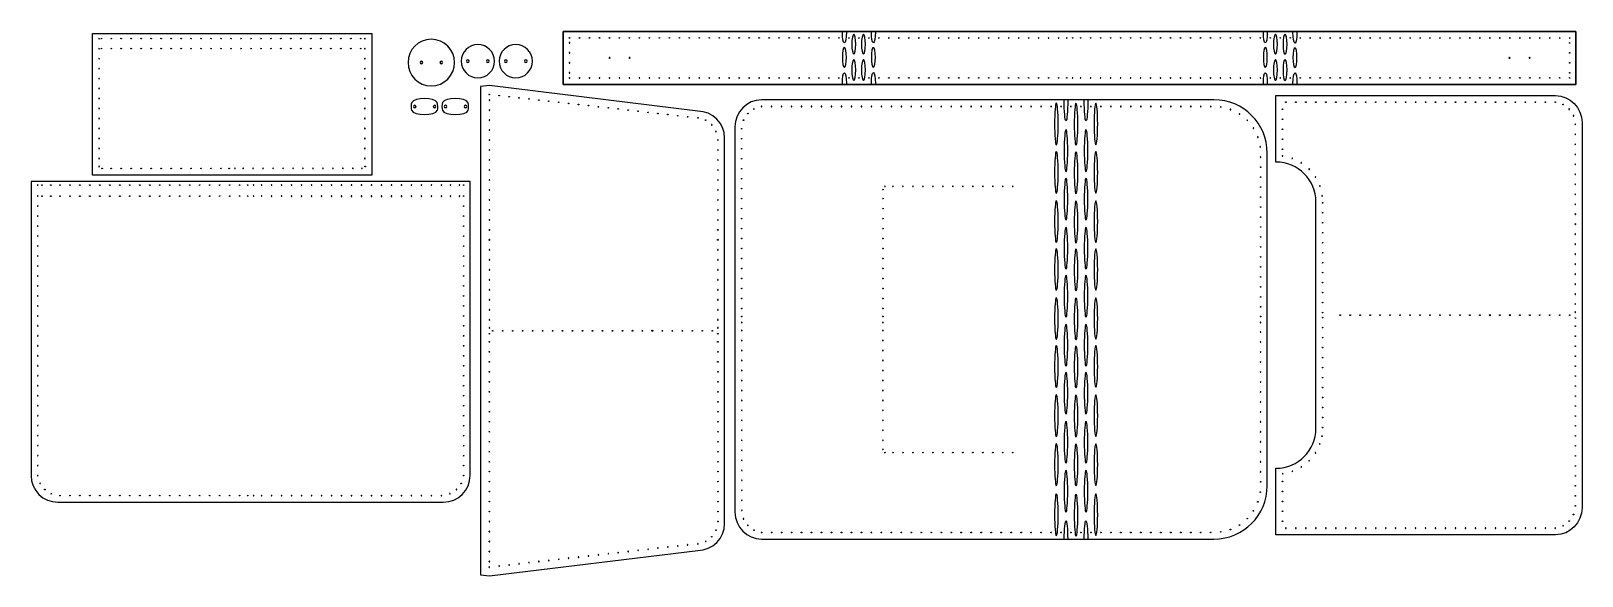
# Model space of a CAD drawing. Extents: x 21 to 1186, y -416 to -7.
import ezdxf

# ---------------------------------------------------------------- set-up
doc = ezdxf.new("R2010")
doc.units = 0
doc.header["$MEASUREMENT"] = 0
for name, color, linetype in [('BUTTONS', 7, 'CONTINUOUS'), ('CORK_OR_OUTER', 7, 'CONTINUOUS'), ('WOOL_FELT_OR_INNER', 7, 'CONTINUOUS')]:
    doc.layers.add(name, color=color, linetype=linetype)

# ---------------------------------------------------------------- blocks, each defined once
blk = doc.blocks.new('BLOCK_3')
at = {"layer": 'CORK_OR_OUTER', "color": 1}
for points in [[(661, -125.6), (660.8, -125.6), (660.7, -125.7), (660.7, -125.8), (660.7, -126), (660.8, -126.1), (661, -126.1), (661.1, -126.1), (661.2, -126), (661.2, -125.8), (661.2, -125.7), (661.1, -125.6), (661, -125.6)], [(661, -132.4), (660.8, -132.4), (660.7, -132.5), (660.7, -132.6), (660.7, -132.8), (660.8, -132.9), (661, -132.9), (661.1, -132.9), (661.2, -132.8), (661.2, -132.6), (661.2, -132.5), (661.1, -132.4), (661, -132.4)], [(661, -139.9), (660.8, -139.9), (660.7, -140), (660.7, -140.1), (660.7, -140.3), (660.8, -140.4), (661, -140.4), (661.1, -140.4), (661.2, -140.3), (661.2, -140.1), (661.2, -140), (661.1, -139.9), (661, -139.9)], [(661, -147.4), (660.8, -147.4), (660.7, -147.5), (660.7, -147.6), (660.7, -147.8), (660.8, -147.9), (661, -147.9), (661.1, -147.9), (661.2, -147.8), (661.2, -147.6), (661.2, -147.5), (661.1, -147.4), (661, -147.4)], [(661, -154.9), (660.8, -154.9), (660.7, -155), (660.7, -155.1), (660.7, -155.3), (660.8, -155.4), (661, -155.4), (661.1, -155.4), (661.2, -155.3), (661.2, -155.1), (661.2, -155), (661.1, -154.9), (661, -154.9)], [(661, -162.4), (660.8, -162.4), (660.7, -162.5), (660.7, -162.6), (660.7, -162.8), (660.8, -162.9), (661, -162.9), (661.1, -162.9), (661.2, -162.8), (661.2, -162.6), (661.2, -162.5), (661.1, -162.4), (661, -162.4)], [(661, -169.9), (660.8, -169.9), (660.7, -170), (660.7, -170.1), (660.7, -170.3), (660.8, -170.4), (661, -170.4), (661.1, -170.4), (661.2, -170.3), (661.2, -170.1), (661.2, -170), (661.1, -169.9), (661, -169.9)], [(661, -177.4), (660.8, -177.4), (660.7, -177.5), (660.7, -177.6), (660.7, -177.8), (660.8, -177.9), (661, -177.9), (661.1, -177.9), (661.2, -177.8), (661.2, -177.6), (661.2, -177.5), (661.1, -177.4), (661, -177.4)], [(661, -184.9), (660.8, -184.9), (660.7, -185), (660.7, -185.1), (660.7, -185.3), (660.8, -185.4), (661, -185.4), (661.1, -185.4), (661.2, -185.3), (661.2, -185.1), (661.2, -185), (661.1, -184.9), (661, -184.9)], [(661, -192.4), (660.8, -192.4), (660.7, -192.5), (660.7, -192.6), (660.7, -192.8), (660.8, -192.9), (661, -192.9), (661.1, -192.9), (661.2, -192.8), (661.2, -192.6), (661.2, -192.5), (661.1, -192.4), (661, -192.4)], [(661, -199.9), (660.9, -199.9), (660.7, -200), (660.7, -200.1), (660.7, -200.3), (660.9, -200.4), (661, -200.4), (661.1, -200.4), (661.2, -200.3), (661.2, -200.1), (661.2, -200), (661.1, -199.9), (661, -199.9)], [(661, -207.4), (660.8, -207.4), (660.7, -207.5), (660.7, -207.6), (660.7, -207.8), (660.8, -207.9), (661, -207.9), (661.1, -207.9), (661.2, -207.8), (661.2, -207.6), (661.2, -207.5), (661.1, -207.4), (661, -207.4)], [(661, -214.9), (660.9, -214.9), (660.7, -215), (660.7, -215.1), (660.7, -215.3), (660.9, -215.4), (661, -215.4), (661.1, -215.4), (661.2, -215.3), (661.2, -215.1), (661.2, -215), (661.1, -214.9), (661, -214.9)], [(661, -221), (660.9, -221), (660.7, -221.1), (660.7, -221.2), (660.7, -221.4), (660.9, -221.5), (661, -221.5), (661.1, -221.5), (661.2, -221.4), (661.2, -221.2), (661.2, -221.1), (661.1, -221), (661, -221)], [(661, -225.9), (660.9, -225.9), (660.7, -225.8), (660.7, -225.6), (660.7, -225.5), (660.9, -225.4), (661, -225.4), (661.1, -225.4), (661.2, -225.5), (661.2, -225.6), (661.2, -225.8), (661.1, -225.9), (661, -225.9)], [(661, -232), (660.9, -232), (660.7, -231.9), (660.7, -231.7), (660.7, -231.6), (660.9, -231.5), (661, -231.5), (661.1, -231.5), (661.2, -231.6), (661.2, -231.7), (661.2, -231.9), (661.1, -232), (661, -232)], [(661, -239.5), (660.8, -239.5), (660.7, -239.4), (660.7, -239.2), (660.7, -239.1), (660.8, -239), (661, -239), (661.1, -239), (661.2, -239.1), (661.2, -239.2), (661.2, -239.4), (661.1, -239.5), (661, -239.5)], [(661, -247), (660.9, -247), (660.7, -246.9), (660.7, -246.7), (660.7, -246.6), (660.9, -246.5), (661, -246.5), (661.1, -246.5), (661.2, -246.6), (661.2, -246.7), (661.2, -246.9), (661.1, -247), (661, -247)], [(661, -254.5), (660.8, -254.5), (660.7, -254.4), (660.7, -254.2), (660.7, -254.1), (660.8, -254), (661, -254), (661.1, -254), (661.2, -254.1), (661.2, -254.2), (661.2, -254.4), (661.1, -254.5), (661, -254.5)], [(661, -262), (660.8, -262), (660.7, -261.9), (660.7, -261.7), (660.7, -261.6), (660.8, -261.5), (661, -261.5), (661.1, -261.5), (661.2, -261.6), (661.2, -261.7), (661.2, -261.9), (661.1, -262), (661, -262)], [(661, -269.5), (660.8, -269.5), (660.7, -269.4), (660.7, -269.2), (660.7, -269.1), (660.8, -269), (661, -269), (661.1, -269), (661.2, -269.1), (661.2, -269.2), (661.2, -269.4), (661.1, -269.5), (661, -269.5)], [(661, -277), (660.8, -277), (660.7, -276.9), (660.7, -276.7), (660.7, -276.6), (660.8, -276.5), (661, -276.5), (661.1, -276.5), (661.2, -276.6), (661.2, -276.7), (661.2, -276.9), (661.1, -277), (661, -277)], [(661, -284.5), (660.8, -284.5), (660.7, -284.4), (660.7, -284.2), (660.7, -284.1), (660.8, -284), (661, -284), (661.1, -284), (661.2, -284.1), (661.2, -284.2), (661.2, -284.4), (661.1, -284.5), (661, -284.5)], [(661, -292), (660.8, -292), (660.7, -291.9), (660.7, -291.7), (660.7, -291.6), (660.8, -291.5), (661, -291.5), (661.1, -291.5), (661.2, -291.6), (661.2, -291.7), (661.2, -291.9), (661.1, -292), (661, -292)], [(661, -299.5), (660.8, -299.5), (660.7, -299.4), (660.7, -299.2), (660.7, -299.1), (660.8, -299), (661, -299), (661.1, -299), (661.2, -299.1), (661.2, -299.2), (661.2, -299.4), (661.1, -299.5), (661, -299.5)], [(661, -307), (660.8, -307), (660.7, -306.9), (660.7, -306.7), (660.7, -306.6), (660.8, -306.5), (661, -306.5), (661.1, -306.5), (661.2, -306.6), (661.2, -306.7), (661.2, -306.9), (661.1, -307), (661, -307)], [(661, -314.5), (660.8, -314.5), (660.7, -314.4), (660.7, -314.3), (660.7, -314.1), (660.8, -314), (661, -314), (661.1, -314), (661.2, -314.1), (661.2, -314.3), (661.2, -314.4), (661.1, -314.5), (661, -314.5)], [(661, -321.3), (660.8, -321.3), (660.7, -321.2), (660.7, -321), (660.7, -320.9), (660.8, -320.8), (661, -320.8), (661.1, -320.8), (661.2, -320.9), (661.2, -321), (661.2, -321.2), (661.1, -321.3), (661, -321.3)]]:
    blk.add_open_spline(points, degree=3, knots=[0, 0, 0, 0, 1, 1, 1, 2, 2, 2, 3, 3, 3, 4, 4, 4, 4], dxfattribs=at)
at = {"layer": 'CORK_OR_OUTER', "color": 223}
for points in [[(662.7, -123.4), (662.7, -123.6), (662.5, -123.7), (662.4, -123.7), (662.3, -123.7), (662.2, -123.6), (662.2, -123.4), (662.2, -123.3), (662.3, -123.2), (662.4, -123.2), (662.5, -123.2), (662.7, -123.3), (662.7, -123.4)], [(668.7, -123.4), (668.7, -123.6), (668.6, -123.7), (668.5, -123.7), (668.4, -123.7), (668.2, -123.6), (668.2, -123.4), (668.2, -123.3), (668.4, -123.2), (668.5, -123.2), (668.6, -123.2), (668.7, -123.3), (668.7, -123.4)], [(676.2, -123.4), (676.2, -123.6), (676.1, -123.7), (676, -123.7), (675.9, -123.7), (675.7, -123.6), (675.7, -123.4), (675.7, -123.3), (675.9, -123.2), (676, -123.2), (676.1, -123.2), (676.2, -123.3), (676.2, -123.4)], [(683.7, -123.4), (683.7, -123.6), (683.6, -123.7), (683.5, -123.7), (683.4, -123.7), (683.2, -123.6), (683.2, -123.4), (683.2, -123.3), (683.4, -123.2), (683.5, -123.2), (683.6, -123.2), (683.7, -123.3), (683.7, -123.4)], [(691.2, -123.4), (691.2, -123.6), (691.1, -123.7), (691, -123.7), (690.9, -123.7), (690.7, -123.6), (690.7, -123.4), (690.7, -123.3), (690.9, -123.2), (691, -123.2), (691.1, -123.2), (691.2, -123.3), (691.2, -123.4)], [(698.7, -123.4), (698.7, -123.6), (698.6, -123.7), (698.5, -123.7), (698.4, -123.7), (698.2, -123.6), (698.2, -123.4), (698.2, -123.3), (698.4, -123.2), (698.5, -123.2), (698.6, -123.2), (698.7, -123.3), (698.7, -123.4)], [(706.2, -123.4), (706.2, -123.6), (706.1, -123.7), (706, -123.7), (705.9, -123.7), (705.7, -123.6), (705.7, -123.4), (705.7, -123.3), (705.9, -123.2), (706, -123.2), (706.1, -123.2), (706.2, -123.3), (706.2, -123.4)], [(713.7, -123.4), (713.7, -123.6), (713.6, -123.7), (713.5, -123.7), (713.4, -123.7), (713.2, -123.6), (713.2, -123.4), (713.2, -123.3), (713.4, -123.2), (713.5, -123.2), (713.6, -123.2), (713.7, -123.3), (713.7, -123.4)], [(721.2, -123.4), (721.2, -123.6), (721.1, -123.7), (721, -123.7), (720.8, -123.7), (720.7, -123.6), (720.7, -123.4), (720.7, -123.3), (720.8, -123.2), (721, -123.2), (721.1, -123.2), (721.2, -123.3), (721.2, -123.4)], [(728.7, -123.4), (728.7, -123.6), (728.6, -123.7), (728.5, -123.7), (728.3, -123.7), (728.2, -123.6), (728.2, -123.4), (728.2, -123.3), (728.3, -123.2), (728.5, -123.2), (728.6, -123.2), (728.7, -123.3), (728.7, -123.4)], [(736.2, -123.4), (736.2, -123.6), (736.1, -123.7), (736, -123.7), (735.8, -123.7), (735.7, -123.6), (735.7, -123.4), (735.7, -123.3), (735.8, -123.2), (736, -123.2), (736.1, -123.2), (736.2, -123.3), (736.2, -123.4)], [(743.7, -123.4), (743.7, -123.6), (743.6, -123.7), (743.5, -123.7), (743.3, -123.7), (743.2, -123.6), (743.2, -123.4), (743.2, -123.3), (743.3, -123.2), (743.5, -123.2), (743.6, -123.2), (743.7, -123.3), (743.7, -123.4)], [(751.2, -123.4), (751.2, -123.6), (751.1, -123.7), (751, -123.7), (750.9, -123.7), (750.7, -123.6), (750.7, -123.4), (750.7, -123.3), (750.9, -123.2), (751, -123.2), (751.1, -123.2), (751.2, -123.3), (751.2, -123.4)], [(758.7, -123.4), (758.7, -123.6), (758.6, -123.7), (758.5, -123.7), (758.4, -123.7), (758.2, -123.6), (758.2, -123.4), (758.2, -123.3), (758.4, -123.2), (758.5, -123.2), (758.6, -123.2), (758.7, -123.3), (758.7, -123.4)], [(662.7, -323.4), (662.7, -323.3), (662.5, -323.2), (662.4, -323.2), (662.3, -323.2), (662.2, -323.3), (662.2, -323.4), (662.2, -323.6), (662.3, -323.7), (662.4, -323.7), (662.5, -323.7), (662.7, -323.6), (662.7, -323.4)], [(668.7, -323.4), (668.7, -323.3), (668.6, -323.2), (668.5, -323.2), (668.4, -323.2), (668.2, -323.3), (668.2, -323.4), (668.2, -323.6), (668.4, -323.7), (668.5, -323.7), (668.6, -323.7), (668.7, -323.6), (668.7, -323.4)], [(676.2, -323.4), (676.2, -323.3), (676.1, -323.2), (676, -323.2), (675.9, -323.2), (675.7, -323.3), (675.7, -323.4), (675.7, -323.6), (675.9, -323.7), (676, -323.7), (676.1, -323.7), (676.2, -323.6), (676.2, -323.4)], [(683.7, -323.4), (683.7, -323.3), (683.6, -323.2), (683.5, -323.2), (683.4, -323.2), (683.2, -323.3), (683.2, -323.4), (683.2, -323.6), (683.4, -323.7), (683.5, -323.7), (683.6, -323.7), (683.7, -323.6), (683.7, -323.4)], [(691.2, -323.4), (691.2, -323.3), (691.1, -323.2), (691, -323.2), (690.9, -323.2), (690.7, -323.3), (690.7, -323.4), (690.7, -323.6), (690.9, -323.7), (691, -323.7), (691.1, -323.7), (691.2, -323.6), (691.2, -323.4)], [(698.7, -323.4), (698.7, -323.3), (698.6, -323.2), (698.5, -323.2), (698.4, -323.2), (698.2, -323.3), (698.2, -323.4), (698.2, -323.6), (698.4, -323.7), (698.5, -323.7), (698.6, -323.7), (698.7, -323.6), (698.7, -323.4)], [(706.2, -323.4), (706.2, -323.3), (706.1, -323.2), (706, -323.2), (705.9, -323.2), (705.7, -323.3), (705.7, -323.4), (705.7, -323.6), (705.9, -323.7), (706, -323.7), (706.1, -323.7), (706.2, -323.6), (706.2, -323.4)], [(713.7, -323.4), (713.7, -323.3), (713.6, -323.2), (713.5, -323.2), (713.4, -323.2), (713.2, -323.3), (713.2, -323.4), (713.2, -323.6), (713.4, -323.7), (713.5, -323.7), (713.6, -323.7), (713.7, -323.6), (713.7, -323.4)], [(721.2, -323.4), (721.2, -323.3), (721.1, -323.2), (721, -323.2), (720.8, -323.2), (720.7, -323.3), (720.7, -323.4), (720.7, -323.6), (720.8, -323.7), (721, -323.7), (721.1, -323.7), (721.2, -323.6), (721.2, -323.4)], [(728.7, -323.4), (728.7, -323.3), (728.6, -323.2), (728.5, -323.2), (728.3, -323.2), (728.2, -323.3), (728.2, -323.4), (728.2, -323.6), (728.3, -323.7), (728.5, -323.7), (728.6, -323.7), (728.7, -323.6), (728.7, -323.4)], [(736.2, -323.4), (736.2, -323.3), (736.1, -323.2), (736, -323.2), (735.8, -323.2), (735.7, -323.3), (735.7, -323.4), (735.7, -323.6), (735.8, -323.7), (736, -323.7), (736.1, -323.7), (736.2, -323.6), (736.2, -323.4)], [(743.7, -323.4), (743.7, -323.3), (743.6, -323.2), (743.5, -323.2), (743.3, -323.2), (743.2, -323.3), (743.2, -323.4), (743.2, -323.6), (743.3, -323.7), (743.5, -323.7), (743.6, -323.7), (743.7, -323.6), (743.7, -323.4)], [(751.2, -323.4), (751.2, -323.3), (751.1, -323.2), (751, -323.2), (750.9, -323.2), (750.7, -323.3), (750.7, -323.4), (750.7, -323.6), (750.9, -323.7), (751, -323.7), (751.1, -323.7), (751.2, -323.6), (751.2, -323.4)], [(758.7, -323.4), (758.7, -323.3), (758.6, -323.2), (758.5, -323.2), (758.4, -323.2), (758.2, -323.3), (758.2, -323.4), (758.2, -323.6), (758.4, -323.7), (758.5, -323.7), (758.6, -323.7), (758.7, -323.6), (758.7, -323.4)]]:
    blk.add_open_spline(points, degree=3, knots=[0, 0, 0, 0, 1, 1, 1, 2, 2, 2, 3, 3, 3, 4, 4, 4, 4], dxfattribs=at)
blk = doc.blocks.new('BLOCK_2')
at = {"layer": 'CORK_OR_OUTER', "color": 1}
for points, knots in [([(569.7, -388.4), (569.7, -388.4), (569.7, -388.4), (569.7, -388.4), (558.7, -388.4), (549.7, -379.3), (549.7, -368.2), (549.7, -368.2), (549.7, -368.2), (549.7, -368.2), (549.7, -368.2), (549.7, -368.2), (549.7, -368.2), (549.7, -368.2), (549.7, -78.6), (549.7, -78.6), (549.7, -78.6), (549.7, -78.6), (549.7, -78.6), (549.7, -67.6), (558.7, -58.4), (569.7, -58.4), (569.7, -58.4), (569.7, -58.4), (569.7, -58.4), (569.7, -58.4), (779.7, -58.4), (779.7, -58.4), (779.7, -58.4), (819.7, -58.4), (819.7, -58.4), (819.7, -58.4), (909.7, -58.4), (909.7, -58.4), (931.8, -58.4), (949.7, -76.3), (949.7, -98.4), (949.7, -98.4), (949.7, -348.4), (949.7, -348.4), (949.7, -370.5), (931.8, -388.4), (909.7, -388.4), (909.7, -388.4), (819.7, -388.4), (819.7, -388.4), (819.7, -388.4), (779.7, -388.4), (779.7, -388.4), (779.7, -388.4), (569.7, -388.4), (569.7, -388.4)], [0, 0, 0, 0, 1, 1, 1, 2, 2, 2, 3, 3, 3, 4, 4, 4, 5, 5, 5, 6, 6, 6, 7, 7, 7, 8, 8, 8, 9, 9, 9, 10, 10, 10, 11, 11, 11, 12, 12, 12, 13, 13, 13, 14, 14, 14, 15, 15, 15, 16, 16, 16, 17, 17, 17, 17]), ([(559.4, -68.5), (559.2, -68.5), (559.1, -68.6), (559.1, -68.8), (559.1, -68.9), (559.2, -69), (559.4, -69), (559.5, -69), (559.6, -68.9), (559.6, -68.8), (559.6, -68.6), (559.5, -68.5), (559.4, -68.5)], [0, 0, 0, 0, 1, 1, 1, 2, 2, 2, 3, 3, 3, 4, 4, 4, 4]), ([(564.2, -65.2), (564.2, -65.3), (564.1, -65.5), (563.9, -65.5), (563.8, -65.5), (563.7, -65.3), (563.7, -65.2), (563.7, -65.1), (563.8, -65), (563.9, -65), (564.1, -65), (564.2, -65.1), (564.2, -65.2)], [0, 0, 0, 0, 1, 1, 1, 2, 2, 2, 3, 3, 3, 4, 4, 4, 4]), ([(554.7, -79.9), (554.6, -79.9), (554.5, -80), (554.5, -80.1), (554.5, -80.3), (554.6, -80.4), (554.7, -80.4), (554.9, -80.4), (555, -80.3), (555, -80.1), (555, -80), (554.9, -79.9), (554.7, -79.9)], [0, 0, 0, 0, 1, 1, 1, 2, 2, 2, 3, 3, 3, 4, 4, 4, 4]), ([(556.1, -73.4), (556, -73.4), (555.9, -73.5), (555.9, -73.7), (555.9, -73.8), (556, -73.9), (556.1, -73.9), (556.3, -73.9), (556.4, -73.8), (556.4, -73.7), (556.4, -73.5), (556.3, -73.4), (556.1, -73.4)], [0, 0, 0, 0, 1, 1, 1, 2, 2, 2, 3, 3, 3, 4, 4, 4, 4]), ([(554.7, -87.4), (554.6, -87.4), (554.5, -87.5), (554.5, -87.6), (554.5, -87.8), (554.6, -87.9), (554.7, -87.9), (554.9, -87.9), (555, -87.8), (555, -87.6), (555, -87.5), (554.9, -87.4), (554.7, -87.4)], [0, 0, 0, 0, 1, 1, 1, 2, 2, 2, 3, 3, 3, 4, 4, 4, 4]), ([(554.7, -94.9), (554.6, -94.9), (554.5, -95), (554.5, -95.1), (554.5, -95.3), (554.6, -95.4), (554.7, -95.4), (554.9, -95.4), (555, -95.3), (555, -95.1), (555, -95), (554.9, -94.9), (554.7, -94.9)], [0, 0, 0, 0, 1, 1, 1, 2, 2, 2, 3, 3, 3, 4, 4, 4, 4]), ([(554.7, -102.4), (554.6, -102.4), (554.5, -102.5), (554.5, -102.6), (554.5, -102.8), (554.6, -102.9), (554.7, -102.9), (554.9, -102.9), (555, -102.8), (555, -102.6), (555, -102.5), (554.9, -102.4), (554.7, -102.4)], [0, 0, 0, 0, 1, 1, 1, 2, 2, 2, 3, 3, 3, 4, 4, 4, 4]), ([(554.7, -109.9), (554.6, -109.9), (554.5, -110), (554.5, -110.1), (554.5, -110.3), (554.6, -110.4), (554.7, -110.4), (554.9, -110.4), (555, -110.3), (555, -110.1), (555, -110), (554.9, -109.9), (554.7, -109.9)], [0, 0, 0, 0, 1, 1, 1, 2, 2, 2, 3, 3, 3, 4, 4, 4, 4]), ([(554.7, -117.4), (554.6, -117.4), (554.5, -117.5), (554.5, -117.6), (554.5, -117.8), (554.6, -117.9), (554.7, -117.9), (554.9, -117.9), (555, -117.8), (555, -117.6), (555, -117.5), (554.9, -117.4), (554.7, -117.4)], [0, 0, 0, 0, 1, 1, 1, 2, 2, 2, 3, 3, 3, 4, 4, 4, 4]), ([(554.7, -124.9), (554.6, -124.9), (554.5, -125), (554.5, -125.1), (554.5, -125.3), (554.6, -125.4), (554.7, -125.4), (554.9, -125.4), (555, -125.3), (555, -125.1), (555, -125), (554.9, -124.9), (554.7, -124.9)], [0, 0, 0, 0, 1, 1, 1, 2, 2, 2, 3, 3, 3, 4, 4, 4, 4]), ([(554.7, -132.4), (554.6, -132.4), (554.5, -132.5), (554.5, -132.6), (554.5, -132.8), (554.6, -132.9), (554.7, -132.9), (554.9, -132.9), (555, -132.8), (555, -132.6), (555, -132.5), (554.9, -132.4), (554.7, -132.4)], [0, 0, 0, 0, 1, 1, 1, 2, 2, 2, 3, 3, 3, 4, 4, 4, 4]), ([(554.7, -139.9), (554.6, -139.9), (554.5, -140), (554.5, -140.1), (554.5, -140.3), (554.6, -140.4), (554.7, -140.4), (554.9, -140.4), (555, -140.3), (555, -140.1), (555, -140), (554.9, -139.9), (554.7, -139.9)], [0, 0, 0, 0, 1, 1, 1, 2, 2, 2, 3, 3, 3, 4, 4, 4, 4]), ([(554.7, -147.4), (554.6, -147.4), (554.5, -147.5), (554.5, -147.6), (554.5, -147.8), (554.6, -147.9), (554.7, -147.9), (554.9, -147.9), (555, -147.8), (555, -147.6), (555, -147.5), (554.9, -147.4), (554.7, -147.4)], [0, 0, 0, 0, 1, 1, 1, 2, 2, 2, 3, 3, 3, 4, 4, 4, 4]), ([(554.7, -154.9), (554.6, -154.9), (554.5, -155), (554.5, -155.1), (554.5, -155.3), (554.6, -155.4), (554.7, -155.4), (554.9, -155.4), (555, -155.3), (555, -155.1), (555, -155), (554.9, -154.9), (554.7, -154.9)], [0, 0, 0, 0, 1, 1, 1, 2, 2, 2, 3, 3, 3, 4, 4, 4, 4]), ([(554.7, -162.4), (554.6, -162.4), (554.5, -162.5), (554.5, -162.6), (554.5, -162.8), (554.6, -162.9), (554.7, -162.9), (554.9, -162.9), (555, -162.8), (555, -162.6), (555, -162.5), (554.9, -162.4), (554.7, -162.4)], [0, 0, 0, 0, 1, 1, 1, 2, 2, 2, 3, 3, 3, 4, 4, 4, 4]), ([(554.7, -169.9), (554.6, -169.9), (554.5, -170), (554.5, -170.1), (554.5, -170.3), (554.6, -170.4), (554.7, -170.4), (554.9, -170.4), (555, -170.3), (555, -170.1), (555, -170), (554.9, -169.9), (554.7, -169.9)], [0, 0, 0, 0, 1, 1, 1, 2, 2, 2, 3, 3, 3, 4, 4, 4, 4]), ([(554.7, -177.4), (554.6, -177.4), (554.5, -177.5), (554.5, -177.6), (554.5, -177.8), (554.6, -177.9), (554.7, -177.9), (554.9, -177.9), (555, -177.8), (555, -177.6), (555, -177.5), (554.9, -177.4), (554.7, -177.4)], [0, 0, 0, 0, 1, 1, 1, 2, 2, 2, 3, 3, 3, 4, 4, 4, 4]), ([(554.7, -184.9), (554.6, -184.9), (554.5, -185), (554.5, -185.1), (554.5, -185.3), (554.6, -185.4), (554.7, -185.4), (554.9, -185.4), (555, -185.3), (555, -185.1), (555, -185), (554.9, -184.9), (554.7, -184.9)], [0, 0, 0, 0, 1, 1, 1, 2, 2, 2, 3, 3, 3, 4, 4, 4, 4]), ([(554.7, -192.4), (554.6, -192.4), (554.5, -192.5), (554.5, -192.6), (554.5, -192.8), (554.6, -192.9), (554.7, -192.9), (554.9, -192.9), (555, -192.8), (555, -192.6), (555, -192.5), (554.9, -192.4), (554.7, -192.4)], [0, 0, 0, 0, 1, 1, 1, 2, 2, 2, 3, 3, 3, 4, 4, 4, 4]), ([(554.7, -199.9), (554.6, -199.9), (554.5, -200), (554.5, -200.1), (554.5, -200.3), (554.6, -200.4), (554.7, -200.4), (554.9, -200.4), (555, -200.3), (555, -200.1), (555, -200), (554.9, -199.9), (554.7, -199.9)], [0, 0, 0, 0, 1, 1, 1, 2, 2, 2, 3, 3, 3, 4, 4, 4, 4]), ([(554.7, -207.4), (554.6, -207.4), (554.5, -207.5), (554.5, -207.6), (554.5, -207.8), (554.6, -207.9), (554.7, -207.9), (554.9, -207.9), (555, -207.8), (555, -207.6), (555, -207.5), (554.9, -207.4), (554.7, -207.4)], [0, 0, 0, 0, 1, 1, 1, 2, 2, 2, 3, 3, 3, 4, 4, 4, 4]), ([(554.7, -214.9), (554.6, -214.9), (554.5, -215), (554.5, -215.1), (554.5, -215.3), (554.6, -215.4), (554.7, -215.4), (554.9, -215.4), (555, -215.3), (555, -215.1), (555, -215), (554.9, -214.9), (554.7, -214.9)], [0, 0, 0, 0, 1, 1, 1, 2, 2, 2, 3, 3, 3, 4, 4, 4, 4]), ([(554.7, -221), (554.6, -221), (554.5, -221.1), (554.5, -221.2), (554.5, -221.4), (554.6, -221.5), (554.7, -221.5), (554.9, -221.5), (555, -221.4), (555, -221.2), (555, -221.1), (554.9, -221), (554.7, -221)], [0, 0, 0, 0, 1, 1, 1, 2, 2, 2, 3, 3, 3, 4, 4, 4, 4]), ([(554.7, -225.9), (554.6, -225.9), (554.5, -225.8), (554.5, -225.6), (554.5, -225.5), (554.6, -225.4), (554.7, -225.4), (554.9, -225.4), (555, -225.5), (555, -225.6), (555, -225.8), (554.9, -225.9), (554.7, -225.9)], [0, 0, 0, 0, 1, 1, 1, 2, 2, 2, 3, 3, 3, 4, 4, 4, 4]), ([(554.7, -232), (554.6, -232), (554.5, -231.9), (554.5, -231.7), (554.5, -231.6), (554.6, -231.5), (554.7, -231.5), (554.9, -231.5), (555, -231.6), (555, -231.7), (555, -231.9), (554.9, -232), (554.7, -232)], [0, 0, 0, 0, 1, 1, 1, 2, 2, 2, 3, 3, 3, 4, 4, 4, 4]), ([(554.7, -239.5), (554.6, -239.5), (554.5, -239.4), (554.5, -239.2), (554.5, -239.1), (554.6, -239), (554.7, -239), (554.9, -239), (555, -239.1), (555, -239.2), (555, -239.4), (554.9, -239.5), (554.7, -239.5)], [0, 0, 0, 0, 1, 1, 1, 2, 2, 2, 3, 3, 3, 4, 4, 4, 4]), ([(554.7, -247), (554.6, -247), (554.5, -246.9), (554.5, -246.7), (554.5, -246.6), (554.6, -246.5), (554.7, -246.5), (554.9, -246.5), (555, -246.6), (555, -246.7), (555, -246.9), (554.9, -247), (554.7, -247)], [0, 0, 0, 0, 1, 1, 1, 2, 2, 2, 3, 3, 3, 4, 4, 4, 4]), ([(554.7, -254.5), (554.6, -254.5), (554.5, -254.4), (554.5, -254.2), (554.5, -254.1), (554.6, -254), (554.7, -254), (554.9, -254), (555, -254.1), (555, -254.2), (555, -254.4), (554.9, -254.5), (554.7, -254.5)], [0, 0, 0, 0, 1, 1, 1, 2, 2, 2, 3, 3, 3, 4, 4, 4, 4]), ([(554.7, -262), (554.6, -262), (554.5, -261.9), (554.5, -261.7), (554.5, -261.6), (554.6, -261.5), (554.7, -261.5), (554.9, -261.5), (555, -261.6), (555, -261.7), (555, -261.9), (554.9, -262), (554.7, -262)], [0, 0, 0, 0, 1, 1, 1, 2, 2, 2, 3, 3, 3, 4, 4, 4, 4]), ([(554.7, -269.5), (554.6, -269.5), (554.5, -269.4), (554.5, -269.2), (554.5, -269.1), (554.6, -269), (554.7, -269), (554.9, -269), (555, -269.1), (555, -269.2), (555, -269.4), (554.9, -269.5), (554.7, -269.5)], [0, 0, 0, 0, 1, 1, 1, 2, 2, 2, 3, 3, 3, 4, 4, 4, 4]), ([(554.7, -277), (554.6, -277), (554.5, -276.9), (554.5, -276.7), (554.5, -276.6), (554.6, -276.5), (554.7, -276.5), (554.9, -276.5), (555, -276.6), (555, -276.7), (555, -276.9), (554.9, -277), (554.7, -277)], [0, 0, 0, 0, 1, 1, 1, 2, 2, 2, 3, 3, 3, 4, 4, 4, 4]), ([(554.7, -284.5), (554.6, -284.5), (554.5, -284.4), (554.5, -284.2), (554.5, -284.1), (554.6, -284), (554.7, -284), (554.9, -284), (555, -284.1), (555, -284.2), (555, -284.4), (554.9, -284.5), (554.7, -284.5)], [0, 0, 0, 0, 1, 1, 1, 2, 2, 2, 3, 3, 3, 4, 4, 4, 4]), ([(554.7, -292), (554.6, -292), (554.5, -291.9), (554.5, -291.7), (554.5, -291.6), (554.6, -291.5), (554.7, -291.5), (554.9, -291.5), (555, -291.6), (555, -291.7), (555, -291.9), (554.9, -292), (554.7, -292)], [0, 0, 0, 0, 1, 1, 1, 2, 2, 2, 3, 3, 3, 4, 4, 4, 4]), ([(554.7, -299.5), (554.6, -299.5), (554.5, -299.4), (554.5, -299.2), (554.5, -299.1), (554.6, -299), (554.7, -299), (554.9, -299), (555, -299.1), (555, -299.2), (555, -299.4), (554.9, -299.5), (554.7, -299.5)], [0, 0, 0, 0, 1, 1, 1, 2, 2, 2, 3, 3, 3, 4, 4, 4, 4]), ([(554.7, -307), (554.6, -307), (554.5, -306.9), (554.5, -306.7), (554.5, -306.6), (554.6, -306.5), (554.7, -306.5), (554.9, -306.5), (555, -306.6), (555, -306.7), (555, -306.9), (554.9, -307), (554.7, -307)], [0, 0, 0, 0, 1, 1, 1, 2, 2, 2, 3, 3, 3, 4, 4, 4, 4]), ([(554.7, -314.5), (554.6, -314.5), (554.5, -314.4), (554.5, -314.3), (554.5, -314.1), (554.6, -314), (554.7, -314), (554.9, -314), (555, -314.1), (555, -314.3), (555, -314.4), (554.9, -314.5), (554.7, -314.5)], [0, 0, 0, 0, 1, 1, 1, 2, 2, 2, 3, 3, 3, 4, 4, 4, 4]), ([(554.7, -322), (554.6, -322), (554.5, -321.9), (554.5, -321.8), (554.5, -321.6), (554.6, -321.5), (554.7, -321.5), (554.9, -321.5), (555, -321.6), (555, -321.8), (555, -321.9), (554.9, -322), (554.7, -322)], [0, 0, 0, 0, 1, 1, 1, 2, 2, 2, 3, 3, 3, 4, 4, 4, 4]), ([(554.7, -329.5), (554.6, -329.5), (554.5, -329.4), (554.5, -329.3), (554.5, -329.1), (554.6, -329), (554.7, -329), (554.9, -329), (555, -329.1), (555, -329.3), (555, -329.4), (554.9, -329.5), (554.7, -329.5)], [0, 0, 0, 0, 1, 1, 1, 2, 2, 2, 3, 3, 3, 4, 4, 4, 4]), ([(554.7, -337), (554.6, -337), (554.5, -336.9), (554.5, -336.8), (554.5, -336.6), (554.6, -336.5), (554.7, -336.5), (554.9, -336.5), (555, -336.6), (555, -336.8), (555, -336.9), (554.9, -337), (554.7, -337)], [0, 0, 0, 0, 1, 1, 1, 2, 2, 2, 3, 3, 3, 4, 4, 4, 4]), ([(554.7, -344.5), (554.6, -344.5), (554.5, -344.4), (554.5, -344.2), (554.5, -344.1), (554.6, -344), (554.7, -344), (554.9, -344), (555, -344.1), (555, -344.2), (555, -344.4), (554.9, -344.5), (554.7, -344.5)], [0, 0, 0, 0, 1, 1, 1, 2, 2, 2, 3, 3, 3, 4, 4, 4, 4]), ([(554.7, -352), (554.6, -352), (554.5, -351.9), (554.5, -351.7), (554.5, -351.6), (554.6, -351.5), (554.7, -351.5), (554.9, -351.5), (555, -351.6), (555, -351.7), (555, -351.9), (554.9, -352), (554.7, -352)], [0, 0, 0, 0, 1, 1, 1, 2, 2, 2, 3, 3, 3, 4, 4, 4, 4]), ([(554.7, -359.5), (554.6, -359.5), (554.5, -359.4), (554.5, -359.2), (554.5, -359.1), (554.6, -359), (554.7, -359), (554.9, -359), (555, -359.1), (555, -359.2), (555, -359.4), (554.9, -359.5), (554.7, -359.5)], [0, 0, 0, 0, 1, 1, 1, 2, 2, 2, 3, 3, 3, 4, 4, 4, 4]), ([(554.7, -367), (554.6, -367), (554.5, -366.9), (554.5, -366.7), (554.5, -366.6), (554.6, -366.5), (554.7, -366.5), (554.9, -366.5), (555, -366.6), (555, -366.7), (555, -366.9), (554.9, -367), (554.7, -367)], [0, 0, 0, 0, 1, 1, 1, 2, 2, 2, 3, 3, 3, 4, 4, 4, 4]), ([(556.1, -373.4), (556, -373.4), (555.9, -373.3), (555.9, -373.2), (555.9, -373.1), (556, -372.9), (556.1, -372.9), (556.3, -372.9), (556.4, -373.1), (556.4, -373.2), (556.4, -373.3), (556.3, -373.4), (556.1, -373.4)], [0, 0, 0, 0, 1, 1, 1, 2, 2, 2, 3, 3, 3, 4, 4, 4, 4]), ([(559.4, -378.4), (559.2, -378.4), (559.1, -378.3), (559.1, -378.1), (559.1, -378), (559.2, -377.9), (559.4, -377.9), (559.5, -377.9), (559.6, -378), (559.6, -378.1), (559.6, -378.3), (559.5, -378.4), (559.4, -378.4)], [0, 0, 0, 0, 1, 1, 1, 2, 2, 2, 3, 3, 3, 4, 4, 4, 4]), ([(564.2, -381.7), (564.2, -381.5), (564.1, -381.4), (563.9, -381.4), (563.8, -381.4), (563.7, -381.5), (563.7, -381.7), (563.7, -381.8), (563.8, -381.9), (563.9, -381.9), (564.1, -381.9), (564.2, -381.8), (564.2, -381.7)], [0, 0, 0, 0, 1, 1, 1, 2, 2, 2, 3, 3, 3, 4, 4, 4, 4])]:
    blk.add_open_spline(points, degree=3, knots=knots, dxfattribs=at)
at = {"layer": 'CORK_OR_OUTER', "color": 223}
for points in [[(570, -63.4), (570, -63.6), (569.9, -63.7), (569.8, -63.7), (569.6, -63.7), (569.5, -63.6), (569.5, -63.4), (569.5, -63.3), (569.6, -63.2), (569.8, -63.2), (569.9, -63.2), (570, -63.3), (570, -63.4)], [(577.5, -63.4), (577.5, -63.6), (577.4, -63.7), (577.3, -63.7), (577.1, -63.7), (577, -63.6), (577, -63.4), (577, -63.3), (577.1, -63.2), (577.3, -63.2), (577.4, -63.2), (577.5, -63.3), (577.5, -63.4)], [(585, -63.4), (585, -63.6), (584.9, -63.7), (584.8, -63.7), (584.6, -63.7), (584.5, -63.6), (584.5, -63.4), (584.5, -63.3), (584.6, -63.2), (584.8, -63.2), (584.9, -63.2), (585, -63.3), (585, -63.4)], [(592.5, -63.4), (592.5, -63.6), (592.4, -63.7), (592.3, -63.7), (592.1, -63.7), (592, -63.6), (592, -63.4), (592, -63.3), (592.1, -63.2), (592.3, -63.2), (592.4, -63.2), (592.5, -63.3), (592.5, -63.4)], [(600, -63.4), (600, -63.6), (599.9, -63.7), (599.8, -63.7), (599.6, -63.7), (599.5, -63.6), (599.5, -63.4), (599.5, -63.3), (599.6, -63.2), (599.8, -63.2), (599.9, -63.2), (600, -63.3), (600, -63.4)], [(607.5, -63.4), (607.5, -63.6), (607.4, -63.7), (607.3, -63.7), (607.1, -63.7), (607, -63.6), (607, -63.4), (607, -63.3), (607.1, -63.2), (607.3, -63.2), (607.4, -63.2), (607.5, -63.3), (607.5, -63.4)], [(615, -63.4), (615, -63.6), (614.9, -63.7), (614.8, -63.7), (614.6, -63.7), (614.5, -63.6), (614.5, -63.4), (614.5, -63.3), (614.6, -63.2), (614.8, -63.2), (614.9, -63.2), (615, -63.3), (615, -63.4)], [(622.5, -63.4), (622.5, -63.6), (622.4, -63.7), (622.3, -63.7), (622.1, -63.7), (622, -63.6), (622, -63.4), (622, -63.3), (622.1, -63.2), (622.3, -63.2), (622.4, -63.2), (622.5, -63.3), (622.5, -63.4)], [(630, -63.4), (630, -63.6), (629.9, -63.7), (629.8, -63.7), (629.6, -63.7), (629.5, -63.6), (629.5, -63.4), (629.5, -63.3), (629.6, -63.2), (629.8, -63.2), (629.9, -63.2), (630, -63.3), (630, -63.4)], [(637.5, -63.4), (637.5, -63.6), (637.4, -63.7), (637.3, -63.7), (637.1, -63.7), (637, -63.6), (637, -63.4), (637, -63.3), (637.1, -63.2), (637.3, -63.2), (637.4, -63.2), (637.5, -63.3), (637.5, -63.4)], [(645, -63.4), (645, -63.6), (644.9, -63.7), (644.8, -63.7), (644.6, -63.7), (644.5, -63.6), (644.5, -63.4), (644.5, -63.3), (644.6, -63.2), (644.8, -63.2), (644.9, -63.2), (645, -63.3), (645, -63.4)], [(652.5, -63.4), (652.5, -63.6), (652.4, -63.7), (652.3, -63.7), (652.1, -63.7), (652, -63.6), (652, -63.4), (652, -63.3), (652.1, -63.2), (652.3, -63.2), (652.4, -63.2), (652.5, -63.3), (652.5, -63.4)], [(660, -63.4), (660, -63.6), (659.9, -63.7), (659.8, -63.7), (659.6, -63.7), (659.5, -63.6), (659.5, -63.4), (659.5, -63.3), (659.6, -63.2), (659.8, -63.2), (659.9, -63.2), (660, -63.3), (660, -63.4)], [(667.5, -63.4), (667.5, -63.6), (667.4, -63.7), (667.3, -63.7), (667.1, -63.7), (667, -63.6), (667, -63.4), (667, -63.3), (667.1, -63.2), (667.3, -63.2), (667.4, -63.2), (667.5, -63.3), (667.5, -63.4)], [(675, -63.4), (675, -63.6), (674.9, -63.7), (674.8, -63.7), (674.6, -63.7), (674.5, -63.6), (674.5, -63.4), (674.5, -63.3), (674.6, -63.2), (674.8, -63.2), (674.9, -63.2), (675, -63.3), (675, -63.4)], [(682.5, -63.4), (682.5, -63.6), (682.4, -63.7), (682.3, -63.7), (682.1, -63.7), (682, -63.6), (682, -63.4), (682, -63.3), (682.1, -63.2), (682.3, -63.2), (682.4, -63.2), (682.5, -63.3), (682.5, -63.4)], [(690, -63.4), (690, -63.6), (689.9, -63.7), (689.8, -63.7), (689.6, -63.7), (689.5, -63.6), (689.5, -63.4), (689.5, -63.3), (689.6, -63.2), (689.8, -63.2), (689.9, -63.2), (690, -63.3), (690, -63.4)], [(697.5, -63.4), (697.5, -63.6), (697.4, -63.7), (697.3, -63.7), (697.1, -63.7), (697, -63.6), (697, -63.4), (697, -63.3), (697.1, -63.2), (697.3, -63.2), (697.4, -63.2), (697.5, -63.3), (697.5, -63.4)], [(705, -63.4), (705, -63.6), (704.9, -63.7), (704.8, -63.7), (704.6, -63.7), (704.5, -63.6), (704.5, -63.4), (704.5, -63.3), (704.6, -63.2), (704.8, -63.2), (704.9, -63.2), (705, -63.3), (705, -63.4)], [(712.5, -63.4), (712.5, -63.6), (712.4, -63.7), (712.3, -63.7), (712.1, -63.7), (712, -63.6), (712, -63.4), (712, -63.3), (712.1, -63.2), (712.3, -63.2), (712.4, -63.2), (712.5, -63.3), (712.5, -63.4)], [(720, -63.4), (720, -63.6), (719.9, -63.7), (719.8, -63.7), (719.6, -63.7), (719.5, -63.6), (719.5, -63.4), (719.5, -63.3), (719.6, -63.2), (719.8, -63.2), (719.9, -63.2), (720, -63.3), (720, -63.4)], [(727.5, -63.4), (727.5, -63.6), (727.4, -63.7), (727.3, -63.7), (727.1, -63.7), (727, -63.6), (727, -63.4), (727, -63.3), (727.1, -63.2), (727.3, -63.2), (727.4, -63.2), (727.5, -63.3), (727.5, -63.4)], [(735, -63.4), (735, -63.6), (734.9, -63.7), (734.8, -63.7), (734.6, -63.7), (734.5, -63.6), (734.5, -63.4), (734.5, -63.3), (734.6, -63.2), (734.8, -63.2), (734.9, -63.2), (735, -63.3), (735, -63.4)], [(742.5, -63.4), (742.5, -63.6), (742.4, -63.7), (742.3, -63.7), (742.1, -63.7), (742, -63.6), (742, -63.4), (742, -63.3), (742.1, -63.2), (742.3, -63.2), (742.4, -63.2), (742.5, -63.3), (742.5, -63.4)], [(750, -63.4), (750, -63.6), (749.9, -63.7), (749.8, -63.7), (749.6, -63.7), (749.5, -63.6), (749.5, -63.4), (749.5, -63.3), (749.6, -63.2), (749.8, -63.2), (749.9, -63.2), (750, -63.3), (750, -63.4)], [(757.5, -63.4), (757.5, -63.6), (757.4, -63.7), (757.3, -63.7), (757.1, -63.7), (757, -63.6), (757, -63.4), (757, -63.3), (757.1, -63.2), (757.3, -63.2), (757.4, -63.2), (757.5, -63.3), (757.5, -63.4)], [(765, -63.4), (765, -63.6), (764.9, -63.7), (764.8, -63.7), (764.6, -63.7), (764.5, -63.6), (764.5, -63.4), (764.5, -63.3), (764.6, -63.2), (764.8, -63.2), (764.9, -63.2), (765, -63.3), (765, -63.4)], [(772.5, -63.4), (772.5, -63.6), (772.4, -63.7), (772.3, -63.7), (772.1, -63.7), (772, -63.6), (772, -63.4), (772, -63.3), (772.1, -63.2), (772.3, -63.2), (772.4, -63.2), (772.5, -63.3), (772.5, -63.4)], [(780, -63.4), (780, -63.6), (779.9, -63.7), (779.8, -63.7), (779.6, -63.7), (779.5, -63.6), (779.5, -63.4), (779.5, -63.3), (779.6, -63.2), (779.8, -63.2), (779.9, -63.2), (780, -63.3), (780, -63.4)], [(787.5, -63.4), (787.5, -63.6), (787.4, -63.7), (787.3, -63.7), (787.1, -63.7), (787, -63.6), (787, -63.4), (787, -63.3), (787.1, -63.2), (787.3, -63.2), (787.4, -63.2), (787.5, -63.3), (787.5, -63.4)], [(795, -63.4), (795, -63.6), (794.9, -63.7), (794.8, -63.7), (794.6, -63.7), (794.5, -63.6), (794.5, -63.4), (794.5, -63.3), (794.6, -63.2), (794.8, -63.2), (794.9, -63.2), (795, -63.3), (795, -63.4)], [(802.5, -63.4), (802.5, -63.6), (802.4, -63.7), (802.3, -63.7), (802.2, -63.7), (802, -63.6), (802, -63.4), (802, -63.3), (802.2, -63.2), (802.3, -63.2), (802.4, -63.2), (802.5, -63.3), (802.5, -63.4)], [(810, -63.4), (810, -63.6), (809.9, -63.7), (809.8, -63.7), (809.7, -63.7), (809.5, -63.6), (809.5, -63.4), (809.5, -63.3), (809.7, -63.2), (809.8, -63.2), (809.9, -63.2), (810, -63.3), (810, -63.4)], [(817.5, -63.4), (817.5, -63.6), (817.4, -63.7), (817.3, -63.7), (817.2, -63.7), (817, -63.6), (817, -63.4), (817, -63.3), (817.2, -63.2), (817.3, -63.2), (817.4, -63.2), (817.5, -63.3), (817.5, -63.4)], [(825, -63.4), (825, -63.6), (824.9, -63.7), (824.8, -63.7), (824.7, -63.7), (824.5, -63.6), (824.5, -63.4), (824.5, -63.3), (824.7, -63.2), (824.8, -63.2), (824.9, -63.2), (825, -63.3), (825, -63.4)], [(832.5, -63.4), (832.5, -63.6), (832.4, -63.7), (832.3, -63.7), (832.1, -63.7), (832, -63.6), (832, -63.4), (832, -63.3), (832.1, -63.2), (832.3, -63.2), (832.4, -63.2), (832.5, -63.3), (832.5, -63.4)], [(840, -63.4), (840, -63.6), (839.9, -63.7), (839.8, -63.7), (839.6, -63.7), (839.5, -63.6), (839.5, -63.4), (839.5, -63.3), (839.6, -63.2), (839.8, -63.2), (839.9, -63.2), (840, -63.3), (840, -63.4)], [(847.5, -63.4), (847.5, -63.6), (847.4, -63.7), (847.3, -63.7), (847.1, -63.7), (847, -63.6), (847, -63.4), (847, -63.3), (847.1, -63.2), (847.3, -63.2), (847.4, -63.2), (847.5, -63.3), (847.5, -63.4)], [(855, -63.4), (855, -63.6), (854.9, -63.7), (854.8, -63.7), (854.6, -63.7), (854.5, -63.6), (854.5, -63.4), (854.5, -63.3), (854.6, -63.2), (854.8, -63.2), (854.9, -63.2), (855, -63.3), (855, -63.4)], [(862.5, -63.4), (862.5, -63.6), (862.4, -63.7), (862.3, -63.7), (862.2, -63.7), (862, -63.6), (862, -63.4), (862, -63.3), (862.2, -63.2), (862.3, -63.2), (862.4, -63.2), (862.5, -63.3), (862.5, -63.4)], [(870, -63.4), (870, -63.6), (869.9, -63.7), (869.8, -63.7), (869.7, -63.7), (869.5, -63.6), (869.5, -63.4), (869.5, -63.3), (869.7, -63.2), (869.8, -63.2), (869.9, -63.2), (870, -63.3), (870, -63.4)], [(877.5, -63.4), (877.5, -63.6), (877.4, -63.7), (877.3, -63.7), (877.2, -63.7), (877, -63.6), (877, -63.4), (877, -63.3), (877.2, -63.2), (877.3, -63.2), (877.4, -63.2), (877.5, -63.3), (877.5, -63.4)], [(885, -63.4), (885, -63.6), (884.9, -63.7), (884.8, -63.7), (884.7, -63.7), (884.5, -63.6), (884.5, -63.4), (884.5, -63.3), (884.7, -63.2), (884.8, -63.2), (884.9, -63.2), (885, -63.3), (885, -63.4)], [(892.5, -63.4), (892.5, -63.6), (892.4, -63.7), (892.3, -63.7), (892.2, -63.7), (892, -63.6), (892, -63.4), (892, -63.3), (892.2, -63.2), (892.3, -63.2), (892.4, -63.2), (892.5, -63.3), (892.5, -63.4)], [(900, -63.4), (900, -63.6), (899.9, -63.7), (899.8, -63.7), (899.7, -63.7), (899.5, -63.6), (899.5, -63.4), (899.5, -63.3), (899.7, -63.2), (899.8, -63.2), (899.9, -63.2), (900, -63.3), (900, -63.4)], [(907.5, -63.4), (907.5, -63.6), (907.4, -63.7), (907.3, -63.7), (907.2, -63.7), (907, -63.6), (907, -63.4), (907, -63.3), (907.2, -63.2), (907.3, -63.2), (907.4, -63.2), (907.5, -63.3), (907.5, -63.4)], [(915, -63.8), (915, -63.9), (914.9, -64), (914.8, -64), (914.7, -64), (914.5, -63.9), (914.5, -63.8), (914.5, -63.6), (914.7, -63.5), (914.8, -63.5), (914.9, -63.5), (915, -63.6), (915, -63.8)], [(922.4, -65.7), (922.4, -65.8), (922.2, -65.9), (922.1, -65.9), (922, -65.9), (921.9, -65.8), (921.9, -65.7), (921.9, -65.5), (922, -65.4), (922.1, -65.4), (922.2, -65.4), (922.4, -65.5), (922.4, -65.7)], [(929.1, -69), (929.1, -69.2), (929, -69.3), (928.8, -69.3), (928.7, -69.3), (928.6, -69.2), (928.6, -69), (928.6, -68.9), (928.7, -68.8), (928.8, -68.8), (929, -68.8), (929.1, -68.9), (929.1, -69)], [(935, -73.8), (935, -73.9), (934.8, -74.1), (934.7, -74.1), (934.6, -74.1), (934.5, -73.9), (934.5, -73.8), (934.5, -73.7), (934.6, -73.6), (934.7, -73.6), (934.8, -73.6), (935, -73.7), (935, -73.8)], [(939.6, -79.7), (939.6, -79.9), (939.5, -80), (939.3, -80), (939.2, -80), (939.1, -79.9), (939.1, -79.7), (939.1, -79.6), (939.2, -79.5), (939.3, -79.5), (939.5, -79.5), (939.6, -79.6), (939.6, -79.7)], [(942.9, -86.5), (942.9, -86.6), (942.8, -86.7), (942.6, -86.7), (942.5, -86.7), (942.4, -86.6), (942.4, -86.5), (942.4, -86.3), (942.5, -86.2), (942.6, -86.2), (942.8, -86.2), (942.9, -86.3), (942.9, -86.5)], [(944.7, -93.7), (944.7, -93.9), (944.6, -94), (944.5, -94), (944.4, -94), (944.2, -93.9), (944.2, -93.7), (944.2, -93.6), (944.4, -93.5), (944.5, -93.5), (944.6, -93.5), (944.7, -93.6), (944.7, -93.7)], [(945, -101.5), (945, -101.6), (944.9, -101.7), (944.8, -101.7), (944.6, -101.7), (944.5, -101.6), (944.5, -101.5), (944.5, -101.3), (944.6, -101.2), (944.8, -101.2), (944.9, -101.2), (945, -101.3), (945, -101.5)], [(944.7, -153.7), (944.6, -153.7), (944.5, -153.8), (944.5, -154), (944.5, -154.1), (944.6, -154.2), (944.7, -154.2), (944.9, -154.2), (945, -154.1), (945, -154), (945, -153.8), (944.9, -153.7), (944.7, -153.7)], [(944.7, -161.2), (944.6, -161.2), (944.5, -161.3), (944.5, -161.5), (944.5, -161.6), (944.6, -161.7), (944.7, -161.7), (944.9, -161.7), (945, -161.6), (945, -161.5), (945, -161.3), (944.9, -161.2), (944.7, -161.2)], [(944.7, -168.7), (944.6, -168.7), (944.5, -168.9), (944.5, -169), (944.5, -169.1), (944.6, -169.2), (944.7, -169.2), (944.9, -169.2), (945, -169.1), (945, -169), (945, -168.9), (944.9, -168.7), (944.7, -168.7)], [(944.7, -176.2), (944.6, -176.2), (944.5, -176.4), (944.5, -176.5), (944.5, -176.6), (944.6, -176.7), (944.7, -176.7), (944.9, -176.7), (945, -176.6), (945, -176.5), (945, -176.4), (944.9, -176.2), (944.7, -176.2)], [(944.7, -183.7), (944.6, -183.7), (944.5, -183.9), (944.5, -184), (944.5, -184.1), (944.6, -184.2), (944.7, -184.2), (944.9, -184.2), (945, -184.1), (945, -184), (945, -183.9), (944.9, -183.7), (944.7, -183.7)], [(944.7, -191.2), (944.6, -191.2), (944.5, -191.4), (944.5, -191.5), (944.5, -191.6), (944.6, -191.7), (944.7, -191.7), (944.9, -191.7), (945, -191.6), (945, -191.5), (945, -191.4), (944.9, -191.2), (944.7, -191.2)], [(944.7, -198.7), (944.6, -198.7), (944.5, -198.9), (944.5, -199), (944.5, -199.1), (944.6, -199.2), (944.7, -199.2), (944.9, -199.2), (945, -199.1), (945, -199), (945, -198.9), (944.9, -198.7), (944.7, -198.7)], [(944.7, -206.2), (944.6, -206.2), (944.5, -206.4), (944.5, -206.5), (944.5, -206.6), (944.6, -206.7), (944.7, -206.7), (944.9, -206.7), (945, -206.6), (945, -206.5), (945, -206.4), (944.9, -206.2), (944.7, -206.2)], [(944.7, -213.7), (944.6, -213.7), (944.5, -213.8), (944.5, -214), (944.5, -214.1), (944.6, -214.2), (944.7, -214.2), (944.9, -214.2), (945, -214.1), (945, -214), (945, -213.8), (944.9, -213.7), (944.7, -213.7)], [(944.7, -221), (944.6, -221), (944.5, -221.1), (944.5, -221.2), (944.5, -221.4), (944.6, -221.5), (944.7, -221.5), (944.9, -221.5), (945, -221.4), (945, -221.2), (945, -221.1), (944.9, -221), (944.7, -221)], [(944.7, -225.9), (944.6, -225.9), (944.5, -225.8), (944.5, -225.6), (944.5, -225.5), (944.6, -225.4), (944.7, -225.4), (944.9, -225.4), (945, -225.5), (945, -225.6), (945, -225.8), (944.9, -225.9), (944.7, -225.9)], [(944.7, -233.1), (944.6, -233.1), (944.5, -233), (944.5, -232.9), (944.5, -232.8), (944.6, -232.6), (944.7, -232.6), (944.9, -232.6), (945, -232.8), (945, -232.9), (945, -233), (944.9, -233.1), (944.7, -233.1)], [(944.7, -240.6), (944.6, -240.6), (944.5, -240.5), (944.5, -240.4), (944.5, -240.3), (944.6, -240.1), (944.7, -240.1), (944.9, -240.1), (945, -240.3), (945, -240.4), (945, -240.5), (944.9, -240.6), (944.7, -240.6)], [(944.7, -248.1), (944.6, -248.1), (944.5, -248), (944.5, -247.9), (944.5, -247.7), (944.6, -247.6), (944.7, -247.6), (944.9, -247.6), (945, -247.7), (945, -247.9), (945, -248), (944.9, -248.1), (944.7, -248.1)], [(944.7, -255.6), (944.6, -255.6), (944.5, -255.5), (944.5, -255.4), (944.5, -255.2), (944.6, -255.1), (944.7, -255.1), (944.9, -255.1), (945, -255.2), (945, -255.4), (945, -255.5), (944.9, -255.6), (944.7, -255.6)], [(944.7, -263.1), (944.6, -263.1), (944.5, -263), (944.5, -262.9), (944.5, -262.7), (944.6, -262.6), (944.7, -262.6), (944.9, -262.6), (945, -262.7), (945, -262.9), (945, -263), (944.9, -263.1), (944.7, -263.1)], [(944.7, -270.6), (944.6, -270.6), (944.5, -270.5), (944.5, -270.4), (944.5, -270.2), (944.6, -270.1), (944.7, -270.1), (944.9, -270.1), (945, -270.2), (945, -270.4), (945, -270.5), (944.9, -270.6), (944.7, -270.6)], [(944.7, -278.1), (944.6, -278.1), (944.5, -278), (944.5, -277.9), (944.5, -277.7), (944.6, -277.6), (944.7, -277.6), (944.9, -277.6), (945, -277.7), (945, -277.9), (945, -278), (944.9, -278.1), (944.7, -278.1)], [(944.7, -285.6), (944.6, -285.6), (944.5, -285.5), (944.5, -285.4), (944.5, -285.3), (944.6, -285.1), (944.7, -285.1), (944.9, -285.1), (945, -285.3), (945, -285.4), (945, -285.5), (944.9, -285.6), (944.7, -285.6)], [(944.7, -293.1), (944.6, -293.1), (944.5, -293), (944.5, -292.9), (944.5, -292.8), (944.6, -292.6), (944.7, -292.6), (944.9, -292.6), (945, -292.8), (945, -292.9), (945, -293), (944.9, -293.1), (944.7, -293.1)], [(945, -345.4), (945, -345.3), (944.9, -345.1), (944.8, -345.1), (944.6, -345.1), (944.5, -345.3), (944.5, -345.4), (944.5, -345.5), (944.6, -345.6), (944.8, -345.6), (944.9, -345.6), (945, -345.5), (945, -345.4)], [(942.9, -360.4), (942.9, -360.3), (942.8, -360.2), (942.6, -360.2), (942.5, -360.2), (942.4, -360.3), (942.4, -360.4), (942.4, -360.6), (942.5, -360.7), (942.6, -360.7), (942.8, -360.7), (942.9, -360.6), (942.9, -360.4)], [(944.7, -353.2), (944.7, -353), (944.6, -352.9), (944.5, -352.9), (944.4, -352.9), (944.2, -353), (944.2, -353.2), (944.2, -353.3), (944.4, -353.4), (944.5, -353.4), (944.6, -353.4), (944.7, -353.3), (944.7, -353.2)], [(935, -373.1), (935, -372.9), (934.8, -372.8), (934.7, -372.8), (934.6, -372.8), (934.5, -372.9), (934.5, -373.1), (934.5, -373.2), (934.6, -373.3), (934.7, -373.3), (934.8, -373.3), (935, -373.2), (935, -373.1)], [(939.6, -367.1), (939.6, -367), (939.5, -366.9), (939.3, -366.9), (939.2, -366.9), (939.1, -367), (939.1, -367.1), (939.1, -367.3), (939.2, -367.4), (939.3, -367.4), (939.5, -367.4), (939.6, -367.3), (939.6, -367.1)], [(570, -383.4), (570, -383.3), (569.9, -383.2), (569.8, -383.2), (569.6, -383.2), (569.5, -383.3), (569.5, -383.4), (569.5, -383.6), (569.6, -383.7), (569.8, -383.7), (569.9, -383.7), (570, -383.6), (570, -383.4)], [(577.5, -383.4), (577.5, -383.3), (577.4, -383.2), (577.3, -383.2), (577.1, -383.2), (577, -383.3), (577, -383.4), (577, -383.6), (577.1, -383.7), (577.3, -383.7), (577.4, -383.7), (577.5, -383.6), (577.5, -383.4)], [(585, -383.4), (585, -383.3), (584.9, -383.2), (584.8, -383.2), (584.6, -383.2), (584.5, -383.3), (584.5, -383.4), (584.5, -383.6), (584.6, -383.7), (584.8, -383.7), (584.9, -383.7), (585, -383.6), (585, -383.4)], [(592.5, -383.4), (592.5, -383.3), (592.4, -383.2), (592.3, -383.2), (592.1, -383.2), (592, -383.3), (592, -383.4), (592, -383.6), (592.1, -383.7), (592.3, -383.7), (592.4, -383.7), (592.5, -383.6), (592.5, -383.4)], [(600, -383.4), (600, -383.3), (599.9, -383.2), (599.8, -383.2), (599.6, -383.2), (599.5, -383.3), (599.5, -383.4), (599.5, -383.6), (599.6, -383.7), (599.8, -383.7), (599.9, -383.7), (600, -383.6), (600, -383.4)], [(607.5, -383.4), (607.5, -383.3), (607.4, -383.2), (607.3, -383.2), (607.1, -383.2), (607, -383.3), (607, -383.4), (607, -383.6), (607.1, -383.7), (607.3, -383.7), (607.4, -383.7), (607.5, -383.6), (607.5, -383.4)], [(615, -383.4), (615, -383.3), (614.9, -383.2), (614.8, -383.2), (614.6, -383.2), (614.5, -383.3), (614.5, -383.4), (614.5, -383.6), (614.6, -383.7), (614.8, -383.7), (614.9, -383.7), (615, -383.6), (615, -383.4)], [(622.5, -383.4), (622.5, -383.3), (622.4, -383.2), (622.3, -383.2), (622.1, -383.2), (622, -383.3), (622, -383.4), (622, -383.6), (622.1, -383.7), (622.3, -383.7), (622.4, -383.7), (622.5, -383.6), (622.5, -383.4)], [(630, -383.4), (630, -383.3), (629.9, -383.2), (629.8, -383.2), (629.6, -383.2), (629.5, -383.3), (629.5, -383.4), (629.5, -383.6), (629.6, -383.7), (629.8, -383.7), (629.9, -383.7), (630, -383.6), (630, -383.4)], [(637.5, -383.4), (637.5, -383.3), (637.4, -383.2), (637.3, -383.2), (637.1, -383.2), (637, -383.3), (637, -383.4), (637, -383.6), (637.1, -383.7), (637.3, -383.7), (637.4, -383.7), (637.5, -383.6), (637.5, -383.4)], [(645, -383.4), (645, -383.3), (644.9, -383.2), (644.8, -383.2), (644.6, -383.2), (644.5, -383.3), (644.5, -383.4), (644.5, -383.6), (644.6, -383.7), (644.8, -383.7), (644.9, -383.7), (645, -383.6), (645, -383.4)], [(652.5, -383.4), (652.5, -383.3), (652.4, -383.2), (652.3, -383.2), (652.1, -383.2), (652, -383.3), (652, -383.4), (652, -383.6), (652.1, -383.7), (652.3, -383.7), (652.4, -383.7), (652.5, -383.6), (652.5, -383.4)], [(660, -383.4), (660, -383.3), (659.9, -383.2), (659.8, -383.2), (659.6, -383.2), (659.5, -383.3), (659.5, -383.4), (659.5, -383.6), (659.6, -383.7), (659.8, -383.7), (659.9, -383.7), (660, -383.6), (660, -383.4)], [(667.5, -383.4), (667.5, -383.3), (667.4, -383.2), (667.3, -383.2), (667.1, -383.2), (667, -383.3), (667, -383.4), (667, -383.6), (667.1, -383.7), (667.3, -383.7), (667.4, -383.7), (667.5, -383.6), (667.5, -383.4)], [(675, -383.4), (675, -383.3), (674.9, -383.2), (674.8, -383.2), (674.6, -383.2), (674.5, -383.3), (674.5, -383.4), (674.5, -383.6), (674.6, -383.7), (674.8, -383.7), (674.9, -383.7), (675, -383.6), (675, -383.4)], [(682.5, -383.4), (682.5, -383.3), (682.4, -383.2), (682.3, -383.2), (682.1, -383.2), (682, -383.3), (682, -383.4), (682, -383.6), (682.1, -383.7), (682.3, -383.7), (682.4, -383.7), (682.5, -383.6), (682.5, -383.4)], [(690, -383.4), (690, -383.3), (689.9, -383.2), (689.8, -383.2), (689.6, -383.2), (689.5, -383.3), (689.5, -383.4), (689.5, -383.6), (689.6, -383.7), (689.8, -383.7), (689.9, -383.7), (690, -383.6), (690, -383.4)], [(697.5, -383.4), (697.5, -383.3), (697.4, -383.2), (697.3, -383.2), (697.1, -383.2), (697, -383.3), (697, -383.4), (697, -383.6), (697.1, -383.7), (697.3, -383.7), (697.4, -383.7), (697.5, -383.6), (697.5, -383.4)], [(705, -383.4), (705, -383.3), (704.9, -383.2), (704.8, -383.2), (704.6, -383.2), (704.5, -383.3), (704.5, -383.4), (704.5, -383.6), (704.6, -383.7), (704.8, -383.7), (704.9, -383.7), (705, -383.6), (705, -383.4)], [(712.5, -383.4), (712.5, -383.3), (712.4, -383.2), (712.3, -383.2), (712.1, -383.2), (712, -383.3), (712, -383.4), (712, -383.6), (712.1, -383.7), (712.3, -383.7), (712.4, -383.7), (712.5, -383.6), (712.5, -383.4)], [(720, -383.4), (720, -383.3), (719.9, -383.2), (719.8, -383.2), (719.6, -383.2), (719.5, -383.3), (719.5, -383.4), (719.5, -383.6), (719.6, -383.7), (719.8, -383.7), (719.9, -383.7), (720, -383.6), (720, -383.4)], [(727.5, -383.4), (727.5, -383.3), (727.4, -383.2), (727.3, -383.2), (727.1, -383.2), (727, -383.3), (727, -383.4), (727, -383.6), (727.1, -383.7), (727.3, -383.7), (727.4, -383.7), (727.5, -383.6), (727.5, -383.4)], [(735, -383.4), (735, -383.3), (734.9, -383.2), (734.8, -383.2), (734.6, -383.2), (734.5, -383.3), (734.5, -383.4), (734.5, -383.6), (734.6, -383.7), (734.8, -383.7), (734.9, -383.7), (735, -383.6), (735, -383.4)], [(742.5, -383.4), (742.5, -383.3), (742.4, -383.2), (742.3, -383.2), (742.1, -383.2), (742, -383.3), (742, -383.4), (742, -383.6), (742.1, -383.7), (742.3, -383.7), (742.4, -383.7), (742.5, -383.6), (742.5, -383.4)], [(750, -383.4), (750, -383.3), (749.9, -383.2), (749.8, -383.2), (749.6, -383.2), (749.5, -383.3), (749.5, -383.4), (749.5, -383.6), (749.6, -383.7), (749.8, -383.7), (749.9, -383.7), (750, -383.6), (750, -383.4)], [(757.5, -383.4), (757.5, -383.3), (757.4, -383.2), (757.3, -383.2), (757.1, -383.2), (757, -383.3), (757, -383.4), (757, -383.6), (757.1, -383.7), (757.3, -383.7), (757.4, -383.7), (757.5, -383.6), (757.5, -383.4)], [(765, -383.4), (765, -383.3), (764.9, -383.2), (764.8, -383.2), (764.6, -383.2), (764.5, -383.3), (764.5, -383.4), (764.5, -383.6), (764.6, -383.7), (764.8, -383.7), (764.9, -383.7), (765, -383.6), (765, -383.4)], [(772.5, -383.4), (772.5, -383.3), (772.4, -383.2), (772.3, -383.2), (772.1, -383.2), (772, -383.3), (772, -383.4), (772, -383.6), (772.1, -383.7), (772.3, -383.7), (772.4, -383.7), (772.5, -383.6), (772.5, -383.4)], [(780, -383.4), (780, -383.3), (779.9, -383.2), (779.8, -383.2), (779.6, -383.2), (779.5, -383.3), (779.5, -383.4), (779.5, -383.6), (779.6, -383.7), (779.8, -383.7), (779.9, -383.7), (780, -383.6), (780, -383.4)], [(787.5, -383.4), (787.5, -383.3), (787.4, -383.2), (787.3, -383.2), (787.1, -383.2), (787, -383.3), (787, -383.4), (787, -383.6), (787.1, -383.7), (787.3, -383.7), (787.4, -383.7), (787.5, -383.6), (787.5, -383.4)], [(795, -383.4), (795, -383.3), (794.9, -383.2), (794.8, -383.2), (794.6, -383.2), (794.5, -383.3), (794.5, -383.4), (794.5, -383.6), (794.6, -383.7), (794.8, -383.7), (794.9, -383.7), (795, -383.6), (795, -383.4)], [(802.5, -383.4), (802.5, -383.3), (802.4, -383.2), (802.3, -383.2), (802.2, -383.2), (802, -383.3), (802, -383.4), (802, -383.6), (802.2, -383.7), (802.3, -383.7), (802.4, -383.7), (802.5, -383.6), (802.5, -383.4)], [(810, -383.4), (810, -383.3), (809.9, -383.2), (809.8, -383.2), (809.7, -383.2), (809.5, -383.3), (809.5, -383.4), (809.5, -383.6), (809.7, -383.7), (809.8, -383.7), (809.9, -383.7), (810, -383.6), (810, -383.4)], [(817.5, -383.4), (817.5, -383.3), (817.4, -383.2), (817.3, -383.2), (817.2, -383.2), (817, -383.3), (817, -383.4), (817, -383.6), (817.2, -383.7), (817.3, -383.7), (817.4, -383.7), (817.5, -383.6), (817.5, -383.4)], [(825, -383.4), (825, -383.3), (824.9, -383.2), (824.8, -383.2), (824.7, -383.2), (824.5, -383.3), (824.5, -383.4), (824.5, -383.6), (824.7, -383.7), (824.8, -383.7), (824.9, -383.7), (825, -383.6), (825, -383.4)], [(832.5, -383.4), (832.5, -383.3), (832.4, -383.2), (832.3, -383.2), (832.1, -383.2), (832, -383.3), (832, -383.4), (832, -383.6), (832.1, -383.7), (832.3, -383.7), (832.4, -383.7), (832.5, -383.6), (832.5, -383.4)], [(840, -383.4), (840, -383.3), (839.9, -383.2), (839.8, -383.2), (839.6, -383.2), (839.5, -383.3), (839.5, -383.4), (839.5, -383.6), (839.6, -383.7), (839.8, -383.7), (839.9, -383.7), (840, -383.6), (840, -383.4)], [(847.5, -383.4), (847.5, -383.3), (847.4, -383.2), (847.3, -383.2), (847.1, -383.2), (847, -383.3), (847, -383.4), (847, -383.6), (847.1, -383.7), (847.3, -383.7), (847.4, -383.7), (847.5, -383.6), (847.5, -383.4)], [(855, -383.4), (855, -383.3), (854.9, -383.2), (854.8, -383.2), (854.6, -383.2), (854.5, -383.3), (854.5, -383.4), (854.5, -383.6), (854.6, -383.7), (854.8, -383.7), (854.9, -383.7), (855, -383.6), (855, -383.4)], [(862.5, -383.4), (862.5, -383.3), (862.4, -383.2), (862.3, -383.2), (862.2, -383.2), (862, -383.3), (862, -383.4), (862, -383.6), (862.2, -383.7), (862.3, -383.7), (862.4, -383.7), (862.5, -383.6), (862.5, -383.4)], [(870, -383.4), (870, -383.3), (869.9, -383.2), (869.8, -383.2), (869.7, -383.2), (869.5, -383.3), (869.5, -383.4), (869.5, -383.6), (869.7, -383.7), (869.8, -383.7), (869.9, -383.7), (870, -383.6), (870, -383.4)], [(877.5, -383.4), (877.5, -383.3), (877.4, -383.2), (877.3, -383.2), (877.2, -383.2), (877, -383.3), (877, -383.4), (877, -383.6), (877.2, -383.7), (877.3, -383.7), (877.4, -383.7), (877.5, -383.6), (877.5, -383.4)], [(885, -383.4), (885, -383.3), (884.9, -383.2), (884.8, -383.2), (884.7, -383.2), (884.5, -383.3), (884.5, -383.4), (884.5, -383.6), (884.7, -383.7), (884.8, -383.7), (884.9, -383.7), (885, -383.6), (885, -383.4)], [(892.5, -383.4), (892.5, -383.3), (892.4, -383.2), (892.3, -383.2), (892.2, -383.2), (892, -383.3), (892, -383.4), (892, -383.6), (892.2, -383.7), (892.3, -383.7), (892.4, -383.7), (892.5, -383.6), (892.5, -383.4)], [(900, -383.4), (900, -383.3), (899.9, -383.2), (899.8, -383.2), (899.7, -383.2), (899.5, -383.3), (899.5, -383.4), (899.5, -383.6), (899.7, -383.7), (899.8, -383.7), (899.9, -383.7), (900, -383.6), (900, -383.4)], [(907.5, -383.4), (907.5, -383.3), (907.4, -383.2), (907.3, -383.2), (907.2, -383.2), (907, -383.3), (907, -383.4), (907, -383.6), (907.2, -383.7), (907.3, -383.7), (907.4, -383.7), (907.5, -383.6), (907.5, -383.4)], [(915, -383.1), (915, -383), (914.9, -382.8), (914.8, -382.8), (914.7, -382.8), (914.5, -383), (914.5, -383.1), (914.5, -383.2), (914.7, -383.3), (914.8, -383.3), (914.9, -383.3), (915, -383.2), (915, -383.1)], [(922.4, -381.2), (922.4, -381.1), (922.2, -381), (922.1, -381), (922, -381), (921.9, -381.1), (921.9, -381.2), (921.9, -381.4), (922, -381.5), (922.1, -381.5), (922.2, -381.5), (922.4, -381.4), (922.4, -381.2)], [(929.1, -377.8), (929.1, -377.7), (929, -377.6), (928.8, -377.6), (928.7, -377.6), (928.6, -377.7), (928.6, -377.8), (928.6, -378), (928.7, -378.1), (928.8, -378.1), (929, -378.1), (929.1, -378), (929.1, -377.8)]]:
    blk.add_open_spline(points, degree=3, knots=[0, 0, 0, 0, 1, 1, 1, 2, 2, 2, 3, 3, 3, 4, 4, 4, 4], dxfattribs=at)
at = {"layer": 'CORK_OR_OUTER', "color": 141}
for points in [[(944.7, -108.7), (944.6, -108.7), (944.5, -108.9), (944.5, -109), (944.5, -109.1), (944.6, -109.2), (944.7, -109.2), (944.9, -109.2), (945, -109.1), (945, -109), (945, -108.9), (944.9, -108.7), (944.7, -108.7)], [(944.7, -116.2), (944.6, -116.2), (944.5, -116.4), (944.5, -116.5), (944.5, -116.6), (944.6, -116.7), (944.7, -116.7), (944.9, -116.7), (945, -116.6), (945, -116.5), (945, -116.4), (944.9, -116.2), (944.7, -116.2)], [(944.7, -123.7), (944.6, -123.7), (944.5, -123.9), (944.5, -124), (944.5, -124.1), (944.6, -124.2), (944.7, -124.2), (944.9, -124.2), (945, -124.1), (945, -124), (945, -123.9), (944.9, -123.7), (944.7, -123.7)], [(944.7, -131.2), (944.6, -131.2), (944.5, -131.4), (944.5, -131.5), (944.5, -131.6), (944.6, -131.7), (944.7, -131.7), (944.9, -131.7), (945, -131.6), (945, -131.5), (945, -131.4), (944.9, -131.2), (944.7, -131.2)], [(944.7, -138.7), (944.6, -138.7), (944.5, -138.9), (944.5, -139), (944.5, -139.1), (944.6, -139.2), (944.7, -139.2), (944.9, -139.2), (945, -139.1), (945, -139), (945, -138.9), (944.9, -138.7), (944.7, -138.7)], [(944.7, -146.2), (944.6, -146.2), (944.5, -146.4), (944.5, -146.5), (944.5, -146.6), (944.6, -146.7), (944.7, -146.7), (944.9, -146.7), (945, -146.6), (945, -146.5), (945, -146.4), (944.9, -146.2), (944.7, -146.2)], [(944.7, -300.6), (944.6, -300.6), (944.5, -300.5), (944.5, -300.4), (944.5, -300.2), (944.6, -300.1), (944.7, -300.1), (944.9, -300.1), (945, -300.2), (945, -300.4), (945, -300.5), (944.9, -300.6), (944.7, -300.6)], [(944.7, -308.1), (944.6, -308.1), (944.5, -308), (944.5, -307.9), (944.5, -307.7), (944.6, -307.6), (944.7, -307.6), (944.9, -307.6), (945, -307.7), (945, -307.9), (945, -308), (944.9, -308.1), (944.7, -308.1)], [(944.7, -315.6), (944.6, -315.6), (944.5, -315.5), (944.5, -315.4), (944.5, -315.2), (944.6, -315.1), (944.7, -315.1), (944.9, -315.1), (945, -315.2), (945, -315.4), (945, -315.5), (944.9, -315.6), (944.7, -315.6)], [(944.7, -323.1), (944.6, -323.1), (944.5, -323), (944.5, -322.9), (944.5, -322.7), (944.6, -322.6), (944.7, -322.6), (944.9, -322.6), (945, -322.7), (945, -322.9), (945, -323), (944.9, -323.1), (944.7, -323.1)], [(944.7, -330.6), (944.6, -330.6), (944.5, -330.5), (944.5, -330.4), (944.5, -330.2), (944.6, -330.1), (944.7, -330.1), (944.9, -330.1), (945, -330.2), (945, -330.4), (945, -330.5), (944.9, -330.6), (944.7, -330.6)], [(944.7, -338.1), (944.6, -338.1), (944.5, -338), (944.5, -337.9), (944.5, -337.7), (944.6, -337.6), (944.7, -337.6), (944.9, -337.6), (945, -337.7), (945, -337.9), (945, -338), (944.9, -338.1), (944.7, -338.1)]]:
    blk.add_open_spline(points, degree=3, knots=[0, 0, 0, 0, 1, 1, 1, 2, 2, 2, 3, 3, 3, 4, 4, 4, 4], dxfattribs=at)
at = {"layer": 'CORK_OR_OUTER'}
blk.add_blockref('BLOCK_3', (0, 0), dxfattribs=at)
blk = doc.blocks.new('BLOCK_4')
at = {"layer": 'CORK_OR_OUTER', "color": 177}
for points, knots in [([(956.3, -385.2), (956.3, -385.2), (1166.3, -385.2), (1166.3, -385.2), (1166.3, -385.2), (1166.3, -385.2), (1166.3, -385.2), (1177.3, -385.2), (1186.3, -376), (1186.3, -365), (1186.3, -365), (1186.3, -365), (1186.3, -365), (1186.3, -365), (1186.3, -365), (1186.3, -365), (1186.3, -365), (1186.3, -75.4), (1186.3, -75.4), (1186.3, -75.4), (1186.3, -75.4), (1186.3, -75.4), (1186.3, -64.3), (1177.3, -55.2), (1166.3, -55.2), (1166.3, -55.2), (1166.3, -55.2), (1166.3, -55.2), (1166.3, -55.2), (956.3, -55.2), (956.3, -55.2), (956.3, -55.2), (956.3, -55.2), (956.3, -55.2), (956.3, -55.2), (956.3, -105.2), (956.3, -105.2), (956.3, -105.2), (956.3, -105.2), (956.3, -105.2), (972.9, -105.2), (986.3, -118.6), (986.3, -135.2), (986.3, -135.2), (986.3, -305.2), (986.3, -305.2), (986.3, -321.7), (972.9, -335.2), (956.3, -335.2), (956.3, -335.2), (956.3, -335.2), (956.3, -335.2), (956.3, -335.2), (956.3, -385.2), (956.3, -385.2), (956.3, -385.2), (956.3, -385.2), (956.3, -385.2)], [0, 0, 0, 0, 1, 1, 1, 2, 2, 2, 3, 3, 3, 4, 4, 4, 5, 5, 5, 6, 6, 6, 7, 7, 7, 8, 8, 8, 9, 9, 9, 10, 10, 10, 11, 11, 11, 12, 12, 12, 13, 13, 13, 14, 14, 14, 15, 15, 15, 16, 16, 16, 17, 17, 17, 18, 18, 18, 19, 19, 19, 19]), ([(963.5, -60.2), (963.5, -60.3), (963.6, -60.4), (963.7, -60.4), (963.9, -60.4), (964, -60.3), (964, -60.2), (964, -60), (963.9, -59.9), (963.7, -59.9), (963.6, -59.9), (963.5, -60), (963.5, -60.2)], [0, 0, 0, 0, 1, 1, 1, 2, 2, 2, 3, 3, 3, 4, 4, 4, 4]), ([(971, -60.2), (971, -60.3), (971.1, -60.4), (971.2, -60.4), (971.4, -60.4), (971.5, -60.3), (971.5, -60.2), (971.5, -60), (971.4, -59.9), (971.2, -59.9), (971.1, -59.9), (971, -60), (971, -60.2)], [0, 0, 0, 0, 1, 1, 1, 2, 2, 2, 3, 3, 3, 4, 4, 4, 4]), ([(978.5, -60.2), (978.5, -60.3), (978.6, -60.4), (978.7, -60.4), (978.9, -60.4), (979, -60.3), (979, -60.2), (979, -60), (978.9, -59.9), (978.7, -59.9), (978.6, -59.9), (978.5, -60), (978.5, -60.2)], [0, 0, 0, 0, 1, 1, 1, 2, 2, 2, 3, 3, 3, 4, 4, 4, 4]), ([(986, -60.2), (986, -60.3), (986.1, -60.4), (986.2, -60.4), (986.4, -60.4), (986.5, -60.3), (986.5, -60.2), (986.5, -60), (986.4, -59.9), (986.2, -59.9), (986.1, -59.9), (986, -60), (986, -60.2)], [0, 0, 0, 0, 1, 1, 1, 2, 2, 2, 3, 3, 3, 4, 4, 4, 4]), ([(993.5, -60.2), (993.5, -60.3), (993.6, -60.4), (993.7, -60.4), (993.9, -60.4), (994, -60.3), (994, -60.2), (994, -60), (993.9, -59.9), (993.7, -59.9), (993.6, -59.9), (993.5, -60), (993.5, -60.2)], [0, 0, 0, 0, 1, 1, 1, 2, 2, 2, 3, 3, 3, 4, 4, 4, 4]), ([(1001, -60.2), (1001, -60.3), (1001.1, -60.4), (1001.2, -60.4), (1001.4, -60.4), (1001.5, -60.3), (1001.5, -60.2), (1001.5, -60), (1001.4, -59.9), (1001.2, -59.9), (1001.1, -59.9), (1001, -60), (1001, -60.2)], [0, 0, 0, 0, 1, 1, 1, 2, 2, 2, 3, 3, 3, 4, 4, 4, 4]), ([(1008.5, -60.2), (1008.5, -60.3), (1008.6, -60.4), (1008.7, -60.4), (1008.9, -60.4), (1009, -60.3), (1009, -60.2), (1009, -60), (1008.9, -59.9), (1008.7, -59.9), (1008.6, -59.9), (1008.5, -60), (1008.5, -60.2)], [0, 0, 0, 0, 1, 1, 1, 2, 2, 2, 3, 3, 3, 4, 4, 4, 4]), ([(1016, -60.2), (1016, -60.3), (1016.1, -60.4), (1016.2, -60.4), (1016.4, -60.4), (1016.5, -60.3), (1016.5, -60.2), (1016.5, -60), (1016.4, -59.9), (1016.2, -59.9), (1016.1, -59.9), (1016, -60), (1016, -60.2)], [0, 0, 0, 0, 1, 1, 1, 2, 2, 2, 3, 3, 3, 4, 4, 4, 4]), ([(1023.5, -60.2), (1023.5, -60.3), (1023.6, -60.4), (1023.7, -60.4), (1023.9, -60.4), (1024, -60.3), (1024, -60.2), (1024, -60), (1023.9, -59.9), (1023.7, -59.9), (1023.6, -59.9), (1023.5, -60), (1023.5, -60.2)], [0, 0, 0, 0, 1, 1, 1, 2, 2, 2, 3, 3, 3, 4, 4, 4, 4]), ([(1031, -60.2), (1031, -60.3), (1031.1, -60.4), (1031.2, -60.4), (1031.4, -60.4), (1031.5, -60.3), (1031.5, -60.2), (1031.5, -60), (1031.4, -59.9), (1031.2, -59.9), (1031.1, -59.9), (1031, -60), (1031, -60.2)], [0, 0, 0, 0, 1, 1, 1, 2, 2, 2, 3, 3, 3, 4, 4, 4, 4]), ([(1038.5, -60.2), (1038.5, -60.3), (1038.6, -60.4), (1038.7, -60.4), (1038.9, -60.4), (1039, -60.3), (1039, -60.2), (1039, -60), (1038.9, -59.9), (1038.7, -59.9), (1038.6, -59.9), (1038.5, -60), (1038.5, -60.2)], [0, 0, 0, 0, 1, 1, 1, 2, 2, 2, 3, 3, 3, 4, 4, 4, 4]), ([(1046, -60.2), (1046, -60.3), (1046.1, -60.4), (1046.2, -60.4), (1046.4, -60.4), (1046.5, -60.3), (1046.5, -60.2), (1046.5, -60), (1046.4, -59.9), (1046.2, -59.9), (1046.1, -59.9), (1046, -60), (1046, -60.2)], [0, 0, 0, 0, 1, 1, 1, 2, 2, 2, 3, 3, 3, 4, 4, 4, 4]), ([(1053.5, -60.2), (1053.5, -60.3), (1053.6, -60.4), (1053.7, -60.4), (1053.9, -60.4), (1054, -60.3), (1054, -60.2), (1054, -60), (1053.9, -59.9), (1053.7, -59.9), (1053.6, -59.9), (1053.5, -60), (1053.5, -60.2)], [0, 0, 0, 0, 1, 1, 1, 2, 2, 2, 3, 3, 3, 4, 4, 4, 4]), ([(1061, -60.2), (1061, -60.3), (1061.1, -60.4), (1061.2, -60.4), (1061.4, -60.4), (1061.5, -60.3), (1061.5, -60.2), (1061.5, -60), (1061.4, -59.9), (1061.2, -59.9), (1061.1, -59.9), (1061, -60), (1061, -60.2)], [0, 0, 0, 0, 1, 1, 1, 2, 2, 2, 3, 3, 3, 4, 4, 4, 4]), ([(1068.5, -60.2), (1068.5, -60.3), (1068.6, -60.4), (1068.7, -60.4), (1068.9, -60.4), (1069, -60.3), (1069, -60.2), (1069, -60), (1068.9, -59.9), (1068.7, -59.9), (1068.6, -59.9), (1068.5, -60), (1068.5, -60.2)], [0, 0, 0, 0, 1, 1, 1, 2, 2, 2, 3, 3, 3, 4, 4, 4, 4]), ([(1076, -60.2), (1076, -60.3), (1076.1, -60.4), (1076.2, -60.4), (1076.4, -60.4), (1076.5, -60.3), (1076.5, -60.2), (1076.5, -60), (1076.4, -59.9), (1076.2, -59.9), (1076.1, -59.9), (1076, -60), (1076, -60.2)], [0, 0, 0, 0, 1, 1, 1, 2, 2, 2, 3, 3, 3, 4, 4, 4, 4]), ([(1083.5, -60.2), (1083.5, -60.3), (1083.6, -60.4), (1083.7, -60.4), (1083.9, -60.4), (1084, -60.3), (1084, -60.2), (1084, -60), (1083.9, -59.9), (1083.7, -59.9), (1083.6, -59.9), (1083.5, -60), (1083.5, -60.2)], [0, 0, 0, 0, 1, 1, 1, 2, 2, 2, 3, 3, 3, 4, 4, 4, 4]), ([(1091, -60.2), (1091, -60.3), (1091.1, -60.4), (1091.2, -60.4), (1091.4, -60.4), (1091.5, -60.3), (1091.5, -60.2), (1091.5, -60), (1091.4, -59.9), (1091.2, -59.9), (1091.1, -59.9), (1091, -60), (1091, -60.2)], [0, 0, 0, 0, 1, 1, 1, 2, 2, 2, 3, 3, 3, 4, 4, 4, 4]), ([(1098.5, -60.2), (1098.5, -60.3), (1098.6, -60.4), (1098.7, -60.4), (1098.9, -60.4), (1099, -60.3), (1099, -60.2), (1099, -60), (1098.9, -59.9), (1098.7, -59.9), (1098.6, -59.9), (1098.5, -60), (1098.5, -60.2)], [0, 0, 0, 0, 1, 1, 1, 2, 2, 2, 3, 3, 3, 4, 4, 4, 4]), ([(1106, -60.2), (1106, -60.3), (1106.1, -60.4), (1106.2, -60.4), (1106.4, -60.4), (1106.5, -60.3), (1106.5, -60.2), (1106.5, -60), (1106.4, -59.9), (1106.2, -59.9), (1106.1, -59.9), (1106, -60), (1106, -60.2)], [0, 0, 0, 0, 1, 1, 1, 2, 2, 2, 3, 3, 3, 4, 4, 4, 4]), ([(1113.5, -60.2), (1113.5, -60.3), (1113.6, -60.4), (1113.7, -60.4), (1113.9, -60.4), (1114, -60.3), (1114, -60.2), (1114, -60), (1113.9, -59.9), (1113.7, -59.9), (1113.6, -59.9), (1113.5, -60), (1113.5, -60.2)], [0, 0, 0, 0, 1, 1, 1, 2, 2, 2, 3, 3, 3, 4, 4, 4, 4]), ([(1121, -60.2), (1121, -60.3), (1121.1, -60.4), (1121.2, -60.4), (1121.4, -60.4), (1121.5, -60.3), (1121.5, -60.2), (1121.5, -60), (1121.4, -59.9), (1121.2, -59.9), (1121.1, -59.9), (1121, -60), (1121, -60.2)], [0, 0, 0, 0, 1, 1, 1, 2, 2, 2, 3, 3, 3, 4, 4, 4, 4]), ([(1128.5, -60.2), (1128.5, -60.3), (1128.6, -60.4), (1128.8, -60.4), (1128.9, -60.4), (1129, -60.3), (1129, -60.2), (1129, -60), (1128.9, -59.9), (1128.8, -59.9), (1128.6, -59.9), (1128.5, -60), (1128.5, -60.2)], [0, 0, 0, 0, 1, 1, 1, 2, 2, 2, 3, 3, 3, 4, 4, 4, 4]), ([(1136, -60.2), (1136, -60.3), (1136.1, -60.4), (1136.3, -60.4), (1136.4, -60.4), (1136.5, -60.3), (1136.5, -60.2), (1136.5, -60), (1136.4, -59.9), (1136.3, -59.9), (1136.1, -59.9), (1136, -60), (1136, -60.2)], [0, 0, 0, 0, 1, 1, 1, 2, 2, 2, 3, 3, 3, 4, 4, 4, 4]), ([(1143.5, -60.2), (1143.5, -60.3), (1143.6, -60.4), (1143.8, -60.4), (1143.9, -60.4), (1144, -60.3), (1144, -60.2), (1144, -60), (1143.9, -59.9), (1143.8, -59.9), (1143.6, -59.9), (1143.5, -60), (1143.5, -60.2)], [0, 0, 0, 0, 1, 1, 1, 2, 2, 2, 3, 3, 3, 4, 4, 4, 4]), ([(1151, -60.2), (1151, -60.3), (1151.1, -60.4), (1151.3, -60.4), (1151.4, -60.4), (1151.5, -60.3), (1151.5, -60.2), (1151.5, -60), (1151.4, -59.9), (1151.3, -59.9), (1151.1, -59.9), (1151, -60), (1151, -60.2)], [0, 0, 0, 0, 1, 1, 1, 2, 2, 2, 3, 3, 3, 4, 4, 4, 4]), ([(1158.5, -60.2), (1158.5, -60.3), (1158.6, -60.4), (1158.8, -60.4), (1158.9, -60.4), (1159, -60.3), (1159, -60.2), (1159, -60), (1158.9, -59.9), (1158.8, -59.9), (1158.6, -59.9), (1158.5, -60), (1158.5, -60.2)], [0, 0, 0, 0, 1, 1, 1, 2, 2, 2, 3, 3, 3, 4, 4, 4, 4]), ([(1166, -60.2), (1166, -60.3), (1166.1, -60.4), (1166.3, -60.4), (1166.4, -60.4), (1166.5, -60.3), (1166.5, -60.2), (1166.5, -60), (1166.4, -59.9), (1166.3, -59.9), (1166.1, -59.9), (1166, -60), (1166, -60.2)], [0, 0, 0, 0, 1, 1, 1, 2, 2, 2, 3, 3, 3, 4, 4, 4, 4]), ([(1171.8, -61.9), (1171.8, -62.1), (1172, -62.2), (1172.1, -62.2), (1172.2, -62.2), (1172.3, -62.1), (1172.3, -61.9), (1172.3, -61.8), (1172.2, -61.7), (1172.1, -61.7), (1172, -61.7), (1171.8, -61.8), (1171.8, -61.9)], [0, 0, 0, 0, 1, 1, 1, 2, 2, 2, 3, 3, 3, 4, 4, 4, 4]), ([(1176.7, -65.2), (1176.8, -65.2), (1176.9, -65.3), (1176.9, -65.5), (1176.9, -65.6), (1176.8, -65.7), (1176.7, -65.7), (1176.5, -65.7), (1176.4, -65.6), (1176.4, -65.5), (1176.4, -65.3), (1176.5, -65.2), (1176.7, -65.2)], [0, 0, 0, 0, 1, 1, 1, 2, 2, 2, 3, 3, 3, 4, 4, 4, 4]), ([(1179.9, -70.2), (1180, -70.2), (1180.1, -70.3), (1180.1, -70.4), (1180.1, -70.5), (1180, -70.7), (1179.9, -70.7), (1179.7, -70.7), (1179.6, -70.5), (1179.6, -70.4), (1179.6, -70.3), (1179.7, -70.2), (1179.9, -70.2)], [0, 0, 0, 0, 1, 1, 1, 2, 2, 2, 3, 3, 3, 4, 4, 4, 4]), ([(1181.3, -76.6), (1181.4, -76.6), (1181.5, -76.7), (1181.5, -76.9), (1181.5, -77), (1181.4, -77.1), (1181.3, -77.1), (1181.1, -77.1), (1181, -77), (1181, -76.9), (1181, -76.7), (1181.1, -76.6), (1181.3, -76.6)], [0, 0, 0, 0, 1, 1, 1, 2, 2, 2, 3, 3, 3, 4, 4, 4, 4]), ([(1181.3, -84.1), (1181.4, -84.1), (1181.5, -84.2), (1181.5, -84.4), (1181.5, -84.5), (1181.4, -84.6), (1181.3, -84.6), (1181.1, -84.6), (1181, -84.5), (1181, -84.4), (1181, -84.2), (1181.1, -84.1), (1181.3, -84.1)], [0, 0, 0, 0, 1, 1, 1, 2, 2, 2, 3, 3, 3, 4, 4, 4, 4]), ([(1181.3, -91.6), (1181.4, -91.6), (1181.5, -91.7), (1181.5, -91.9), (1181.5, -92), (1181.4, -92.1), (1181.3, -92.1), (1181.1, -92.1), (1181, -92), (1181, -91.9), (1181, -91.7), (1181.1, -91.6), (1181.3, -91.6)], [0, 0, 0, 0, 1, 1, 1, 2, 2, 2, 3, 3, 3, 4, 4, 4, 4]), ([(1181.3, -99.1), (1181.4, -99.1), (1181.5, -99.2), (1181.5, -99.4), (1181.5, -99.5), (1181.4, -99.6), (1181.3, -99.6), (1181.1, -99.6), (1181, -99.5), (1181, -99.4), (1181, -99.2), (1181.1, -99.1), (1181.3, -99.1)], [0, 0, 0, 0, 1, 1, 1, 2, 2, 2, 3, 3, 3, 4, 4, 4, 4]), ([(1181.3, -106.6), (1181.4, -106.6), (1181.5, -106.7), (1181.5, -106.8), (1181.5, -107), (1181.4, -107.1), (1181.3, -107.1), (1181.1, -107.1), (1181, -107), (1181, -106.8), (1181, -106.7), (1181.1, -106.6), (1181.3, -106.6)], [0, 0, 0, 0, 1, 1, 1, 2, 2, 2, 3, 3, 3, 4, 4, 4, 4]), ([(1181.3, -114.1), (1181.4, -114.1), (1181.5, -114.2), (1181.5, -114.3), (1181.5, -114.5), (1181.4, -114.6), (1181.3, -114.6), (1181.1, -114.6), (1181, -114.5), (1181, -114.3), (1181, -114.2), (1181.1, -114.1), (1181.3, -114.1)], [0, 0, 0, 0, 1, 1, 1, 2, 2, 2, 3, 3, 3, 4, 4, 4, 4]), ([(1181.3, -121.6), (1181.4, -121.6), (1181.5, -121.7), (1181.5, -121.8), (1181.5, -122), (1181.4, -122.1), (1181.3, -122.1), (1181.1, -122.1), (1181, -122), (1181, -121.8), (1181, -121.7), (1181.1, -121.6), (1181.3, -121.6)], [0, 0, 0, 0, 1, 1, 1, 2, 2, 2, 3, 3, 3, 4, 4, 4, 4]), ([(1181.3, -129.1), (1181.4, -129.1), (1181.5, -129.2), (1181.5, -129.3), (1181.5, -129.5), (1181.4, -129.6), (1181.3, -129.6), (1181.1, -129.6), (1181, -129.5), (1181, -129.3), (1181, -129.2), (1181.1, -129.1), (1181.3, -129.1)], [0, 0, 0, 0, 1, 1, 1, 2, 2, 2, 3, 3, 3, 4, 4, 4, 4]), ([(1181.3, -136.6), (1181.4, -136.6), (1181.5, -136.7), (1181.5, -136.9), (1181.5, -137), (1181.4, -137.1), (1181.3, -137.1), (1181.1, -137.1), (1181, -137), (1181, -136.9), (1181, -136.7), (1181.1, -136.6), (1181.3, -136.6)], [0, 0, 0, 0, 1, 1, 1, 2, 2, 2, 3, 3, 3, 4, 4, 4, 4]), ([(1181.3, -144.1), (1181.4, -144.1), (1181.5, -144.2), (1181.5, -144.4), (1181.5, -144.5), (1181.4, -144.6), (1181.3, -144.6), (1181.1, -144.6), (1181, -144.5), (1181, -144.4), (1181, -144.2), (1181.1, -144.1), (1181.3, -144.1)], [0, 0, 0, 0, 1, 1, 1, 2, 2, 2, 3, 3, 3, 4, 4, 4, 4]), ([(1181.3, -151.6), (1181.4, -151.6), (1181.5, -151.7), (1181.5, -151.9), (1181.5, -152), (1181.4, -152.1), (1181.3, -152.1), (1181.1, -152.1), (1181, -152), (1181, -151.9), (1181, -151.7), (1181.1, -151.6), (1181.3, -151.6)], [0, 0, 0, 0, 1, 1, 1, 2, 2, 2, 3, 3, 3, 4, 4, 4, 4]), ([(1181.3, -159.1), (1181.4, -159.1), (1181.5, -159.2), (1181.5, -159.4), (1181.5, -159.5), (1181.4, -159.6), (1181.3, -159.6), (1181.1, -159.6), (1181, -159.5), (1181, -159.4), (1181, -159.2), (1181.1, -159.1), (1181.3, -159.1)], [0, 0, 0, 0, 1, 1, 1, 2, 2, 2, 3, 3, 3, 4, 4, 4, 4]), ([(1181.3, -166.6), (1181.4, -166.6), (1181.5, -166.7), (1181.5, -166.9), (1181.5, -167), (1181.4, -167.1), (1181.3, -167.1), (1181.1, -167.1), (1181, -167), (1181, -166.9), (1181, -166.7), (1181.1, -166.6), (1181.3, -166.6)], [0, 0, 0, 0, 1, 1, 1, 2, 2, 2, 3, 3, 3, 4, 4, 4, 4]), ([(1181.3, -174.1), (1181.4, -174.1), (1181.5, -174.2), (1181.5, -174.4), (1181.5, -174.5), (1181.4, -174.6), (1181.3, -174.6), (1181.1, -174.6), (1181, -174.5), (1181, -174.4), (1181, -174.2), (1181.1, -174.1), (1181.3, -174.1)], [0, 0, 0, 0, 1, 1, 1, 2, 2, 2, 3, 3, 3, 4, 4, 4, 4]), ([(1181.3, -181.6), (1181.4, -181.6), (1181.5, -181.7), (1181.5, -181.9), (1181.5, -182), (1181.4, -182.1), (1181.3, -182.1), (1181.1, -182.1), (1181, -182), (1181, -181.9), (1181, -181.7), (1181.1, -181.6), (1181.3, -181.6)], [0, 0, 0, 0, 1, 1, 1, 2, 2, 2, 3, 3, 3, 4, 4, 4, 4]), ([(1181.3, -189.1), (1181.4, -189.1), (1181.5, -189.2), (1181.5, -189.4), (1181.5, -189.5), (1181.4, -189.6), (1181.3, -189.6), (1181.1, -189.6), (1181, -189.5), (1181, -189.4), (1181, -189.2), (1181.1, -189.1), (1181.3, -189.1)], [0, 0, 0, 0, 1, 1, 1, 2, 2, 2, 3, 3, 3, 4, 4, 4, 4]), ([(1181.3, -196.6), (1181.4, -196.6), (1181.5, -196.7), (1181.5, -196.9), (1181.5, -197), (1181.4, -197.1), (1181.3, -197.1), (1181.1, -197.1), (1181, -197), (1181, -196.9), (1181, -196.7), (1181.1, -196.6), (1181.3, -196.6)], [0, 0, 0, 0, 1, 1, 1, 2, 2, 2, 3, 3, 3, 4, 4, 4, 4]), ([(1181.3, -204.1), (1181.4, -204.1), (1181.5, -204.2), (1181.5, -204.4), (1181.5, -204.5), (1181.4, -204.6), (1181.3, -204.6), (1181.1, -204.6), (1181, -204.5), (1181, -204.4), (1181, -204.2), (1181.1, -204.1), (1181.3, -204.1)], [0, 0, 0, 0, 1, 1, 1, 2, 2, 2, 3, 3, 3, 4, 4, 4, 4]), ([(1181.3, -211.6), (1181.4, -211.6), (1181.5, -211.7), (1181.5, -211.9), (1181.5, -212), (1181.4, -212.1), (1181.3, -212.1), (1181.1, -212.1), (1181, -212), (1181, -211.9), (1181, -211.7), (1181.1, -211.6), (1181.3, -211.6)], [0, 0, 0, 0, 1, 1, 1, 2, 2, 2, 3, 3, 3, 4, 4, 4, 4]), ([(1181.3, -217.7), (1181.4, -217.7), (1181.5, -217.8), (1181.5, -218), (1181.5, -218.1), (1181.4, -218.2), (1181.3, -218.2), (1181.1, -218.2), (1181, -218.1), (1181, -218), (1181, -217.8), (1181.1, -217.7), (1181.3, -217.7)], [0, 0, 0, 0, 1, 1, 1, 2, 2, 2, 3, 3, 3, 4, 4, 4, 4]), ([(1181.3, -222.6), (1181.4, -222.6), (1181.5, -222.5), (1181.5, -222.4), (1181.5, -222.2), (1181.4, -222.1), (1181.3, -222.1), (1181.1, -222.1), (1181, -222.2), (1181, -222.4), (1181, -222.5), (1181.1, -222.6), (1181.3, -222.6)], [0, 0, 0, 0, 1, 1, 1, 2, 2, 2, 3, 3, 3, 4, 4, 4, 4]), ([(1181.3, -228.7), (1181.4, -228.7), (1181.5, -228.6), (1181.5, -228.5), (1181.5, -228.3), (1181.4, -228.2), (1181.3, -228.2), (1181.1, -228.2), (1181, -228.3), (1181, -228.5), (1181, -228.6), (1181.1, -228.7), (1181.3, -228.7)], [0, 0, 0, 0, 1, 1, 1, 2, 2, 2, 3, 3, 3, 4, 4, 4, 4]), ([(1181.3, -236.2), (1181.4, -236.2), (1181.5, -236.1), (1181.5, -236), (1181.5, -235.8), (1181.4, -235.7), (1181.3, -235.7), (1181.1, -235.7), (1181, -235.8), (1181, -236), (1181, -236.1), (1181.1, -236.2), (1181.3, -236.2)], [0, 0, 0, 0, 1, 1, 1, 2, 2, 2, 3, 3, 3, 4, 4, 4, 4]), ([(1181.3, -243.7), (1181.4, -243.7), (1181.5, -243.6), (1181.5, -243.5), (1181.5, -243.3), (1181.4, -243.2), (1181.3, -243.2), (1181.1, -243.2), (1181, -243.3), (1181, -243.5), (1181, -243.6), (1181.1, -243.7), (1181.3, -243.7)], [0, 0, 0, 0, 1, 1, 1, 2, 2, 2, 3, 3, 3, 4, 4, 4, 4]), ([(1181.3, -251.2), (1181.4, -251.2), (1181.5, -251.1), (1181.5, -251), (1181.5, -250.8), (1181.4, -250.7), (1181.3, -250.7), (1181.1, -250.7), (1181, -250.8), (1181, -251), (1181, -251.1), (1181.1, -251.2), (1181.3, -251.2)], [0, 0, 0, 0, 1, 1, 1, 2, 2, 2, 3, 3, 3, 4, 4, 4, 4]), ([(1181.3, -258.7), (1181.4, -258.7), (1181.5, -258.6), (1181.5, -258.5), (1181.5, -258.3), (1181.4, -258.2), (1181.3, -258.2), (1181.1, -258.2), (1181, -258.3), (1181, -258.5), (1181, -258.6), (1181.1, -258.7), (1181.3, -258.7)], [0, 0, 0, 0, 1, 1, 1, 2, 2, 2, 3, 3, 3, 4, 4, 4, 4]), ([(1181.3, -266.2), (1181.4, -266.2), (1181.5, -266.1), (1181.5, -266), (1181.5, -265.8), (1181.4, -265.7), (1181.3, -265.7), (1181.1, -265.7), (1181, -265.8), (1181, -266), (1181, -266.1), (1181.1, -266.2), (1181.3, -266.2)], [0, 0, 0, 0, 1, 1, 1, 2, 2, 2, 3, 3, 3, 4, 4, 4, 4]), ([(1181.3, -273.7), (1181.4, -273.7), (1181.5, -273.6), (1181.5, -273.5), (1181.5, -273.3), (1181.4, -273.2), (1181.3, -273.2), (1181.1, -273.2), (1181, -273.3), (1181, -273.5), (1181, -273.6), (1181.1, -273.7), (1181.3, -273.7)], [0, 0, 0, 0, 1, 1, 1, 2, 2, 2, 3, 3, 3, 4, 4, 4, 4]), ([(1181.3, -281.2), (1181.4, -281.2), (1181.5, -281.1), (1181.5, -281), (1181.5, -280.8), (1181.4, -280.7), (1181.3, -280.7), (1181.1, -280.7), (1181, -280.8), (1181, -281), (1181, -281.1), (1181.1, -281.2), (1181.3, -281.2)], [0, 0, 0, 0, 1, 1, 1, 2, 2, 2, 3, 3, 3, 4, 4, 4, 4]), ([(1181.3, -288.7), (1181.4, -288.7), (1181.5, -288.6), (1181.5, -288.5), (1181.5, -288.3), (1181.4, -288.2), (1181.3, -288.2), (1181.1, -288.2), (1181, -288.3), (1181, -288.5), (1181, -288.6), (1181.1, -288.7), (1181.3, -288.7)], [0, 0, 0, 0, 1, 1, 1, 2, 2, 2, 3, 3, 3, 4, 4, 4, 4]), ([(1181.3, -296.2), (1181.4, -296.2), (1181.5, -296.1), (1181.5, -296), (1181.5, -295.8), (1181.4, -295.7), (1181.3, -295.7), (1181.1, -295.7), (1181, -295.8), (1181, -296), (1181, -296.1), (1181.1, -296.2), (1181.3, -296.2)], [0, 0, 0, 0, 1, 1, 1, 2, 2, 2, 3, 3, 3, 4, 4, 4, 4]), ([(1181.3, -303.7), (1181.4, -303.7), (1181.5, -303.6), (1181.5, -303.5), (1181.5, -303.3), (1181.4, -303.2), (1181.3, -303.2), (1181.1, -303.2), (1181, -303.3), (1181, -303.5), (1181, -303.6), (1181.1, -303.7), (1181.3, -303.7)], [0, 0, 0, 0, 1, 1, 1, 2, 2, 2, 3, 3, 3, 4, 4, 4, 4]), ([(1181.3, -311.2), (1181.4, -311.2), (1181.5, -311.1), (1181.5, -311), (1181.5, -310.8), (1181.4, -310.7), (1181.3, -310.7), (1181.1, -310.7), (1181, -310.8), (1181, -311), (1181, -311.1), (1181.1, -311.2), (1181.3, -311.2)], [0, 0, 0, 0, 1, 1, 1, 2, 2, 2, 3, 3, 3, 4, 4, 4, 4]), ([(1181.3, -318.7), (1181.4, -318.7), (1181.5, -318.6), (1181.5, -318.5), (1181.5, -318.3), (1181.4, -318.2), (1181.3, -318.2), (1181.1, -318.2), (1181, -318.3), (1181, -318.5), (1181, -318.6), (1181.1, -318.7), (1181.3, -318.7)], [0, 0, 0, 0, 1, 1, 1, 2, 2, 2, 3, 3, 3, 4, 4, 4, 4]), ([(1181.3, -326.2), (1181.4, -326.2), (1181.5, -326.1), (1181.5, -326), (1181.5, -325.8), (1181.4, -325.7), (1181.3, -325.7), (1181.1, -325.7), (1181, -325.8), (1181, -326), (1181, -326.1), (1181.1, -326.2), (1181.3, -326.2)], [0, 0, 0, 0, 1, 1, 1, 2, 2, 2, 3, 3, 3, 4, 4, 4, 4]), ([(1181.3, -333.7), (1181.4, -333.7), (1181.5, -333.6), (1181.5, -333.5), (1181.5, -333.3), (1181.4, -333.2), (1181.3, -333.2), (1181.1, -333.2), (1181, -333.3), (1181, -333.5), (1181, -333.6), (1181.1, -333.7), (1181.3, -333.7)], [0, 0, 0, 0, 1, 1, 1, 2, 2, 2, 3, 3, 3, 4, 4, 4, 4]), ([(1181.3, -341.2), (1181.4, -341.2), (1181.5, -341.1), (1181.5, -341), (1181.5, -340.8), (1181.4, -340.7), (1181.3, -340.7), (1181.1, -340.7), (1181, -340.8), (1181, -341), (1181, -341.1), (1181.1, -341.2), (1181.3, -341.2)], [0, 0, 0, 0, 1, 1, 1, 2, 2, 2, 3, 3, 3, 4, 4, 4, 4]), ([(1181.3, -348.7), (1181.4, -348.7), (1181.5, -348.6), (1181.5, -348.5), (1181.5, -348.3), (1181.4, -348.2), (1181.3, -348.2), (1181.1, -348.2), (1181, -348.3), (1181, -348.5), (1181, -348.6), (1181.1, -348.7), (1181.3, -348.7)], [0, 0, 0, 0, 1, 1, 1, 2, 2, 2, 3, 3, 3, 4, 4, 4, 4]), ([(1181.3, -356.2), (1181.4, -356.2), (1181.5, -356.1), (1181.5, -356), (1181.5, -355.8), (1181.4, -355.7), (1181.3, -355.7), (1181.1, -355.7), (1181, -355.8), (1181, -356), (1181, -356.1), (1181.1, -356.2), (1181.3, -356.2)], [0, 0, 0, 0, 1, 1, 1, 2, 2, 2, 3, 3, 3, 4, 4, 4, 4]), ([(1179.9, -370.2), (1180, -370.2), (1180.1, -370.1), (1180.1, -369.9), (1180.1, -369.8), (1180, -369.7), (1179.9, -369.7), (1179.7, -369.7), (1179.6, -369.8), (1179.6, -369.9), (1179.6, -370.1), (1179.7, -370.2), (1179.9, -370.2)], [0, 0, 0, 0, 1, 1, 1, 2, 2, 2, 3, 3, 3, 4, 4, 4, 4]), ([(1181.3, -363.7), (1181.4, -363.7), (1181.5, -363.6), (1181.5, -363.5), (1181.5, -363.3), (1181.4, -363.2), (1181.3, -363.2), (1181.1, -363.2), (1181, -363.3), (1181, -363.5), (1181, -363.6), (1181.1, -363.7), (1181.3, -363.7)], [0, 0, 0, 0, 1, 1, 1, 2, 2, 2, 3, 3, 3, 4, 4, 4, 4]), ([(963.5, -380.2), (963.5, -380), (963.6, -379.9), (963.7, -379.9), (963.9, -379.9), (964, -380), (964, -380.2), (964, -380.3), (963.9, -380.4), (963.7, -380.4), (963.6, -380.4), (963.5, -380.3), (963.5, -380.2)], [0, 0, 0, 0, 1, 1, 1, 2, 2, 2, 3, 3, 3, 4, 4, 4, 4]), ([(971, -380.2), (971, -380), (971.1, -379.9), (971.2, -379.9), (971.4, -379.9), (971.5, -380), (971.5, -380.2), (971.5, -380.3), (971.4, -380.4), (971.2, -380.4), (971.1, -380.4), (971, -380.3), (971, -380.2)], [0, 0, 0, 0, 1, 1, 1, 2, 2, 2, 3, 3, 3, 4, 4, 4, 4]), ([(978.5, -380.2), (978.5, -380), (978.6, -379.9), (978.7, -379.9), (978.9, -379.9), (979, -380), (979, -380.2), (979, -380.3), (978.9, -380.4), (978.7, -380.4), (978.6, -380.4), (978.5, -380.3), (978.5, -380.2)], [0, 0, 0, 0, 1, 1, 1, 2, 2, 2, 3, 3, 3, 4, 4, 4, 4]), ([(986, -380.2), (986, -380), (986.1, -379.9), (986.2, -379.9), (986.4, -379.9), (986.5, -380), (986.5, -380.2), (986.5, -380.3), (986.4, -380.4), (986.2, -380.4), (986.1, -380.4), (986, -380.3), (986, -380.2)], [0, 0, 0, 0, 1, 1, 1, 2, 2, 2, 3, 3, 3, 4, 4, 4, 4]), ([(993.5, -380.2), (993.5, -380), (993.6, -379.9), (993.7, -379.9), (993.9, -379.9), (994, -380), (994, -380.2), (994, -380.3), (993.9, -380.4), (993.7, -380.4), (993.6, -380.4), (993.5, -380.3), (993.5, -380.2)], [0, 0, 0, 0, 1, 1, 1, 2, 2, 2, 3, 3, 3, 4, 4, 4, 4]), ([(1001, -380.2), (1001, -380), (1001.1, -379.9), (1001.2, -379.9), (1001.4, -379.9), (1001.5, -380), (1001.5, -380.2), (1001.5, -380.3), (1001.4, -380.4), (1001.2, -380.4), (1001.1, -380.4), (1001, -380.3), (1001, -380.2)], [0, 0, 0, 0, 1, 1, 1, 2, 2, 2, 3, 3, 3, 4, 4, 4, 4]), ([(1008.5, -380.2), (1008.5, -380), (1008.6, -379.9), (1008.7, -379.9), (1008.9, -379.9), (1009, -380), (1009, -380.2), (1009, -380.3), (1008.9, -380.4), (1008.7, -380.4), (1008.6, -380.4), (1008.5, -380.3), (1008.5, -380.2)], [0, 0, 0, 0, 1, 1, 1, 2, 2, 2, 3, 3, 3, 4, 4, 4, 4]), ([(1016, -380.2), (1016, -380), (1016.1, -379.9), (1016.2, -379.9), (1016.4, -379.9), (1016.5, -380), (1016.5, -380.2), (1016.5, -380.3), (1016.4, -380.4), (1016.2, -380.4), (1016.1, -380.4), (1016, -380.3), (1016, -380.2)], [0, 0, 0, 0, 1, 1, 1, 2, 2, 2, 3, 3, 3, 4, 4, 4, 4]), ([(1023.5, -380.2), (1023.5, -380), (1023.6, -379.9), (1023.7, -379.9), (1023.9, -379.9), (1024, -380), (1024, -380.2), (1024, -380.3), (1023.9, -380.4), (1023.7, -380.4), (1023.6, -380.4), (1023.5, -380.3), (1023.5, -380.2)], [0, 0, 0, 0, 1, 1, 1, 2, 2, 2, 3, 3, 3, 4, 4, 4, 4]), ([(1031, -380.2), (1031, -380), (1031.1, -379.9), (1031.2, -379.9), (1031.4, -379.9), (1031.5, -380), (1031.5, -380.2), (1031.5, -380.3), (1031.4, -380.4), (1031.2, -380.4), (1031.1, -380.4), (1031, -380.3), (1031, -380.2)], [0, 0, 0, 0, 1, 1, 1, 2, 2, 2, 3, 3, 3, 4, 4, 4, 4]), ([(1038.5, -380.2), (1038.5, -380), (1038.6, -379.9), (1038.7, -379.9), (1038.9, -379.9), (1039, -380), (1039, -380.2), (1039, -380.3), (1038.9, -380.4), (1038.7, -380.4), (1038.6, -380.4), (1038.5, -380.3), (1038.5, -380.2)], [0, 0, 0, 0, 1, 1, 1, 2, 2, 2, 3, 3, 3, 4, 4, 4, 4]), ([(1046, -380.2), (1046, -380), (1046.1, -379.9), (1046.2, -379.9), (1046.4, -379.9), (1046.5, -380), (1046.5, -380.2), (1046.5, -380.3), (1046.4, -380.4), (1046.2, -380.4), (1046.1, -380.4), (1046, -380.3), (1046, -380.2)], [0, 0, 0, 0, 1, 1, 1, 2, 2, 2, 3, 3, 3, 4, 4, 4, 4]), ([(1053.5, -380.2), (1053.5, -380), (1053.6, -379.9), (1053.7, -379.9), (1053.9, -379.9), (1054, -380), (1054, -380.2), (1054, -380.3), (1053.9, -380.4), (1053.7, -380.4), (1053.6, -380.4), (1053.5, -380.3), (1053.5, -380.2)], [0, 0, 0, 0, 1, 1, 1, 2, 2, 2, 3, 3, 3, 4, 4, 4, 4]), ([(1061, -380.2), (1061, -380), (1061.1, -379.9), (1061.2, -379.9), (1061.4, -379.9), (1061.5, -380), (1061.5, -380.2), (1061.5, -380.3), (1061.4, -380.4), (1061.2, -380.4), (1061.1, -380.4), (1061, -380.3), (1061, -380.2)], [0, 0, 0, 0, 1, 1, 1, 2, 2, 2, 3, 3, 3, 4, 4, 4, 4]), ([(1068.5, -380.2), (1068.5, -380), (1068.6, -379.9), (1068.7, -379.9), (1068.9, -379.9), (1069, -380), (1069, -380.2), (1069, -380.3), (1068.9, -380.4), (1068.7, -380.4), (1068.6, -380.4), (1068.5, -380.3), (1068.5, -380.2)], [0, 0, 0, 0, 1, 1, 1, 2, 2, 2, 3, 3, 3, 4, 4, 4, 4]), ([(1076, -380.2), (1076, -380), (1076.1, -379.9), (1076.2, -379.9), (1076.4, -379.9), (1076.5, -380), (1076.5, -380.2), (1076.5, -380.3), (1076.4, -380.4), (1076.2, -380.4), (1076.1, -380.4), (1076, -380.3), (1076, -380.2)], [0, 0, 0, 0, 1, 1, 1, 2, 2, 2, 3, 3, 3, 4, 4, 4, 4]), ([(1083.5, -380.2), (1083.5, -380), (1083.6, -379.9), (1083.7, -379.9), (1083.9, -379.9), (1084, -380), (1084, -380.2), (1084, -380.3), (1083.9, -380.4), (1083.7, -380.4), (1083.6, -380.4), (1083.5, -380.3), (1083.5, -380.2)], [0, 0, 0, 0, 1, 1, 1, 2, 2, 2, 3, 3, 3, 4, 4, 4, 4]), ([(1091, -380.2), (1091, -380), (1091.1, -379.9), (1091.2, -379.9), (1091.4, -379.9), (1091.5, -380), (1091.5, -380.2), (1091.5, -380.3), (1091.4, -380.4), (1091.2, -380.4), (1091.1, -380.4), (1091, -380.3), (1091, -380.2)], [0, 0, 0, 0, 1, 1, 1, 2, 2, 2, 3, 3, 3, 4, 4, 4, 4]), ([(1098.5, -380.2), (1098.5, -380), (1098.6, -379.9), (1098.7, -379.9), (1098.9, -379.9), (1099, -380), (1099, -380.2), (1099, -380.3), (1098.9, -380.4), (1098.7, -380.4), (1098.6, -380.4), (1098.5, -380.3), (1098.5, -380.2)], [0, 0, 0, 0, 1, 1, 1, 2, 2, 2, 3, 3, 3, 4, 4, 4, 4]), ([(1106, -380.2), (1106, -380), (1106.1, -379.9), (1106.2, -379.9), (1106.4, -379.9), (1106.5, -380), (1106.5, -380.2), (1106.5, -380.3), (1106.4, -380.4), (1106.2, -380.4), (1106.1, -380.4), (1106, -380.3), (1106, -380.2)], [0, 0, 0, 0, 1, 1, 1, 2, 2, 2, 3, 3, 3, 4, 4, 4, 4]), ([(1113.5, -380.2), (1113.5, -380), (1113.6, -379.9), (1113.7, -379.9), (1113.9, -379.9), (1114, -380), (1114, -380.2), (1114, -380.3), (1113.9, -380.4), (1113.7, -380.4), (1113.6, -380.4), (1113.5, -380.3), (1113.5, -380.2)], [0, 0, 0, 0, 1, 1, 1, 2, 2, 2, 3, 3, 3, 4, 4, 4, 4]), ([(1121, -380.2), (1121, -380), (1121.1, -379.9), (1121.2, -379.9), (1121.4, -379.9), (1121.5, -380), (1121.5, -380.2), (1121.5, -380.3), (1121.4, -380.4), (1121.2, -380.4), (1121.1, -380.4), (1121, -380.3), (1121, -380.2)], [0, 0, 0, 0, 1, 1, 1, 2, 2, 2, 3, 3, 3, 4, 4, 4, 4]), ([(1128.5, -380.2), (1128.5, -380), (1128.6, -379.9), (1128.8, -379.9), (1128.9, -379.9), (1129, -380), (1129, -380.2), (1129, -380.3), (1128.9, -380.4), (1128.8, -380.4), (1128.6, -380.4), (1128.5, -380.3), (1128.5, -380.2)], [0, 0, 0, 0, 1, 1, 1, 2, 2, 2, 3, 3, 3, 4, 4, 4, 4]), ([(1136, -380.2), (1136, -380), (1136.1, -379.9), (1136.3, -379.9), (1136.4, -379.9), (1136.5, -380), (1136.5, -380.2), (1136.5, -380.3), (1136.4, -380.4), (1136.3, -380.4), (1136.1, -380.4), (1136, -380.3), (1136, -380.2)], [0, 0, 0, 0, 1, 1, 1, 2, 2, 2, 3, 3, 3, 4, 4, 4, 4]), ([(1143.5, -380.2), (1143.5, -380), (1143.6, -379.9), (1143.8, -379.9), (1143.9, -379.9), (1144, -380), (1144, -380.2), (1144, -380.3), (1143.9, -380.4), (1143.8, -380.4), (1143.6, -380.4), (1143.5, -380.3), (1143.5, -380.2)], [0, 0, 0, 0, 1, 1, 1, 2, 2, 2, 3, 3, 3, 4, 4, 4, 4]), ([(1151, -380.2), (1151, -380), (1151.1, -379.9), (1151.3, -379.9), (1151.4, -379.9), (1151.5, -380), (1151.5, -380.2), (1151.5, -380.3), (1151.4, -380.4), (1151.3, -380.4), (1151.1, -380.4), (1151, -380.3), (1151, -380.2)], [0, 0, 0, 0, 1, 1, 1, 2, 2, 2, 3, 3, 3, 4, 4, 4, 4]), ([(1158.5, -380.2), (1158.5, -380), (1158.6, -379.9), (1158.8, -379.9), (1158.9, -379.9), (1159, -380), (1159, -380.2), (1159, -380.3), (1158.9, -380.4), (1158.8, -380.4), (1158.6, -380.4), (1158.5, -380.3), (1158.5, -380.2)], [0, 0, 0, 0, 1, 1, 1, 2, 2, 2, 3, 3, 3, 4, 4, 4, 4]), ([(1166, -380.2), (1166, -380), (1166.1, -379.9), (1166.3, -379.9), (1166.4, -379.9), (1166.5, -380), (1166.5, -380.2), (1166.5, -380.3), (1166.4, -380.4), (1166.3, -380.4), (1166.1, -380.4), (1166, -380.3), (1166, -380.2)], [0, 0, 0, 0, 1, 1, 1, 2, 2, 2, 3, 3, 3, 4, 4, 4, 4]), ([(1171.8, -378.4), (1171.8, -378.3), (1172, -378.1), (1172.1, -378.1), (1172.2, -378.1), (1172.3, -378.3), (1172.3, -378.4), (1172.3, -378.5), (1172.2, -378.6), (1172.1, -378.6), (1172, -378.6), (1171.8, -378.5), (1171.8, -378.4)], [0, 0, 0, 0, 1, 1, 1, 2, 2, 2, 3, 3, 3, 4, 4, 4, 4]), ([(1176.7, -375.1), (1176.8, -375.1), (1176.9, -375), (1176.9, -374.8), (1176.9, -374.7), (1176.8, -374.6), (1176.7, -374.6), (1176.5, -374.6), (1176.4, -374.7), (1176.4, -374.8), (1176.4, -375), (1176.5, -375.1), (1176.7, -375.1)], [0, 0, 0, 0, 1, 1, 1, 2, 2, 2, 3, 3, 3, 4, 4, 4, 4])]:
    blk.add_open_spline(points, degree=3, knots=knots, dxfattribs=at)
at = {"layer": 'CORK_OR_OUTER', "color": 223}
for points in [[(961.3, -65.3), (961.1, -65.3), (961, -65.4), (961, -65.5), (961, -65.7), (961.1, -65.8), (961.3, -65.8), (961.4, -65.8), (961.5, -65.7), (961.5, -65.5), (961.5, -65.4), (961.4, -65.3), (961.3, -65.3)], [(961.3, -72.8), (961.1, -72.8), (961, -72.9), (961, -73), (961, -73.2), (961.1, -73.3), (961.3, -73.3), (961.4, -73.3), (961.5, -73.2), (961.5, -73), (961.5, -72.9), (961.4, -72.8), (961.3, -72.8)], [(961.3, -80.3), (961.1, -80.3), (961, -80.4), (961, -80.5), (961, -80.7), (961.1, -80.8), (961.3, -80.8), (961.4, -80.8), (961.5, -80.7), (961.5, -80.5), (961.5, -80.4), (961.4, -80.3), (961.3, -80.3)], [(961.3, -87.8), (961.1, -87.8), (961, -87.9), (961, -88), (961, -88.2), (961.1, -88.3), (961.3, -88.3), (961.4, -88.3), (961.5, -88.2), (961.5, -88), (961.5, -87.9), (961.4, -87.8), (961.3, -87.8)], [(961.3, -95.3), (961.1, -95.3), (961, -95.4), (961, -95.5), (961, -95.7), (961.1, -95.8), (961.3, -95.8), (961.4, -95.8), (961.5, -95.7), (961.5, -95.5), (961.5, -95.4), (961.4, -95.3), (961.3, -95.3)], [(961.5, -100.6), (961.5, -100.7), (961.4, -100.8), (961.3, -100.8), (961.1, -100.8), (961, -100.7), (961, -100.6), (961, -100.4), (961.1, -100.3), (961.3, -100.3), (961.4, -100.3), (961.5, -100.4), (961.5, -100.6)], [(968.8, -102.4), (968.8, -102.5), (968.7, -102.6), (968.6, -102.6), (968.5, -102.6), (968.3, -102.5), (968.3, -102.4), (968.3, -102.2), (968.5, -102.1), (968.6, -102.1), (968.7, -102.1), (968.8, -102.2), (968.8, -102.4)], [(975.6, -105.8), (975.6, -105.9), (975.5, -106), (975.4, -106), (975.2, -106), (975.1, -105.9), (975.1, -105.8), (975.1, -105.6), (975.2, -105.5), (975.4, -105.5), (975.5, -105.5), (975.6, -105.6), (975.6, -105.8)], [(981.5, -110.5), (981.5, -110.7), (981.4, -110.8), (981.2, -110.8), (981.1, -110.8), (981, -110.7), (981, -110.5), (981, -110.4), (981.1, -110.3), (981.2, -110.3), (981.4, -110.3), (981.5, -110.4), (981.5, -110.5)], [(986.2, -116.5), (986.2, -116.6), (986.1, -116.7), (985.9, -116.7), (985.8, -116.7), (985.7, -116.6), (985.7, -116.5), (985.7, -116.3), (985.8, -116.2), (985.9, -116.2), (986.1, -116.2), (986.2, -116.3), (986.2, -116.5)], [(989.5, -123.2), (989.5, -123.3), (989.4, -123.4), (989.2, -123.4), (989.1, -123.4), (989, -123.3), (989, -123.2), (989, -123.1), (989.1, -122.9), (989.2, -122.9), (989.4, -122.9), (989.5, -123.1), (989.5, -123.2)], [(991.2, -130.5), (991.2, -130.6), (991.1, -130.8), (990.9, -130.8), (990.8, -130.8), (990.7, -130.6), (990.7, -130.5), (990.7, -130.4), (990.8, -130.3), (990.9, -130.3), (991.1, -130.3), (991.2, -130.4), (991.2, -130.5)], [(991.3, -150.5), (991.2, -150.5), (991.1, -150.6), (991.1, -150.7), (991.1, -150.8), (991.2, -151), (991.3, -151), (991.5, -151), (991.6, -150.8), (991.6, -150.7), (991.6, -150.6), (991.5, -150.5), (991.3, -150.5)], [(991.3, -158), (991.2, -158), (991.1, -158.1), (991.1, -158.2), (991.1, -158.3), (991.2, -158.5), (991.3, -158.5), (991.5, -158.5), (991.6, -158.3), (991.6, -158.2), (991.6, -158.1), (991.5, -158), (991.3, -158)], [(991.3, -165.5), (991.2, -165.5), (991.1, -165.6), (991.1, -165.7), (991.1, -165.9), (991.2, -166), (991.3, -166), (991.5, -166), (991.6, -165.9), (991.6, -165.7), (991.6, -165.6), (991.5, -165.5), (991.3, -165.5)], [(991.3, -173), (991.2, -173), (991.1, -173.1), (991.1, -173.2), (991.1, -173.4), (991.2, -173.5), (991.3, -173.5), (991.5, -173.5), (991.6, -173.4), (991.6, -173.2), (991.6, -173.1), (991.5, -173), (991.3, -173)], [(991.3, -180.5), (991.2, -180.5), (991.1, -180.6), (991.1, -180.7), (991.1, -180.9), (991.2, -181), (991.3, -181), (991.5, -181), (991.6, -180.9), (991.6, -180.7), (991.6, -180.6), (991.5, -180.5), (991.3, -180.5)], [(991.3, -188), (991.2, -188), (991.1, -188.1), (991.1, -188.2), (991.1, -188.4), (991.2, -188.5), (991.3, -188.5), (991.5, -188.5), (991.6, -188.4), (991.6, -188.2), (991.6, -188.1), (991.5, -188), (991.3, -188)], [(991.3, -195.5), (991.2, -195.5), (991.1, -195.6), (991.1, -195.7), (991.1, -195.9), (991.2, -196), (991.3, -196), (991.5, -196), (991.6, -195.9), (991.6, -195.7), (991.6, -195.6), (991.5, -195.5), (991.3, -195.5)], [(991.3, -203), (991.2, -203), (991.1, -203.1), (991.1, -203.2), (991.1, -203.3), (991.2, -203.5), (991.3, -203.5), (991.5, -203.5), (991.6, -203.3), (991.6, -203.2), (991.6, -203.1), (991.5, -203), (991.3, -203)], [(991.3, -210.5), (991.2, -210.5), (991.1, -210.6), (991.1, -210.7), (991.1, -210.8), (991.2, -211), (991.3, -211), (991.5, -211), (991.6, -210.8), (991.6, -210.7), (991.6, -210.6), (991.5, -210.5), (991.3, -210.5)], [(991.3, -218), (991.2, -218), (991.1, -218.1), (991.1, -218.2), (991.1, -218.3), (991.2, -218.5), (991.3, -218.5), (991.5, -218.5), (991.6, -218.3), (991.6, -218.2), (991.6, -218.1), (991.5, -218), (991.3, -218)], [(991.3, -221.8), (991.2, -221.8), (991.1, -222), (991.1, -222.1), (991.1, -222.2), (991.2, -222.3), (991.3, -222.3), (991.5, -222.3), (991.6, -222.2), (991.6, -222.1), (991.6, -222), (991.5, -221.8), (991.3, -221.8)], [(991.3, -229.3), (991.2, -229.3), (991.1, -229.5), (991.1, -229.6), (991.1, -229.7), (991.2, -229.8), (991.3, -229.8), (991.5, -229.8), (991.6, -229.7), (991.6, -229.6), (991.6, -229.5), (991.5, -229.3), (991.3, -229.3)], [(991.3, -236.8), (991.2, -236.8), (991.1, -237), (991.1, -237.1), (991.1, -237.2), (991.2, -237.3), (991.3, -237.3), (991.5, -237.3), (991.6, -237.2), (991.6, -237.1), (991.6, -237), (991.5, -236.8), (991.3, -236.8)], [(991.3, -244.3), (991.2, -244.3), (991.1, -244.5), (991.1, -244.6), (991.1, -244.7), (991.2, -244.8), (991.3, -244.8), (991.5, -244.8), (991.6, -244.7), (991.6, -244.6), (991.6, -244.5), (991.5, -244.3), (991.3, -244.3)], [(991.3, -251.8), (991.2, -251.8), (991.1, -252), (991.1, -252.1), (991.1, -252.2), (991.2, -252.3), (991.3, -252.3), (991.5, -252.3), (991.6, -252.2), (991.6, -252.1), (991.6, -252), (991.5, -251.8), (991.3, -251.8)], [(991.3, -259.3), (991.2, -259.3), (991.1, -259.5), (991.1, -259.6), (991.1, -259.7), (991.2, -259.8), (991.3, -259.8), (991.5, -259.8), (991.6, -259.7), (991.6, -259.6), (991.6, -259.5), (991.5, -259.3), (991.3, -259.3)], [(991.3, -266.8), (991.2, -266.8), (991.1, -267), (991.1, -267.1), (991.1, -267.2), (991.2, -267.3), (991.3, -267.3), (991.5, -267.3), (991.6, -267.2), (991.6, -267.1), (991.6, -267), (991.5, -266.8), (991.3, -266.8)], [(991.3, -274.3), (991.2, -274.3), (991.1, -274.5), (991.1, -274.6), (991.1, -274.7), (991.2, -274.8), (991.3, -274.8), (991.5, -274.8), (991.6, -274.7), (991.6, -274.6), (991.6, -274.5), (991.5, -274.3), (991.3, -274.3)], [(991.3, -281.8), (991.2, -281.8), (991.1, -282), (991.1, -282.1), (991.1, -282.2), (991.2, -282.3), (991.3, -282.3), (991.5, -282.3), (991.6, -282.2), (991.6, -282.1), (991.6, -282), (991.5, -281.8), (991.3, -281.8)], [(991.3, -289.3), (991.2, -289.3), (991.1, -289.5), (991.1, -289.6), (991.1, -289.7), (991.2, -289.8), (991.3, -289.8), (991.5, -289.8), (991.6, -289.7), (991.6, -289.6), (991.6, -289.5), (991.5, -289.3), (991.3, -289.3)], [(991.3, -296.8), (991.2, -296.8), (991.1, -297), (991.1, -297.1), (991.1, -297.2), (991.2, -297.3), (991.3, -297.3), (991.5, -297.3), (991.6, -297.2), (991.6, -297.1), (991.6, -297), (991.5, -296.8), (991.3, -296.8)], [(990.8, -310.9), (990.7, -310.9), (990.6, -311), (990.6, -311.1), (990.6, -311.3), (990.7, -311.4), (990.8, -311.4), (991, -311.4), (991.1, -311.3), (991.1, -311.1), (991.1, -311), (991, -310.9), (990.8, -310.9)], [(991.3, -304.4), (991.2, -304.4), (991.1, -304.5), (991.1, -304.6), (991.1, -304.7), (991.2, -304.9), (991.3, -304.9), (991.5, -304.9), (991.6, -304.7), (991.6, -304.6), (991.6, -304.5), (991.5, -304.4), (991.3, -304.4)], [(985.9, -323.8), (985.8, -323.8), (985.7, -323.7), (985.7, -323.6), (985.7, -323.4), (985.8, -323.3), (985.9, -323.3), (986.1, -323.3), (986.2, -323.4), (986.2, -323.6), (986.2, -323.7), (986.1, -323.8), (985.9, -323.8)], [(989.2, -317.2), (989.1, -317.2), (988.9, -317.1), (988.9, -316.9), (988.9, -316.8), (989.1, -316.7), (989.2, -316.7), (989.3, -316.7), (989.4, -316.8), (989.4, -316.9), (989.4, -317.1), (989.3, -317.2), (989.2, -317.2)], [(968.6, -337.8), (968.5, -337.8), (968.4, -337.6), (968.4, -337.5), (968.4, -337.4), (968.5, -337.3), (968.6, -337.3), (968.7, -337.3), (968.9, -337.4), (968.9, -337.5), (968.9, -337.6), (968.7, -337.8), (968.6, -337.8)], [(975.3, -334.5), (975.2, -334.5), (975, -334.4), (975, -334.2), (975, -334.1), (975.2, -334), (975.3, -334), (975.4, -334), (975.5, -334.1), (975.5, -334.2), (975.5, -334.4), (975.4, -334.5), (975.3, -334.5)], [(981.1, -329.7), (981, -329.7), (980.9, -329.6), (980.9, -329.5), (980.9, -329.4), (981, -329.2), (981.1, -329.2), (981.3, -329.2), (981.4, -329.4), (981.4, -329.5), (981.4, -329.6), (981.3, -329.7), (981.1, -329.7)], [(961.3, -344.8), (961.1, -344.8), (961, -344.9), (961, -345.1), (961, -345.2), (961.1, -345.3), (961.3, -345.3), (961.4, -345.3), (961.5, -345.2), (961.5, -345.1), (961.5, -344.9), (961.4, -344.8), (961.3, -344.8)], [(961.3, -339.5), (961.2, -339.5), (961.1, -339.4), (961.1, -339.3), (961.1, -339.1), (961.2, -339), (961.3, -339), (961.5, -339), (961.6, -339.1), (961.6, -339.3), (961.6, -339.4), (961.5, -339.5), (961.3, -339.5)], [(961.3, -352.3), (961.1, -352.3), (961, -352.4), (961, -352.6), (961, -352.7), (961.1, -352.8), (961.3, -352.8), (961.4, -352.8), (961.5, -352.7), (961.5, -352.6), (961.5, -352.4), (961.4, -352.3), (961.3, -352.3)], [(961.3, -359.8), (961.1, -359.8), (961, -359.9), (961, -360.1), (961, -360.2), (961.1, -360.3), (961.3, -360.3), (961.4, -360.3), (961.5, -360.2), (961.5, -360.1), (961.5, -359.9), (961.4, -359.8), (961.3, -359.8)], [(961.3, -367.3), (961.1, -367.3), (961, -367.4), (961, -367.6), (961, -367.7), (961.1, -367.8), (961.3, -367.8), (961.4, -367.8), (961.5, -367.7), (961.5, -367.6), (961.5, -367.4), (961.4, -367.3), (961.3, -367.3)], [(961.3, -374.8), (961.1, -374.8), (961, -374.9), (961, -375.1), (961, -375.2), (961.1, -375.3), (961.3, -375.3), (961.4, -375.3), (961.5, -375.2), (961.5, -375.1), (961.5, -374.9), (961.4, -374.8), (961.3, -374.8)]]:
    blk.add_open_spline(points, degree=3, knots=[0, 0, 0, 0, 1, 1, 1, 2, 2, 2, 3, 3, 3, 4, 4, 4, 4], dxfattribs=at)
at = {"layer": 'CORK_OR_OUTER', "color": 141}
for points in [[(991.3, -135.5), (991.2, -135.5), (991.1, -135.6), (991.1, -135.7), (991.1, -135.9), (991.2, -136), (991.3, -136), (991.5, -136), (991.6, -135.9), (991.6, -135.7), (991.6, -135.6), (991.5, -135.5), (991.3, -135.5)], [(991.3, -143), (991.2, -143), (991.1, -143.1), (991.1, -143.2), (991.1, -143.4), (991.2, -143.5), (991.3, -143.5), (991.5, -143.5), (991.6, -143.4), (991.6, -143.2), (991.6, -143.1), (991.5, -143), (991.3, -143)]]:
    blk.add_open_spline(points, degree=3, knots=[0, 0, 0, 0, 1, 1, 1, 2, 2, 2, 3, 3, 3, 4, 4, 4, 4], dxfattribs=at)
at = {"layer": 'CORK_OR_OUTER', "color": 1}
for points in [[(1181.3, -144.1), (1181.1, -144.1), (1181, -144.2), (1181, -144.4), (1181, -144.5), (1181.1, -144.6), (1181.3, -144.6), (1181.4, -144.6), (1181.5, -144.5), (1181.5, -144.4), (1181.5, -144.2), (1181.4, -144.1), (1181.3, -144.1)], [(1181.3, -151.6), (1181.1, -151.6), (1181, -151.7), (1181, -151.9), (1181, -152), (1181.1, -152.1), (1181.3, -152.1), (1181.4, -152.1), (1181.5, -152), (1181.5, -151.9), (1181.5, -151.7), (1181.4, -151.6), (1181.3, -151.6)], [(1004.8, -220.2), (1004.8, -220), (1004.6, -219.9), (1004.5, -219.9), (1004.4, -219.9), (1004.3, -220), (1004.3, -220.2), (1004.3, -220.3), (1004.4, -220.4), (1004.5, -220.4), (1004.6, -220.4), (1004.8, -220.3), (1004.8, -220.2)], [(1012.3, -220.2), (1012.3, -220), (1012.1, -219.9), (1012, -219.9), (1011.9, -219.9), (1011.8, -220), (1011.8, -220.2), (1011.8, -220.3), (1011.9, -220.4), (1012, -220.4), (1012.1, -220.4), (1012.3, -220.3), (1012.3, -220.2)], [(1019.8, -220.2), (1019.8, -220), (1019.7, -219.9), (1019.5, -219.9), (1019.4, -219.9), (1019.3, -220), (1019.3, -220.2), (1019.3, -220.3), (1019.4, -220.4), (1019.5, -220.4), (1019.7, -220.4), (1019.8, -220.3), (1019.8, -220.2)], [(1027.3, -220.2), (1027.3, -220), (1027.2, -219.9), (1027, -219.9), (1026.9, -219.9), (1026.8, -220), (1026.8, -220.2), (1026.8, -220.3), (1026.9, -220.4), (1027, -220.4), (1027.2, -220.4), (1027.3, -220.3), (1027.3, -220.2)], [(1034.8, -220.2), (1034.8, -220), (1034.7, -219.9), (1034.5, -219.9), (1034.4, -219.9), (1034.3, -220), (1034.3, -220.2), (1034.3, -220.3), (1034.4, -220.4), (1034.5, -220.4), (1034.7, -220.4), (1034.8, -220.3), (1034.8, -220.2)], [(1042.3, -220.2), (1042.3, -220), (1042.2, -219.9), (1042, -219.9), (1041.9, -219.9), (1041.8, -220), (1041.8, -220.2), (1041.8, -220.3), (1041.9, -220.4), (1042, -220.4), (1042.2, -220.4), (1042.3, -220.3), (1042.3, -220.2)], [(1049.8, -220.2), (1049.8, -220), (1049.7, -219.9), (1049.5, -219.9), (1049.4, -219.9), (1049.3, -220), (1049.3, -220.2), (1049.3, -220.3), (1049.4, -220.4), (1049.5, -220.4), (1049.7, -220.4), (1049.8, -220.3), (1049.8, -220.2)], [(1057.3, -220.2), (1057.3, -220), (1057.2, -219.9), (1057, -219.9), (1056.9, -219.9), (1056.8, -220), (1056.8, -220.2), (1056.8, -220.3), (1056.9, -220.4), (1057, -220.4), (1057.2, -220.4), (1057.3, -220.3), (1057.3, -220.2)], [(1064.8, -220.2), (1064.8, -220), (1064.7, -219.9), (1064.5, -219.9), (1064.4, -219.9), (1064.3, -220), (1064.3, -220.2), (1064.3, -220.3), (1064.4, -220.4), (1064.5, -220.4), (1064.7, -220.4), (1064.8, -220.3), (1064.8, -220.2)], [(1072.3, -220.2), (1072.3, -220), (1072.2, -219.9), (1072, -219.9), (1071.9, -219.9), (1071.8, -220), (1071.8, -220.2), (1071.8, -220.3), (1071.9, -220.4), (1072, -220.4), (1072.2, -220.4), (1072.3, -220.3), (1072.3, -220.2)], [(1079.8, -220.2), (1079.8, -220), (1079.7, -219.9), (1079.5, -219.9), (1079.4, -219.9), (1079.3, -220), (1079.3, -220.2), (1079.3, -220.3), (1079.4, -220.4), (1079.5, -220.4), (1079.7, -220.4), (1079.8, -220.3), (1079.8, -220.2)], [(1087.3, -220.2), (1087.3, -220), (1087.2, -219.9), (1087, -219.9), (1086.9, -219.9), (1086.8, -220), (1086.8, -220.2), (1086.8, -220.3), (1086.9, -220.4), (1087, -220.4), (1087.2, -220.4), (1087.3, -220.3), (1087.3, -220.2)], [(1094.8, -220.2), (1094.8, -220), (1094.7, -219.9), (1094.5, -219.9), (1094.4, -219.9), (1094.3, -220), (1094.3, -220.2), (1094.3, -220.3), (1094.4, -220.4), (1094.5, -220.4), (1094.7, -220.4), (1094.8, -220.3), (1094.8, -220.2)], [(1102.3, -220.2), (1102.3, -220), (1102.2, -219.9), (1102, -219.9), (1101.9, -219.9), (1101.8, -220), (1101.8, -220.2), (1101.8, -220.3), (1101.9, -220.4), (1102, -220.4), (1102.2, -220.4), (1102.3, -220.3), (1102.3, -220.2)], [(1109.8, -220.2), (1109.8, -220), (1109.7, -219.9), (1109.5, -219.9), (1109.4, -219.9), (1109.3, -220), (1109.3, -220.2), (1109.3, -220.3), (1109.4, -220.4), (1109.5, -220.4), (1109.7, -220.4), (1109.8, -220.3), (1109.8, -220.2)], [(1117.4, -220.2), (1117.4, -219.9), (1117.2, -219.8), (1117, -219.8), (1116.8, -219.8), (1116.6, -219.9), (1116.6, -220.2), (1116.6, -220.4), (1116.8, -220.6), (1117, -220.6), (1117.2, -220.6), (1117.4, -220.4), (1117.4, -220.2)], [(1124.8, -220.2), (1124.8, -220), (1124.7, -219.9), (1124.5, -219.9), (1124.4, -219.9), (1124.3, -220), (1124.3, -220.2), (1124.3, -220.3), (1124.4, -220.4), (1124.5, -220.4), (1124.7, -220.4), (1124.8, -220.3), (1124.8, -220.2)], [(1132.4, -220.2), (1132.4, -219.9), (1132.3, -219.8), (1132, -219.8), (1131.8, -219.8), (1131.6, -219.9), (1131.6, -220.2), (1131.6, -220.4), (1131.8, -220.6), (1132, -220.6), (1132.3, -220.6), (1132.4, -220.4), (1132.4, -220.2)], [(1139.8, -220.2), (1139.8, -220), (1139.7, -219.9), (1139.5, -219.9), (1139.4, -219.9), (1139.3, -220), (1139.3, -220.2), (1139.3, -220.3), (1139.4, -220.4), (1139.5, -220.4), (1139.7, -220.4), (1139.8, -220.3), (1139.8, -220.2)], [(1147.3, -220.2), (1147.3, -220), (1147.2, -219.9), (1147, -219.9), (1146.9, -219.9), (1146.8, -220), (1146.8, -220.2), (1146.8, -220.3), (1146.9, -220.4), (1147, -220.4), (1147.2, -220.4), (1147.3, -220.3), (1147.3, -220.2)], [(1154.8, -220.2), (1154.8, -220), (1154.7, -219.9), (1154.5, -219.9), (1154.4, -219.9), (1154.3, -220), (1154.3, -220.2), (1154.3, -220.3), (1154.4, -220.4), (1154.5, -220.4), (1154.7, -220.4), (1154.8, -220.3), (1154.8, -220.2)], [(1162.3, -220.2), (1162.3, -220), (1162.2, -219.9), (1162, -219.9), (1161.9, -219.9), (1161.8, -220), (1161.8, -220.2), (1161.8, -220.3), (1161.9, -220.4), (1162, -220.4), (1162.2, -220.4), (1162.3, -220.3), (1162.3, -220.2)], [(1169.8, -220.2), (1169.8, -220), (1169.7, -219.9), (1169.5, -219.9), (1169.4, -219.9), (1169.3, -220), (1169.3, -220.2), (1169.3, -220.3), (1169.4, -220.4), (1169.5, -220.4), (1169.7, -220.4), (1169.8, -220.3), (1169.8, -220.2)], [(1177.3, -220.2), (1177.3, -220), (1177.2, -219.9), (1177, -219.9), (1176.9, -219.9), (1176.8, -220), (1176.8, -220.2), (1176.8, -220.3), (1176.9, -220.4), (1177, -220.4), (1177.2, -220.4), (1177.3, -220.3), (1177.3, -220.2)]]:
    blk.add_open_spline(points, degree=3, knots=[0, 0, 0, 0, 1, 1, 1, 2, 2, 2, 3, 3, 3, 4, 4, 4, 4], dxfattribs=at)
blk = doc.blocks.new('BLOCK_5')
at = {"layer": 'CORK_OR_OUTER', "color": 177}
for points, knots in [([(358.4, -48.5), (358.4, -48.5), (365.1, -47.7), (365.1, -47.7), (365.1, -47.7), (521.9, -66.9), (521.9, -66.9), (521.9, -66.9), (521.9, -66.9), (521.9, -66.9), (532.9, -66.9), (541.9, -76.1), (541.9, -87.1), (541.9, -87.1), (541.9, -87.1), (541.9, -87.1), (541.9, -87.1), (541.9, -87.1), (541.9, -87.1), (541.9, -87.1), (541.9, -376.7), (541.9, -376.7), (541.9, -376.7), (541.9, -376.7), (541.9, -376.7), (541.9, -387.8), (532.9, -396.9), (521.9, -396.9), (521.9, -396.9), (521.9, -396.9), (521.9, -396.9), (521.9, -396.9), (365.1, -416.1), (365.1, -416.1), (365.1, -416.1), (358.4, -415.3), (358.4, -415.3), (358.4, -415.3), (358.4, -48.5), (358.4, -48.5)], [0, 0, 0, 0, 1, 1, 1, 2, 2, 2, 3, 3, 3, 4, 4, 4, 5, 5, 5, 6, 6, 6, 7, 7, 7, 8, 8, 8, 9, 9, 9, 10, 10, 10, 11, 11, 11, 12, 12, 12, 13, 13, 13, 13]), ([(365.1, -58.4), (365.3, -58.4), (365.4, -58.5), (365.4, -58.6), (365.4, -58.8), (365.3, -58.9), (365.1, -58.9), (365, -58.9), (364.9, -58.8), (364.9, -58.6), (364.9, -58.5), (365, -58.4), (365.1, -58.4)], [0, 0, 0, 0, 1, 1, 1, 2, 2, 2, 3, 3, 3, 4, 4, 4, 4]), ([(365.1, -65.9), (365.3, -65.9), (365.4, -66), (365.4, -66.1), (365.4, -66.3), (365.3, -66.4), (365.1, -66.4), (365, -66.4), (364.9, -66.3), (364.9, -66.1), (364.9, -66), (365, -65.9), (365.1, -65.9)], [0, 0, 0, 0, 1, 1, 1, 2, 2, 2, 3, 3, 3, 4, 4, 4, 4]), ([(365.1, -73.4), (365.3, -73.4), (365.4, -73.5), (365.4, -73.6), (365.4, -73.8), (365.3, -73.9), (365.1, -73.9), (365, -73.9), (364.9, -73.8), (364.9, -73.6), (364.9, -73.5), (365, -73.4), (365.1, -73.4)], [0, 0, 0, 0, 1, 1, 1, 2, 2, 2, 3, 3, 3, 4, 4, 4, 4]), ([(365.1, -80.9), (365.3, -80.9), (365.4, -81), (365.4, -81.1), (365.4, -81.3), (365.3, -81.4), (365.1, -81.4), (365, -81.4), (364.9, -81.3), (364.9, -81.1), (364.9, -81), (365, -80.9), (365.1, -80.9)], [0, 0, 0, 0, 1, 1, 1, 2, 2, 2, 3, 3, 3, 4, 4, 4, 4]), ([(521.6, -71.9), (521.6, -72.1), (521.7, -72.2), (521.9, -72.2), (522, -72.2), (522.1, -72.1), (522.1, -71.9), (522.1, -71.8), (522, -71.7), (521.9, -71.7), (521.7, -71.7), (521.6, -71.8), (521.6, -71.9)], [0, 0, 0, 0, 1, 1, 1, 2, 2, 2, 3, 3, 3, 4, 4, 4, 4]), ([(527.5, -73.7), (527.5, -73.8), (527.6, -73.9), (527.7, -73.9), (527.8, -73.9), (528, -73.8), (528, -73.7), (528, -73.6), (527.8, -73.4), (527.7, -73.4), (527.6, -73.4), (527.5, -73.6), (527.5, -73.7)], [0, 0, 0, 0, 1, 1, 1, 2, 2, 2, 3, 3, 3, 4, 4, 4, 4]), ([(532.3, -77), (532.4, -77), (532.5, -77.1), (532.5, -77.2), (532.5, -77.4), (532.4, -77.5), (532.3, -77.5), (532.1, -77.5), (532, -77.4), (532, -77.2), (532, -77.1), (532.1, -77), (532.3, -77)], [0, 0, 0, 0, 1, 1, 1, 2, 2, 2, 3, 3, 3, 4, 4, 4, 4]), ([(365.1, -88.4), (365.3, -88.4), (365.4, -88.5), (365.4, -88.6), (365.4, -88.8), (365.3, -88.9), (365.1, -88.9), (365, -88.9), (364.9, -88.8), (364.9, -88.6), (364.9, -88.5), (365, -88.4), (365.1, -88.4)], [0, 0, 0, 0, 1, 1, 1, 2, 2, 2, 3, 3, 3, 4, 4, 4, 4]), ([(535.5, -81.9), (535.6, -81.9), (535.7, -82), (535.7, -82.2), (535.7, -82.3), (535.6, -82.4), (535.5, -82.4), (535.3, -82.4), (535.2, -82.3), (535.2, -82.2), (535.2, -82), (535.3, -81.9), (535.5, -81.9)], [0, 0, 0, 0, 1, 1, 1, 2, 2, 2, 3, 3, 3, 4, 4, 4, 4]), ([(536.9, -88.4), (537, -88.4), (537.1, -88.5), (537.1, -88.6), (537.1, -88.8), (537, -88.9), (536.9, -88.9), (536.8, -88.9), (536.6, -88.8), (536.6, -88.6), (536.6, -88.5), (536.8, -88.4), (536.9, -88.4)], [0, 0, 0, 0, 1, 1, 1, 2, 2, 2, 3, 3, 3, 4, 4, 4, 4]), ([(365.1, -95.9), (365.3, -95.9), (365.4, -96), (365.4, -96.1), (365.4, -96.3), (365.3, -96.4), (365.1, -96.4), (365, -96.4), (364.9, -96.3), (364.9, -96.1), (364.9, -96), (365, -95.9), (365.1, -95.9)], [0, 0, 0, 0, 1, 1, 1, 2, 2, 2, 3, 3, 3, 4, 4, 4, 4]), ([(365.1, -103.4), (365.3, -103.4), (365.4, -103.5), (365.4, -103.6), (365.4, -103.8), (365.3, -103.9), (365.1, -103.9), (365, -103.9), (364.9, -103.8), (364.9, -103.6), (364.9, -103.5), (365, -103.4), (365.1, -103.4)], [0, 0, 0, 0, 1, 1, 1, 2, 2, 2, 3, 3, 3, 4, 4, 4, 4]), ([(536.9, -95.9), (537, -95.9), (537.1, -96), (537.1, -96.1), (537.1, -96.3), (537, -96.4), (536.9, -96.4), (536.8, -96.4), (536.6, -96.3), (536.6, -96.1), (536.6, -96), (536.8, -95.9), (536.9, -95.9)], [0, 0, 0, 0, 1, 1, 1, 2, 2, 2, 3, 3, 3, 4, 4, 4, 4]), ([(536.9, -103.4), (537, -103.4), (537.1, -103.5), (537.1, -103.6), (537.1, -103.8), (537, -103.9), (536.9, -103.9), (536.8, -103.9), (536.6, -103.8), (536.6, -103.6), (536.6, -103.5), (536.8, -103.4), (536.9, -103.4)], [0, 0, 0, 0, 1, 1, 1, 2, 2, 2, 3, 3, 3, 4, 4, 4, 4]), ([(365.1, -110.9), (365.3, -110.9), (365.4, -111), (365.4, -111.1), (365.4, -111.3), (365.3, -111.4), (365.1, -111.4), (365, -111.4), (364.9, -111.3), (364.9, -111.1), (364.9, -111), (365, -110.9), (365.1, -110.9)], [0, 0, 0, 0, 1, 1, 1, 2, 2, 2, 3, 3, 3, 4, 4, 4, 4]), ([(536.9, -110.9), (537, -110.9), (537.1, -111), (537.1, -111.1), (537.1, -111.3), (537, -111.4), (536.9, -111.4), (536.8, -111.4), (536.6, -111.3), (536.6, -111.1), (536.6, -111), (536.8, -110.9), (536.9, -110.9)], [0, 0, 0, 0, 1, 1, 1, 2, 2, 2, 3, 3, 3, 4, 4, 4, 4]), ([(365.1, -118.4), (365.3, -118.4), (365.4, -118.5), (365.4, -118.6), (365.4, -118.8), (365.3, -118.9), (365.1, -118.9), (365, -118.9), (364.9, -118.8), (364.9, -118.6), (364.9, -118.5), (365, -118.4), (365.1, -118.4)], [0, 0, 0, 0, 1, 1, 1, 2, 2, 2, 3, 3, 3, 4, 4, 4, 4]), ([(365.1, -125.9), (365.3, -125.9), (365.4, -126), (365.4, -126.1), (365.4, -126.3), (365.3, -126.4), (365.1, -126.4), (365, -126.4), (364.9, -126.3), (364.9, -126.1), (364.9, -126), (365, -125.9), (365.1, -125.9)], [0, 0, 0, 0, 1, 1, 1, 2, 2, 2, 3, 3, 3, 4, 4, 4, 4]), ([(536.9, -118.4), (537, -118.4), (537.1, -118.5), (537.1, -118.6), (537.1, -118.8), (537, -118.9), (536.9, -118.9), (536.8, -118.9), (536.6, -118.8), (536.6, -118.6), (536.6, -118.5), (536.8, -118.4), (536.9, -118.4)], [0, 0, 0, 0, 1, 1, 1, 2, 2, 2, 3, 3, 3, 4, 4, 4, 4]), ([(536.9, -125.9), (537, -125.9), (537.1, -126), (537.1, -126.1), (537.1, -126.3), (537, -126.4), (536.9, -126.4), (536.8, -126.4), (536.6, -126.3), (536.6, -126.1), (536.6, -126), (536.8, -125.9), (536.9, -125.9)], [0, 0, 0, 0, 1, 1, 1, 2, 2, 2, 3, 3, 3, 4, 4, 4, 4]), ([(365.1, -133.4), (365.3, -133.4), (365.4, -133.5), (365.4, -133.6), (365.4, -133.8), (365.3, -133.9), (365.1, -133.9), (365, -133.9), (364.9, -133.8), (364.9, -133.6), (364.9, -133.5), (365, -133.4), (365.1, -133.4)], [0, 0, 0, 0, 1, 1, 1, 2, 2, 2, 3, 3, 3, 4, 4, 4, 4]), ([(536.9, -133.4), (537, -133.4), (537.1, -133.5), (537.1, -133.6), (537.1, -133.8), (537, -133.9), (536.9, -133.9), (536.8, -133.9), (536.6, -133.8), (536.6, -133.6), (536.6, -133.5), (536.8, -133.4), (536.9, -133.4)], [0, 0, 0, 0, 1, 1, 1, 2, 2, 2, 3, 3, 3, 4, 4, 4, 4]), ([(365.1, -140.9), (365.3, -140.9), (365.4, -141), (365.4, -141.1), (365.4, -141.3), (365.3, -141.4), (365.1, -141.4), (365, -141.4), (364.9, -141.3), (364.9, -141.1), (364.9, -141), (365, -140.9), (365.1, -140.9)], [0, 0, 0, 0, 1, 1, 1, 2, 2, 2, 3, 3, 3, 4, 4, 4, 4]), ([(365.1, -148.4), (365.3, -148.4), (365.4, -148.5), (365.4, -148.6), (365.4, -148.8), (365.3, -148.9), (365.1, -148.9), (365, -148.9), (364.9, -148.8), (364.9, -148.6), (364.9, -148.5), (365, -148.4), (365.1, -148.4)], [0, 0, 0, 0, 1, 1, 1, 2, 2, 2, 3, 3, 3, 4, 4, 4, 4]), ([(536.9, -140.9), (537, -140.9), (537.1, -141), (537.1, -141.1), (537.1, -141.3), (537, -141.4), (536.9, -141.4), (536.8, -141.4), (536.6, -141.3), (536.6, -141.1), (536.6, -141), (536.8, -140.9), (536.9, -140.9)], [0, 0, 0, 0, 1, 1, 1, 2, 2, 2, 3, 3, 3, 4, 4, 4, 4]), ([(536.9, -148.4), (537, -148.4), (537.1, -148.5), (537.1, -148.6), (537.1, -148.8), (537, -148.9), (536.9, -148.9), (536.8, -148.9), (536.6, -148.8), (536.6, -148.6), (536.6, -148.5), (536.8, -148.4), (536.9, -148.4)], [0, 0, 0, 0, 1, 1, 1, 2, 2, 2, 3, 3, 3, 4, 4, 4, 4]), ([(365.1, -155.9), (365.3, -155.9), (365.4, -156), (365.4, -156.1), (365.4, -156.3), (365.3, -156.4), (365.1, -156.4), (365, -156.4), (364.9, -156.3), (364.9, -156.1), (364.9, -156), (365, -155.9), (365.1, -155.9)], [0, 0, 0, 0, 1, 1, 1, 2, 2, 2, 3, 3, 3, 4, 4, 4, 4]), ([(536.9, -155.9), (537, -155.9), (537.1, -156), (537.1, -156.1), (537.1, -156.3), (537, -156.4), (536.9, -156.4), (536.8, -156.4), (536.6, -156.3), (536.6, -156.1), (536.6, -156), (536.8, -155.9), (536.9, -155.9)], [0, 0, 0, 0, 1, 1, 1, 2, 2, 2, 3, 3, 3, 4, 4, 4, 4]), ([(365.1, -163.4), (365.3, -163.4), (365.4, -163.5), (365.4, -163.6), (365.4, -163.8), (365.3, -163.9), (365.1, -163.9), (365, -163.9), (364.9, -163.8), (364.9, -163.6), (364.9, -163.5), (365, -163.4), (365.1, -163.4)], [0, 0, 0, 0, 1, 1, 1, 2, 2, 2, 3, 3, 3, 4, 4, 4, 4]), ([(365.1, -170.9), (365.3, -170.9), (365.4, -171), (365.4, -171.1), (365.4, -171.3), (365.3, -171.4), (365.1, -171.4), (365, -171.4), (364.9, -171.3), (364.9, -171.1), (364.9, -171), (365, -170.9), (365.1, -170.9)], [0, 0, 0, 0, 1, 1, 1, 2, 2, 2, 3, 3, 3, 4, 4, 4, 4]), ([(536.9, -163.4), (537, -163.4), (537.1, -163.5), (537.1, -163.6), (537.1, -163.8), (537, -163.9), (536.9, -163.9), (536.8, -163.9), (536.6, -163.8), (536.6, -163.6), (536.6, -163.5), (536.8, -163.4), (536.9, -163.4)], [0, 0, 0, 0, 1, 1, 1, 2, 2, 2, 3, 3, 3, 4, 4, 4, 4]), ([(536.9, -170.9), (537, -170.9), (537.1, -171), (537.1, -171.1), (537.1, -171.3), (537, -171.4), (536.9, -171.4), (536.8, -171.4), (536.6, -171.3), (536.6, -171.1), (536.6, -171), (536.8, -170.9), (536.9, -170.9)], [0, 0, 0, 0, 1, 1, 1, 2, 2, 2, 3, 3, 3, 4, 4, 4, 4]), ([(365.1, -178.4), (365.3, -178.4), (365.4, -178.5), (365.4, -178.6), (365.4, -178.8), (365.3, -178.9), (365.1, -178.9), (365, -178.9), (364.9, -178.8), (364.9, -178.6), (364.9, -178.5), (365, -178.4), (365.1, -178.4)], [0, 0, 0, 0, 1, 1, 1, 2, 2, 2, 3, 3, 3, 4, 4, 4, 4]), ([(365.1, -185.9), (365.3, -185.9), (365.4, -186), (365.4, -186.1), (365.4, -186.3), (365.3, -186.4), (365.1, -186.4), (365, -186.4), (364.9, -186.3), (364.9, -186.1), (364.9, -186), (365, -185.9), (365.1, -185.9)], [0, 0, 0, 0, 1, 1, 1, 2, 2, 2, 3, 3, 3, 4, 4, 4, 4]), ([(536.9, -178.4), (537, -178.4), (537.1, -178.5), (537.1, -178.6), (537.1, -178.8), (537, -178.9), (536.9, -178.9), (536.8, -178.9), (536.6, -178.8), (536.6, -178.6), (536.6, -178.5), (536.8, -178.4), (536.9, -178.4)], [0, 0, 0, 0, 1, 1, 1, 2, 2, 2, 3, 3, 3, 4, 4, 4, 4]), ([(536.9, -185.9), (537, -185.9), (537.1, -186), (537.1, -186.1), (537.1, -186.3), (537, -186.4), (536.9, -186.4), (536.8, -186.4), (536.6, -186.3), (536.6, -186.1), (536.6, -186), (536.8, -185.9), (536.9, -185.9)], [0, 0, 0, 0, 1, 1, 1, 2, 2, 2, 3, 3, 3, 4, 4, 4, 4]), ([(365.1, -193.4), (365.3, -193.4), (365.4, -193.5), (365.4, -193.6), (365.4, -193.8), (365.3, -193.9), (365.1, -193.9), (365, -193.9), (364.9, -193.8), (364.9, -193.6), (364.9, -193.5), (365, -193.4), (365.1, -193.4)], [0, 0, 0, 0, 1, 1, 1, 2, 2, 2, 3, 3, 3, 4, 4, 4, 4]), ([(536.9, -193.4), (537, -193.4), (537.1, -193.5), (537.1, -193.6), (537.1, -193.8), (537, -193.9), (536.9, -193.9), (536.8, -193.9), (536.6, -193.8), (536.6, -193.6), (536.6, -193.5), (536.8, -193.4), (536.9, -193.4)], [0, 0, 0, 0, 1, 1, 1, 2, 2, 2, 3, 3, 3, 4, 4, 4, 4]), ([(365.1, -200.9), (365.3, -200.9), (365.4, -201), (365.4, -201.1), (365.4, -201.3), (365.3, -201.4), (365.1, -201.4), (365, -201.4), (364.9, -201.3), (364.9, -201.1), (364.9, -201), (365, -200.9), (365.1, -200.9)], [0, 0, 0, 0, 1, 1, 1, 2, 2, 2, 3, 3, 3, 4, 4, 4, 4]), ([(365.1, -208.4), (365.2, -208.4), (365.4, -208.5), (365.4, -208.6), (365.4, -208.8), (365.2, -208.9), (365.1, -208.9), (365, -208.9), (364.9, -208.8), (364.9, -208.6), (364.9, -208.5), (365, -208.4), (365.1, -208.4)], [0, 0, 0, 0, 1, 1, 1, 2, 2, 2, 3, 3, 3, 4, 4, 4, 4]), ([(536.9, -200.9), (537, -200.9), (537.1, -201), (537.1, -201.1), (537.1, -201.3), (537, -201.4), (536.9, -201.4), (536.8, -201.4), (536.6, -201.3), (536.6, -201.1), (536.6, -201), (536.8, -200.9), (536.9, -200.9)], [0, 0, 0, 0, 1, 1, 1, 2, 2, 2, 3, 3, 3, 4, 4, 4, 4]), ([(536.9, -208.4), (537, -208.4), (537.1, -208.5), (537.1, -208.6), (537.1, -208.8), (537, -208.9), (536.9, -208.9), (536.7, -208.9), (536.6, -208.8), (536.6, -208.6), (536.6, -208.5), (536.7, -208.4), (536.9, -208.4)], [0, 0, 0, 0, 1, 1, 1, 2, 2, 2, 3, 3, 3, 4, 4, 4, 4]), ([(365.1, -215.9), (365.3, -215.9), (365.4, -216), (365.4, -216.1), (365.4, -216.3), (365.3, -216.4), (365.1, -216.4), (365, -216.4), (364.9, -216.3), (364.9, -216.1), (364.9, -216), (365, -215.9), (365.1, -215.9)], [0, 0, 0, 0, 1, 1, 1, 2, 2, 2, 3, 3, 3, 4, 4, 4, 4]), ([(536.9, -215.9), (537, -215.9), (537.1, -216), (537.1, -216.1), (537.1, -216.3), (537, -216.4), (536.9, -216.4), (536.8, -216.4), (536.6, -216.3), (536.6, -216.1), (536.6, -216), (536.8, -215.9), (536.9, -215.9)], [0, 0, 0, 0, 1, 1, 1, 2, 2, 2, 3, 3, 3, 4, 4, 4, 4]), ([(365.1, -223.4), (365.2, -223.4), (365.4, -223.5), (365.4, -223.6), (365.4, -223.8), (365.2, -223.9), (365.1, -223.9), (365, -223.9), (364.9, -223.8), (364.9, -223.6), (364.9, -223.5), (365, -223.4), (365.1, -223.4)], [0, 0, 0, 0, 1, 1, 1, 2, 2, 2, 3, 3, 3, 4, 4, 4, 4]), ([(365.1, -229.5), (365.2, -229.5), (365.4, -229.6), (365.4, -229.7), (365.4, -229.9), (365.2, -230), (365.1, -230), (365, -230), (364.9, -229.9), (364.9, -229.7), (364.9, -229.6), (365, -229.5), (365.1, -229.5)], [0, 0, 0, 0, 1, 1, 1, 2, 2, 2, 3, 3, 3, 4, 4, 4, 4]), ([(536.9, -223.4), (537, -223.4), (537.1, -223.5), (537.1, -223.6), (537.1, -223.8), (537, -223.9), (536.9, -223.9), (536.7, -223.9), (536.6, -223.8), (536.6, -223.6), (536.6, -223.5), (536.7, -223.4), (536.9, -223.4)], [0, 0, 0, 0, 1, 1, 1, 2, 2, 2, 3, 3, 3, 4, 4, 4, 4]), ([(536.9, -229.5), (537, -229.5), (537.1, -229.6), (537.1, -229.7), (537.1, -229.9), (537, -230), (536.9, -230), (536.7, -230), (536.6, -229.9), (536.6, -229.7), (536.6, -229.6), (536.7, -229.5), (536.9, -229.5)], [0, 0, 0, 0, 1, 1, 1, 2, 2, 2, 3, 3, 3, 4, 4, 4, 4]), ([(365.1, -234.4), (365.2, -234.4), (365.4, -234.3), (365.4, -234.1), (365.4, -234), (365.2, -233.9), (365.1, -233.9), (365, -233.9), (364.9, -234), (364.9, -234.1), (364.9, -234.3), (365, -234.4), (365.1, -234.4)], [0, 0, 0, 0, 1, 1, 1, 2, 2, 2, 3, 3, 3, 4, 4, 4, 4]), ([(365.1, -240.5), (365.2, -240.5), (365.4, -240.4), (365.4, -240.2), (365.4, -240.1), (365.2, -240), (365.1, -240), (365, -240), (364.9, -240.1), (364.9, -240.2), (364.9, -240.4), (365, -240.5), (365.1, -240.5)], [0, 0, 0, 0, 1, 1, 1, 2, 2, 2, 3, 3, 3, 4, 4, 4, 4]), ([(536.9, -234.4), (537, -234.4), (537.1, -234.3), (537.1, -234.1), (537.1, -234), (537, -233.9), (536.9, -233.9), (536.7, -233.9), (536.6, -234), (536.6, -234.1), (536.6, -234.3), (536.7, -234.4), (536.9, -234.4)], [0, 0, 0, 0, 1, 1, 1, 2, 2, 2, 3, 3, 3, 4, 4, 4, 4]), ([(536.9, -240.5), (537, -240.5), (537.1, -240.4), (537.1, -240.2), (537.1, -240.1), (537, -240), (536.9, -240), (536.7, -240), (536.6, -240.1), (536.6, -240.2), (536.6, -240.4), (536.7, -240.5), (536.9, -240.5)], [0, 0, 0, 0, 1, 1, 1, 2, 2, 2, 3, 3, 3, 4, 4, 4, 4]), ([(365.1, -248), (365.3, -248), (365.4, -247.9), (365.4, -247.7), (365.4, -247.6), (365.3, -247.5), (365.1, -247.5), (365, -247.5), (364.9, -247.6), (364.9, -247.7), (364.9, -247.9), (365, -248), (365.1, -248)], [0, 0, 0, 0, 1, 1, 1, 2, 2, 2, 3, 3, 3, 4, 4, 4, 4]), ([(365.1, -255.5), (365.2, -255.5), (365.4, -255.4), (365.4, -255.2), (365.4, -255.1), (365.2, -255), (365.1, -255), (365, -255), (364.9, -255.1), (364.9, -255.2), (364.9, -255.4), (365, -255.5), (365.1, -255.5)], [0, 0, 0, 0, 1, 1, 1, 2, 2, 2, 3, 3, 3, 4, 4, 4, 4]), ([(536.9, -248), (537, -248), (537.1, -247.9), (537.1, -247.7), (537.1, -247.6), (537, -247.5), (536.9, -247.5), (536.8, -247.5), (536.6, -247.6), (536.6, -247.7), (536.6, -247.9), (536.8, -248), (536.9, -248)], [0, 0, 0, 0, 1, 1, 1, 2, 2, 2, 3, 3, 3, 4, 4, 4, 4]), ([(536.9, -255.5), (537, -255.5), (537.1, -255.4), (537.1, -255.2), (537.1, -255.1), (537, -255), (536.9, -255), (536.7, -255), (536.6, -255.1), (536.6, -255.2), (536.6, -255.4), (536.7, -255.5), (536.9, -255.5)], [0, 0, 0, 0, 1, 1, 1, 2, 2, 2, 3, 3, 3, 4, 4, 4, 4]), ([(365.1, -263), (365.3, -263), (365.4, -262.9), (365.4, -262.7), (365.4, -262.6), (365.3, -262.5), (365.1, -262.5), (365, -262.5), (364.9, -262.6), (364.9, -262.7), (364.9, -262.9), (365, -263), (365.1, -263)], [0, 0, 0, 0, 1, 1, 1, 2, 2, 2, 3, 3, 3, 4, 4, 4, 4]), ([(536.9, -263), (537, -263), (537.1, -262.9), (537.1, -262.7), (537.1, -262.6), (537, -262.5), (536.9, -262.5), (536.8, -262.5), (536.6, -262.6), (536.6, -262.7), (536.6, -262.9), (536.8, -263), (536.9, -263)], [0, 0, 0, 0, 1, 1, 1, 2, 2, 2, 3, 3, 3, 4, 4, 4, 4]), ([(365.1, -270.5), (365.3, -270.5), (365.4, -270.4), (365.4, -270.2), (365.4, -270.1), (365.3, -270), (365.1, -270), (365, -270), (364.9, -270.1), (364.9, -270.2), (364.9, -270.4), (365, -270.5), (365.1, -270.5)], [0, 0, 0, 0, 1, 1, 1, 2, 2, 2, 3, 3, 3, 4, 4, 4, 4]), ([(365.1, -278), (365.3, -278), (365.4, -277.9), (365.4, -277.7), (365.4, -277.6), (365.3, -277.5), (365.1, -277.5), (365, -277.5), (364.9, -277.6), (364.9, -277.7), (364.9, -277.9), (365, -278), (365.1, -278)], [0, 0, 0, 0, 1, 1, 1, 2, 2, 2, 3, 3, 3, 4, 4, 4, 4]), ([(536.9, -270.5), (537, -270.5), (537.1, -270.4), (537.1, -270.2), (537.1, -270.1), (537, -270), (536.9, -270), (536.8, -270), (536.6, -270.1), (536.6, -270.2), (536.6, -270.4), (536.8, -270.5), (536.9, -270.5)], [0, 0, 0, 0, 1, 1, 1, 2, 2, 2, 3, 3, 3, 4, 4, 4, 4]), ([(536.9, -278), (537, -278), (537.1, -277.9), (537.1, -277.7), (537.1, -277.6), (537, -277.5), (536.9, -277.5), (536.8, -277.5), (536.6, -277.6), (536.6, -277.7), (536.6, -277.9), (536.8, -278), (536.9, -278)], [0, 0, 0, 0, 1, 1, 1, 2, 2, 2, 3, 3, 3, 4, 4, 4, 4]), ([(365.1, -285.5), (365.3, -285.5), (365.4, -285.4), (365.4, -285.2), (365.4, -285.1), (365.3, -285), (365.1, -285), (365, -285), (364.9, -285.1), (364.9, -285.2), (364.9, -285.4), (365, -285.5), (365.1, -285.5)], [0, 0, 0, 0, 1, 1, 1, 2, 2, 2, 3, 3, 3, 4, 4, 4, 4]), ([(536.9, -285.5), (537, -285.5), (537.1, -285.4), (537.1, -285.2), (537.1, -285.1), (537, -285), (536.9, -285), (536.8, -285), (536.6, -285.1), (536.6, -285.2), (536.6, -285.4), (536.8, -285.5), (536.9, -285.5)], [0, 0, 0, 0, 1, 1, 1, 2, 2, 2, 3, 3, 3, 4, 4, 4, 4]), ([(365.1, -293), (365.3, -293), (365.4, -292.9), (365.4, -292.7), (365.4, -292.6), (365.3, -292.5), (365.1, -292.5), (365, -292.5), (364.9, -292.6), (364.9, -292.7), (364.9, -292.9), (365, -293), (365.1, -293)], [0, 0, 0, 0, 1, 1, 1, 2, 2, 2, 3, 3, 3, 4, 4, 4, 4]), ([(365.1, -300.5), (365.3, -300.5), (365.4, -300.4), (365.4, -300.2), (365.4, -300.1), (365.3, -300), (365.1, -300), (365, -300), (364.9, -300.1), (364.9, -300.2), (364.9, -300.4), (365, -300.5), (365.1, -300.5)], [0, 0, 0, 0, 1, 1, 1, 2, 2, 2, 3, 3, 3, 4, 4, 4, 4]), ([(536.9, -293), (537, -293), (537.1, -292.9), (537.1, -292.7), (537.1, -292.6), (537, -292.5), (536.9, -292.5), (536.8, -292.5), (536.6, -292.6), (536.6, -292.7), (536.6, -292.9), (536.8, -293), (536.9, -293)], [0, 0, 0, 0, 1, 1, 1, 2, 2, 2, 3, 3, 3, 4, 4, 4, 4]), ([(536.9, -300.5), (537, -300.5), (537.1, -300.4), (537.1, -300.2), (537.1, -300.1), (537, -300), (536.9, -300), (536.8, -300), (536.6, -300.1), (536.6, -300.2), (536.6, -300.4), (536.8, -300.5), (536.9, -300.5)], [0, 0, 0, 0, 1, 1, 1, 2, 2, 2, 3, 3, 3, 4, 4, 4, 4]), ([(365.1, -308), (365.3, -308), (365.4, -307.9), (365.4, -307.7), (365.4, -307.6), (365.3, -307.5), (365.1, -307.5), (365, -307.5), (364.9, -307.6), (364.9, -307.7), (364.9, -307.9), (365, -308), (365.1, -308)], [0, 0, 0, 0, 1, 1, 1, 2, 2, 2, 3, 3, 3, 4, 4, 4, 4]), ([(536.9, -308), (537, -308), (537.1, -307.9), (537.1, -307.7), (537.1, -307.6), (537, -307.5), (536.9, -307.5), (536.8, -307.5), (536.6, -307.6), (536.6, -307.7), (536.6, -307.9), (536.8, -308), (536.9, -308)], [0, 0, 0, 0, 1, 1, 1, 2, 2, 2, 3, 3, 3, 4, 4, 4, 4]), ([(365.1, -315.5), (365.3, -315.5), (365.4, -315.4), (365.4, -315.2), (365.4, -315.1), (365.3, -315), (365.1, -315), (365, -315), (364.9, -315.1), (364.9, -315.2), (364.9, -315.4), (365, -315.5), (365.1, -315.5)], [0, 0, 0, 0, 1, 1, 1, 2, 2, 2, 3, 3, 3, 4, 4, 4, 4]), ([(365.1, -323), (365.3, -323), (365.4, -322.9), (365.4, -322.7), (365.4, -322.6), (365.3, -322.5), (365.1, -322.5), (365, -322.5), (364.9, -322.6), (364.9, -322.7), (364.9, -322.9), (365, -323), (365.1, -323)], [0, 0, 0, 0, 1, 1, 1, 2, 2, 2, 3, 3, 3, 4, 4, 4, 4]), ([(536.9, -315.5), (537, -315.5), (537.1, -315.4), (537.1, -315.2), (537.1, -315.1), (537, -315), (536.9, -315), (536.8, -315), (536.6, -315.1), (536.6, -315.2), (536.6, -315.4), (536.8, -315.5), (536.9, -315.5)], [0, 0, 0, 0, 1, 1, 1, 2, 2, 2, 3, 3, 3, 4, 4, 4, 4]), ([(536.9, -323), (537, -323), (537.1, -322.9), (537.1, -322.7), (537.1, -322.6), (537, -322.5), (536.9, -322.5), (536.8, -322.5), (536.6, -322.6), (536.6, -322.7), (536.6, -322.9), (536.8, -323), (536.9, -323)], [0, 0, 0, 0, 1, 1, 1, 2, 2, 2, 3, 3, 3, 4, 4, 4, 4]), ([(365.1, -330.5), (365.3, -330.5), (365.4, -330.4), (365.4, -330.2), (365.4, -330.1), (365.3, -330), (365.1, -330), (365, -330), (364.9, -330.1), (364.9, -330.2), (364.9, -330.4), (365, -330.5), (365.1, -330.5)], [0, 0, 0, 0, 1, 1, 1, 2, 2, 2, 3, 3, 3, 4, 4, 4, 4]), ([(365.1, -338), (365.3, -338), (365.4, -337.9), (365.4, -337.7), (365.4, -337.6), (365.3, -337.5), (365.1, -337.5), (365, -337.5), (364.9, -337.6), (364.9, -337.7), (364.9, -337.9), (365, -338), (365.1, -338)], [0, 0, 0, 0, 1, 1, 1, 2, 2, 2, 3, 3, 3, 4, 4, 4, 4]), ([(536.9, -330.5), (537, -330.5), (537.1, -330.4), (537.1, -330.2), (537.1, -330.1), (537, -330), (536.9, -330), (536.8, -330), (536.6, -330.1), (536.6, -330.2), (536.6, -330.4), (536.8, -330.5), (536.9, -330.5)], [0, 0, 0, 0, 1, 1, 1, 2, 2, 2, 3, 3, 3, 4, 4, 4, 4]), ([(536.9, -338), (537, -338), (537.1, -337.9), (537.1, -337.7), (537.1, -337.6), (537, -337.5), (536.9, -337.5), (536.8, -337.5), (536.6, -337.6), (536.6, -337.7), (536.6, -337.9), (536.8, -338), (536.9, -338)], [0, 0, 0, 0, 1, 1, 1, 2, 2, 2, 3, 3, 3, 4, 4, 4, 4]), ([(365.1, -345.5), (365.3, -345.5), (365.4, -345.4), (365.4, -345.2), (365.4, -345.1), (365.3, -345), (365.1, -345), (365, -345), (364.9, -345.1), (364.9, -345.2), (364.9, -345.4), (365, -345.5), (365.1, -345.5)], [0, 0, 0, 0, 1, 1, 1, 2, 2, 2, 3, 3, 3, 4, 4, 4, 4]), ([(536.9, -345.5), (537, -345.5), (537.1, -345.4), (537.1, -345.2), (537.1, -345.1), (537, -345), (536.9, -345), (536.8, -345), (536.6, -345.1), (536.6, -345.2), (536.6, -345.4), (536.8, -345.5), (536.9, -345.5)], [0, 0, 0, 0, 1, 1, 1, 2, 2, 2, 3, 3, 3, 4, 4, 4, 4]), ([(365.1, -353), (365.3, -353), (365.4, -352.9), (365.4, -352.7), (365.4, -352.6), (365.3, -352.5), (365.1, -352.5), (365, -352.5), (364.9, -352.6), (364.9, -352.7), (364.9, -352.9), (365, -353), (365.1, -353)], [0, 0, 0, 0, 1, 1, 1, 2, 2, 2, 3, 3, 3, 4, 4, 4, 4]), ([(365.1, -360.5), (365.3, -360.5), (365.4, -360.4), (365.4, -360.2), (365.4, -360.1), (365.3, -360), (365.1, -360), (365, -360), (364.9, -360.1), (364.9, -360.2), (364.9, -360.4), (365, -360.5), (365.1, -360.5)], [0, 0, 0, 0, 1, 1, 1, 2, 2, 2, 3, 3, 3, 4, 4, 4, 4]), ([(536.9, -353), (537, -353), (537.1, -352.9), (537.1, -352.7), (537.1, -352.6), (537, -352.5), (536.9, -352.5), (536.8, -352.5), (536.6, -352.6), (536.6, -352.7), (536.6, -352.9), (536.8, -353), (536.9, -353)], [0, 0, 0, 0, 1, 1, 1, 2, 2, 2, 3, 3, 3, 4, 4, 4, 4]), ([(536.9, -360.5), (537, -360.5), (537.1, -360.4), (537.1, -360.2), (537.1, -360.1), (537, -360), (536.9, -360), (536.8, -360), (536.6, -360.1), (536.6, -360.2), (536.6, -360.4), (536.8, -360.5), (536.9, -360.5)], [0, 0, 0, 0, 1, 1, 1, 2, 2, 2, 3, 3, 3, 4, 4, 4, 4]), ([(365.1, -368), (365.3, -368), (365.4, -367.9), (365.4, -367.7), (365.4, -367.6), (365.3, -367.5), (365.1, -367.5), (365, -367.5), (364.9, -367.6), (364.9, -367.7), (364.9, -367.9), (365, -368), (365.1, -368)], [0, 0, 0, 0, 1, 1, 1, 2, 2, 2, 3, 3, 3, 4, 4, 4, 4]), ([(536.9, -368), (537, -368), (537.1, -367.9), (537.1, -367.7), (537.1, -367.6), (537, -367.5), (536.9, -367.5), (536.8, -367.5), (536.6, -367.6), (536.6, -367.7), (536.6, -367.9), (536.8, -368), (536.9, -368)], [0, 0, 0, 0, 1, 1, 1, 2, 2, 2, 3, 3, 3, 4, 4, 4, 4]), ([(365.1, -375), (365.3, -375), (365.4, -375.1), (365.4, -375.2), (365.4, -375.4), (365.3, -375.5), (365.1, -375.5), (365, -375.5), (364.9, -375.4), (364.9, -375.2), (364.9, -375.1), (365, -375), (365.1, -375)], [0, 0, 0, 0, 1, 1, 1, 2, 2, 2, 3, 3, 3, 4, 4, 4, 4]), ([(365.1, -382.5), (365.3, -382.5), (365.4, -382.6), (365.4, -382.7), (365.4, -382.9), (365.3, -383), (365.1, -383), (365, -383), (364.9, -382.9), (364.9, -382.7), (364.9, -382.6), (365, -382.5), (365.1, -382.5)], [0, 0, 0, 0, 1, 1, 1, 2, 2, 2, 3, 3, 3, 4, 4, 4, 4]), ([(365.1, -383), (365.3, -383), (365.4, -382.9), (365.4, -382.7), (365.4, -382.6), (365.3, -382.5), (365.1, -382.5), (365, -382.5), (364.9, -382.6), (364.9, -382.7), (364.9, -382.9), (365, -383), (365.1, -383)], [0, 0, 0, 0, 1, 1, 1, 2, 2, 2, 3, 3, 3, 4, 4, 4, 4]), ([(535.5, -381.9), (535.6, -381.9), (535.7, -381.8), (535.7, -381.7), (535.7, -381.6), (535.6, -381.4), (535.5, -381.4), (535.3, -381.4), (535.2, -381.6), (535.2, -381.7), (535.2, -381.8), (535.3, -381.9), (535.5, -381.9)], [0, 0, 0, 0, 1, 1, 1, 2, 2, 2, 3, 3, 3, 4, 4, 4, 4]), ([(536.9, -375.5), (537, -375.5), (537.1, -375.4), (537.1, -375.2), (537.1, -375.1), (537, -375), (536.9, -375), (536.8, -375), (536.6, -375.1), (536.6, -375.2), (536.6, -375.4), (536.8, -375.5), (536.9, -375.5)], [0, 0, 0, 0, 1, 1, 1, 2, 2, 2, 3, 3, 3, 4, 4, 4, 4]), ([(365.1, -390), (365.3, -390), (365.4, -390.1), (365.4, -390.2), (365.4, -390.4), (365.3, -390.5), (365.1, -390.5), (365, -390.5), (364.9, -390.4), (364.9, -390.2), (364.9, -390.1), (365, -390), (365.1, -390)], [0, 0, 0, 0, 1, 1, 1, 2, 2, 2, 3, 3, 3, 4, 4, 4, 4]), ([(365.1, -390.5), (365.3, -390.5), (365.4, -390.4), (365.4, -390.2), (365.4, -390.1), (365.3, -390), (365.1, -390), (365, -390), (364.9, -390.1), (364.9, -390.2), (364.9, -390.4), (365, -390.5), (365.1, -390.5)], [0, 0, 0, 0, 1, 1, 1, 2, 2, 2, 3, 3, 3, 4, 4, 4, 4]), ([(521.6, -391.9), (521.6, -391.8), (521.7, -391.7), (521.9, -391.7), (522, -391.7), (522.1, -391.8), (522.1, -391.9), (522.1, -392.1), (522, -392.2), (521.9, -392.2), (521.7, -392.2), (521.6, -392.1), (521.6, -391.9)], [0, 0, 0, 0, 1, 1, 1, 2, 2, 2, 3, 3, 3, 4, 4, 4, 4]), ([(527.5, -390.2), (527.5, -390), (527.6, -389.9), (527.7, -389.9), (527.8, -389.9), (528, -390), (528, -390.2), (528, -390.3), (527.8, -390.4), (527.7, -390.4), (527.6, -390.4), (527.5, -390.3), (527.5, -390.2)], [0, 0, 0, 0, 1, 1, 1, 2, 2, 2, 3, 3, 3, 4, 4, 4, 4]), ([(532.3, -386.9), (532.4, -386.9), (532.5, -386.8), (532.5, -386.6), (532.5, -386.5), (532.4, -386.4), (532.3, -386.4), (532.1, -386.4), (532, -386.5), (532, -386.6), (532, -386.8), (532.1, -386.9), (532.3, -386.9)], [0, 0, 0, 0, 1, 1, 1, 2, 2, 2, 3, 3, 3, 4, 4, 4, 4]), ([(365.1, -397.5), (365.3, -397.5), (365.4, -397.6), (365.4, -397.7), (365.4, -397.9), (365.3, -398), (365.1, -398), (365, -398), (364.9, -397.9), (364.9, -397.7), (364.9, -397.6), (365, -397.5), (365.1, -397.5)], [0, 0, 0, 0, 1, 1, 1, 2, 2, 2, 3, 3, 3, 4, 4, 4, 4]), ([(365.1, -398), (365.3, -398), (365.4, -397.9), (365.4, -397.7), (365.4, -397.6), (365.3, -397.5), (365.1, -397.5), (365, -397.5), (364.9, -397.6), (364.9, -397.7), (364.9, -397.9), (365, -398), (365.1, -398)], [0, 0, 0, 0, 1, 1, 1, 2, 2, 2, 3, 3, 3, 4, 4, 4, 4]), ([(365.1, -405), (365.3, -405), (365.4, -405.1), (365.4, -405.2), (365.4, -405.4), (365.3, -405.5), (365.1, -405.5), (365, -405.5), (364.9, -405.4), (364.9, -405.2), (364.9, -405.1), (365, -405), (365.1, -405)], [0, 0, 0, 0, 1, 1, 1, 2, 2, 2, 3, 3, 3, 4, 4, 4, 4]), ([(365.1, -405.5), (365.3, -405.5), (365.4, -405.4), (365.4, -405.2), (365.4, -405.1), (365.3, -405), (365.1, -405), (365, -405), (364.9, -405.1), (364.9, -405.2), (364.9, -405.4), (365, -405.5), (365.1, -405.5)], [0, 0, 0, 0, 1, 1, 1, 2, 2, 2, 3, 3, 3, 4, 4, 4, 4])]:
    blk.add_open_spline(points, degree=3, knots=knots, dxfattribs=at)
at = {"layer": 'CORK_OR_OUTER', "color": 112}
for points in [[(364.8, -54.4), (364.8, -54.5), (364.9, -54.6), (365, -54.6), (365.2, -54.6), (365.3, -54.5), (365.3, -54.4), (365.3, -54.3), (365.2, -54.2), (365.1, -54.1), (365, -54.1), (364.8, -54.2), (364.8, -54.4)], [(372.3, -55.2), (372.3, -55.3), (372.4, -55.5), (372.5, -55.5), (372.6, -55.5), (372.8, -55.4), (372.8, -55.2), (372.8, -55.1), (372.7, -55), (372.6, -55), (372.4, -55), (372.3, -55.1), (372.3, -55.2)], [(379.7, -56), (379.7, -56.2), (379.8, -56.3), (379.9, -56.3), (380.1, -56.3), (380.2, -56.2), (380.2, -56.1), (380.2, -56), (380.1, -55.8), (380, -55.8), (379.9, -55.8), (379.7, -55.9), (379.7, -56)], [(387.2, -56.9), (387.2, -57), (387.3, -57.1), (387.4, -57.1), (387.5, -57.2), (387.7, -57.1), (387.7, -56.9), (387.7, -56.8), (387.6, -56.7), (387.5, -56.7), (387.3, -56.6), (387.2, -56.7), (387.2, -56.9)], [(394.6, -57.7), (394.6, -57.8), (394.7, -58), (394.8, -58), (395, -58), (395.1, -57.9), (395.1, -57.8), (395.1, -57.6), (395, -57.5), (394.9, -57.5), (394.8, -57.5), (394.6, -57.6), (394.6, -57.7)], [(402.1, -58.5), (402.1, -58.7), (402.2, -58.8), (402.3, -58.8), (402.4, -58.8), (402.6, -58.7), (402.6, -58.6), (402.6, -58.5), (402.5, -58.3), (402.4, -58.3), (402.2, -58.3), (402.1, -58.4), (402.1, -58.5)], [(409.5, -59.4), (409.5, -59.5), (409.6, -59.6), (409.8, -59.7), (409.9, -59.7), (410, -59.6), (410, -59.4), (410, -59.3), (409.9, -59.2), (409.8, -59.2), (409.7, -59.2), (409.5, -59.2), (409.5, -59.4)], [(417, -60.2), (417, -60.4), (417.1, -60.5), (417.2, -60.5), (417.3, -60.5), (417.5, -60.4), (417.5, -60.3), (417.5, -60.1), (417.4, -60), (417.3, -60), (417.1, -60), (417, -60.1), (417, -60.2)], [(424.4, -61.1), (424.4, -61.2), (424.5, -61.3), (424.7, -61.3), (424.8, -61.4), (424.9, -61.3), (424.9, -61.1), (425, -61), (424.9, -60.9), (424.7, -60.8), (424.6, -60.8), (424.5, -60.9), (424.4, -61.1)], [(431.9, -61.9), (431.9, -62), (432, -62.2), (432.1, -62.2), (432.3, -62.2), (432.4, -62.1), (432.4, -62), (432.4, -61.8), (432.3, -61.7), (432.2, -61.7), (432, -61.7), (431.9, -61.8), (431.9, -61.9)], [(439.3, -62.7), (439.3, -62.9), (439.4, -63), (439.6, -63), (439.7, -63), (439.8, -62.9), (439.8, -62.8), (439.9, -62.7), (439.8, -62.5), (439.6, -62.5), (439.5, -62.5), (439.4, -62.6), (439.3, -62.7)], [(446.8, -63.6), (446.8, -63.7), (446.9, -63.8), (447, -63.9), (447.2, -63.9), (447.3, -63.8), (447.3, -63.6), (447.3, -63.5), (447.2, -63.4), (447.1, -63.4), (446.9, -63.3), (446.8, -63.4), (446.8, -63.6)], [(454.3, -64.4), (454.2, -64.6), (454.3, -64.7), (454.5, -64.7), (454.6, -64.7), (454.7, -64.6), (454.7, -64.5), (454.8, -64.3), (454.7, -64.2), (454.5, -64.2), (454.4, -64.2), (454.3, -64.3), (454.3, -64.4)], [(461.7, -65.3), (461.7, -65.4), (461.8, -65.5), (461.9, -65.5), (462.1, -65.5), (462.2, -65.5), (462.2, -65.3), (462.2, -65.2), (462.1, -65.1), (462, -65), (461.8, -65), (461.7, -65.1), (461.7, -65.3)], [(469.2, -66.1), (469.1, -66.2), (469.2, -66.4), (469.4, -66.4), (469.5, -66.4), (469.6, -66.3), (469.7, -66.2), (469.7, -66), (469.6, -65.9), (469.4, -65.9), (469.3, -65.9), (469.2, -66), (469.2, -66.1)], [(476.6, -66.9), (476.6, -67.1), (476.7, -67.2), (476.8, -67.2), (477, -67.2), (477.1, -67.1), (477.1, -67), (477.1, -66.9), (477, -66.7), (476.9, -66.7), (476.7, -66.7), (476.6, -66.8), (476.6, -66.9)], [(484.1, -67.8), (484.1, -67.9), (484.2, -68), (484.3, -68.1), (484.4, -68.1), (484.6, -68), (484.6, -67.8), (484.6, -67.7), (484.5, -67.6), (484.4, -67.6), (484.2, -67.5), (484.1, -67.6), (484.1, -67.8)], [(491.5, -68.6), (491.5, -68.8), (491.6, -68.9), (491.8, -68.9), (491.9, -68.9), (492, -68.8), (492, -68.7), (492, -68.5), (491.9, -68.4), (491.8, -68.4), (491.7, -68.4), (491.5, -68.5), (491.5, -68.6)], [(499, -69.5), (499, -69.6), (499.1, -69.7), (499.2, -69.7), (499.3, -69.7), (499.5, -69.6), (499.5, -69.5), (499.5, -69.4), (499.4, -69.2), (499.3, -69.2), (499.1, -69.2), (499, -69.3), (499, -69.5)], [(506.4, -70.3), (506.4, -70.4), (506.5, -70.6), (506.7, -70.6), (506.8, -70.6), (506.9, -70.5), (506.9, -70.3), (506.9, -70.2), (506.8, -70.1), (506.7, -70.1), (506.6, -70.1), (506.4, -70.2), (506.4, -70.3)], [(513.9, -71.1), (513.9, -71.3), (514, -71.4), (514.1, -71.4), (514.2, -71.4), (514.4, -71.3), (514.4, -71.2), (514.4, -71), (514.3, -70.9), (514.2, -70.9), (514, -70.9), (513.9, -71), (513.9, -71.1)], [(484.1, -396.1), (484.1, -395.9), (484.2, -395.8), (484.3, -395.8), (484.4, -395.8), (484.6, -395.9), (484.6, -396), (484.6, -396.2), (484.5, -396.3), (484.4, -396.3), (484.2, -396.3), (484.1, -396.2), (484.1, -396.1)], [(491.5, -395.2), (491.5, -395.1), (491.6, -395), (491.8, -395), (491.9, -395), (492, -395), (492, -395.2), (492, -395.3), (491.9, -395.4), (491.8, -395.5), (491.7, -395.5), (491.5, -395.4), (491.5, -395.2)], [(499, -394.4), (499, -394.3), (499.1, -394.1), (499.2, -394.1), (499.3, -394.1), (499.5, -394.2), (499.5, -394.3), (499.5, -394.5), (499.4, -394.6), (499.3, -394.6), (499.1, -394.6), (499, -394.5), (499, -394.4)], [(506.4, -393.6), (506.4, -393.4), (506.5, -393.3), (506.7, -393.3), (506.8, -393.3), (506.9, -393.4), (506.9, -393.5), (506.9, -393.6), (506.8, -393.8), (506.7, -393.8), (506.6, -393.8), (506.4, -393.7), (506.4, -393.6)], [(513.9, -392.7), (513.9, -392.6), (514, -392.5), (514.1, -392.5), (514.2, -392.4), (514.4, -392.5), (514.4, -392.7), (514.4, -392.8), (514.3, -392.9), (514.2, -392.9), (514, -393), (513.9, -392.9), (513.9, -392.7)], [(379.7, -407.8), (379.7, -407.7), (379.8, -407.6), (379.9, -407.5), (380.1, -407.5), (380.2, -407.6), (380.2, -407.8), (380.2, -407.9), (380.1, -408), (380, -408), (379.9, -408.1), (379.7, -408), (379.7, -407.8)], [(387.2, -407), (387.2, -406.8), (387.3, -406.7), (387.4, -406.7), (387.5, -406.7), (387.7, -406.8), (387.7, -406.9), (387.7, -407.1), (387.6, -407.2), (387.5, -407.2), (387.3, -407.2), (387.2, -407.1), (387.2, -407)], [(394.6, -406.1), (394.6, -406), (394.7, -405.9), (394.8, -405.9), (395, -405.9), (395.1, -406), (395.1, -406.1), (395.1, -406.2), (395, -406.4), (394.9, -406.4), (394.8, -406.4), (394.6, -406.3), (394.6, -406.1)], [(402.1, -405.3), (402.1, -405.2), (402.2, -405), (402.3, -405), (402.4, -405), (402.6, -405.1), (402.6, -405.3), (402.6, -405.4), (402.5, -405.5), (402.4, -405.5), (402.2, -405.5), (402.1, -405.4), (402.1, -405.3)], [(409.5, -404.5), (409.5, -404.3), (409.6, -404.2), (409.8, -404.2), (409.9, -404.2), (410, -404.3), (410, -404.4), (410, -404.6), (409.9, -404.7), (409.8, -404.7), (409.7, -404.7), (409.5, -404.6), (409.5, -404.5)], [(417, -403.6), (417, -403.5), (417.1, -403.4), (417.2, -403.4), (417.3, -403.3), (417.5, -403.4), (417.5, -403.6), (417.5, -403.7), (417.4, -403.8), (417.3, -403.9), (417.1, -403.9), (417, -403.8), (417, -403.6)], [(424.4, -402.8), (424.4, -402.7), (424.5, -402.5), (424.7, -402.5), (424.8, -402.5), (424.9, -402.6), (424.9, -402.7), (425, -402.9), (424.9, -403), (424.7, -403), (424.6, -403), (424.5, -402.9), (424.4, -402.8)], [(431.9, -402), (431.9, -401.8), (432, -401.7), (432.1, -401.7), (432.3, -401.7), (432.4, -401.8), (432.4, -401.9), (432.4, -402), (432.3, -402.2), (432.2, -402.2), (432, -402.2), (431.9, -402.1), (431.9, -402)], [(439.3, -401.1), (439.3, -401), (439.4, -400.9), (439.6, -400.8), (439.7, -400.8), (439.8, -400.9), (439.8, -401.1), (439.9, -401.2), (439.8, -401.3), (439.6, -401.3), (439.5, -401.4), (439.4, -401.3), (439.3, -401.1)], [(446.8, -400.3), (446.8, -400.1), (446.9, -400), (447, -400), (447.2, -400), (447.3, -400.1), (447.3, -400.2), (447.3, -400.4), (447.2, -400.5), (447.1, -400.5), (446.9, -400.5), (446.8, -400.4), (446.8, -400.3)], [(454.3, -399.4), (454.2, -399.3), (454.3, -399.2), (454.5, -399.2), (454.6, -399.1), (454.7, -399.2), (454.7, -399.4), (454.8, -399.5), (454.7, -399.6), (454.5, -399.7), (454.4, -399.7), (454.3, -399.6), (454.3, -399.4)], [(461.7, -398.6), (461.7, -398.5), (461.8, -398.3), (461.9, -398.3), (462.1, -398.3), (462.2, -398.4), (462.2, -398.5), (462.2, -398.7), (462.1, -398.8), (462, -398.8), (461.8, -398.8), (461.7, -398.7), (461.7, -398.6)], [(469.2, -397.8), (469.1, -397.6), (469.2, -397.5), (469.4, -397.5), (469.5, -397.5), (469.6, -397.6), (469.7, -397.7), (469.7, -397.8), (469.6, -398), (469.4, -398), (469.3, -398), (469.2, -397.9), (469.2, -397.8)], [(476.6, -396.9), (476.6, -396.8), (476.7, -396.7), (476.8, -396.6), (477, -396.6), (477.1, -396.7), (477.1, -396.9), (477.1, -397), (477, -397.1), (476.9, -397.1), (476.7, -397.2), (476.6, -397.1), (476.6, -396.9)], [(364.8, -409.5), (364.8, -409.4), (364.9, -409.2), (365, -409.2), (365.2, -409.2), (365.3, -409.3), (365.3, -409.4), (365.3, -409.6), (365.2, -409.7), (365.1, -409.7), (365, -409.7), (364.8, -409.6), (364.8, -409.5)], [(372.3, -408.7), (372.3, -408.5), (372.4, -408.4), (372.5, -408.4), (372.6, -408.4), (372.8, -408.5), (372.8, -408.6), (372.8, -408.7), (372.7, -408.9), (372.6, -408.9), (372.4, -408.9), (372.3, -408.8), (372.3, -408.7)]]:
    blk.add_open_spline(points, degree=3, knots=[0, 0, 0, 0, 1, 1, 1, 2, 2, 2, 3, 3, 3, 4, 4, 4, 4], dxfattribs=at)
at = {"layer": 'CORK_OR_OUTER', "color": 1}
for points in [[(365.1, -155.9), (364.9, -155.9), (364.8, -156), (364.8, -156.1), (364.8, -156.3), (364.9, -156.4), (365.1, -156.4), (365.2, -156.4), (365.3, -156.3), (365.3, -156.1), (365.3, -156), (365.2, -155.9), (365.1, -155.9)], [(536.9, -155.9), (536.7, -155.9), (536.6, -156), (536.6, -156.1), (536.6, -156.3), (536.7, -156.4), (536.9, -156.4), (537, -156.4), (537.1, -156.3), (537.1, -156.1), (537.1, -156), (537, -155.9), (536.9, -155.9)], [(365.1, -163.4), (364.9, -163.4), (364.8, -163.5), (364.8, -163.6), (364.8, -163.8), (364.9, -163.9), (365.1, -163.9), (365.2, -163.9), (365.3, -163.8), (365.3, -163.6), (365.3, -163.5), (365.2, -163.4), (365.1, -163.4)], [(536.9, -163.4), (536.7, -163.4), (536.6, -163.5), (536.6, -163.6), (536.6, -163.8), (536.7, -163.9), (536.9, -163.9), (537, -163.9), (537.1, -163.8), (537.1, -163.6), (537.1, -163.5), (537, -163.4), (536.9, -163.4)], [(367.9, -231.9), (367.9, -231.8), (367.8, -231.7), (367.6, -231.7), (367.5, -231.7), (367.4, -231.8), (367.4, -231.9), (367.4, -232.1), (367.5, -232.2), (367.6, -232.2), (367.8, -232.2), (367.9, -232.1), (367.9, -231.9)], [(375.4, -231.9), (375.4, -231.8), (375.3, -231.7), (375.1, -231.7), (375, -231.7), (374.9, -231.8), (374.9, -231.9), (374.9, -232.1), (375, -232.2), (375.1, -232.2), (375.3, -232.2), (375.4, -232.1), (375.4, -231.9)], [(382.9, -231.9), (382.9, -231.8), (382.8, -231.7), (382.6, -231.7), (382.5, -231.7), (382.4, -231.8), (382.4, -231.9), (382.4, -232.1), (382.5, -232.2), (382.6, -232.2), (382.8, -232.2), (382.9, -232.1), (382.9, -231.9)], [(390.4, -231.9), (390.4, -231.8), (390.3, -231.7), (390.1, -231.7), (390, -231.7), (389.9, -231.8), (389.9, -231.9), (389.9, -232.1), (390, -232.2), (390.1, -232.2), (390.3, -232.2), (390.4, -232.1), (390.4, -231.9)], [(397.9, -231.9), (397.9, -231.8), (397.8, -231.7), (397.6, -231.7), (397.5, -231.7), (397.4, -231.8), (397.4, -231.9), (397.4, -232.1), (397.5, -232.2), (397.6, -232.2), (397.8, -232.2), (397.9, -232.1), (397.9, -231.9)], [(405.4, -231.9), (405.4, -231.8), (405.3, -231.7), (405.1, -231.7), (405, -231.7), (404.9, -231.8), (404.9, -231.9), (404.9, -232.1), (405, -232.2), (405.1, -232.2), (405.3, -232.2), (405.4, -232.1), (405.4, -231.9)], [(412.9, -231.9), (412.9, -231.8), (412.8, -231.7), (412.6, -231.7), (412.5, -231.7), (412.4, -231.8), (412.4, -231.9), (412.4, -232.1), (412.5, -232.2), (412.6, -232.2), (412.8, -232.2), (412.9, -232.1), (412.9, -231.9)], [(420.4, -231.9), (420.4, -231.8), (420.3, -231.7), (420.1, -231.7), (420, -231.7), (419.9, -231.8), (419.9, -231.9), (419.9, -232.1), (420, -232.2), (420.1, -232.2), (420.3, -232.2), (420.4, -232.1), (420.4, -231.9)], [(427.9, -231.9), (427.9, -231.8), (427.8, -231.7), (427.6, -231.7), (427.5, -231.7), (427.4, -231.8), (427.4, -231.9), (427.4, -232.1), (427.5, -232.2), (427.6, -232.2), (427.8, -232.2), (427.9, -232.1), (427.9, -231.9)], [(435.4, -231.9), (435.4, -231.8), (435.3, -231.7), (435.1, -231.7), (435, -231.7), (434.9, -231.8), (434.9, -231.9), (434.9, -232.1), (435, -232.2), (435.1, -232.2), (435.3, -232.2), (435.4, -232.1), (435.4, -231.9)], [(442.9, -231.9), (442.9, -231.8), (442.8, -231.7), (442.6, -231.7), (442.5, -231.7), (442.4, -231.8), (442.4, -231.9), (442.4, -232.1), (442.5, -232.2), (442.6, -232.2), (442.8, -232.2), (442.9, -232.1), (442.9, -231.9)], [(450.4, -231.9), (450.4, -231.8), (450.3, -231.7), (450.1, -231.7), (450, -231.7), (449.9, -231.8), (449.9, -231.9), (449.9, -232.1), (450, -232.2), (450.1, -232.2), (450.3, -232.2), (450.4, -232.1), (450.4, -231.9)], [(457.9, -231.9), (457.9, -231.8), (457.8, -231.7), (457.6, -231.7), (457.5, -231.7), (457.4, -231.8), (457.4, -231.9), (457.4, -232.1), (457.5, -232.2), (457.6, -232.2), (457.8, -232.2), (457.9, -232.1), (457.9, -231.9)], [(465.4, -231.9), (465.4, -231.8), (465.3, -231.7), (465.1, -231.7), (465, -231.7), (464.9, -231.8), (464.9, -231.9), (464.9, -232.1), (465, -232.2), (465.1, -232.2), (465.3, -232.2), (465.4, -232.1), (465.4, -231.9)], [(473, -231.9), (473, -231.7), (472.9, -231.5), (472.6, -231.5), (472.4, -231.5), (472.2, -231.7), (472.2, -231.9), (472.2, -232.2), (472.4, -232.3), (472.6, -232.3), (472.9, -232.3), (473, -232.2), (473, -231.9)], [(480.4, -231.9), (480.4, -231.8), (480.3, -231.7), (480.1, -231.7), (480, -231.7), (479.9, -231.8), (479.9, -231.9), (479.9, -232.1), (480, -232.2), (480.1, -232.2), (480.3, -232.2), (480.4, -232.1), (480.4, -231.9)], [(488, -231.9), (488, -231.7), (487.9, -231.5), (487.6, -231.5), (487.4, -231.5), (487.2, -231.7), (487.2, -231.9), (487.2, -232.2), (487.4, -232.3), (487.6, -232.3), (487.9, -232.3), (488, -232.2), (488, -231.9)], [(495.4, -231.9), (495.4, -231.8), (495.3, -231.7), (495.1, -231.7), (495, -231.7), (494.9, -231.8), (494.9, -231.9), (494.9, -232.1), (495, -232.2), (495.1, -232.2), (495.3, -232.2), (495.4, -232.1), (495.4, -231.9)], [(502.9, -231.9), (502.9, -231.8), (502.8, -231.7), (502.6, -231.7), (502.5, -231.7), (502.4, -231.8), (502.4, -231.9), (502.4, -232.1), (502.5, -232.2), (502.6, -232.2), (502.8, -232.2), (502.9, -232.1), (502.9, -231.9)], [(510.4, -231.9), (510.4, -231.8), (510.3, -231.7), (510.1, -231.7), (510, -231.7), (509.9, -231.8), (509.9, -231.9), (509.9, -232.1), (510, -232.2), (510.1, -232.2), (510.3, -232.2), (510.4, -232.1), (510.4, -231.9)], [(517.9, -231.9), (517.9, -231.8), (517.8, -231.7), (517.6, -231.7), (517.5, -231.7), (517.4, -231.8), (517.4, -231.9), (517.4, -232.1), (517.5, -232.2), (517.6, -232.2), (517.8, -232.2), (517.9, -232.1), (517.9, -231.9)], [(525.4, -231.9), (525.4, -231.8), (525.3, -231.7), (525.1, -231.7), (525, -231.7), (524.9, -231.8), (524.9, -231.9), (524.9, -232.1), (525, -232.2), (525.1, -232.2), (525.3, -232.2), (525.4, -232.1), (525.4, -231.9)], [(532.9, -231.9), (532.9, -231.8), (532.8, -231.7), (532.6, -231.7), (532.5, -231.7), (532.4, -231.8), (532.4, -231.9), (532.4, -232.1), (532.5, -232.2), (532.6, -232.2), (532.8, -232.2), (532.9, -232.1), (532.9, -231.9)]]:
    blk.add_open_spline(points, degree=3, knots=[0, 0, 0, 0, 1, 1, 1, 2, 2, 2, 3, 3, 3, 4, 4, 4, 4], dxfattribs=at)
blk = doc.blocks.new('BLOCK_6')
at = {"layer": 'CORK_OR_OUTER', "color": 1}
for points, knots in [([(350.7, -340.7), (350.7, -340.7), (350.7, -340.7), (350.7, -340.7), (350.7, -351.8), (341.6, -360.7), (330.5, -360.7), (330.5, -360.7), (330.5, -360.7), (330.5, -360.7), (330.5, -360.7), (330.5, -360.7), (330.5, -360.7), (330.5, -360.7), (40.9, -360.7), (40.9, -360.7), (40.9, -360.7), (40.9, -360.7), (40.9, -360.7), (29.8, -360.7), (20.7, -351.8), (20.7, -340.7), (20.7, -340.7), (20.7, -340.7), (20.7, -340.7), (20.7, -340.7), (20.7, -119.8), (20.7, -119.8), (20.7, -119.8), (350.7, -119.8), (350.7, -119.8), (350.7, -119.8), (350.7, -340.7), (350.7, -340.7)], [0, 0, 0, 0, 1, 1, 1, 2, 2, 2, 3, 3, 3, 4, 4, 4, 5, 5, 5, 6, 6, 6, 7, 7, 7, 8, 8, 8, 9, 9, 9, 10, 10, 10, 11, 11, 11, 11]), ([(28.6, -122.5), (28.6, -122.6), (28.7, -122.7), (28.8, -122.7), (28.9, -122.7), (29.1, -122.6), (29.1, -122.5), (29.1, -122.3), (28.9, -122.2), (28.8, -122.2), (28.7, -122.2), (28.6, -122.3), (28.6, -122.5)], [0, 0, 0, 0, 1, 1, 1, 2, 2, 2, 3, 3, 3, 4, 4, 4, 4]), ([(35.3, -122.5), (35.3, -122.6), (35.5, -122.7), (35.6, -122.7), (35.7, -122.7), (35.8, -122.6), (35.8, -122.5), (35.8, -122.3), (35.7, -122.2), (35.6, -122.2), (35.5, -122.2), (35.3, -122.3), (35.3, -122.5)], [0, 0, 0, 0, 1, 1, 1, 2, 2, 2, 3, 3, 3, 4, 4, 4, 4]), ([(42.1, -122.5), (42.1, -122.6), (42.3, -122.7), (42.4, -122.7), (42.5, -122.7), (42.6, -122.6), (42.6, -122.5), (42.6, -122.3), (42.5, -122.2), (42.4, -122.2), (42.3, -122.2), (42.1, -122.3), (42.1, -122.5)], [0, 0, 0, 0, 1, 1, 1, 2, 2, 2, 3, 3, 3, 4, 4, 4, 4]), ([(49.6, -122.5), (49.6, -122.6), (49.8, -122.7), (49.9, -122.7), (50, -122.7), (50.1, -122.6), (50.1, -122.5), (50.1, -122.3), (50, -122.2), (49.9, -122.2), (49.8, -122.2), (49.6, -122.3), (49.6, -122.5)], [0, 0, 0, 0, 1, 1, 1, 2, 2, 2, 3, 3, 3, 4, 4, 4, 4]), ([(57.1, -122.5), (57.1, -122.6), (57.3, -122.7), (57.4, -122.7), (57.5, -122.7), (57.6, -122.6), (57.6, -122.5), (57.6, -122.3), (57.5, -122.2), (57.4, -122.2), (57.3, -122.2), (57.1, -122.3), (57.1, -122.5)], [0, 0, 0, 0, 1, 1, 1, 2, 2, 2, 3, 3, 3, 4, 4, 4, 4]), ([(64.6, -122.5), (64.6, -122.6), (64.8, -122.7), (64.9, -122.7), (65, -122.7), (65.1, -122.6), (65.1, -122.5), (65.1, -122.3), (65, -122.2), (64.9, -122.2), (64.8, -122.2), (64.6, -122.3), (64.6, -122.5)], [0, 0, 0, 0, 1, 1, 1, 2, 2, 2, 3, 3, 3, 4, 4, 4, 4]), ([(72.1, -122.5), (72.1, -122.6), (72.3, -122.7), (72.4, -122.7), (72.5, -122.7), (72.6, -122.6), (72.6, -122.5), (72.6, -122.3), (72.5, -122.2), (72.4, -122.2), (72.3, -122.2), (72.1, -122.3), (72.1, -122.5)], [0, 0, 0, 0, 1, 1, 1, 2, 2, 2, 3, 3, 3, 4, 4, 4, 4]), ([(79.6, -122.5), (79.6, -122.6), (79.8, -122.7), (79.9, -122.7), (80, -122.7), (80.1, -122.6), (80.1, -122.5), (80.1, -122.3), (80, -122.2), (79.9, -122.2), (79.8, -122.2), (79.6, -122.3), (79.6, -122.5)], [0, 0, 0, 0, 1, 1, 1, 2, 2, 2, 3, 3, 3, 4, 4, 4, 4]), ([(87.1, -122.5), (87.1, -122.6), (87.3, -122.7), (87.4, -122.7), (87.5, -122.7), (87.6, -122.6), (87.6, -122.5), (87.6, -122.3), (87.5, -122.2), (87.4, -122.2), (87.3, -122.2), (87.1, -122.3), (87.1, -122.5)], [0, 0, 0, 0, 1, 1, 1, 2, 2, 2, 3, 3, 3, 4, 4, 4, 4]), ([(94.6, -122.5), (94.6, -122.6), (94.8, -122.7), (94.9, -122.7), (95, -122.7), (95.1, -122.6), (95.1, -122.5), (95.1, -122.3), (95, -122.2), (94.9, -122.2), (94.8, -122.2), (94.6, -122.3), (94.6, -122.5)], [0, 0, 0, 0, 1, 1, 1, 2, 2, 2, 3, 3, 3, 4, 4, 4, 4]), ([(102.2, -122.5), (102.2, -122.6), (102.3, -122.7), (102.4, -122.7), (102.5, -122.7), (102.7, -122.6), (102.7, -122.5), (102.7, -122.3), (102.5, -122.2), (102.4, -122.2), (102.3, -122.2), (102.2, -122.3), (102.2, -122.5)], [0, 0, 0, 0, 1, 1, 1, 2, 2, 2, 3, 3, 3, 4, 4, 4, 4]), ([(109.7, -122.5), (109.7, -122.6), (109.8, -122.7), (109.9, -122.7), (110, -122.7), (110.2, -122.6), (110.2, -122.5), (110.2, -122.3), (110, -122.2), (109.9, -122.2), (109.8, -122.2), (109.7, -122.3), (109.7, -122.5)], [0, 0, 0, 0, 1, 1, 1, 2, 2, 2, 3, 3, 3, 4, 4, 4, 4]), ([(117.2, -122.5), (117.2, -122.6), (117.3, -122.7), (117.4, -122.7), (117.5, -122.7), (117.7, -122.6), (117.7, -122.5), (117.7, -122.3), (117.5, -122.2), (117.4, -122.2), (117.3, -122.2), (117.2, -122.3), (117.2, -122.5)], [0, 0, 0, 0, 1, 1, 1, 2, 2, 2, 3, 3, 3, 4, 4, 4, 4]), ([(124.7, -122.5), (124.7, -122.6), (124.8, -122.7), (124.9, -122.7), (125, -122.7), (125.2, -122.6), (125.2, -122.5), (125.2, -122.3), (125, -122.2), (124.9, -122.2), (124.8, -122.2), (124.7, -122.3), (124.7, -122.5)], [0, 0, 0, 0, 1, 1, 1, 2, 2, 2, 3, 3, 3, 4, 4, 4, 4]), ([(132.2, -122.5), (132.2, -122.6), (132.3, -122.7), (132.4, -122.7), (132.5, -122.7), (132.7, -122.6), (132.7, -122.5), (132.7, -122.3), (132.5, -122.2), (132.4, -122.2), (132.3, -122.2), (132.2, -122.3), (132.2, -122.5)], [0, 0, 0, 0, 1, 1, 1, 2, 2, 2, 3, 3, 3, 4, 4, 4, 4]), ([(139.7, -122.5), (139.7, -122.6), (139.8, -122.7), (139.9, -122.7), (140, -122.7), (140.2, -122.6), (140.2, -122.5), (140.2, -122.3), (140, -122.2), (139.9, -122.2), (139.8, -122.2), (139.7, -122.3), (139.7, -122.5)], [0, 0, 0, 0, 1, 1, 1, 2, 2, 2, 3, 3, 3, 4, 4, 4, 4]), ([(147.2, -122.5), (147.2, -122.6), (147.3, -122.7), (147.4, -122.7), (147.5, -122.7), (147.7, -122.6), (147.7, -122.5), (147.7, -122.3), (147.5, -122.2), (147.4, -122.2), (147.3, -122.2), (147.2, -122.3), (147.2, -122.5)], [0, 0, 0, 0, 1, 1, 1, 2, 2, 2, 3, 3, 3, 4, 4, 4, 4]), ([(154.7, -122.5), (154.7, -122.6), (154.8, -122.7), (154.9, -122.7), (155, -122.7), (155.2, -122.6), (155.2, -122.5), (155.2, -122.3), (155, -122.2), (154.9, -122.2), (154.8, -122.2), (154.7, -122.3), (154.7, -122.5)], [0, 0, 0, 0, 1, 1, 1, 2, 2, 2, 3, 3, 3, 4, 4, 4, 4]), ([(162.2, -122.5), (162.2, -122.6), (162.3, -122.7), (162.4, -122.7), (162.5, -122.7), (162.7, -122.6), (162.7, -122.5), (162.7, -122.3), (162.5, -122.2), (162.4, -122.2), (162.3, -122.2), (162.2, -122.3), (162.2, -122.5)], [0, 0, 0, 0, 1, 1, 1, 2, 2, 2, 3, 3, 3, 4, 4, 4, 4]), ([(169.7, -122.5), (169.7, -122.6), (169.8, -122.7), (169.9, -122.7), (170, -122.7), (170.2, -122.6), (170.2, -122.5), (170.2, -122.3), (170, -122.2), (169.9, -122.2), (169.8, -122.2), (169.7, -122.3), (169.7, -122.5)], [0, 0, 0, 0, 1, 1, 1, 2, 2, 2, 3, 3, 3, 4, 4, 4, 4]), ([(177.2, -122.5), (177.2, -122.6), (177.3, -122.7), (177.4, -122.7), (177.5, -122.7), (177.7, -122.6), (177.7, -122.5), (177.7, -122.3), (177.5, -122.2), (177.4, -122.2), (177.3, -122.2), (177.2, -122.3), (177.2, -122.5)], [0, 0, 0, 0, 1, 1, 1, 2, 2, 2, 3, 3, 3, 4, 4, 4, 4]), ([(183.2, -122.5), (183.2, -122.6), (183.4, -122.7), (183.5, -122.7), (183.6, -122.7), (183.7, -122.6), (183.7, -122.5), (183.7, -122.3), (183.6, -122.2), (183.5, -122.2), (183.4, -122.2), (183.2, -122.3), (183.2, -122.5)], [0, 0, 0, 0, 1, 1, 1, 2, 2, 2, 3, 3, 3, 4, 4, 4, 4]), ([(188.2, -122.5), (188.2, -122.6), (188, -122.7), (187.9, -122.7), (187.8, -122.7), (187.7, -122.6), (187.7, -122.5), (187.7, -122.3), (187.8, -122.2), (187.9, -122.2), (188, -122.2), (188.2, -122.3), (188.2, -122.5)], [0, 0, 0, 0, 1, 1, 1, 2, 2, 2, 3, 3, 3, 4, 4, 4, 4]), ([(194.2, -122.5), (194.2, -122.6), (194.1, -122.7), (194, -122.7), (193.9, -122.7), (193.7, -122.6), (193.7, -122.5), (193.7, -122.3), (193.9, -122.2), (194, -122.2), (194.1, -122.2), (194.2, -122.3), (194.2, -122.5)], [0, 0, 0, 0, 1, 1, 1, 2, 2, 2, 3, 3, 3, 4, 4, 4, 4]), ([(201.7, -122.5), (201.7, -122.6), (201.6, -122.7), (201.5, -122.7), (201.4, -122.7), (201.2, -122.6), (201.2, -122.5), (201.2, -122.3), (201.4, -122.2), (201.5, -122.2), (201.6, -122.2), (201.7, -122.3), (201.7, -122.5)], [0, 0, 0, 0, 1, 1, 1, 2, 2, 2, 3, 3, 3, 4, 4, 4, 4]), ([(209.2, -122.5), (209.2, -122.6), (209.1, -122.7), (209, -122.7), (208.9, -122.7), (208.7, -122.6), (208.7, -122.5), (208.7, -122.3), (208.9, -122.2), (209, -122.2), (209.1, -122.2), (209.2, -122.3), (209.2, -122.5)], [0, 0, 0, 0, 1, 1, 1, 2, 2, 2, 3, 3, 3, 4, 4, 4, 4]), ([(216.7, -122.5), (216.7, -122.6), (216.6, -122.7), (216.5, -122.7), (216.4, -122.7), (216.2, -122.6), (216.2, -122.5), (216.2, -122.3), (216.4, -122.2), (216.5, -122.2), (216.6, -122.2), (216.7, -122.3), (216.7, -122.5)], [0, 0, 0, 0, 1, 1, 1, 2, 2, 2, 3, 3, 3, 4, 4, 4, 4]), ([(224.3, -122.5), (224.3, -122.6), (224.1, -122.7), (224, -122.7), (223.9, -122.7), (223.8, -122.6), (223.8, -122.5), (223.8, -122.3), (223.9, -122.2), (224, -122.2), (224.1, -122.2), (224.3, -122.3), (224.3, -122.5)], [0, 0, 0, 0, 1, 1, 1, 2, 2, 2, 3, 3, 3, 4, 4, 4, 4]), ([(231.8, -122.5), (231.8, -122.6), (231.6, -122.7), (231.5, -122.7), (231.4, -122.7), (231.3, -122.6), (231.3, -122.5), (231.3, -122.3), (231.4, -122.2), (231.5, -122.2), (231.6, -122.2), (231.8, -122.3), (231.8, -122.5)], [0, 0, 0, 0, 1, 1, 1, 2, 2, 2, 3, 3, 3, 4, 4, 4, 4]), ([(239.3, -122.5), (239.3, -122.6), (239.1, -122.7), (239, -122.7), (238.9, -122.7), (238.8, -122.6), (238.8, -122.5), (238.8, -122.3), (238.9, -122.2), (239, -122.2), (239.1, -122.2), (239.3, -122.3), (239.3, -122.5)], [0, 0, 0, 0, 1, 1, 1, 2, 2, 2, 3, 3, 3, 4, 4, 4, 4]), ([(246.8, -122.5), (246.8, -122.6), (246.6, -122.7), (246.5, -122.7), (246.4, -122.7), (246.3, -122.6), (246.3, -122.5), (246.3, -122.3), (246.4, -122.2), (246.5, -122.2), (246.6, -122.2), (246.8, -122.3), (246.8, -122.5)], [0, 0, 0, 0, 1, 1, 1, 2, 2, 2, 3, 3, 3, 4, 4, 4, 4]), ([(254.3, -122.5), (254.3, -122.6), (254.1, -122.7), (254, -122.7), (253.9, -122.7), (253.8, -122.6), (253.8, -122.5), (253.8, -122.3), (253.9, -122.2), (254, -122.2), (254.1, -122.2), (254.3, -122.3), (254.3, -122.5)], [0, 0, 0, 0, 1, 1, 1, 2, 2, 2, 3, 3, 3, 4, 4, 4, 4]), ([(261.8, -122.5), (261.8, -122.6), (261.6, -122.7), (261.5, -122.7), (261.4, -122.7), (261.3, -122.6), (261.3, -122.5), (261.3, -122.3), (261.4, -122.2), (261.5, -122.2), (261.6, -122.2), (261.8, -122.3), (261.8, -122.5)], [0, 0, 0, 0, 1, 1, 1, 2, 2, 2, 3, 3, 3, 4, 4, 4, 4]), ([(269.3, -122.5), (269.3, -122.6), (269.1, -122.7), (269, -122.7), (268.9, -122.7), (268.8, -122.6), (268.8, -122.5), (268.8, -122.3), (268.9, -122.2), (269, -122.2), (269.1, -122.2), (269.3, -122.3), (269.3, -122.5)], [0, 0, 0, 0, 1, 1, 1, 2, 2, 2, 3, 3, 3, 4, 4, 4, 4]), ([(276.8, -122.5), (276.8, -122.6), (276.7, -122.7), (276.5, -122.7), (276.4, -122.7), (276.3, -122.6), (276.3, -122.5), (276.3, -122.3), (276.4, -122.2), (276.5, -122.2), (276.7, -122.2), (276.8, -122.3), (276.8, -122.5)], [0, 0, 0, 0, 1, 1, 1, 2, 2, 2, 3, 3, 3, 4, 4, 4, 4]), ([(284.3, -122.5), (284.3, -122.6), (284.2, -122.7), (284, -122.7), (283.9, -122.7), (283.8, -122.6), (283.8, -122.5), (283.8, -122.3), (283.9, -122.2), (284, -122.2), (284.2, -122.2), (284.3, -122.3), (284.3, -122.5)], [0, 0, 0, 0, 1, 1, 1, 2, 2, 2, 3, 3, 3, 4, 4, 4, 4]), ([(291.8, -122.5), (291.8, -122.6), (291.7, -122.7), (291.5, -122.7), (291.4, -122.7), (291.3, -122.6), (291.3, -122.5), (291.3, -122.3), (291.4, -122.2), (291.5, -122.2), (291.7, -122.2), (291.8, -122.3), (291.8, -122.5)], [0, 0, 0, 0, 1, 1, 1, 2, 2, 2, 3, 3, 3, 4, 4, 4, 4]), ([(299.3, -122.5), (299.3, -122.6), (299.2, -122.7), (299, -122.7), (298.9, -122.7), (298.8, -122.6), (298.8, -122.5), (298.8, -122.3), (298.9, -122.2), (299, -122.2), (299.2, -122.2), (299.3, -122.3), (299.3, -122.5)], [0, 0, 0, 0, 1, 1, 1, 2, 2, 2, 3, 3, 3, 4, 4, 4, 4]), ([(306.8, -122.5), (306.8, -122.6), (306.7, -122.7), (306.5, -122.7), (306.4, -122.7), (306.3, -122.6), (306.3, -122.5), (306.3, -122.3), (306.4, -122.2), (306.5, -122.2), (306.7, -122.2), (306.8, -122.3), (306.8, -122.5)], [0, 0, 0, 0, 1, 1, 1, 2, 2, 2, 3, 3, 3, 4, 4, 4, 4]), ([(314.3, -122.5), (314.3, -122.6), (314.2, -122.7), (314, -122.7), (313.9, -122.7), (313.8, -122.6), (313.8, -122.5), (313.8, -122.3), (313.9, -122.2), (314, -122.2), (314.2, -122.2), (314.3, -122.3), (314.3, -122.5)], [0, 0, 0, 0, 1, 1, 1, 2, 2, 2, 3, 3, 3, 4, 4, 4, 4]), ([(321.8, -122.5), (321.8, -122.6), (321.7, -122.7), (321.5, -122.7), (321.4, -122.7), (321.3, -122.6), (321.3, -122.5), (321.3, -122.3), (321.4, -122.2), (321.5, -122.2), (321.7, -122.2), (321.8, -122.3), (321.8, -122.5)], [0, 0, 0, 0, 1, 1, 1, 2, 2, 2, 3, 3, 3, 4, 4, 4, 4]), ([(329.3, -122.5), (329.3, -122.6), (329.2, -122.7), (329, -122.7), (328.9, -122.7), (328.8, -122.6), (328.8, -122.5), (328.8, -122.3), (328.9, -122.2), (329, -122.2), (329.2, -122.2), (329.3, -122.3), (329.3, -122.5)], [0, 0, 0, 0, 1, 1, 1, 2, 2, 2, 3, 3, 3, 4, 4, 4, 4]), ([(336.1, -122.5), (336.1, -122.6), (335.9, -122.7), (335.8, -122.7), (335.7, -122.7), (335.6, -122.6), (335.6, -122.5), (335.6, -122.3), (335.7, -122.2), (335.8, -122.2), (335.9, -122.2), (336.1, -122.3), (336.1, -122.5)], [0, 0, 0, 0, 1, 1, 1, 2, 2, 2, 3, 3, 3, 4, 4, 4, 4]), ([(342.9, -122.5), (342.9, -122.6), (342.7, -122.7), (342.6, -122.7), (342.5, -122.7), (342.4, -122.6), (342.4, -122.5), (342.4, -122.3), (342.5, -122.2), (342.6, -122.2), (342.7, -122.2), (342.9, -122.3), (342.9, -122.5)], [0, 0, 0, 0, 1, 1, 1, 2, 2, 2, 3, 3, 3, 4, 4, 4, 4]), ([(28.6, -130.7), (28.6, -130.9), (28.7, -131), (28.8, -131), (28.9, -131), (29.1, -130.9), (29.1, -130.7), (29.1, -130.6), (28.9, -130.5), (28.8, -130.5), (28.7, -130.5), (28.6, -130.6), (28.6, -130.7)], [0, 0, 0, 0, 1, 1, 1, 2, 2, 2, 3, 3, 3, 4, 4, 4, 4]), ([(35.3, -130.7), (35.3, -130.9), (35.5, -131), (35.6, -131), (35.7, -131), (35.8, -130.9), (35.8, -130.7), (35.8, -130.6), (35.7, -130.5), (35.6, -130.5), (35.5, -130.5), (35.3, -130.6), (35.3, -130.7)], [0, 0, 0, 0, 1, 1, 1, 2, 2, 2, 3, 3, 3, 4, 4, 4, 4]), ([(42.1, -130.7), (42.1, -130.9), (42.3, -131), (42.4, -131), (42.5, -131), (42.6, -130.9), (42.6, -130.7), (42.6, -130.6), (42.5, -130.5), (42.4, -130.5), (42.3, -130.5), (42.1, -130.6), (42.1, -130.7)], [0, 0, 0, 0, 1, 1, 1, 2, 2, 2, 3, 3, 3, 4, 4, 4, 4]), ([(49.6, -130.7), (49.6, -130.9), (49.8, -131), (49.9, -131), (50, -131), (50.1, -130.9), (50.1, -130.7), (50.1, -130.6), (50, -130.5), (49.9, -130.5), (49.8, -130.5), (49.6, -130.6), (49.6, -130.7)], [0, 0, 0, 0, 1, 1, 1, 2, 2, 2, 3, 3, 3, 4, 4, 4, 4]), ([(57.1, -130.7), (57.1, -130.9), (57.3, -131), (57.4, -131), (57.5, -131), (57.6, -130.9), (57.6, -130.7), (57.6, -130.6), (57.5, -130.5), (57.4, -130.5), (57.3, -130.5), (57.1, -130.6), (57.1, -130.7)], [0, 0, 0, 0, 1, 1, 1, 2, 2, 2, 3, 3, 3, 4, 4, 4, 4]), ([(64.6, -130.7), (64.6, -130.9), (64.8, -131), (64.9, -131), (65, -131), (65.1, -130.9), (65.1, -130.7), (65.1, -130.6), (65, -130.5), (64.9, -130.5), (64.8, -130.5), (64.6, -130.6), (64.6, -130.7)], [0, 0, 0, 0, 1, 1, 1, 2, 2, 2, 3, 3, 3, 4, 4, 4, 4]), ([(72.1, -130.7), (72.1, -130.9), (72.3, -131), (72.4, -131), (72.5, -131), (72.6, -130.9), (72.6, -130.7), (72.6, -130.6), (72.5, -130.5), (72.4, -130.5), (72.3, -130.5), (72.1, -130.6), (72.1, -130.7)], [0, 0, 0, 0, 1, 1, 1, 2, 2, 2, 3, 3, 3, 4, 4, 4, 4]), ([(79.6, -130.7), (79.6, -130.9), (79.8, -131), (79.9, -131), (80, -131), (80.1, -130.9), (80.1, -130.7), (80.1, -130.6), (80, -130.5), (79.9, -130.5), (79.8, -130.5), (79.6, -130.6), (79.6, -130.7)], [0, 0, 0, 0, 1, 1, 1, 2, 2, 2, 3, 3, 3, 4, 4, 4, 4]), ([(87.1, -130.7), (87.1, -130.9), (87.3, -131), (87.4, -131), (87.5, -131), (87.6, -130.9), (87.6, -130.7), (87.6, -130.6), (87.5, -130.5), (87.4, -130.5), (87.3, -130.5), (87.1, -130.6), (87.1, -130.7)], [0, 0, 0, 0, 1, 1, 1, 2, 2, 2, 3, 3, 3, 4, 4, 4, 4]), ([(94.6, -130.7), (94.6, -130.9), (94.8, -131), (94.9, -131), (95, -131), (95.1, -130.9), (95.1, -130.7), (95.1, -130.6), (95, -130.5), (94.9, -130.5), (94.8, -130.5), (94.6, -130.6), (94.6, -130.7)], [0, 0, 0, 0, 1, 1, 1, 2, 2, 2, 3, 3, 3, 4, 4, 4, 4]), ([(102.2, -130.7), (102.2, -130.9), (102.3, -131), (102.4, -131), (102.5, -131), (102.7, -130.9), (102.7, -130.7), (102.7, -130.6), (102.5, -130.5), (102.4, -130.5), (102.3, -130.5), (102.2, -130.6), (102.2, -130.7)], [0, 0, 0, 0, 1, 1, 1, 2, 2, 2, 3, 3, 3, 4, 4, 4, 4]), ([(109.7, -130.7), (109.7, -130.9), (109.8, -131), (109.9, -131), (110, -131), (110.2, -130.9), (110.2, -130.7), (110.2, -130.6), (110, -130.5), (109.9, -130.5), (109.8, -130.5), (109.7, -130.6), (109.7, -130.7)], [0, 0, 0, 0, 1, 1, 1, 2, 2, 2, 3, 3, 3, 4, 4, 4, 4]), ([(117.2, -130.7), (117.2, -130.9), (117.3, -131), (117.4, -131), (117.5, -131), (117.7, -130.9), (117.7, -130.7), (117.7, -130.6), (117.5, -130.5), (117.4, -130.5), (117.3, -130.5), (117.2, -130.6), (117.2, -130.7)], [0, 0, 0, 0, 1, 1, 1, 2, 2, 2, 3, 3, 3, 4, 4, 4, 4]), ([(124.7, -130.7), (124.7, -130.9), (124.8, -131), (124.9, -131), (125, -131), (125.2, -130.9), (125.2, -130.7), (125.2, -130.6), (125, -130.5), (124.9, -130.5), (124.8, -130.5), (124.7, -130.6), (124.7, -130.7)], [0, 0, 0, 0, 1, 1, 1, 2, 2, 2, 3, 3, 3, 4, 4, 4, 4]), ([(132.2, -130.7), (132.2, -130.9), (132.3, -131), (132.4, -131), (132.5, -131), (132.7, -130.9), (132.7, -130.7), (132.7, -130.6), (132.5, -130.5), (132.4, -130.5), (132.3, -130.5), (132.2, -130.6), (132.2, -130.7)], [0, 0, 0, 0, 1, 1, 1, 2, 2, 2, 3, 3, 3, 4, 4, 4, 4]), ([(139.7, -130.7), (139.7, -130.9), (139.8, -131), (139.9, -131), (140, -131), (140.2, -130.9), (140.2, -130.7), (140.2, -130.6), (140, -130.5), (139.9, -130.5), (139.8, -130.5), (139.7, -130.6), (139.7, -130.7)], [0, 0, 0, 0, 1, 1, 1, 2, 2, 2, 3, 3, 3, 4, 4, 4, 4]), ([(147.2, -130.7), (147.2, -130.9), (147.3, -131), (147.4, -131), (147.5, -131), (147.7, -130.9), (147.7, -130.7), (147.7, -130.6), (147.5, -130.5), (147.4, -130.5), (147.3, -130.5), (147.2, -130.6), (147.2, -130.7)], [0, 0, 0, 0, 1, 1, 1, 2, 2, 2, 3, 3, 3, 4, 4, 4, 4]), ([(154.7, -130.7), (154.7, -130.9), (154.8, -131), (154.9, -131), (155, -131), (155.2, -130.9), (155.2, -130.7), (155.2, -130.6), (155, -130.5), (154.9, -130.5), (154.8, -130.5), (154.7, -130.6), (154.7, -130.7)], [0, 0, 0, 0, 1, 1, 1, 2, 2, 2, 3, 3, 3, 4, 4, 4, 4]), ([(162.2, -130.7), (162.2, -130.8), (162.3, -131), (162.4, -131), (162.5, -131), (162.7, -130.8), (162.7, -130.7), (162.7, -130.6), (162.5, -130.5), (162.4, -130.5), (162.3, -130.5), (162.2, -130.6), (162.2, -130.7)], [0, 0, 0, 0, 1, 1, 1, 2, 2, 2, 3, 3, 3, 4, 4, 4, 4]), ([(169.7, -130.7), (169.7, -130.9), (169.8, -131), (169.9, -131), (170, -131), (170.2, -130.9), (170.2, -130.7), (170.2, -130.6), (170, -130.5), (169.9, -130.5), (169.8, -130.5), (169.7, -130.6), (169.7, -130.7)], [0, 0, 0, 0, 1, 1, 1, 2, 2, 2, 3, 3, 3, 4, 4, 4, 4]), ([(177.2, -130.7), (177.2, -130.8), (177.3, -131), (177.4, -131), (177.5, -131), (177.7, -130.8), (177.7, -130.7), (177.7, -130.6), (177.5, -130.5), (177.4, -130.5), (177.3, -130.5), (177.2, -130.6), (177.2, -130.7)], [0, 0, 0, 0, 1, 1, 1, 2, 2, 2, 3, 3, 3, 4, 4, 4, 4]), ([(183.2, -130.7), (183.2, -130.8), (183.4, -131), (183.5, -131), (183.6, -131), (183.7, -130.8), (183.7, -130.7), (183.7, -130.6), (183.6, -130.5), (183.5, -130.5), (183.4, -130.5), (183.2, -130.6), (183.2, -130.7)], [0, 0, 0, 0, 1, 1, 1, 2, 2, 2, 3, 3, 3, 4, 4, 4, 4]), ([(188.2, -130.7), (188.2, -130.8), (188, -131), (187.9, -131), (187.8, -131), (187.7, -130.8), (187.7, -130.7), (187.7, -130.6), (187.8, -130.5), (187.9, -130.5), (188, -130.5), (188.2, -130.6), (188.2, -130.7)], [0, 0, 0, 0, 1, 1, 1, 2, 2, 2, 3, 3, 3, 4, 4, 4, 4]), ([(194.2, -130.7), (194.2, -130.8), (194.1, -131), (194, -131), (193.9, -131), (193.7, -130.8), (193.7, -130.7), (193.7, -130.6), (193.9, -130.5), (194, -130.5), (194.1, -130.5), (194.2, -130.6), (194.2, -130.7)], [0, 0, 0, 0, 1, 1, 1, 2, 2, 2, 3, 3, 3, 4, 4, 4, 4]), ([(201.7, -130.7), (201.7, -130.9), (201.6, -131), (201.5, -131), (201.4, -131), (201.2, -130.9), (201.2, -130.7), (201.2, -130.6), (201.4, -130.5), (201.5, -130.5), (201.6, -130.5), (201.7, -130.6), (201.7, -130.7)], [0, 0, 0, 0, 1, 1, 1, 2, 2, 2, 3, 3, 3, 4, 4, 4, 4]), ([(209.2, -130.7), (209.2, -130.8), (209.1, -131), (209, -131), (208.9, -131), (208.7, -130.8), (208.7, -130.7), (208.7, -130.6), (208.9, -130.5), (209, -130.5), (209.1, -130.5), (209.2, -130.6), (209.2, -130.7)], [0, 0, 0, 0, 1, 1, 1, 2, 2, 2, 3, 3, 3, 4, 4, 4, 4]), ([(216.7, -130.7), (216.7, -130.9), (216.6, -131), (216.5, -131), (216.4, -131), (216.2, -130.9), (216.2, -130.7), (216.2, -130.6), (216.4, -130.5), (216.5, -130.5), (216.6, -130.5), (216.7, -130.6), (216.7, -130.7)], [0, 0, 0, 0, 1, 1, 1, 2, 2, 2, 3, 3, 3, 4, 4, 4, 4]), ([(224.3, -130.7), (224.3, -130.9), (224.1, -131), (224, -131), (223.9, -131), (223.8, -130.9), (223.8, -130.7), (223.8, -130.6), (223.9, -130.5), (224, -130.5), (224.1, -130.5), (224.3, -130.6), (224.3, -130.7)], [0, 0, 0, 0, 1, 1, 1, 2, 2, 2, 3, 3, 3, 4, 4, 4, 4]), ([(231.8, -130.7), (231.8, -130.9), (231.6, -131), (231.5, -131), (231.4, -131), (231.3, -130.9), (231.3, -130.7), (231.3, -130.6), (231.4, -130.5), (231.5, -130.5), (231.6, -130.5), (231.8, -130.6), (231.8, -130.7)], [0, 0, 0, 0, 1, 1, 1, 2, 2, 2, 3, 3, 3, 4, 4, 4, 4]), ([(239.3, -130.7), (239.3, -130.9), (239.1, -131), (239, -131), (238.9, -131), (238.8, -130.9), (238.8, -130.7), (238.8, -130.6), (238.9, -130.5), (239, -130.5), (239.1, -130.5), (239.3, -130.6), (239.3, -130.7)], [0, 0, 0, 0, 1, 1, 1, 2, 2, 2, 3, 3, 3, 4, 4, 4, 4]), ([(246.8, -130.7), (246.8, -130.9), (246.6, -131), (246.5, -131), (246.4, -131), (246.3, -130.9), (246.3, -130.7), (246.3, -130.6), (246.4, -130.5), (246.5, -130.5), (246.6, -130.5), (246.8, -130.6), (246.8, -130.7)], [0, 0, 0, 0, 1, 1, 1, 2, 2, 2, 3, 3, 3, 4, 4, 4, 4]), ([(254.3, -130.7), (254.3, -130.9), (254.1, -131), (254, -131), (253.9, -131), (253.8, -130.9), (253.8, -130.7), (253.8, -130.6), (253.9, -130.5), (254, -130.5), (254.1, -130.5), (254.3, -130.6), (254.3, -130.7)], [0, 0, 0, 0, 1, 1, 1, 2, 2, 2, 3, 3, 3, 4, 4, 4, 4]), ([(261.8, -130.7), (261.8, -130.9), (261.6, -131), (261.5, -131), (261.4, -131), (261.3, -130.9), (261.3, -130.7), (261.3, -130.6), (261.4, -130.5), (261.5, -130.5), (261.6, -130.5), (261.8, -130.6), (261.8, -130.7)], [0, 0, 0, 0, 1, 1, 1, 2, 2, 2, 3, 3, 3, 4, 4, 4, 4]), ([(269.3, -130.7), (269.3, -130.9), (269.1, -131), (269, -131), (268.9, -131), (268.8, -130.9), (268.8, -130.7), (268.8, -130.6), (268.9, -130.5), (269, -130.5), (269.1, -130.5), (269.3, -130.6), (269.3, -130.7)], [0, 0, 0, 0, 1, 1, 1, 2, 2, 2, 3, 3, 3, 4, 4, 4, 4]), ([(276.8, -130.7), (276.8, -130.9), (276.7, -131), (276.5, -131), (276.4, -131), (276.3, -130.9), (276.3, -130.7), (276.3, -130.6), (276.4, -130.5), (276.5, -130.5), (276.7, -130.5), (276.8, -130.6), (276.8, -130.7)], [0, 0, 0, 0, 1, 1, 1, 2, 2, 2, 3, 3, 3, 4, 4, 4, 4]), ([(284.3, -130.7), (284.3, -130.9), (284.2, -131), (284, -131), (283.9, -131), (283.8, -130.9), (283.8, -130.7), (283.8, -130.6), (283.9, -130.5), (284, -130.5), (284.2, -130.5), (284.3, -130.6), (284.3, -130.7)], [0, 0, 0, 0, 1, 1, 1, 2, 2, 2, 3, 3, 3, 4, 4, 4, 4]), ([(291.8, -130.7), (291.8, -130.9), (291.7, -131), (291.5, -131), (291.4, -131), (291.3, -130.9), (291.3, -130.7), (291.3, -130.6), (291.4, -130.5), (291.5, -130.5), (291.7, -130.5), (291.8, -130.6), (291.8, -130.7)], [0, 0, 0, 0, 1, 1, 1, 2, 2, 2, 3, 3, 3, 4, 4, 4, 4]), ([(299.3, -130.7), (299.3, -130.9), (299.2, -131), (299, -131), (298.9, -131), (298.8, -130.9), (298.8, -130.7), (298.8, -130.6), (298.9, -130.5), (299, -130.5), (299.2, -130.5), (299.3, -130.6), (299.3, -130.7)], [0, 0, 0, 0, 1, 1, 1, 2, 2, 2, 3, 3, 3, 4, 4, 4, 4]), ([(306.8, -130.7), (306.8, -130.9), (306.7, -131), (306.5, -131), (306.4, -131), (306.3, -130.9), (306.3, -130.7), (306.3, -130.6), (306.4, -130.5), (306.5, -130.5), (306.7, -130.5), (306.8, -130.6), (306.8, -130.7)], [0, 0, 0, 0, 1, 1, 1, 2, 2, 2, 3, 3, 3, 4, 4, 4, 4]), ([(314.3, -130.7), (314.3, -130.9), (314.2, -131), (314, -131), (313.9, -131), (313.8, -130.9), (313.8, -130.7), (313.8, -130.6), (313.9, -130.5), (314, -130.5), (314.2, -130.5), (314.3, -130.6), (314.3, -130.7)], [0, 0, 0, 0, 1, 1, 1, 2, 2, 2, 3, 3, 3, 4, 4, 4, 4]), ([(321.8, -130.7), (321.8, -130.9), (321.7, -131), (321.5, -131), (321.4, -131), (321.3, -130.9), (321.3, -130.7), (321.3, -130.6), (321.4, -130.5), (321.5, -130.5), (321.7, -130.5), (321.8, -130.6), (321.8, -130.7)], [0, 0, 0, 0, 1, 1, 1, 2, 2, 2, 3, 3, 3, 4, 4, 4, 4]), ([(329.3, -130.7), (329.3, -130.9), (329.2, -131), (329, -131), (328.9, -131), (328.8, -130.9), (328.8, -130.7), (328.8, -130.6), (328.9, -130.5), (329, -130.5), (329.2, -130.5), (329.3, -130.6), (329.3, -130.7)], [0, 0, 0, 0, 1, 1, 1, 2, 2, 2, 3, 3, 3, 4, 4, 4, 4]), ([(336.1, -130.7), (336.1, -130.9), (335.9, -131), (335.8, -131), (335.7, -131), (335.6, -130.9), (335.6, -130.7), (335.6, -130.6), (335.7, -130.5), (335.8, -130.5), (335.9, -130.5), (336.1, -130.6), (336.1, -130.7)], [0, 0, 0, 0, 1, 1, 1, 2, 2, 2, 3, 3, 3, 4, 4, 4, 4]), ([(342.9, -130.7), (342.9, -130.9), (342.7, -131), (342.6, -131), (342.5, -131), (342.4, -130.9), (342.4, -130.7), (342.4, -130.6), (342.5, -130.5), (342.6, -130.5), (342.7, -130.5), (342.9, -130.6), (342.9, -130.7)], [0, 0, 0, 0, 1, 1, 1, 2, 2, 2, 3, 3, 3, 4, 4, 4, 4]), ([(27.5, -346.3), (27.6, -346.3), (27.7, -346.4), (27.7, -346.6), (27.7, -346.7), (27.6, -346.8), (27.5, -346.8), (27.3, -346.8), (27.2, -346.7), (27.2, -346.6), (27.2, -346.4), (27.3, -346.3), (27.5, -346.3)], [0, 0, 0, 0, 1, 1, 1, 2, 2, 2, 3, 3, 3, 4, 4, 4, 4]), ([(343.9, -346.3), (343.8, -346.3), (343.7, -346.4), (343.7, -346.6), (343.7, -346.7), (343.8, -346.8), (343.9, -346.8), (344.1, -346.8), (344.2, -346.7), (344.2, -346.6), (344.2, -346.4), (344.1, -346.3), (343.9, -346.3)], [0, 0, 0, 0, 1, 1, 1, 2, 2, 2, 3, 3, 3, 4, 4, 4, 4]), ([(30.8, -351.1), (30.8, -351.3), (30.9, -351.4), (31, -351.4), (31.2, -351.4), (31.3, -351.3), (31.3, -351.1), (31.3, -351), (31.2, -350.9), (31, -350.9), (30.9, -350.9), (30.8, -351), (30.8, -351.1)], [0, 0, 0, 0, 1, 1, 1, 2, 2, 2, 3, 3, 3, 4, 4, 4, 4]), ([(35.7, -354.3), (35.7, -354.5), (35.8, -354.6), (35.9, -354.6), (36.1, -354.6), (36.2, -354.5), (36.2, -354.3), (36.2, -354.2), (36.1, -354.1), (35.9, -354.1), (35.8, -354.1), (35.7, -354.2), (35.7, -354.3)], [0, 0, 0, 0, 1, 1, 1, 2, 2, 2, 3, 3, 3, 4, 4, 4, 4]), ([(42.1, -355.7), (42.1, -355.9), (42.3, -356), (42.4, -356), (42.5, -356), (42.6, -355.9), (42.6, -355.7), (42.6, -355.6), (42.5, -355.5), (42.4, -355.5), (42.3, -355.5), (42.1, -355.6), (42.1, -355.7)], [0, 0, 0, 0, 1, 1, 1, 2, 2, 2, 3, 3, 3, 4, 4, 4, 4]), ([(49.6, -355.7), (49.6, -355.9), (49.8, -356), (49.9, -356), (50, -356), (50.1, -355.9), (50.1, -355.7), (50.1, -355.6), (50, -355.5), (49.9, -355.5), (49.8, -355.5), (49.6, -355.6), (49.6, -355.7)], [0, 0, 0, 0, 1, 1, 1, 2, 2, 2, 3, 3, 3, 4, 4, 4, 4]), ([(57.1, -355.7), (57.1, -355.9), (57.3, -356), (57.4, -356), (57.5, -356), (57.6, -355.9), (57.6, -355.7), (57.6, -355.6), (57.5, -355.5), (57.4, -355.5), (57.3, -355.5), (57.1, -355.6), (57.1, -355.7)], [0, 0, 0, 0, 1, 1, 1, 2, 2, 2, 3, 3, 3, 4, 4, 4, 4]), ([(64.6, -355.7), (64.6, -355.9), (64.8, -356), (64.9, -356), (65, -356), (65.1, -355.9), (65.1, -355.7), (65.1, -355.6), (65, -355.5), (64.9, -355.5), (64.8, -355.5), (64.6, -355.6), (64.6, -355.7)], [0, 0, 0, 0, 1, 1, 1, 2, 2, 2, 3, 3, 3, 4, 4, 4, 4]), ([(72.1, -355.7), (72.1, -355.9), (72.3, -356), (72.4, -356), (72.5, -356), (72.6, -355.9), (72.6, -355.7), (72.6, -355.6), (72.5, -355.5), (72.4, -355.5), (72.3, -355.5), (72.1, -355.6), (72.1, -355.7)], [0, 0, 0, 0, 1, 1, 1, 2, 2, 2, 3, 3, 3, 4, 4, 4, 4]), ([(79.6, -355.7), (79.6, -355.9), (79.8, -356), (79.9, -356), (80, -356), (80.1, -355.9), (80.1, -355.7), (80.1, -355.6), (80, -355.5), (79.9, -355.5), (79.8, -355.5), (79.6, -355.6), (79.6, -355.7)], [0, 0, 0, 0, 1, 1, 1, 2, 2, 2, 3, 3, 3, 4, 4, 4, 4]), ([(87.1, -355.7), (87.1, -355.9), (87.3, -356), (87.4, -356), (87.5, -356), (87.6, -355.9), (87.6, -355.7), (87.6, -355.6), (87.5, -355.5), (87.4, -355.5), (87.3, -355.5), (87.1, -355.6), (87.1, -355.7)], [0, 0, 0, 0, 1, 1, 1, 2, 2, 2, 3, 3, 3, 4, 4, 4, 4]), ([(94.6, -355.7), (94.6, -355.9), (94.8, -356), (94.9, -356), (95, -356), (95.1, -355.9), (95.1, -355.7), (95.1, -355.6), (95, -355.5), (94.9, -355.5), (94.8, -355.5), (94.6, -355.6), (94.6, -355.7)], [0, 0, 0, 0, 1, 1, 1, 2, 2, 2, 3, 3, 3, 4, 4, 4, 4]), ([(102.2, -355.7), (102.2, -355.9), (102.3, -356), (102.4, -356), (102.5, -356), (102.7, -355.9), (102.7, -355.7), (102.7, -355.6), (102.5, -355.5), (102.4, -355.5), (102.3, -355.5), (102.2, -355.6), (102.2, -355.7)], [0, 0, 0, 0, 1, 1, 1, 2, 2, 2, 3, 3, 3, 4, 4, 4, 4]), ([(109.7, -355.7), (109.7, -355.9), (109.8, -356), (109.9, -356), (110, -356), (110.2, -355.9), (110.2, -355.7), (110.2, -355.6), (110, -355.5), (109.9, -355.5), (109.8, -355.5), (109.7, -355.6), (109.7, -355.7)], [0, 0, 0, 0, 1, 1, 1, 2, 2, 2, 3, 3, 3, 4, 4, 4, 4]), ([(117.2, -355.7), (117.2, -355.9), (117.3, -356), (117.4, -356), (117.5, -356), (117.7, -355.9), (117.7, -355.7), (117.7, -355.6), (117.5, -355.5), (117.4, -355.5), (117.3, -355.5), (117.2, -355.6), (117.2, -355.7)], [0, 0, 0, 0, 1, 1, 1, 2, 2, 2, 3, 3, 3, 4, 4, 4, 4]), ([(124.7, -355.7), (124.7, -355.9), (124.8, -356), (124.9, -356), (125, -356), (125.2, -355.9), (125.2, -355.7), (125.2, -355.6), (125, -355.5), (124.9, -355.5), (124.8, -355.5), (124.7, -355.6), (124.7, -355.7)], [0, 0, 0, 0, 1, 1, 1, 2, 2, 2, 3, 3, 3, 4, 4, 4, 4]), ([(132.2, -355.7), (132.2, -355.9), (132.3, -356), (132.4, -356), (132.5, -356), (132.7, -355.9), (132.7, -355.7), (132.7, -355.6), (132.5, -355.5), (132.4, -355.5), (132.3, -355.5), (132.2, -355.6), (132.2, -355.7)], [0, 0, 0, 0, 1, 1, 1, 2, 2, 2, 3, 3, 3, 4, 4, 4, 4]), ([(139.7, -355.7), (139.7, -355.9), (139.8, -356), (139.9, -356), (140, -356), (140.2, -355.9), (140.2, -355.7), (140.2, -355.6), (140, -355.5), (139.9, -355.5), (139.8, -355.5), (139.7, -355.6), (139.7, -355.7)], [0, 0, 0, 0, 1, 1, 1, 2, 2, 2, 3, 3, 3, 4, 4, 4, 4]), ([(147.2, -355.7), (147.2, -355.9), (147.3, -356), (147.4, -356), (147.5, -356), (147.7, -355.9), (147.7, -355.7), (147.7, -355.6), (147.5, -355.5), (147.4, -355.5), (147.3, -355.5), (147.2, -355.6), (147.2, -355.7)], [0, 0, 0, 0, 1, 1, 1, 2, 2, 2, 3, 3, 3, 4, 4, 4, 4]), ([(154.7, -355.7), (154.7, -355.9), (154.8, -356), (154.9, -356), (155, -356), (155.2, -355.9), (155.2, -355.7), (155.2, -355.6), (155, -355.5), (154.9, -355.5), (154.8, -355.5), (154.7, -355.6), (154.7, -355.7)], [0, 0, 0, 0, 1, 1, 1, 2, 2, 2, 3, 3, 3, 4, 4, 4, 4]), ([(162.2, -355.7), (162.2, -355.9), (162.3, -356), (162.4, -356), (162.5, -356), (162.7, -355.9), (162.7, -355.7), (162.7, -355.6), (162.5, -355.5), (162.4, -355.5), (162.3, -355.5), (162.2, -355.6), (162.2, -355.7)], [0, 0, 0, 0, 1, 1, 1, 2, 2, 2, 3, 3, 3, 4, 4, 4, 4]), ([(169.7, -355.7), (169.7, -355.9), (169.8, -356), (169.9, -356), (170, -356), (170.2, -355.9), (170.2, -355.7), (170.2, -355.6), (170, -355.5), (169.9, -355.5), (169.8, -355.5), (169.7, -355.6), (169.7, -355.7)], [0, 0, 0, 0, 1, 1, 1, 2, 2, 2, 3, 3, 3, 4, 4, 4, 4]), ([(177.2, -355.7), (177.2, -355.9), (177.3, -356), (177.4, -356), (177.5, -356), (177.7, -355.9), (177.7, -355.7), (177.7, -355.6), (177.5, -355.5), (177.4, -355.5), (177.3, -355.5), (177.2, -355.6), (177.2, -355.7)], [0, 0, 0, 0, 1, 1, 1, 2, 2, 2, 3, 3, 3, 4, 4, 4, 4]), ([(183.2, -355.7), (183.2, -355.9), (183.4, -356), (183.5, -356), (183.6, -356), (183.7, -355.9), (183.7, -355.7), (183.7, -355.6), (183.6, -355.5), (183.5, -355.5), (183.4, -355.5), (183.2, -355.6), (183.2, -355.7)], [0, 0, 0, 0, 1, 1, 1, 2, 2, 2, 3, 3, 3, 4, 4, 4, 4]), ([(188.2, -355.7), (188.2, -355.9), (188, -356), (187.9, -356), (187.8, -356), (187.7, -355.9), (187.7, -355.7), (187.7, -355.6), (187.8, -355.5), (187.9, -355.5), (188, -355.5), (188.2, -355.6), (188.2, -355.7)], [0, 0, 0, 0, 1, 1, 1, 2, 2, 2, 3, 3, 3, 4, 4, 4, 4]), ([(194.2, -355.7), (194.2, -355.9), (194.1, -356), (194, -356), (193.9, -356), (193.7, -355.9), (193.7, -355.7), (193.7, -355.6), (193.9, -355.5), (194, -355.5), (194.1, -355.5), (194.2, -355.6), (194.2, -355.7)], [0, 0, 0, 0, 1, 1, 1, 2, 2, 2, 3, 3, 3, 4, 4, 4, 4]), ([(201.7, -355.7), (201.7, -355.9), (201.6, -356), (201.5, -356), (201.4, -356), (201.2, -355.9), (201.2, -355.7), (201.2, -355.6), (201.4, -355.5), (201.5, -355.5), (201.6, -355.5), (201.7, -355.6), (201.7, -355.7)], [0, 0, 0, 0, 1, 1, 1, 2, 2, 2, 3, 3, 3, 4, 4, 4, 4]), ([(209.2, -355.7), (209.2, -355.9), (209.1, -356), (209, -356), (208.9, -356), (208.7, -355.9), (208.7, -355.7), (208.7, -355.6), (208.9, -355.5), (209, -355.5), (209.1, -355.5), (209.2, -355.6), (209.2, -355.7)], [0, 0, 0, 0, 1, 1, 1, 2, 2, 2, 3, 3, 3, 4, 4, 4, 4]), ([(216.7, -355.7), (216.7, -355.9), (216.6, -356), (216.5, -356), (216.4, -356), (216.2, -355.9), (216.2, -355.7), (216.2, -355.6), (216.4, -355.5), (216.5, -355.5), (216.6, -355.5), (216.7, -355.6), (216.7, -355.7)], [0, 0, 0, 0, 1, 1, 1, 2, 2, 2, 3, 3, 3, 4, 4, 4, 4]), ([(224.3, -355.7), (224.3, -355.9), (224.1, -356), (224, -356), (223.9, -356), (223.8, -355.9), (223.8, -355.7), (223.8, -355.6), (223.9, -355.5), (224, -355.5), (224.1, -355.5), (224.3, -355.6), (224.3, -355.7)], [0, 0, 0, 0, 1, 1, 1, 2, 2, 2, 3, 3, 3, 4, 4, 4, 4]), ([(231.8, -355.7), (231.8, -355.9), (231.6, -356), (231.5, -356), (231.4, -356), (231.3, -355.9), (231.3, -355.7), (231.3, -355.6), (231.4, -355.5), (231.5, -355.5), (231.6, -355.5), (231.8, -355.6), (231.8, -355.7)], [0, 0, 0, 0, 1, 1, 1, 2, 2, 2, 3, 3, 3, 4, 4, 4, 4]), ([(239.3, -355.7), (239.3, -355.9), (239.1, -356), (239, -356), (238.9, -356), (238.8, -355.9), (238.8, -355.7), (238.8, -355.6), (238.9, -355.5), (239, -355.5), (239.1, -355.5), (239.3, -355.6), (239.3, -355.7)], [0, 0, 0, 0, 1, 1, 1, 2, 2, 2, 3, 3, 3, 4, 4, 4, 4]), ([(246.8, -355.7), (246.8, -355.9), (246.6, -356), (246.5, -356), (246.4, -356), (246.3, -355.9), (246.3, -355.7), (246.3, -355.6), (246.4, -355.5), (246.5, -355.5), (246.6, -355.5), (246.8, -355.6), (246.8, -355.7)], [0, 0, 0, 0, 1, 1, 1, 2, 2, 2, 3, 3, 3, 4, 4, 4, 4]), ([(254.3, -355.7), (254.3, -355.9), (254.1, -356), (254, -356), (253.9, -356), (253.8, -355.9), (253.8, -355.7), (253.8, -355.6), (253.9, -355.5), (254, -355.5), (254.1, -355.5), (254.3, -355.6), (254.3, -355.7)], [0, 0, 0, 0, 1, 1, 1, 2, 2, 2, 3, 3, 3, 4, 4, 4, 4]), ([(261.8, -355.7), (261.8, -355.9), (261.6, -356), (261.5, -356), (261.4, -356), (261.3, -355.9), (261.3, -355.7), (261.3, -355.6), (261.4, -355.5), (261.5, -355.5), (261.6, -355.5), (261.8, -355.6), (261.8, -355.7)], [0, 0, 0, 0, 1, 1, 1, 2, 2, 2, 3, 3, 3, 4, 4, 4, 4]), ([(269.3, -355.7), (269.3, -355.9), (269.1, -356), (269, -356), (268.9, -356), (268.8, -355.9), (268.8, -355.7), (268.8, -355.6), (268.9, -355.5), (269, -355.5), (269.1, -355.5), (269.3, -355.6), (269.3, -355.7)], [0, 0, 0, 0, 1, 1, 1, 2, 2, 2, 3, 3, 3, 4, 4, 4, 4]), ([(276.8, -355.7), (276.8, -355.9), (276.7, -356), (276.5, -356), (276.4, -356), (276.3, -355.9), (276.3, -355.7), (276.3, -355.6), (276.4, -355.5), (276.5, -355.5), (276.7, -355.5), (276.8, -355.6), (276.8, -355.7)], [0, 0, 0, 0, 1, 1, 1, 2, 2, 2, 3, 3, 3, 4, 4, 4, 4]), ([(284.3, -355.7), (284.3, -355.9), (284.2, -356), (284, -356), (283.9, -356), (283.8, -355.9), (283.8, -355.7), (283.8, -355.6), (283.9, -355.5), (284, -355.5), (284.2, -355.5), (284.3, -355.6), (284.3, -355.7)], [0, 0, 0, 0, 1, 1, 1, 2, 2, 2, 3, 3, 3, 4, 4, 4, 4]), ([(291.8, -355.7), (291.8, -355.9), (291.7, -356), (291.5, -356), (291.4, -356), (291.3, -355.9), (291.3, -355.7), (291.3, -355.6), (291.4, -355.5), (291.5, -355.5), (291.7, -355.5), (291.8, -355.6), (291.8, -355.7)], [0, 0, 0, 0, 1, 1, 1, 2, 2, 2, 3, 3, 3, 4, 4, 4, 4]), ([(299.3, -355.7), (299.3, -355.9), (299.2, -356), (299, -356), (298.9, -356), (298.8, -355.9), (298.8, -355.7), (298.8, -355.6), (298.9, -355.5), (299, -355.5), (299.2, -355.5), (299.3, -355.6), (299.3, -355.7)], [0, 0, 0, 0, 1, 1, 1, 2, 2, 2, 3, 3, 3, 4, 4, 4, 4]), ([(306.8, -355.7), (306.8, -355.9), (306.7, -356), (306.5, -356), (306.4, -356), (306.3, -355.9), (306.3, -355.7), (306.3, -355.6), (306.4, -355.5), (306.5, -355.5), (306.7, -355.5), (306.8, -355.6), (306.8, -355.7)], [0, 0, 0, 0, 1, 1, 1, 2, 2, 2, 3, 3, 3, 4, 4, 4, 4]), ([(314.3, -355.7), (314.3, -355.9), (314.2, -356), (314, -356), (313.9, -356), (313.8, -355.9), (313.8, -355.7), (313.8, -355.6), (313.9, -355.5), (314, -355.5), (314.2, -355.5), (314.3, -355.6), (314.3, -355.7)], [0, 0, 0, 0, 1, 1, 1, 2, 2, 2, 3, 3, 3, 4, 4, 4, 4]), ([(321.8, -355.7), (321.8, -355.9), (321.7, -356), (321.5, -356), (321.4, -356), (321.3, -355.9), (321.3, -355.7), (321.3, -355.6), (321.4, -355.5), (321.5, -355.5), (321.7, -355.5), (321.8, -355.6), (321.8, -355.7)], [0, 0, 0, 0, 1, 1, 1, 2, 2, 2, 3, 3, 3, 4, 4, 4, 4]), ([(329.3, -355.7), (329.3, -355.9), (329.2, -356), (329, -356), (328.9, -356), (328.8, -355.9), (328.8, -355.7), (328.8, -355.6), (328.9, -355.5), (329, -355.5), (329.2, -355.5), (329.3, -355.6), (329.3, -355.7)], [0, 0, 0, 0, 1, 1, 1, 2, 2, 2, 3, 3, 3, 4, 4, 4, 4]), ([(335.7, -354.3), (335.7, -354.5), (335.6, -354.6), (335.5, -354.6), (335.3, -354.6), (335.2, -354.5), (335.2, -354.3), (335.2, -354.2), (335.3, -354.1), (335.5, -354.1), (335.6, -354.1), (335.7, -354.2), (335.7, -354.3)], [0, 0, 0, 0, 1, 1, 1, 2, 2, 2, 3, 3, 3, 4, 4, 4, 4]), ([(340.6, -351.1), (340.6, -351.3), (340.5, -351.4), (340.4, -351.4), (340.3, -351.4), (340.1, -351.3), (340.1, -351.1), (340.1, -351), (340.3, -350.9), (340.4, -350.9), (340.5, -350.9), (340.6, -351), (340.6, -351.1)], [0, 0, 0, 0, 1, 1, 1, 2, 2, 2, 3, 3, 3, 4, 4, 4, 4])]:
    blk.add_open_spline(points, degree=3, knots=knots, dxfattribs=at)
at = {"layer": 'CORK_OR_OUTER', "color": 223}
for points in [[(25.7, -122.2), (25.8, -122.2), (26, -122.3), (26, -122.5), (26, -122.6), (25.8, -122.7), (25.7, -122.7), (25.6, -122.7), (25.5, -122.6), (25.5, -122.5), (25.5, -122.3), (25.6, -122.2), (25.7, -122.2)], [(345.7, -122.2), (345.6, -122.2), (345.5, -122.3), (345.5, -122.5), (345.5, -122.6), (345.6, -122.7), (345.7, -122.7), (345.8, -122.7), (346, -122.6), (346, -122.5), (346, -122.3), (345.8, -122.2), (345.7, -122.2)], [(25.7, -130.5), (25.8, -130.5), (26, -130.6), (26, -130.7), (26, -130.8), (25.8, -131), (25.7, -131), (25.6, -131), (25.5, -130.8), (25.5, -130.7), (25.5, -130.6), (25.6, -130.5), (25.7, -130.5)], [(25.7, -138), (25.8, -138), (26, -138.1), (26, -138.2), (26, -138.3), (25.8, -138.5), (25.7, -138.5), (25.6, -138.5), (25.5, -138.3), (25.5, -138.2), (25.5, -138.1), (25.6, -138), (25.7, -138)], [(345.7, -130.5), (345.6, -130.5), (345.5, -130.6), (345.5, -130.7), (345.5, -130.8), (345.6, -131), (345.7, -131), (345.8, -131), (346, -130.8), (346, -130.7), (346, -130.6), (345.8, -130.5), (345.7, -130.5)], [(345.7, -138), (345.6, -138), (345.5, -138.1), (345.5, -138.2), (345.5, -138.3), (345.6, -138.5), (345.7, -138.5), (345.8, -138.5), (346, -138.3), (346, -138.2), (346, -138.1), (345.8, -138), (345.7, -138)], [(25.7, -145.5), (25.8, -145.5), (26, -145.6), (26, -145.7), (26, -145.8), (25.8, -146), (25.7, -146), (25.6, -146), (25.5, -145.8), (25.5, -145.7), (25.5, -145.6), (25.6, -145.5), (25.7, -145.5)], [(345.7, -145.5), (345.6, -145.5), (345.5, -145.6), (345.5, -145.7), (345.5, -145.8), (345.6, -146), (345.7, -146), (345.8, -146), (346, -145.8), (346, -145.7), (346, -145.6), (345.8, -145.5), (345.7, -145.5)], [(25.7, -153), (25.8, -153), (26, -153.1), (26, -153.2), (26, -153.3), (25.8, -153.5), (25.7, -153.5), (25.6, -153.5), (25.5, -153.3), (25.5, -153.2), (25.5, -153.1), (25.6, -153), (25.7, -153)], [(25.7, -160.5), (25.8, -160.5), (26, -160.6), (26, -160.7), (26, -160.8), (25.8, -161), (25.7, -161), (25.6, -161), (25.5, -160.8), (25.5, -160.7), (25.5, -160.6), (25.6, -160.5), (25.7, -160.5)], [(345.7, -153), (345.6, -153), (345.5, -153.1), (345.5, -153.2), (345.5, -153.3), (345.6, -153.5), (345.7, -153.5), (345.8, -153.5), (346, -153.3), (346, -153.2), (346, -153.1), (345.8, -153), (345.7, -153)], [(345.7, -160.5), (345.6, -160.5), (345.5, -160.6), (345.5, -160.7), (345.5, -160.8), (345.6, -161), (345.7, -161), (345.8, -161), (346, -160.8), (346, -160.7), (346, -160.6), (345.8, -160.5), (345.7, -160.5)], [(25.7, -168), (25.8, -168), (26, -168.1), (26, -168.2), (26, -168.3), (25.8, -168.5), (25.7, -168.5), (25.6, -168.5), (25.5, -168.3), (25.5, -168.2), (25.5, -168.1), (25.6, -168), (25.7, -168)], [(345.7, -168), (345.6, -168), (345.5, -168.1), (345.5, -168.2), (345.5, -168.3), (345.6, -168.5), (345.7, -168.5), (345.8, -168.5), (346, -168.3), (346, -168.2), (346, -168.1), (345.8, -168), (345.7, -168)], [(25.7, -175.5), (25.8, -175.5), (26, -175.6), (26, -175.7), (26, -175.8), (25.8, -176), (25.7, -176), (25.6, -176), (25.5, -175.8), (25.5, -175.7), (25.5, -175.6), (25.6, -175.5), (25.7, -175.5)], [(25.7, -183), (25.8, -183), (26, -183.1), (26, -183.2), (26, -183.3), (25.8, -183.5), (25.7, -183.5), (25.6, -183.5), (25.5, -183.3), (25.5, -183.2), (25.5, -183.1), (25.6, -183), (25.7, -183)], [(345.7, -175.5), (345.6, -175.5), (345.5, -175.6), (345.5, -175.7), (345.5, -175.8), (345.6, -176), (345.7, -176), (345.8, -176), (346, -175.8), (346, -175.7), (346, -175.6), (345.8, -175.5), (345.7, -175.5)], [(345.7, -183), (345.6, -183), (345.5, -183.1), (345.5, -183.2), (345.5, -183.3), (345.6, -183.5), (345.7, -183.5), (345.8, -183.5), (346, -183.3), (346, -183.2), (346, -183.1), (345.8, -183), (345.7, -183)], [(25.7, -190.5), (25.8, -190.5), (26, -190.6), (26, -190.7), (26, -190.8), (25.8, -191), (25.7, -191), (25.6, -191), (25.5, -190.8), (25.5, -190.7), (25.5, -190.6), (25.6, -190.5), (25.7, -190.5)], [(25.7, -198), (25.8, -198), (26, -198.1), (26, -198.2), (26, -198.3), (25.8, -198.5), (25.7, -198.5), (25.6, -198.5), (25.5, -198.3), (25.5, -198.2), (25.5, -198.1), (25.6, -198), (25.7, -198)], [(345.7, -190.5), (345.6, -190.5), (345.5, -190.6), (345.5, -190.7), (345.5, -190.8), (345.6, -191), (345.7, -191), (345.8, -191), (346, -190.8), (346, -190.7), (346, -190.6), (345.8, -190.5), (345.7, -190.5)], [(345.7, -198), (345.6, -198), (345.5, -198.1), (345.5, -198.2), (345.5, -198.3), (345.6, -198.5), (345.7, -198.5), (345.8, -198.5), (346, -198.3), (346, -198.2), (346, -198.1), (345.8, -198), (345.7, -198)], [(25.7, -205.5), (25.8, -205.5), (26, -205.6), (26, -205.7), (26, -205.8), (25.8, -206), (25.7, -206), (25.6, -206), (25.5, -205.8), (25.5, -205.7), (25.5, -205.6), (25.6, -205.5), (25.7, -205.5)], [(345.7, -205.5), (345.6, -205.5), (345.5, -205.6), (345.5, -205.7), (345.5, -205.8), (345.6, -206), (345.7, -206), (345.8, -206), (346, -205.8), (346, -205.7), (346, -205.6), (345.8, -205.5), (345.7, -205.5)], [(25.7, -213), (25.8, -213), (26, -213.1), (26, -213.2), (26, -213.3), (25.8, -213.5), (25.7, -213.5), (25.6, -213.5), (25.5, -213.3), (25.5, -213.2), (25.5, -213.1), (25.6, -213), (25.7, -213)], [(25.7, -220.5), (25.8, -220.5), (26, -220.6), (26, -220.7), (26, -220.8), (25.8, -221), (25.7, -221), (25.6, -221), (25.5, -220.8), (25.5, -220.7), (25.5, -220.6), (25.6, -220.5), (25.7, -220.5)], [(345.7, -213), (345.6, -213), (345.5, -213.1), (345.5, -213.2), (345.5, -213.3), (345.6, -213.5), (345.7, -213.5), (345.8, -213.5), (346, -213.3), (346, -213.2), (346, -213.1), (345.8, -213), (345.7, -213)], [(345.7, -220.5), (345.6, -220.5), (345.5, -220.6), (345.5, -220.7), (345.5, -220.8), (345.6, -221), (345.7, -221), (345.8, -221), (346, -220.8), (346, -220.7), (346, -220.6), (345.8, -220.5), (345.7, -220.5)], [(25.7, -228), (25.8, -228), (26, -228.1), (26, -228.2), (26, -228.3), (25.8, -228.5), (25.7, -228.5), (25.6, -228.5), (25.5, -228.3), (25.5, -228.2), (25.5, -228.1), (25.6, -228), (25.7, -228)], [(345.7, -228), (345.6, -228), (345.5, -228.1), (345.5, -228.2), (345.5, -228.3), (345.6, -228.5), (345.7, -228.5), (345.8, -228.5), (346, -228.3), (346, -228.2), (346, -228.1), (345.8, -228), (345.7, -228)], [(25.7, -235.5), (25.8, -235.5), (26, -235.6), (26, -235.7), (26, -235.8), (25.8, -236), (25.7, -236), (25.6, -236), (25.5, -235.8), (25.5, -235.7), (25.5, -235.6), (25.6, -235.5), (25.7, -235.5)], [(25.7, -243), (25.8, -243), (26, -243.1), (26, -243.2), (26, -243.3), (25.8, -243.5), (25.7, -243.5), (25.6, -243.5), (25.5, -243.3), (25.5, -243.2), (25.5, -243.1), (25.6, -243), (25.7, -243)], [(345.7, -235.5), (345.6, -235.5), (345.5, -235.6), (345.5, -235.7), (345.5, -235.8), (345.6, -236), (345.7, -236), (345.8, -236), (346, -235.8), (346, -235.7), (346, -235.6), (345.8, -235.5), (345.7, -235.5)], [(345.7, -243), (345.6, -243), (345.5, -243.1), (345.5, -243.2), (345.5, -243.3), (345.6, -243.5), (345.7, -243.5), (345.8, -243.5), (346, -243.3), (346, -243.2), (346, -243.1), (345.8, -243), (345.7, -243)], [(25.7, -250.5), (25.8, -250.5), (26, -250.6), (26, -250.7), (26, -250.8), (25.8, -251), (25.7, -251), (25.6, -251), (25.5, -250.8), (25.5, -250.7), (25.5, -250.6), (25.6, -250.5), (25.7, -250.5)], [(345.7, -250.5), (345.6, -250.5), (345.5, -250.6), (345.5, -250.7), (345.5, -250.8), (345.6, -251), (345.7, -251), (345.8, -251), (346, -250.8), (346, -250.7), (346, -250.6), (345.8, -250.5), (345.7, -250.5)], [(25.7, -258), (25.8, -258), (26, -258.1), (26, -258.2), (26, -258.3), (25.8, -258.5), (25.7, -258.5), (25.6, -258.5), (25.5, -258.3), (25.5, -258.2), (25.5, -258.1), (25.6, -258), (25.7, -258)], [(25.7, -265.5), (25.8, -265.5), (26, -265.6), (26, -265.7), (26, -265.8), (25.8, -266), (25.7, -266), (25.6, -266), (25.5, -265.8), (25.5, -265.7), (25.5, -265.6), (25.6, -265.5), (25.7, -265.5)], [(345.7, -258), (345.6, -258), (345.5, -258.1), (345.5, -258.2), (345.5, -258.3), (345.6, -258.5), (345.7, -258.5), (345.8, -258.5), (346, -258.3), (346, -258.2), (346, -258.1), (345.8, -258), (345.7, -258)], [(345.7, -265.5), (345.6, -265.5), (345.5, -265.6), (345.5, -265.7), (345.5, -265.8), (345.6, -266), (345.7, -266), (345.8, -266), (346, -265.8), (346, -265.7), (346, -265.6), (345.8, -265.5), (345.7, -265.5)], [(25.7, -273), (25.8, -273), (26, -273.1), (26, -273.2), (26, -273.3), (25.8, -273.5), (25.7, -273.5), (25.6, -273.5), (25.5, -273.3), (25.5, -273.2), (25.5, -273.1), (25.6, -273), (25.7, -273)], [(345.7, -273), (345.6, -273), (345.5, -273.1), (345.5, -273.2), (345.5, -273.3), (345.6, -273.5), (345.7, -273.5), (345.8, -273.5), (346, -273.3), (346, -273.2), (346, -273.1), (345.8, -273), (345.7, -273)], [(25.7, -280.5), (25.8, -280.5), (26, -280.6), (26, -280.7), (26, -280.8), (25.8, -281), (25.7, -281), (25.6, -281), (25.5, -280.8), (25.5, -280.7), (25.5, -280.6), (25.6, -280.5), (25.7, -280.5)], [(25.7, -288), (25.8, -288), (26, -288.1), (26, -288.2), (26, -288.3), (25.8, -288.5), (25.7, -288.5), (25.6, -288.5), (25.5, -288.3), (25.5, -288.2), (25.5, -288.1), (25.6, -288), (25.7, -288)], [(345.7, -280.5), (345.6, -280.5), (345.5, -280.6), (345.5, -280.7), (345.5, -280.8), (345.6, -281), (345.7, -281), (345.8, -281), (346, -280.8), (346, -280.7), (346, -280.6), (345.8, -280.5), (345.7, -280.5)], [(345.7, -288), (345.6, -288), (345.5, -288.1), (345.5, -288.2), (345.5, -288.3), (345.6, -288.5), (345.7, -288.5), (345.8, -288.5), (346, -288.3), (346, -288.2), (346, -288.1), (345.8, -288), (345.7, -288)], [(25.7, -295.5), (25.8, -295.5), (26, -295.6), (26, -295.7), (26, -295.8), (25.8, -296), (25.7, -296), (25.6, -296), (25.5, -295.8), (25.5, -295.7), (25.5, -295.6), (25.6, -295.5), (25.7, -295.5)], [(25.7, -303), (25.8, -303), (26, -303.1), (26, -303.2), (26, -303.4), (25.8, -303.5), (25.7, -303.5), (25.6, -303.5), (25.5, -303.4), (25.5, -303.2), (25.5, -303.1), (25.6, -303), (25.7, -303)], [(345.7, -295.5), (345.6, -295.5), (345.5, -295.6), (345.5, -295.7), (345.5, -295.8), (345.6, -296), (345.7, -296), (345.8, -296), (346, -295.8), (346, -295.7), (346, -295.6), (345.8, -295.5), (345.7, -295.5)], [(345.7, -303), (345.6, -303), (345.5, -303.1), (345.5, -303.2), (345.5, -303.4), (345.6, -303.5), (345.7, -303.5), (345.8, -303.5), (346, -303.4), (346, -303.2), (346, -303.1), (345.8, -303), (345.7, -303)], [(25.7, -310.5), (25.8, -310.5), (26, -310.6), (26, -310.7), (26, -310.9), (25.8, -311), (25.7, -311), (25.6, -311), (25.5, -310.9), (25.5, -310.7), (25.5, -310.6), (25.6, -310.5), (25.7, -310.5)], [(345.7, -310.5), (345.6, -310.5), (345.5, -310.6), (345.5, -310.7), (345.5, -310.9), (345.6, -311), (345.7, -311), (345.8, -311), (346, -310.9), (346, -310.7), (346, -310.6), (345.8, -310.5), (345.7, -310.5)], [(25.7, -318), (25.8, -318), (26, -318.1), (26, -318.2), (26, -318.4), (25.8, -318.5), (25.7, -318.5), (25.6, -318.5), (25.5, -318.4), (25.5, -318.2), (25.5, -318.1), (25.6, -318), (25.7, -318)], [(25.7, -325.5), (25.8, -325.5), (26, -325.6), (26, -325.7), (26, -325.9), (25.8, -326), (25.7, -326), (25.6, -326), (25.5, -325.9), (25.5, -325.7), (25.5, -325.6), (25.6, -325.5), (25.7, -325.5)], [(345.7, -318), (345.6, -318), (345.5, -318.1), (345.5, -318.2), (345.5, -318.4), (345.6, -318.5), (345.7, -318.5), (345.8, -318.5), (346, -318.4), (346, -318.2), (346, -318.1), (345.8, -318), (345.7, -318)], [(345.7, -325.5), (345.6, -325.5), (345.5, -325.6), (345.5, -325.7), (345.5, -325.9), (345.6, -326), (345.7, -326), (345.8, -326), (346, -325.9), (346, -325.7), (346, -325.6), (345.8, -325.5), (345.7, -325.5)], [(25.7, -333), (25.8, -333), (26, -333.1), (26, -333.2), (26, -333.4), (25.8, -333.5), (25.7, -333.5), (25.6, -333.5), (25.5, -333.4), (25.5, -333.2), (25.5, -333.1), (25.6, -333), (25.7, -333)], [(345.7, -333), (345.6, -333), (345.5, -333.1), (345.5, -333.2), (345.5, -333.4), (345.6, -333.5), (345.7, -333.5), (345.8, -333.5), (346, -333.4), (346, -333.2), (346, -333.1), (345.8, -333), (345.7, -333)], [(25.7, -340.5), (25.8, -340.5), (26, -340.6), (26, -340.7), (26, -340.9), (25.8, -341), (25.7, -341), (25.6, -341), (25.5, -340.9), (25.5, -340.7), (25.5, -340.6), (25.6, -340.5), (25.7, -340.5)], [(345.7, -340.5), (345.6, -340.5), (345.5, -340.6), (345.5, -340.7), (345.5, -340.9), (345.6, -341), (345.7, -341), (345.8, -341), (346, -340.9), (346, -340.7), (346, -340.6), (345.8, -340.5), (345.7, -340.5)]]:
    blk.add_open_spline(points, degree=3, knots=[0, 0, 0, 0, 1, 1, 1, 2, 2, 2, 3, 3, 3, 4, 4, 4, 4], dxfattribs=at)
blk = doc.blocks.new('BLOCK_7')
at = {"layer": 'CORK_OR_OUTER', "color": 194}
blk.add_lwpolyline([(276.8, -8.7), (276.8, -115), (66.8, -115), (66.8, -8.7), (276.8, -8.7)], dxfattribs=at)
for points in [[(71.8, -12.2), (71.9, -12.2), (72, -12.3), (72, -12.5), (72, -12.6), (71.9, -12.7), (71.8, -12.7), (71.6, -12.7), (71.5, -12.6), (71.5, -12.5), (71.5, -12.3), (71.6, -12.2), (71.8, -12.2)], [(71.8, -19.7), (71.9, -19.7), (72, -19.8), (72, -20), (72, -20.1), (71.9, -20.2), (71.8, -20.2), (71.6, -20.2), (71.5, -20.1), (71.5, -20), (71.5, -19.8), (71.6, -19.7), (71.8, -19.7)], [(73.2, -12.5), (73.2, -12.6), (73.3, -12.7), (73.5, -12.7), (73.6, -12.7), (73.7, -12.6), (73.7, -12.5), (73.7, -12.3), (73.6, -12.2), (73.5, -12.2), (73.3, -12.2), (73.2, -12.3), (73.2, -12.5)], [(73.2, -20), (73.2, -20.1), (73.3, -20.2), (73.5, -20.2), (73.6, -20.2), (73.7, -20.1), (73.7, -20), (73.7, -19.8), (73.6, -19.7), (73.5, -19.7), (73.3, -19.7), (73.2, -19.8), (73.2, -20)], [(80.7, -12.5), (80.7, -12.6), (80.8, -12.7), (81, -12.7), (81.1, -12.7), (81.2, -12.6), (81.2, -12.5), (81.2, -12.3), (81.1, -12.2), (81, -12.2), (80.8, -12.2), (80.7, -12.3), (80.7, -12.5)], [(80.7, -20), (80.7, -20.1), (80.8, -20.2), (81, -20.2), (81.1, -20.2), (81.2, -20.1), (81.2, -20), (81.2, -19.8), (81.1, -19.7), (81, -19.7), (80.8, -19.7), (80.7, -19.8), (80.7, -20)], [(88.2, -12.5), (88.2, -12.6), (88.3, -12.7), (88.5, -12.7), (88.6, -12.7), (88.7, -12.6), (88.7, -12.5), (88.7, -12.3), (88.6, -12.2), (88.5, -12.2), (88.3, -12.2), (88.2, -12.3), (88.2, -12.5)], [(88.2, -20), (88.2, -20.1), (88.3, -20.2), (88.5, -20.2), (88.6, -20.2), (88.7, -20.1), (88.7, -20), (88.7, -19.8), (88.6, -19.7), (88.5, -19.7), (88.3, -19.7), (88.2, -19.8), (88.2, -20)], [(95.7, -12.5), (95.7, -12.6), (95.8, -12.7), (96, -12.7), (96.1, -12.7), (96.2, -12.6), (96.2, -12.5), (96.2, -12.3), (96.1, -12.2), (96, -12.2), (95.8, -12.2), (95.7, -12.3), (95.7, -12.5)], [(95.7, -20), (95.7, -20.1), (95.8, -20.2), (96, -20.2), (96.1, -20.2), (96.2, -20.1), (96.2, -20), (96.2, -19.8), (96.1, -19.7), (96, -19.7), (95.8, -19.7), (95.7, -19.8), (95.7, -20)], [(103.2, -12.5), (103.2, -12.6), (103.3, -12.7), (103.5, -12.7), (103.6, -12.7), (103.7, -12.6), (103.7, -12.5), (103.7, -12.3), (103.6, -12.2), (103.5, -12.2), (103.3, -12.2), (103.2, -12.3), (103.2, -12.5)], [(103.2, -20), (103.2, -20.1), (103.3, -20.2), (103.5, -20.2), (103.6, -20.2), (103.7, -20.1), (103.7, -20), (103.7, -19.8), (103.6, -19.7), (103.5, -19.7), (103.3, -19.7), (103.2, -19.8), (103.2, -20)], [(110.7, -12.5), (110.7, -12.6), (110.8, -12.7), (111, -12.7), (111.1, -12.7), (111.2, -12.6), (111.2, -12.5), (111.2, -12.3), (111.1, -12.2), (111, -12.2), (110.8, -12.2), (110.7, -12.3), (110.7, -12.5)], [(110.7, -20), (110.7, -20.1), (110.8, -20.2), (111, -20.2), (111.1, -20.2), (111.2, -20.1), (111.2, -20), (111.2, -19.8), (111.1, -19.7), (111, -19.7), (110.8, -19.7), (110.7, -19.8), (110.7, -20)], [(118.2, -12.5), (118.2, -12.6), (118.3, -12.7), (118.5, -12.7), (118.6, -12.7), (118.7, -12.6), (118.7, -12.5), (118.7, -12.3), (118.6, -12.2), (118.5, -12.2), (118.3, -12.2), (118.2, -12.3), (118.2, -12.5)], [(118.2, -20), (118.2, -20.1), (118.3, -20.2), (118.5, -20.2), (118.6, -20.2), (118.7, -20.1), (118.7, -20), (118.7, -19.8), (118.6, -19.7), (118.5, -19.7), (118.3, -19.7), (118.2, -19.8), (118.2, -20)], [(125.7, -12.5), (125.7, -12.6), (125.8, -12.7), (126, -12.7), (126.1, -12.7), (126.2, -12.6), (126.2, -12.5), (126.2, -12.3), (126.1, -12.2), (126, -12.2), (125.8, -12.2), (125.7, -12.3), (125.7, -12.5)], [(125.7, -20), (125.7, -20.1), (125.8, -20.2), (126, -20.2), (126.1, -20.2), (126.2, -20.1), (126.2, -20), (126.2, -19.8), (126.1, -19.7), (126, -19.7), (125.8, -19.7), (125.7, -19.8), (125.7, -20)], [(133.2, -12.5), (133.2, -12.6), (133.3, -12.7), (133.5, -12.7), (133.6, -12.7), (133.7, -12.6), (133.7, -12.5), (133.7, -12.3), (133.6, -12.2), (133.5, -12.2), (133.3, -12.2), (133.2, -12.3), (133.2, -12.5)], [(133.2, -20), (133.2, -20.1), (133.3, -20.2), (133.5, -20.2), (133.6, -20.2), (133.7, -20.1), (133.7, -20), (133.7, -19.8), (133.6, -19.7), (133.5, -19.7), (133.3, -19.7), (133.2, -19.8), (133.2, -20)], [(140.7, -12.5), (140.7, -12.6), (140.8, -12.7), (141, -12.7), (141.1, -12.7), (141.2, -12.6), (141.2, -12.5), (141.2, -12.3), (141.1, -12.2), (141, -12.2), (140.8, -12.2), (140.7, -12.3), (140.7, -12.5)], [(140.7, -20), (140.7, -20.1), (140.8, -20.2), (141, -20.2), (141.1, -20.2), (141.2, -20.1), (141.2, -20), (141.2, -19.8), (141.1, -19.7), (141, -19.7), (140.8, -19.7), (140.7, -19.8), (140.7, -20)], [(148.2, -12.5), (148.2, -12.6), (148.3, -12.7), (148.5, -12.7), (148.6, -12.7), (148.7, -12.6), (148.7, -12.5), (148.7, -12.3), (148.6, -12.2), (148.5, -12.2), (148.3, -12.2), (148.2, -12.3), (148.2, -12.5)], [(148.2, -20), (148.2, -20.1), (148.3, -20.2), (148.5, -20.2), (148.6, -20.2), (148.7, -20.1), (148.7, -20), (148.7, -19.8), (148.6, -19.7), (148.5, -19.7), (148.3, -19.7), (148.2, -19.8), (148.2, -20)], [(155.7, -12.5), (155.7, -12.6), (155.8, -12.7), (156, -12.7), (156.1, -12.7), (156.2, -12.6), (156.2, -12.5), (156.2, -12.3), (156.1, -12.2), (156, -12.2), (155.8, -12.2), (155.7, -12.3), (155.7, -12.5)], [(155.7, -20), (155.7, -20.1), (155.8, -20.2), (156, -20.2), (156.1, -20.2), (156.2, -20.1), (156.2, -20), (156.2, -19.8), (156.1, -19.7), (156, -19.7), (155.8, -19.7), (155.7, -19.8), (155.7, -20)], [(163.2, -12.5), (163.2, -12.6), (163.3, -12.7), (163.5, -12.7), (163.6, -12.7), (163.7, -12.6), (163.7, -12.5), (163.7, -12.3), (163.6, -12.2), (163.5, -12.2), (163.3, -12.2), (163.2, -12.3), (163.2, -12.5)], [(163.2, -20), (163.2, -20.1), (163.3, -20.2), (163.5, -20.2), (163.6, -20.2), (163.7, -20.1), (163.7, -20), (163.7, -19.8), (163.6, -19.7), (163.5, -19.7), (163.3, -19.7), (163.2, -19.8), (163.2, -20)], [(170.7, -12.5), (170.7, -12.6), (170.8, -12.7), (171, -12.7), (171.1, -12.7), (171.2, -12.6), (171.2, -12.5), (171.2, -12.3), (171.1, -12.2), (171, -12.2), (170.8, -12.2), (170.7, -12.3), (170.7, -12.5)], [(170.7, -20), (170.7, -20.1), (170.8, -20.2), (171, -20.2), (171.1, -20.2), (171.2, -20.1), (171.2, -20), (171.2, -19.8), (171.1, -19.7), (171, -19.7), (170.8, -19.7), (170.7, -19.8), (170.7, -20)], [(178.2, -12.5), (178.2, -12.6), (178.3, -12.7), (178.5, -12.7), (178.6, -12.7), (178.7, -12.6), (178.7, -12.5), (178.7, -12.3), (178.6, -12.2), (178.5, -12.2), (178.3, -12.2), (178.2, -12.3), (178.2, -12.5)], [(178.2, -20), (178.2, -20.1), (178.3, -20.2), (178.5, -20.2), (178.6, -20.2), (178.7, -20.1), (178.7, -20), (178.7, -19.8), (178.6, -19.7), (178.5, -19.7), (178.3, -19.7), (178.2, -19.8), (178.2, -20)], [(185.7, -12.5), (185.7, -12.6), (185.8, -12.7), (186, -12.7), (186.1, -12.7), (186.2, -12.6), (186.2, -12.5), (186.2, -12.3), (186.1, -12.2), (186, -12.2), (185.8, -12.2), (185.7, -12.3), (185.7, -12.5)], [(185.7, -20), (185.7, -20.1), (185.8, -20.2), (186, -20.2), (186.1, -20.2), (186.2, -20.1), (186.2, -20), (186.2, -19.8), (186.1, -19.7), (186, -19.7), (185.8, -19.7), (185.7, -19.8), (185.7, -20)], [(193.2, -12.5), (193.2, -12.6), (193.3, -12.7), (193.5, -12.7), (193.6, -12.7), (193.7, -12.6), (193.7, -12.5), (193.7, -12.3), (193.6, -12.2), (193.5, -12.2), (193.3, -12.2), (193.2, -12.3), (193.2, -12.5)], [(193.2, -20), (193.2, -20.1), (193.3, -20.2), (193.5, -20.2), (193.6, -20.2), (193.7, -20.1), (193.7, -20), (193.7, -19.8), (193.6, -19.7), (193.5, -19.7), (193.3, -19.7), (193.2, -19.8), (193.2, -20)], [(200.7, -12.5), (200.7, -12.6), (200.8, -12.7), (201, -12.7), (201.1, -12.7), (201.2, -12.6), (201.2, -12.5), (201.2, -12.3), (201.1, -12.2), (201, -12.2), (200.8, -12.2), (200.7, -12.3), (200.7, -12.5)], [(200.7, -20), (200.7, -20.1), (200.8, -20.2), (201, -20.2), (201.1, -20.2), (201.2, -20.1), (201.2, -20), (201.2, -19.8), (201.1, -19.7), (201, -19.7), (200.8, -19.7), (200.7, -19.8), (200.7, -20)], [(208.2, -12.5), (208.2, -12.6), (208.3, -12.7), (208.5, -12.7), (208.6, -12.7), (208.7, -12.6), (208.7, -12.5), (208.7, -12.3), (208.6, -12.2), (208.5, -12.2), (208.3, -12.2), (208.2, -12.3), (208.2, -12.5)], [(208.2, -20), (208.2, -20.1), (208.3, -20.2), (208.5, -20.2), (208.6, -20.2), (208.7, -20.1), (208.7, -20), (208.7, -19.8), (208.6, -19.7), (208.5, -19.7), (208.3, -19.7), (208.2, -19.8), (208.2, -20)], [(215.7, -12.5), (215.7, -12.6), (215.8, -12.7), (216, -12.7), (216.1, -12.7), (216.2, -12.6), (216.2, -12.5), (216.2, -12.3), (216.1, -12.2), (216, -12.2), (215.8, -12.2), (215.7, -12.3), (215.7, -12.5)], [(215.7, -20), (215.7, -20.1), (215.8, -20.2), (216, -20.2), (216.1, -20.2), (216.2, -20.1), (216.2, -20), (216.2, -19.8), (216.1, -19.7), (216, -19.7), (215.8, -19.7), (215.7, -19.8), (215.7, -20)], [(223.2, -12.5), (223.2, -12.6), (223.3, -12.7), (223.5, -12.7), (223.6, -12.7), (223.7, -12.6), (223.7, -12.5), (223.7, -12.3), (223.6, -12.2), (223.5, -12.2), (223.3, -12.2), (223.2, -12.3), (223.2, -12.5)], [(223.2, -20), (223.2, -20.1), (223.3, -20.2), (223.5, -20.2), (223.6, -20.2), (223.7, -20.1), (223.7, -20), (223.7, -19.8), (223.6, -19.7), (223.5, -19.7), (223.3, -19.7), (223.2, -19.8), (223.2, -20)], [(230.7, -12.5), (230.7, -12.6), (230.8, -12.7), (231, -12.7), (231.1, -12.7), (231.2, -12.6), (231.2, -12.5), (231.2, -12.3), (231.1, -12.2), (231, -12.2), (230.8, -12.2), (230.7, -12.3), (230.7, -12.5)], [(230.7, -20), (230.7, -20.1), (230.8, -20.2), (231, -20.2), (231.1, -20.2), (231.2, -20.1), (231.2, -20), (231.2, -19.8), (231.1, -19.7), (231, -19.7), (230.8, -19.7), (230.7, -19.8), (230.7, -20)], [(238.2, -12.5), (238.2, -12.6), (238.3, -12.7), (238.5, -12.7), (238.6, -12.7), (238.7, -12.6), (238.7, -12.5), (238.7, -12.3), (238.6, -12.2), (238.5, -12.2), (238.3, -12.2), (238.2, -12.3), (238.2, -12.5)], [(238.2, -20), (238.2, -20.1), (238.3, -20.2), (238.5, -20.2), (238.6, -20.2), (238.7, -20.1), (238.7, -20), (238.7, -19.8), (238.6, -19.7), (238.5, -19.7), (238.3, -19.7), (238.2, -19.8), (238.2, -20)], [(245.7, -12.5), (245.7, -12.6), (245.8, -12.7), (246, -12.7), (246.1, -12.7), (246.2, -12.6), (246.2, -12.5), (246.2, -12.3), (246.1, -12.2), (246, -12.2), (245.8, -12.2), (245.7, -12.3), (245.7, -12.5)], [(245.7, -20), (245.7, -20.1), (245.8, -20.2), (246, -20.2), (246.1, -20.2), (246.2, -20.1), (246.2, -20), (246.2, -19.8), (246.1, -19.7), (246, -19.7), (245.8, -19.7), (245.7, -19.8), (245.7, -20)], [(253.2, -12.5), (253.2, -12.6), (253.3, -12.7), (253.5, -12.7), (253.6, -12.7), (253.7, -12.6), (253.7, -12.5), (253.7, -12.3), (253.6, -12.2), (253.5, -12.2), (253.3, -12.2), (253.2, -12.3), (253.2, -12.5)], [(253.2, -20), (253.2, -20.1), (253.3, -20.2), (253.5, -20.2), (253.6, -20.2), (253.7, -20.1), (253.7, -20), (253.7, -19.8), (253.6, -19.7), (253.5, -19.7), (253.3, -19.7), (253.2, -19.8), (253.2, -20)], [(260.7, -12.5), (260.7, -12.6), (260.8, -12.7), (261, -12.7), (261.1, -12.7), (261.2, -12.6), (261.2, -12.5), (261.2, -12.3), (261.1, -12.2), (261, -12.2), (260.8, -12.2), (260.7, -12.3), (260.7, -12.5)], [(260.7, -20), (260.7, -20.1), (260.8, -20.2), (261, -20.2), (261.1, -20.2), (261.2, -20.1), (261.2, -20), (261.2, -19.8), (261.1, -19.7), (261, -19.7), (260.8, -19.7), (260.7, -19.8), (260.7, -20)], [(268.2, -12.5), (268.2, -12.6), (268.3, -12.7), (268.5, -12.7), (268.6, -12.7), (268.7, -12.6), (268.7, -12.5), (268.7, -12.3), (268.6, -12.2), (268.5, -12.2), (268.3, -12.2), (268.2, -12.3), (268.2, -12.5)], [(268.2, -20), (268.2, -20.1), (268.3, -20.2), (268.5, -20.2), (268.6, -20.2), (268.7, -20.1), (268.7, -20), (268.7, -19.8), (268.6, -19.7), (268.5, -19.7), (268.3, -19.7), (268.2, -19.8), (268.2, -20)], [(271.5, -12.2), (271.7, -12.2), (271.8, -12.3), (271.8, -12.5), (271.8, -12.6), (271.7, -12.7), (271.5, -12.7), (271.4, -12.7), (271.3, -12.6), (271.3, -12.5), (271.3, -12.3), (271.4, -12.2), (271.5, -12.2)], [(271.5, -19.7), (271.7, -19.7), (271.8, -19.8), (271.8, -20), (271.8, -20.1), (271.7, -20.2), (271.5, -20.2), (271.4, -20.2), (271.3, -20.1), (271.3, -20), (271.3, -19.8), (271.4, -19.7), (271.5, -19.7)], [(71.8, -27.2), (71.9, -27.2), (72, -27.3), (72, -27.5), (72, -27.6), (71.9, -27.7), (71.8, -27.7), (71.6, -27.7), (71.5, -27.6), (71.5, -27.5), (71.5, -27.3), (71.6, -27.2), (71.8, -27.2)], [(71.8, -34.7), (71.9, -34.7), (72, -34.8), (72, -35), (72, -35.1), (71.9, -35.2), (71.8, -35.2), (71.6, -35.2), (71.5, -35.1), (71.5, -35), (71.5, -34.8), (71.6, -34.7), (71.8, -34.7)], [(271.5, -27.2), (271.7, -27.2), (271.8, -27.3), (271.8, -27.5), (271.8, -27.6), (271.7, -27.7), (271.5, -27.7), (271.4, -27.7), (271.3, -27.6), (271.3, -27.5), (271.3, -27.3), (271.4, -27.2), (271.5, -27.2)], [(271.5, -34.7), (271.7, -34.7), (271.8, -34.8), (271.8, -35), (271.8, -35.1), (271.7, -35.2), (271.5, -35.2), (271.4, -35.2), (271.3, -35.1), (271.3, -35), (271.3, -34.8), (271.4, -34.7), (271.5, -34.7)], [(71.8, -42.2), (71.9, -42.2), (72, -42.3), (72, -42.5), (72, -42.6), (71.9, -42.7), (71.8, -42.7), (71.6, -42.7), (71.5, -42.6), (71.5, -42.5), (71.5, -42.3), (71.6, -42.2), (71.8, -42.2)], [(271.5, -42.2), (271.7, -42.2), (271.8, -42.3), (271.8, -42.5), (271.8, -42.6), (271.7, -42.7), (271.5, -42.7), (271.4, -42.7), (271.3, -42.6), (271.3, -42.5), (271.3, -42.3), (271.4, -42.2), (271.5, -42.2)], [(71.8, -49.7), (71.9, -49.7), (72, -49.8), (72, -50), (72, -50.1), (71.9, -50.2), (71.8, -50.2), (71.6, -50.2), (71.5, -50.1), (71.5, -50), (71.5, -49.8), (71.6, -49.7), (71.8, -49.7)], [(71.8, -57.2), (71.9, -57.2), (72, -57.3), (72, -57.5), (72, -57.6), (71.9, -57.7), (71.8, -57.7), (71.6, -57.7), (71.5, -57.6), (71.5, -57.5), (71.5, -57.3), (71.6, -57.2), (71.8, -57.2)], [(271.5, -49.7), (271.7, -49.7), (271.8, -49.8), (271.8, -50), (271.8, -50.1), (271.7, -50.2), (271.5, -50.2), (271.4, -50.2), (271.3, -50.1), (271.3, -50), (271.3, -49.8), (271.4, -49.7), (271.5, -49.7)], [(271.5, -57.2), (271.7, -57.2), (271.8, -57.3), (271.8, -57.5), (271.8, -57.6), (271.7, -57.7), (271.5, -57.7), (271.4, -57.7), (271.3, -57.6), (271.3, -57.5), (271.3, -57.3), (271.4, -57.2), (271.5, -57.2)], [(71.8, -64.7), (71.9, -64.7), (72, -64.8), (72, -65), (72, -65.1), (71.9, -65.2), (71.8, -65.2), (71.6, -65.2), (71.5, -65.1), (71.5, -65), (71.5, -64.8), (71.6, -64.7), (71.8, -64.7)], [(271.5, -64.7), (271.7, -64.7), (271.8, -64.8), (271.8, -65), (271.8, -65.1), (271.7, -65.2), (271.5, -65.2), (271.4, -65.2), (271.3, -65.1), (271.3, -65), (271.3, -64.8), (271.4, -64.7), (271.5, -64.7)], [(71.8, -72.2), (71.9, -72.2), (72, -72.3), (72, -72.5), (72, -72.6), (71.9, -72.7), (71.8, -72.7), (71.6, -72.7), (71.5, -72.6), (71.5, -72.5), (71.5, -72.3), (71.6, -72.2), (71.8, -72.2)], [(71.8, -79.7), (71.9, -79.7), (72, -79.8), (72, -80), (72, -80.1), (71.9, -80.2), (71.8, -80.2), (71.6, -80.2), (71.5, -80.1), (71.5, -80), (71.5, -79.8), (71.6, -79.7), (71.8, -79.7)], [(271.5, -72.2), (271.7, -72.2), (271.8, -72.3), (271.8, -72.5), (271.8, -72.6), (271.7, -72.7), (271.5, -72.7), (271.4, -72.7), (271.3, -72.6), (271.3, -72.5), (271.3, -72.3), (271.4, -72.2), (271.5, -72.2)], [(271.5, -79.7), (271.7, -79.7), (271.8, -79.8), (271.8, -80), (271.8, -80.1), (271.7, -80.2), (271.5, -80.2), (271.4, -80.2), (271.3, -80.1), (271.3, -80), (271.3, -79.8), (271.4, -79.7), (271.5, -79.7)], [(71.8, -87.2), (71.9, -87.2), (72, -87.3), (72, -87.5), (72, -87.6), (71.9, -87.7), (71.8, -87.7), (71.6, -87.7), (71.5, -87.6), (71.5, -87.5), (71.5, -87.3), (71.6, -87.2), (71.8, -87.2)], [(271.5, -87.2), (271.7, -87.2), (271.8, -87.3), (271.8, -87.5), (271.8, -87.6), (271.7, -87.7), (271.5, -87.7), (271.4, -87.7), (271.3, -87.6), (271.3, -87.5), (271.3, -87.3), (271.4, -87.2), (271.5, -87.2)], [(71.8, -94.7), (71.9, -94.7), (72, -94.8), (72, -95), (72, -95.1), (71.9, -95.2), (71.8, -95.2), (71.6, -95.2), (71.5, -95.1), (71.5, -95), (71.5, -94.8), (71.6, -94.7), (71.8, -94.7)], [(71.8, -102.2), (71.9, -102.2), (72, -102.3), (72, -102.5), (72, -102.6), (71.9, -102.7), (71.8, -102.7), (71.6, -102.7), (71.5, -102.6), (71.5, -102.5), (71.5, -102.3), (71.6, -102.2), (71.8, -102.2)], [(271.5, -94.7), (271.7, -94.7), (271.8, -94.8), (271.8, -95), (271.8, -95.1), (271.7, -95.2), (271.5, -95.2), (271.4, -95.2), (271.3, -95.1), (271.3, -95), (271.3, -94.8), (271.4, -94.7), (271.5, -94.7)], [(271.5, -102.2), (271.7, -102.2), (271.8, -102.3), (271.8, -102.5), (271.8, -102.6), (271.7, -102.7), (271.5, -102.7), (271.4, -102.7), (271.3, -102.6), (271.3, -102.5), (271.3, -102.3), (271.4, -102.2), (271.5, -102.2)]]:
    blk.add_open_spline(points, degree=3, knots=[0, 0, 0, 0, 1, 1, 1, 2, 2, 2, 3, 3, 3, 4, 4, 4, 4], dxfattribs=at)
blk = doc.blocks.new('BLOCK_9')
at = {"layer": 'WOOL_FELT_OR_INNER', "color": 1}
for points in [[(661, -125.6), (660.8, -125.6), (660.7, -125.7), (660.7, -125.8), (660.7, -126), (660.8, -126.1), (661, -126.1), (661.1, -126.1), (661.2, -126), (661.2, -125.8), (661.2, -125.7), (661.1, -125.6), (661, -125.6)], [(661, -132.4), (660.8, -132.4), (660.7, -132.5), (660.7, -132.6), (660.7, -132.8), (660.8, -132.9), (661, -132.9), (661.1, -132.9), (661.2, -132.8), (661.2, -132.6), (661.2, -132.5), (661.1, -132.4), (661, -132.4)], [(661, -139.9), (660.8, -139.9), (660.7, -140), (660.7, -140.1), (660.7, -140.3), (660.8, -140.4), (661, -140.4), (661.1, -140.4), (661.2, -140.3), (661.2, -140.1), (661.2, -140), (661.1, -139.9), (661, -139.9)], [(661, -147.4), (660.8, -147.4), (660.7, -147.5), (660.7, -147.6), (660.7, -147.8), (660.8, -147.9), (661, -147.9), (661.1, -147.9), (661.2, -147.8), (661.2, -147.6), (661.2, -147.5), (661.1, -147.4), (661, -147.4)], [(661, -154.9), (660.8, -154.9), (660.7, -155), (660.7, -155.1), (660.7, -155.3), (660.8, -155.4), (661, -155.4), (661.1, -155.4), (661.2, -155.3), (661.2, -155.1), (661.2, -155), (661.1, -154.9), (661, -154.9)], [(661, -162.4), (660.8, -162.4), (660.7, -162.5), (660.7, -162.6), (660.7, -162.8), (660.8, -162.9), (661, -162.9), (661.1, -162.9), (661.2, -162.8), (661.2, -162.6), (661.2, -162.5), (661.1, -162.4), (661, -162.4)], [(661, -169.9), (660.8, -169.9), (660.7, -170), (660.7, -170.1), (660.7, -170.3), (660.8, -170.4), (661, -170.4), (661.1, -170.4), (661.2, -170.3), (661.2, -170.1), (661.2, -170), (661.1, -169.9), (661, -169.9)], [(661, -177.4), (660.8, -177.4), (660.7, -177.5), (660.7, -177.6), (660.7, -177.8), (660.8, -177.9), (661, -177.9), (661.1, -177.9), (661.2, -177.8), (661.2, -177.6), (661.2, -177.5), (661.1, -177.4), (661, -177.4)], [(661, -184.9), (660.8, -184.9), (660.7, -185), (660.7, -185.1), (660.7, -185.3), (660.8, -185.4), (661, -185.4), (661.1, -185.4), (661.2, -185.3), (661.2, -185.1), (661.2, -185), (661.1, -184.9), (661, -184.9)], [(661, -192.4), (660.8, -192.4), (660.7, -192.5), (660.7, -192.6), (660.7, -192.8), (660.8, -192.9), (661, -192.9), (661.1, -192.9), (661.2, -192.8), (661.2, -192.6), (661.2, -192.5), (661.1, -192.4), (661, -192.4)], [(661, -199.9), (660.9, -199.9), (660.7, -200), (660.7, -200.1), (660.7, -200.3), (660.9, -200.4), (661, -200.4), (661.1, -200.4), (661.2, -200.3), (661.2, -200.1), (661.2, -200), (661.1, -199.9), (661, -199.9)], [(661, -207.4), (660.8, -207.4), (660.7, -207.5), (660.7, -207.6), (660.7, -207.8), (660.8, -207.9), (661, -207.9), (661.1, -207.9), (661.2, -207.8), (661.2, -207.6), (661.2, -207.5), (661.1, -207.4), (661, -207.4)], [(661, -214.9), (660.9, -214.9), (660.7, -215), (660.7, -215.1), (660.7, -215.3), (660.9, -215.4), (661, -215.4), (661.1, -215.4), (661.2, -215.3), (661.2, -215.1), (661.2, -215), (661.1, -214.9), (661, -214.9)], [(661, -221), (660.9, -221), (660.7, -221.1), (660.7, -221.2), (660.7, -221.4), (660.9, -221.5), (661, -221.5), (661.1, -221.5), (661.2, -221.4), (661.2, -221.2), (661.2, -221.1), (661.1, -221), (661, -221)], [(661, -225.9), (660.9, -225.9), (660.7, -225.8), (660.7, -225.6), (660.7, -225.5), (660.9, -225.4), (661, -225.4), (661.1, -225.4), (661.2, -225.5), (661.2, -225.6), (661.2, -225.8), (661.1, -225.9), (661, -225.9)], [(661, -232), (660.9, -232), (660.7, -231.9), (660.7, -231.7), (660.7, -231.6), (660.9, -231.5), (661, -231.5), (661.1, -231.5), (661.2, -231.6), (661.2, -231.7), (661.2, -231.9), (661.1, -232), (661, -232)], [(661, -239.5), (660.8, -239.5), (660.7, -239.4), (660.7, -239.2), (660.7, -239.1), (660.8, -239), (661, -239), (661.1, -239), (661.2, -239.1), (661.2, -239.2), (661.2, -239.4), (661.1, -239.5), (661, -239.5)], [(661, -247), (660.9, -247), (660.7, -246.9), (660.7, -246.7), (660.7, -246.6), (660.9, -246.5), (661, -246.5), (661.1, -246.5), (661.2, -246.6), (661.2, -246.7), (661.2, -246.9), (661.1, -247), (661, -247)], [(661, -254.5), (660.8, -254.5), (660.7, -254.4), (660.7, -254.2), (660.7, -254.1), (660.8, -254), (661, -254), (661.1, -254), (661.2, -254.1), (661.2, -254.2), (661.2, -254.4), (661.1, -254.5), (661, -254.5)], [(661, -262), (660.8, -262), (660.7, -261.9), (660.7, -261.7), (660.7, -261.6), (660.8, -261.5), (661, -261.5), (661.1, -261.5), (661.2, -261.6), (661.2, -261.7), (661.2, -261.9), (661.1, -262), (661, -262)], [(661, -269.5), (660.8, -269.5), (660.7, -269.4), (660.7, -269.2), (660.7, -269.1), (660.8, -269), (661, -269), (661.1, -269), (661.2, -269.1), (661.2, -269.2), (661.2, -269.4), (661.1, -269.5), (661, -269.5)], [(661, -277), (660.8, -277), (660.7, -276.9), (660.7, -276.7), (660.7, -276.6), (660.8, -276.5), (661, -276.5), (661.1, -276.5), (661.2, -276.6), (661.2, -276.7), (661.2, -276.9), (661.1, -277), (661, -277)], [(661, -284.5), (660.8, -284.5), (660.7, -284.4), (660.7, -284.2), (660.7, -284.1), (660.8, -284), (661, -284), (661.1, -284), (661.2, -284.1), (661.2, -284.2), (661.2, -284.4), (661.1, -284.5), (661, -284.5)], [(661, -292), (660.8, -292), (660.7, -291.9), (660.7, -291.7), (660.7, -291.6), (660.8, -291.5), (661, -291.5), (661.1, -291.5), (661.2, -291.6), (661.2, -291.7), (661.2, -291.9), (661.1, -292), (661, -292)], [(661, -299.5), (660.8, -299.5), (660.7, -299.4), (660.7, -299.2), (660.7, -299.1), (660.8, -299), (661, -299), (661.1, -299), (661.2, -299.1), (661.2, -299.2), (661.2, -299.4), (661.1, -299.5), (661, -299.5)], [(661, -307), (660.8, -307), (660.7, -306.9), (660.7, -306.7), (660.7, -306.6), (660.8, -306.5), (661, -306.5), (661.1, -306.5), (661.2, -306.6), (661.2, -306.7), (661.2, -306.9), (661.1, -307), (661, -307)], [(661, -314.5), (660.8, -314.5), (660.7, -314.4), (660.7, -314.3), (660.7, -314.1), (660.8, -314), (661, -314), (661.1, -314), (661.2, -314.1), (661.2, -314.3), (661.2, -314.4), (661.1, -314.5), (661, -314.5)], [(661, -321.3), (660.8, -321.3), (660.7, -321.2), (660.7, -321), (660.7, -320.9), (660.8, -320.8), (661, -320.8), (661.1, -320.8), (661.2, -320.9), (661.2, -321), (661.2, -321.2), (661.1, -321.3), (661, -321.3)]]:
    blk.add_open_spline(points, degree=3, knots=[0, 0, 0, 0, 1, 1, 1, 2, 2, 2, 3, 3, 3, 4, 4, 4, 4], dxfattribs=at)
at = {"layer": 'WOOL_FELT_OR_INNER', "color": 223}
for points in [[(662.7, -123.4), (662.7, -123.6), (662.5, -123.7), (662.4, -123.7), (662.3, -123.7), (662.2, -123.6), (662.2, -123.4), (662.2, -123.3), (662.3, -123.2), (662.4, -123.2), (662.5, -123.2), (662.7, -123.3), (662.7, -123.4)], [(668.7, -123.4), (668.7, -123.6), (668.6, -123.7), (668.5, -123.7), (668.4, -123.7), (668.2, -123.6), (668.2, -123.4), (668.2, -123.3), (668.4, -123.2), (668.5, -123.2), (668.6, -123.2), (668.7, -123.3), (668.7, -123.4)], [(676.2, -123.4), (676.2, -123.6), (676.1, -123.7), (676, -123.7), (675.9, -123.7), (675.7, -123.6), (675.7, -123.4), (675.7, -123.3), (675.9, -123.2), (676, -123.2), (676.1, -123.2), (676.2, -123.3), (676.2, -123.4)], [(683.7, -123.4), (683.7, -123.6), (683.6, -123.7), (683.5, -123.7), (683.4, -123.7), (683.2, -123.6), (683.2, -123.4), (683.2, -123.3), (683.4, -123.2), (683.5, -123.2), (683.6, -123.2), (683.7, -123.3), (683.7, -123.4)], [(691.2, -123.4), (691.2, -123.6), (691.1, -123.7), (691, -123.7), (690.9, -123.7), (690.7, -123.6), (690.7, -123.4), (690.7, -123.3), (690.9, -123.2), (691, -123.2), (691.1, -123.2), (691.2, -123.3), (691.2, -123.4)], [(698.7, -123.4), (698.7, -123.6), (698.6, -123.7), (698.5, -123.7), (698.4, -123.7), (698.2, -123.6), (698.2, -123.4), (698.2, -123.3), (698.4, -123.2), (698.5, -123.2), (698.6, -123.2), (698.7, -123.3), (698.7, -123.4)], [(706.2, -123.4), (706.2, -123.6), (706.1, -123.7), (706, -123.7), (705.9, -123.7), (705.7, -123.6), (705.7, -123.4), (705.7, -123.3), (705.9, -123.2), (706, -123.2), (706.1, -123.2), (706.2, -123.3), (706.2, -123.4)], [(713.7, -123.4), (713.7, -123.6), (713.6, -123.7), (713.5, -123.7), (713.4, -123.7), (713.2, -123.6), (713.2, -123.4), (713.2, -123.3), (713.4, -123.2), (713.5, -123.2), (713.6, -123.2), (713.7, -123.3), (713.7, -123.4)], [(721.2, -123.4), (721.2, -123.6), (721.1, -123.7), (721, -123.7), (720.8, -123.7), (720.7, -123.6), (720.7, -123.4), (720.7, -123.3), (720.8, -123.2), (721, -123.2), (721.1, -123.2), (721.2, -123.3), (721.2, -123.4)], [(728.7, -123.4), (728.7, -123.6), (728.6, -123.7), (728.5, -123.7), (728.3, -123.7), (728.2, -123.6), (728.2, -123.4), (728.2, -123.3), (728.3, -123.2), (728.5, -123.2), (728.6, -123.2), (728.7, -123.3), (728.7, -123.4)], [(736.2, -123.4), (736.2, -123.6), (736.1, -123.7), (736, -123.7), (735.8, -123.7), (735.7, -123.6), (735.7, -123.4), (735.7, -123.3), (735.8, -123.2), (736, -123.2), (736.1, -123.2), (736.2, -123.3), (736.2, -123.4)], [(743.7, -123.4), (743.7, -123.6), (743.6, -123.7), (743.5, -123.7), (743.3, -123.7), (743.2, -123.6), (743.2, -123.4), (743.2, -123.3), (743.3, -123.2), (743.5, -123.2), (743.6, -123.2), (743.7, -123.3), (743.7, -123.4)], [(751.2, -123.4), (751.2, -123.6), (751.1, -123.7), (751, -123.7), (750.9, -123.7), (750.7, -123.6), (750.7, -123.4), (750.7, -123.3), (750.9, -123.2), (751, -123.2), (751.1, -123.2), (751.2, -123.3), (751.2, -123.4)], [(758.7, -123.4), (758.7, -123.6), (758.6, -123.7), (758.5, -123.7), (758.4, -123.7), (758.2, -123.6), (758.2, -123.4), (758.2, -123.3), (758.4, -123.2), (758.5, -123.2), (758.6, -123.2), (758.7, -123.3), (758.7, -123.4)], [(662.7, -323.4), (662.7, -323.3), (662.5, -323.2), (662.4, -323.2), (662.3, -323.2), (662.2, -323.3), (662.2, -323.4), (662.2, -323.6), (662.3, -323.7), (662.4, -323.7), (662.5, -323.7), (662.7, -323.6), (662.7, -323.4)], [(668.7, -323.4), (668.7, -323.3), (668.6, -323.2), (668.5, -323.2), (668.4, -323.2), (668.2, -323.3), (668.2, -323.4), (668.2, -323.6), (668.4, -323.7), (668.5, -323.7), (668.6, -323.7), (668.7, -323.6), (668.7, -323.4)], [(676.2, -323.4), (676.2, -323.3), (676.1, -323.2), (676, -323.2), (675.9, -323.2), (675.7, -323.3), (675.7, -323.4), (675.7, -323.6), (675.9, -323.7), (676, -323.7), (676.1, -323.7), (676.2, -323.6), (676.2, -323.4)], [(683.7, -323.4), (683.7, -323.3), (683.6, -323.2), (683.5, -323.2), (683.4, -323.2), (683.2, -323.3), (683.2, -323.4), (683.2, -323.6), (683.4, -323.7), (683.5, -323.7), (683.6, -323.7), (683.7, -323.6), (683.7, -323.4)], [(691.2, -323.4), (691.2, -323.3), (691.1, -323.2), (691, -323.2), (690.9, -323.2), (690.7, -323.3), (690.7, -323.4), (690.7, -323.6), (690.9, -323.7), (691, -323.7), (691.1, -323.7), (691.2, -323.6), (691.2, -323.4)], [(698.7, -323.4), (698.7, -323.3), (698.6, -323.2), (698.5, -323.2), (698.4, -323.2), (698.2, -323.3), (698.2, -323.4), (698.2, -323.6), (698.4, -323.7), (698.5, -323.7), (698.6, -323.7), (698.7, -323.6), (698.7, -323.4)], [(706.2, -323.4), (706.2, -323.3), (706.1, -323.2), (706, -323.2), (705.9, -323.2), (705.7, -323.3), (705.7, -323.4), (705.7, -323.6), (705.9, -323.7), (706, -323.7), (706.1, -323.7), (706.2, -323.6), (706.2, -323.4)], [(713.7, -323.4), (713.7, -323.3), (713.6, -323.2), (713.5, -323.2), (713.4, -323.2), (713.2, -323.3), (713.2, -323.4), (713.2, -323.6), (713.4, -323.7), (713.5, -323.7), (713.6, -323.7), (713.7, -323.6), (713.7, -323.4)], [(721.2, -323.4), (721.2, -323.3), (721.1, -323.2), (721, -323.2), (720.8, -323.2), (720.7, -323.3), (720.7, -323.4), (720.7, -323.6), (720.8, -323.7), (721, -323.7), (721.1, -323.7), (721.2, -323.6), (721.2, -323.4)], [(728.7, -323.4), (728.7, -323.3), (728.6, -323.2), (728.5, -323.2), (728.3, -323.2), (728.2, -323.3), (728.2, -323.4), (728.2, -323.6), (728.3, -323.7), (728.5, -323.7), (728.6, -323.7), (728.7, -323.6), (728.7, -323.4)], [(736.2, -323.4), (736.2, -323.3), (736.1, -323.2), (736, -323.2), (735.8, -323.2), (735.7, -323.3), (735.7, -323.4), (735.7, -323.6), (735.8, -323.7), (736, -323.7), (736.1, -323.7), (736.2, -323.6), (736.2, -323.4)], [(743.7, -323.4), (743.7, -323.3), (743.6, -323.2), (743.5, -323.2), (743.3, -323.2), (743.2, -323.3), (743.2, -323.4), (743.2, -323.6), (743.3, -323.7), (743.5, -323.7), (743.6, -323.7), (743.7, -323.6), (743.7, -323.4)], [(751.2, -323.4), (751.2, -323.3), (751.1, -323.2), (751, -323.2), (750.9, -323.2), (750.7, -323.3), (750.7, -323.4), (750.7, -323.6), (750.9, -323.7), (751, -323.7), (751.1, -323.7), (751.2, -323.6), (751.2, -323.4)], [(758.7, -323.4), (758.7, -323.3), (758.6, -323.2), (758.5, -323.2), (758.4, -323.2), (758.2, -323.3), (758.2, -323.4), (758.2, -323.6), (758.4, -323.7), (758.5, -323.7), (758.6, -323.7), (758.7, -323.6), (758.7, -323.4)]]:
    blk.add_open_spline(points, degree=3, knots=[0, 0, 0, 0, 1, 1, 1, 2, 2, 2, 3, 3, 3, 4, 4, 4, 4], dxfattribs=at)
blk = doc.blocks.new('BLOCK_8')
at = {"layer": 'WOOL_FELT_OR_INNER', "color": 1}
for points, knots in [([(569.7, -388.4), (569.7, -388.4), (569.7, -388.4), (569.7, -388.4), (558.7, -388.4), (549.7, -379.3), (549.7, -368.2), (549.7, -368.2), (549.7, -368.2), (549.7, -368.2), (549.7, -368.2), (549.7, -368.2), (549.7, -368.2), (549.7, -368.2), (549.7, -78.6), (549.7, -78.6), (549.7, -78.6), (549.7, -78.6), (549.7, -78.6), (549.7, -67.6), (558.7, -58.4), (569.7, -58.4), (569.7, -58.4), (569.7, -58.4), (569.7, -58.4), (569.7, -58.4), (779.7, -58.4), (779.7, -58.4), (779.7, -58.4), (819.7, -58.4), (819.7, -58.4), (819.7, -58.4), (909.7, -58.4), (909.7, -58.4), (931.8, -58.4), (949.7, -76.3), (949.7, -98.4), (949.7, -98.4), (949.7, -348.4), (949.7, -348.4), (949.7, -370.5), (931.8, -388.4), (909.7, -388.4), (909.7, -388.4), (819.7, -388.4), (819.7, -388.4), (819.7, -388.4), (779.7, -388.4), (779.7, -388.4), (779.7, -388.4), (569.7, -388.4), (569.7, -388.4)], [0, 0, 0, 0, 1, 1, 1, 2, 2, 2, 3, 3, 3, 4, 4, 4, 5, 5, 5, 6, 6, 6, 7, 7, 7, 8, 8, 8, 9, 9, 9, 10, 10, 10, 11, 11, 11, 12, 12, 12, 13, 13, 13, 14, 14, 14, 15, 15, 15, 16, 16, 16, 17, 17, 17, 17]), ([(559.4, -68.5), (559.2, -68.5), (559.1, -68.6), (559.1, -68.8), (559.1, -68.9), (559.2, -69), (559.4, -69), (559.5, -69), (559.6, -68.9), (559.6, -68.8), (559.6, -68.6), (559.5, -68.5), (559.4, -68.5)], [0, 0, 0, 0, 1, 1, 1, 2, 2, 2, 3, 3, 3, 4, 4, 4, 4]), ([(564.2, -65.2), (564.2, -65.3), (564.1, -65.5), (563.9, -65.5), (563.8, -65.5), (563.7, -65.3), (563.7, -65.2), (563.7, -65.1), (563.8, -65), (563.9, -65), (564.1, -65), (564.2, -65.1), (564.2, -65.2)], [0, 0, 0, 0, 1, 1, 1, 2, 2, 2, 3, 3, 3, 4, 4, 4, 4]), ([(554.7, -79.9), (554.6, -79.9), (554.5, -80), (554.5, -80.1), (554.5, -80.3), (554.6, -80.4), (554.7, -80.4), (554.9, -80.4), (555, -80.3), (555, -80.1), (555, -80), (554.9, -79.9), (554.7, -79.9)], [0, 0, 0, 0, 1, 1, 1, 2, 2, 2, 3, 3, 3, 4, 4, 4, 4]), ([(556.1, -73.4), (556, -73.4), (555.9, -73.5), (555.9, -73.7), (555.9, -73.8), (556, -73.9), (556.1, -73.9), (556.3, -73.9), (556.4, -73.8), (556.4, -73.7), (556.4, -73.5), (556.3, -73.4), (556.1, -73.4)], [0, 0, 0, 0, 1, 1, 1, 2, 2, 2, 3, 3, 3, 4, 4, 4, 4]), ([(554.7, -87.4), (554.6, -87.4), (554.5, -87.5), (554.5, -87.6), (554.5, -87.8), (554.6, -87.9), (554.7, -87.9), (554.9, -87.9), (555, -87.8), (555, -87.6), (555, -87.5), (554.9, -87.4), (554.7, -87.4)], [0, 0, 0, 0, 1, 1, 1, 2, 2, 2, 3, 3, 3, 4, 4, 4, 4]), ([(554.7, -94.9), (554.6, -94.9), (554.5, -95), (554.5, -95.1), (554.5, -95.3), (554.6, -95.4), (554.7, -95.4), (554.9, -95.4), (555, -95.3), (555, -95.1), (555, -95), (554.9, -94.9), (554.7, -94.9)], [0, 0, 0, 0, 1, 1, 1, 2, 2, 2, 3, 3, 3, 4, 4, 4, 4]), ([(554.7, -102.4), (554.6, -102.4), (554.5, -102.5), (554.5, -102.6), (554.5, -102.8), (554.6, -102.9), (554.7, -102.9), (554.9, -102.9), (555, -102.8), (555, -102.6), (555, -102.5), (554.9, -102.4), (554.7, -102.4)], [0, 0, 0, 0, 1, 1, 1, 2, 2, 2, 3, 3, 3, 4, 4, 4, 4]), ([(554.7, -109.9), (554.6, -109.9), (554.5, -110), (554.5, -110.1), (554.5, -110.3), (554.6, -110.4), (554.7, -110.4), (554.9, -110.4), (555, -110.3), (555, -110.1), (555, -110), (554.9, -109.9), (554.7, -109.9)], [0, 0, 0, 0, 1, 1, 1, 2, 2, 2, 3, 3, 3, 4, 4, 4, 4]), ([(554.7, -117.4), (554.6, -117.4), (554.5, -117.5), (554.5, -117.6), (554.5, -117.8), (554.6, -117.9), (554.7, -117.9), (554.9, -117.9), (555, -117.8), (555, -117.6), (555, -117.5), (554.9, -117.4), (554.7, -117.4)], [0, 0, 0, 0, 1, 1, 1, 2, 2, 2, 3, 3, 3, 4, 4, 4, 4]), ([(554.7, -124.9), (554.6, -124.9), (554.5, -125), (554.5, -125.1), (554.5, -125.3), (554.6, -125.4), (554.7, -125.4), (554.9, -125.4), (555, -125.3), (555, -125.1), (555, -125), (554.9, -124.9), (554.7, -124.9)], [0, 0, 0, 0, 1, 1, 1, 2, 2, 2, 3, 3, 3, 4, 4, 4, 4]), ([(554.7, -132.4), (554.6, -132.4), (554.5, -132.5), (554.5, -132.6), (554.5, -132.8), (554.6, -132.9), (554.7, -132.9), (554.9, -132.9), (555, -132.8), (555, -132.6), (555, -132.5), (554.9, -132.4), (554.7, -132.4)], [0, 0, 0, 0, 1, 1, 1, 2, 2, 2, 3, 3, 3, 4, 4, 4, 4]), ([(554.7, -139.9), (554.6, -139.9), (554.5, -140), (554.5, -140.1), (554.5, -140.3), (554.6, -140.4), (554.7, -140.4), (554.9, -140.4), (555, -140.3), (555, -140.1), (555, -140), (554.9, -139.9), (554.7, -139.9)], [0, 0, 0, 0, 1, 1, 1, 2, 2, 2, 3, 3, 3, 4, 4, 4, 4]), ([(554.7, -147.4), (554.6, -147.4), (554.5, -147.5), (554.5, -147.6), (554.5, -147.8), (554.6, -147.9), (554.7, -147.9), (554.9, -147.9), (555, -147.8), (555, -147.6), (555, -147.5), (554.9, -147.4), (554.7, -147.4)], [0, 0, 0, 0, 1, 1, 1, 2, 2, 2, 3, 3, 3, 4, 4, 4, 4]), ([(554.7, -154.9), (554.6, -154.9), (554.5, -155), (554.5, -155.1), (554.5, -155.3), (554.6, -155.4), (554.7, -155.4), (554.9, -155.4), (555, -155.3), (555, -155.1), (555, -155), (554.9, -154.9), (554.7, -154.9)], [0, 0, 0, 0, 1, 1, 1, 2, 2, 2, 3, 3, 3, 4, 4, 4, 4]), ([(554.7, -162.4), (554.6, -162.4), (554.5, -162.5), (554.5, -162.6), (554.5, -162.8), (554.6, -162.9), (554.7, -162.9), (554.9, -162.9), (555, -162.8), (555, -162.6), (555, -162.5), (554.9, -162.4), (554.7, -162.4)], [0, 0, 0, 0, 1, 1, 1, 2, 2, 2, 3, 3, 3, 4, 4, 4, 4]), ([(554.7, -169.9), (554.6, -169.9), (554.5, -170), (554.5, -170.1), (554.5, -170.3), (554.6, -170.4), (554.7, -170.4), (554.9, -170.4), (555, -170.3), (555, -170.1), (555, -170), (554.9, -169.9), (554.7, -169.9)], [0, 0, 0, 0, 1, 1, 1, 2, 2, 2, 3, 3, 3, 4, 4, 4, 4]), ([(554.7, -177.4), (554.6, -177.4), (554.5, -177.5), (554.5, -177.6), (554.5, -177.8), (554.6, -177.9), (554.7, -177.9), (554.9, -177.9), (555, -177.8), (555, -177.6), (555, -177.5), (554.9, -177.4), (554.7, -177.4)], [0, 0, 0, 0, 1, 1, 1, 2, 2, 2, 3, 3, 3, 4, 4, 4, 4]), ([(554.7, -184.9), (554.6, -184.9), (554.5, -185), (554.5, -185.1), (554.5, -185.3), (554.6, -185.4), (554.7, -185.4), (554.9, -185.4), (555, -185.3), (555, -185.1), (555, -185), (554.9, -184.9), (554.7, -184.9)], [0, 0, 0, 0, 1, 1, 1, 2, 2, 2, 3, 3, 3, 4, 4, 4, 4]), ([(554.7, -192.4), (554.6, -192.4), (554.5, -192.5), (554.5, -192.6), (554.5, -192.8), (554.6, -192.9), (554.7, -192.9), (554.9, -192.9), (555, -192.8), (555, -192.6), (555, -192.5), (554.9, -192.4), (554.7, -192.4)], [0, 0, 0, 0, 1, 1, 1, 2, 2, 2, 3, 3, 3, 4, 4, 4, 4]), ([(554.7, -199.9), (554.6, -199.9), (554.5, -200), (554.5, -200.1), (554.5, -200.3), (554.6, -200.4), (554.7, -200.4), (554.9, -200.4), (555, -200.3), (555, -200.1), (555, -200), (554.9, -199.9), (554.7, -199.9)], [0, 0, 0, 0, 1, 1, 1, 2, 2, 2, 3, 3, 3, 4, 4, 4, 4]), ([(554.7, -207.4), (554.6, -207.4), (554.5, -207.5), (554.5, -207.6), (554.5, -207.8), (554.6, -207.9), (554.7, -207.9), (554.9, -207.9), (555, -207.8), (555, -207.6), (555, -207.5), (554.9, -207.4), (554.7, -207.4)], [0, 0, 0, 0, 1, 1, 1, 2, 2, 2, 3, 3, 3, 4, 4, 4, 4]), ([(554.7, -214.9), (554.6, -214.9), (554.5, -215), (554.5, -215.1), (554.5, -215.3), (554.6, -215.4), (554.7, -215.4), (554.9, -215.4), (555, -215.3), (555, -215.1), (555, -215), (554.9, -214.9), (554.7, -214.9)], [0, 0, 0, 0, 1, 1, 1, 2, 2, 2, 3, 3, 3, 4, 4, 4, 4]), ([(554.7, -221), (554.6, -221), (554.5, -221.1), (554.5, -221.2), (554.5, -221.4), (554.6, -221.5), (554.7, -221.5), (554.9, -221.5), (555, -221.4), (555, -221.2), (555, -221.1), (554.9, -221), (554.7, -221)], [0, 0, 0, 0, 1, 1, 1, 2, 2, 2, 3, 3, 3, 4, 4, 4, 4]), ([(554.7, -225.9), (554.6, -225.9), (554.5, -225.8), (554.5, -225.6), (554.5, -225.5), (554.6, -225.4), (554.7, -225.4), (554.9, -225.4), (555, -225.5), (555, -225.6), (555, -225.8), (554.9, -225.9), (554.7, -225.9)], [0, 0, 0, 0, 1, 1, 1, 2, 2, 2, 3, 3, 3, 4, 4, 4, 4]), ([(554.7, -232), (554.6, -232), (554.5, -231.9), (554.5, -231.7), (554.5, -231.6), (554.6, -231.5), (554.7, -231.5), (554.9, -231.5), (555, -231.6), (555, -231.7), (555, -231.9), (554.9, -232), (554.7, -232)], [0, 0, 0, 0, 1, 1, 1, 2, 2, 2, 3, 3, 3, 4, 4, 4, 4]), ([(554.7, -239.5), (554.6, -239.5), (554.5, -239.4), (554.5, -239.2), (554.5, -239.1), (554.6, -239), (554.7, -239), (554.9, -239), (555, -239.1), (555, -239.2), (555, -239.4), (554.9, -239.5), (554.7, -239.5)], [0, 0, 0, 0, 1, 1, 1, 2, 2, 2, 3, 3, 3, 4, 4, 4, 4]), ([(554.7, -247), (554.6, -247), (554.5, -246.9), (554.5, -246.7), (554.5, -246.6), (554.6, -246.5), (554.7, -246.5), (554.9, -246.5), (555, -246.6), (555, -246.7), (555, -246.9), (554.9, -247), (554.7, -247)], [0, 0, 0, 0, 1, 1, 1, 2, 2, 2, 3, 3, 3, 4, 4, 4, 4]), ([(554.7, -254.5), (554.6, -254.5), (554.5, -254.4), (554.5, -254.2), (554.5, -254.1), (554.6, -254), (554.7, -254), (554.9, -254), (555, -254.1), (555, -254.2), (555, -254.4), (554.9, -254.5), (554.7, -254.5)], [0, 0, 0, 0, 1, 1, 1, 2, 2, 2, 3, 3, 3, 4, 4, 4, 4]), ([(554.7, -262), (554.6, -262), (554.5, -261.9), (554.5, -261.7), (554.5, -261.6), (554.6, -261.5), (554.7, -261.5), (554.9, -261.5), (555, -261.6), (555, -261.7), (555, -261.9), (554.9, -262), (554.7, -262)], [0, 0, 0, 0, 1, 1, 1, 2, 2, 2, 3, 3, 3, 4, 4, 4, 4]), ([(554.7, -269.5), (554.6, -269.5), (554.5, -269.4), (554.5, -269.2), (554.5, -269.1), (554.6, -269), (554.7, -269), (554.9, -269), (555, -269.1), (555, -269.2), (555, -269.4), (554.9, -269.5), (554.7, -269.5)], [0, 0, 0, 0, 1, 1, 1, 2, 2, 2, 3, 3, 3, 4, 4, 4, 4]), ([(554.7, -277), (554.6, -277), (554.5, -276.9), (554.5, -276.7), (554.5, -276.6), (554.6, -276.5), (554.7, -276.5), (554.9, -276.5), (555, -276.6), (555, -276.7), (555, -276.9), (554.9, -277), (554.7, -277)], [0, 0, 0, 0, 1, 1, 1, 2, 2, 2, 3, 3, 3, 4, 4, 4, 4]), ([(554.7, -284.5), (554.6, -284.5), (554.5, -284.4), (554.5, -284.2), (554.5, -284.1), (554.6, -284), (554.7, -284), (554.9, -284), (555, -284.1), (555, -284.2), (555, -284.4), (554.9, -284.5), (554.7, -284.5)], [0, 0, 0, 0, 1, 1, 1, 2, 2, 2, 3, 3, 3, 4, 4, 4, 4]), ([(554.7, -292), (554.6, -292), (554.5, -291.9), (554.5, -291.7), (554.5, -291.6), (554.6, -291.5), (554.7, -291.5), (554.9, -291.5), (555, -291.6), (555, -291.7), (555, -291.9), (554.9, -292), (554.7, -292)], [0, 0, 0, 0, 1, 1, 1, 2, 2, 2, 3, 3, 3, 4, 4, 4, 4]), ([(554.7, -299.5), (554.6, -299.5), (554.5, -299.4), (554.5, -299.2), (554.5, -299.1), (554.6, -299), (554.7, -299), (554.9, -299), (555, -299.1), (555, -299.2), (555, -299.4), (554.9, -299.5), (554.7, -299.5)], [0, 0, 0, 0, 1, 1, 1, 2, 2, 2, 3, 3, 3, 4, 4, 4, 4]), ([(554.7, -307), (554.6, -307), (554.5, -306.9), (554.5, -306.7), (554.5, -306.6), (554.6, -306.5), (554.7, -306.5), (554.9, -306.5), (555, -306.6), (555, -306.7), (555, -306.9), (554.9, -307), (554.7, -307)], [0, 0, 0, 0, 1, 1, 1, 2, 2, 2, 3, 3, 3, 4, 4, 4, 4]), ([(554.7, -314.5), (554.6, -314.5), (554.5, -314.4), (554.5, -314.3), (554.5, -314.1), (554.6, -314), (554.7, -314), (554.9, -314), (555, -314.1), (555, -314.3), (555, -314.4), (554.9, -314.5), (554.7, -314.5)], [0, 0, 0, 0, 1, 1, 1, 2, 2, 2, 3, 3, 3, 4, 4, 4, 4]), ([(554.7, -322), (554.6, -322), (554.5, -321.9), (554.5, -321.8), (554.5, -321.6), (554.6, -321.5), (554.7, -321.5), (554.9, -321.5), (555, -321.6), (555, -321.8), (555, -321.9), (554.9, -322), (554.7, -322)], [0, 0, 0, 0, 1, 1, 1, 2, 2, 2, 3, 3, 3, 4, 4, 4, 4]), ([(554.7, -329.5), (554.6, -329.5), (554.5, -329.4), (554.5, -329.3), (554.5, -329.1), (554.6, -329), (554.7, -329), (554.9, -329), (555, -329.1), (555, -329.3), (555, -329.4), (554.9, -329.5), (554.7, -329.5)], [0, 0, 0, 0, 1, 1, 1, 2, 2, 2, 3, 3, 3, 4, 4, 4, 4]), ([(554.7, -337), (554.6, -337), (554.5, -336.9), (554.5, -336.8), (554.5, -336.6), (554.6, -336.5), (554.7, -336.5), (554.9, -336.5), (555, -336.6), (555, -336.8), (555, -336.9), (554.9, -337), (554.7, -337)], [0, 0, 0, 0, 1, 1, 1, 2, 2, 2, 3, 3, 3, 4, 4, 4, 4]), ([(554.7, -344.5), (554.6, -344.5), (554.5, -344.4), (554.5, -344.2), (554.5, -344.1), (554.6, -344), (554.7, -344), (554.9, -344), (555, -344.1), (555, -344.2), (555, -344.4), (554.9, -344.5), (554.7, -344.5)], [0, 0, 0, 0, 1, 1, 1, 2, 2, 2, 3, 3, 3, 4, 4, 4, 4]), ([(554.7, -352), (554.6, -352), (554.5, -351.9), (554.5, -351.7), (554.5, -351.6), (554.6, -351.5), (554.7, -351.5), (554.9, -351.5), (555, -351.6), (555, -351.7), (555, -351.9), (554.9, -352), (554.7, -352)], [0, 0, 0, 0, 1, 1, 1, 2, 2, 2, 3, 3, 3, 4, 4, 4, 4]), ([(554.7, -359.5), (554.6, -359.5), (554.5, -359.4), (554.5, -359.2), (554.5, -359.1), (554.6, -359), (554.7, -359), (554.9, -359), (555, -359.1), (555, -359.2), (555, -359.4), (554.9, -359.5), (554.7, -359.5)], [0, 0, 0, 0, 1, 1, 1, 2, 2, 2, 3, 3, 3, 4, 4, 4, 4]), ([(554.7, -367), (554.6, -367), (554.5, -366.9), (554.5, -366.7), (554.5, -366.6), (554.6, -366.5), (554.7, -366.5), (554.9, -366.5), (555, -366.6), (555, -366.7), (555, -366.9), (554.9, -367), (554.7, -367)], [0, 0, 0, 0, 1, 1, 1, 2, 2, 2, 3, 3, 3, 4, 4, 4, 4]), ([(556.1, -373.4), (556, -373.4), (555.9, -373.3), (555.9, -373.2), (555.9, -373.1), (556, -372.9), (556.1, -372.9), (556.3, -372.9), (556.4, -373.1), (556.4, -373.2), (556.4, -373.3), (556.3, -373.4), (556.1, -373.4)], [0, 0, 0, 0, 1, 1, 1, 2, 2, 2, 3, 3, 3, 4, 4, 4, 4]), ([(559.4, -378.4), (559.2, -378.4), (559.1, -378.3), (559.1, -378.1), (559.1, -378), (559.2, -377.9), (559.4, -377.9), (559.5, -377.9), (559.6, -378), (559.6, -378.1), (559.6, -378.3), (559.5, -378.4), (559.4, -378.4)], [0, 0, 0, 0, 1, 1, 1, 2, 2, 2, 3, 3, 3, 4, 4, 4, 4]), ([(564.2, -381.7), (564.2, -381.5), (564.1, -381.4), (563.9, -381.4), (563.8, -381.4), (563.7, -381.5), (563.7, -381.7), (563.7, -381.8), (563.8, -381.9), (563.9, -381.9), (564.1, -381.9), (564.2, -381.8), (564.2, -381.7)], [0, 0, 0, 0, 1, 1, 1, 2, 2, 2, 3, 3, 3, 4, 4, 4, 4])]:
    blk.add_open_spline(points, degree=3, knots=knots, dxfattribs=at)
at = {"layer": 'WOOL_FELT_OR_INNER', "color": 223}
for points in [[(570, -63.4), (570, -63.6), (569.9, -63.7), (569.8, -63.7), (569.6, -63.7), (569.5, -63.6), (569.5, -63.4), (569.5, -63.3), (569.6, -63.2), (569.8, -63.2), (569.9, -63.2), (570, -63.3), (570, -63.4)], [(577.5, -63.4), (577.5, -63.6), (577.4, -63.7), (577.3, -63.7), (577.1, -63.7), (577, -63.6), (577, -63.4), (577, -63.3), (577.1, -63.2), (577.3, -63.2), (577.4, -63.2), (577.5, -63.3), (577.5, -63.4)], [(585, -63.4), (585, -63.6), (584.9, -63.7), (584.8, -63.7), (584.6, -63.7), (584.5, -63.6), (584.5, -63.4), (584.5, -63.3), (584.6, -63.2), (584.8, -63.2), (584.9, -63.2), (585, -63.3), (585, -63.4)], [(592.5, -63.4), (592.5, -63.6), (592.4, -63.7), (592.3, -63.7), (592.1, -63.7), (592, -63.6), (592, -63.4), (592, -63.3), (592.1, -63.2), (592.3, -63.2), (592.4, -63.2), (592.5, -63.3), (592.5, -63.4)], [(600, -63.4), (600, -63.6), (599.9, -63.7), (599.8, -63.7), (599.6, -63.7), (599.5, -63.6), (599.5, -63.4), (599.5, -63.3), (599.6, -63.2), (599.8, -63.2), (599.9, -63.2), (600, -63.3), (600, -63.4)], [(607.5, -63.4), (607.5, -63.6), (607.4, -63.7), (607.3, -63.7), (607.1, -63.7), (607, -63.6), (607, -63.4), (607, -63.3), (607.1, -63.2), (607.3, -63.2), (607.4, -63.2), (607.5, -63.3), (607.5, -63.4)], [(615, -63.4), (615, -63.6), (614.9, -63.7), (614.8, -63.7), (614.6, -63.7), (614.5, -63.6), (614.5, -63.4), (614.5, -63.3), (614.6, -63.2), (614.8, -63.2), (614.9, -63.2), (615, -63.3), (615, -63.4)], [(622.5, -63.4), (622.5, -63.6), (622.4, -63.7), (622.3, -63.7), (622.1, -63.7), (622, -63.6), (622, -63.4), (622, -63.3), (622.1, -63.2), (622.3, -63.2), (622.4, -63.2), (622.5, -63.3), (622.5, -63.4)], [(630, -63.4), (630, -63.6), (629.9, -63.7), (629.8, -63.7), (629.6, -63.7), (629.5, -63.6), (629.5, -63.4), (629.5, -63.3), (629.6, -63.2), (629.8, -63.2), (629.9, -63.2), (630, -63.3), (630, -63.4)], [(637.5, -63.4), (637.5, -63.6), (637.4, -63.7), (637.3, -63.7), (637.1, -63.7), (637, -63.6), (637, -63.4), (637, -63.3), (637.1, -63.2), (637.3, -63.2), (637.4, -63.2), (637.5, -63.3), (637.5, -63.4)], [(645, -63.4), (645, -63.6), (644.9, -63.7), (644.8, -63.7), (644.6, -63.7), (644.5, -63.6), (644.5, -63.4), (644.5, -63.3), (644.6, -63.2), (644.8, -63.2), (644.9, -63.2), (645, -63.3), (645, -63.4)], [(652.5, -63.4), (652.5, -63.6), (652.4, -63.7), (652.3, -63.7), (652.1, -63.7), (652, -63.6), (652, -63.4), (652, -63.3), (652.1, -63.2), (652.3, -63.2), (652.4, -63.2), (652.5, -63.3), (652.5, -63.4)], [(660, -63.4), (660, -63.6), (659.9, -63.7), (659.8, -63.7), (659.6, -63.7), (659.5, -63.6), (659.5, -63.4), (659.5, -63.3), (659.6, -63.2), (659.8, -63.2), (659.9, -63.2), (660, -63.3), (660, -63.4)], [(667.5, -63.4), (667.5, -63.6), (667.4, -63.7), (667.3, -63.7), (667.1, -63.7), (667, -63.6), (667, -63.4), (667, -63.3), (667.1, -63.2), (667.3, -63.2), (667.4, -63.2), (667.5, -63.3), (667.5, -63.4)], [(675, -63.4), (675, -63.6), (674.9, -63.7), (674.8, -63.7), (674.6, -63.7), (674.5, -63.6), (674.5, -63.4), (674.5, -63.3), (674.6, -63.2), (674.8, -63.2), (674.9, -63.2), (675, -63.3), (675, -63.4)], [(682.5, -63.4), (682.5, -63.6), (682.4, -63.7), (682.3, -63.7), (682.1, -63.7), (682, -63.6), (682, -63.4), (682, -63.3), (682.1, -63.2), (682.3, -63.2), (682.4, -63.2), (682.5, -63.3), (682.5, -63.4)], [(690, -63.4), (690, -63.6), (689.9, -63.7), (689.8, -63.7), (689.6, -63.7), (689.5, -63.6), (689.5, -63.4), (689.5, -63.3), (689.6, -63.2), (689.8, -63.2), (689.9, -63.2), (690, -63.3), (690, -63.4)], [(697.5, -63.4), (697.5, -63.6), (697.4, -63.7), (697.3, -63.7), (697.1, -63.7), (697, -63.6), (697, -63.4), (697, -63.3), (697.1, -63.2), (697.3, -63.2), (697.4, -63.2), (697.5, -63.3), (697.5, -63.4)], [(705, -63.4), (705, -63.6), (704.9, -63.7), (704.8, -63.7), (704.6, -63.7), (704.5, -63.6), (704.5, -63.4), (704.5, -63.3), (704.6, -63.2), (704.8, -63.2), (704.9, -63.2), (705, -63.3), (705, -63.4)], [(712.5, -63.4), (712.5, -63.6), (712.4, -63.7), (712.3, -63.7), (712.1, -63.7), (712, -63.6), (712, -63.4), (712, -63.3), (712.1, -63.2), (712.3, -63.2), (712.4, -63.2), (712.5, -63.3), (712.5, -63.4)], [(720, -63.4), (720, -63.6), (719.9, -63.7), (719.8, -63.7), (719.6, -63.7), (719.5, -63.6), (719.5, -63.4), (719.5, -63.3), (719.6, -63.2), (719.8, -63.2), (719.9, -63.2), (720, -63.3), (720, -63.4)], [(727.5, -63.4), (727.5, -63.6), (727.4, -63.7), (727.3, -63.7), (727.1, -63.7), (727, -63.6), (727, -63.4), (727, -63.3), (727.1, -63.2), (727.3, -63.2), (727.4, -63.2), (727.5, -63.3), (727.5, -63.4)], [(735, -63.4), (735, -63.6), (734.9, -63.7), (734.8, -63.7), (734.6, -63.7), (734.5, -63.6), (734.5, -63.4), (734.5, -63.3), (734.6, -63.2), (734.8, -63.2), (734.9, -63.2), (735, -63.3), (735, -63.4)], [(742.5, -63.4), (742.5, -63.6), (742.4, -63.7), (742.3, -63.7), (742.1, -63.7), (742, -63.6), (742, -63.4), (742, -63.3), (742.1, -63.2), (742.3, -63.2), (742.4, -63.2), (742.5, -63.3), (742.5, -63.4)], [(750, -63.4), (750, -63.6), (749.9, -63.7), (749.8, -63.7), (749.6, -63.7), (749.5, -63.6), (749.5, -63.4), (749.5, -63.3), (749.6, -63.2), (749.8, -63.2), (749.9, -63.2), (750, -63.3), (750, -63.4)], [(757.5, -63.4), (757.5, -63.6), (757.4, -63.7), (757.3, -63.7), (757.1, -63.7), (757, -63.6), (757, -63.4), (757, -63.3), (757.1, -63.2), (757.3, -63.2), (757.4, -63.2), (757.5, -63.3), (757.5, -63.4)], [(765, -63.4), (765, -63.6), (764.9, -63.7), (764.8, -63.7), (764.6, -63.7), (764.5, -63.6), (764.5, -63.4), (764.5, -63.3), (764.6, -63.2), (764.8, -63.2), (764.9, -63.2), (765, -63.3), (765, -63.4)], [(772.5, -63.4), (772.5, -63.6), (772.4, -63.7), (772.3, -63.7), (772.1, -63.7), (772, -63.6), (772, -63.4), (772, -63.3), (772.1, -63.2), (772.3, -63.2), (772.4, -63.2), (772.5, -63.3), (772.5, -63.4)], [(780, -63.4), (780, -63.6), (779.9, -63.7), (779.8, -63.7), (779.6, -63.7), (779.5, -63.6), (779.5, -63.4), (779.5, -63.3), (779.6, -63.2), (779.8, -63.2), (779.9, -63.2), (780, -63.3), (780, -63.4)], [(787.5, -63.4), (787.5, -63.6), (787.4, -63.7), (787.3, -63.7), (787.1, -63.7), (787, -63.6), (787, -63.4), (787, -63.3), (787.1, -63.2), (787.3, -63.2), (787.4, -63.2), (787.5, -63.3), (787.5, -63.4)], [(795, -63.4), (795, -63.6), (794.9, -63.7), (794.8, -63.7), (794.6, -63.7), (794.5, -63.6), (794.5, -63.4), (794.5, -63.3), (794.6, -63.2), (794.8, -63.2), (794.9, -63.2), (795, -63.3), (795, -63.4)], [(802.5, -63.4), (802.5, -63.6), (802.4, -63.7), (802.3, -63.7), (802.2, -63.7), (802, -63.6), (802, -63.4), (802, -63.3), (802.2, -63.2), (802.3, -63.2), (802.4, -63.2), (802.5, -63.3), (802.5, -63.4)], [(810, -63.4), (810, -63.6), (809.9, -63.7), (809.8, -63.7), (809.7, -63.7), (809.5, -63.6), (809.5, -63.4), (809.5, -63.3), (809.7, -63.2), (809.8, -63.2), (809.9, -63.2), (810, -63.3), (810, -63.4)], [(817.5, -63.4), (817.5, -63.6), (817.4, -63.7), (817.3, -63.7), (817.2, -63.7), (817, -63.6), (817, -63.4), (817, -63.3), (817.2, -63.2), (817.3, -63.2), (817.4, -63.2), (817.5, -63.3), (817.5, -63.4)], [(825, -63.4), (825, -63.6), (824.9, -63.7), (824.8, -63.7), (824.7, -63.7), (824.5, -63.6), (824.5, -63.4), (824.5, -63.3), (824.7, -63.2), (824.8, -63.2), (824.9, -63.2), (825, -63.3), (825, -63.4)], [(832.5, -63.4), (832.5, -63.6), (832.4, -63.7), (832.3, -63.7), (832.1, -63.7), (832, -63.6), (832, -63.4), (832, -63.3), (832.1, -63.2), (832.3, -63.2), (832.4, -63.2), (832.5, -63.3), (832.5, -63.4)], [(840, -63.4), (840, -63.6), (839.9, -63.7), (839.8, -63.7), (839.6, -63.7), (839.5, -63.6), (839.5, -63.4), (839.5, -63.3), (839.6, -63.2), (839.8, -63.2), (839.9, -63.2), (840, -63.3), (840, -63.4)], [(847.5, -63.4), (847.5, -63.6), (847.4, -63.7), (847.3, -63.7), (847.1, -63.7), (847, -63.6), (847, -63.4), (847, -63.3), (847.1, -63.2), (847.3, -63.2), (847.4, -63.2), (847.5, -63.3), (847.5, -63.4)], [(855, -63.4), (855, -63.6), (854.9, -63.7), (854.8, -63.7), (854.6, -63.7), (854.5, -63.6), (854.5, -63.4), (854.5, -63.3), (854.6, -63.2), (854.8, -63.2), (854.9, -63.2), (855, -63.3), (855, -63.4)], [(862.5, -63.4), (862.5, -63.6), (862.4, -63.7), (862.3, -63.7), (862.2, -63.7), (862, -63.6), (862, -63.4), (862, -63.3), (862.2, -63.2), (862.3, -63.2), (862.4, -63.2), (862.5, -63.3), (862.5, -63.4)], [(870, -63.4), (870, -63.6), (869.9, -63.7), (869.8, -63.7), (869.7, -63.7), (869.5, -63.6), (869.5, -63.4), (869.5, -63.3), (869.7, -63.2), (869.8, -63.2), (869.9, -63.2), (870, -63.3), (870, -63.4)], [(877.5, -63.4), (877.5, -63.6), (877.4, -63.7), (877.3, -63.7), (877.2, -63.7), (877, -63.6), (877, -63.4), (877, -63.3), (877.2, -63.2), (877.3, -63.2), (877.4, -63.2), (877.5, -63.3), (877.5, -63.4)], [(885, -63.4), (885, -63.6), (884.9, -63.7), (884.8, -63.7), (884.7, -63.7), (884.5, -63.6), (884.5, -63.4), (884.5, -63.3), (884.7, -63.2), (884.8, -63.2), (884.9, -63.2), (885, -63.3), (885, -63.4)], [(892.5, -63.4), (892.5, -63.6), (892.4, -63.7), (892.3, -63.7), (892.2, -63.7), (892, -63.6), (892, -63.4), (892, -63.3), (892.2, -63.2), (892.3, -63.2), (892.4, -63.2), (892.5, -63.3), (892.5, -63.4)], [(900, -63.4), (900, -63.6), (899.9, -63.7), (899.8, -63.7), (899.7, -63.7), (899.5, -63.6), (899.5, -63.4), (899.5, -63.3), (899.7, -63.2), (899.8, -63.2), (899.9, -63.2), (900, -63.3), (900, -63.4)], [(907.5, -63.4), (907.5, -63.6), (907.4, -63.7), (907.3, -63.7), (907.2, -63.7), (907, -63.6), (907, -63.4), (907, -63.3), (907.2, -63.2), (907.3, -63.2), (907.4, -63.2), (907.5, -63.3), (907.5, -63.4)], [(915, -63.8), (915, -63.9), (914.9, -64), (914.8, -64), (914.7, -64), (914.5, -63.9), (914.5, -63.8), (914.5, -63.6), (914.7, -63.5), (914.8, -63.5), (914.9, -63.5), (915, -63.6), (915, -63.8)], [(922.4, -65.7), (922.4, -65.8), (922.2, -65.9), (922.1, -65.9), (922, -65.9), (921.9, -65.8), (921.9, -65.7), (921.9, -65.5), (922, -65.4), (922.1, -65.4), (922.2, -65.4), (922.4, -65.5), (922.4, -65.7)], [(929.1, -69), (929.1, -69.2), (929, -69.3), (928.8, -69.3), (928.7, -69.3), (928.6, -69.2), (928.6, -69), (928.6, -68.9), (928.7, -68.8), (928.8, -68.8), (929, -68.8), (929.1, -68.9), (929.1, -69)], [(935, -73.8), (935, -73.9), (934.8, -74.1), (934.7, -74.1), (934.6, -74.1), (934.5, -73.9), (934.5, -73.8), (934.5, -73.7), (934.6, -73.6), (934.7, -73.6), (934.8, -73.6), (935, -73.7), (935, -73.8)], [(939.6, -79.7), (939.6, -79.9), (939.5, -80), (939.3, -80), (939.2, -80), (939.1, -79.9), (939.1, -79.7), (939.1, -79.6), (939.2, -79.5), (939.3, -79.5), (939.5, -79.5), (939.6, -79.6), (939.6, -79.7)], [(942.9, -86.5), (942.9, -86.6), (942.8, -86.7), (942.6, -86.7), (942.5, -86.7), (942.4, -86.6), (942.4, -86.5), (942.4, -86.3), (942.5, -86.2), (942.6, -86.2), (942.8, -86.2), (942.9, -86.3), (942.9, -86.5)], [(944.7, -93.7), (944.7, -93.9), (944.6, -94), (944.5, -94), (944.4, -94), (944.2, -93.9), (944.2, -93.7), (944.2, -93.6), (944.4, -93.5), (944.5, -93.5), (944.6, -93.5), (944.7, -93.6), (944.7, -93.7)], [(945, -101.5), (945, -101.6), (944.9, -101.7), (944.8, -101.7), (944.6, -101.7), (944.5, -101.6), (944.5, -101.5), (944.5, -101.3), (944.6, -101.2), (944.8, -101.2), (944.9, -101.2), (945, -101.3), (945, -101.5)], [(944.7, -153.7), (944.6, -153.7), (944.5, -153.8), (944.5, -154), (944.5, -154.1), (944.6, -154.2), (944.7, -154.2), (944.9, -154.2), (945, -154.1), (945, -154), (945, -153.8), (944.9, -153.7), (944.7, -153.7)], [(944.7, -161.2), (944.6, -161.2), (944.5, -161.3), (944.5, -161.5), (944.5, -161.6), (944.6, -161.7), (944.7, -161.7), (944.9, -161.7), (945, -161.6), (945, -161.5), (945, -161.3), (944.9, -161.2), (944.7, -161.2)], [(944.7, -168.7), (944.6, -168.7), (944.5, -168.9), (944.5, -169), (944.5, -169.1), (944.6, -169.2), (944.7, -169.2), (944.9, -169.2), (945, -169.1), (945, -169), (945, -168.9), (944.9, -168.7), (944.7, -168.7)], [(944.7, -176.2), (944.6, -176.2), (944.5, -176.4), (944.5, -176.5), (944.5, -176.6), (944.6, -176.7), (944.7, -176.7), (944.9, -176.7), (945, -176.6), (945, -176.5), (945, -176.4), (944.9, -176.2), (944.7, -176.2)], [(944.7, -183.7), (944.6, -183.7), (944.5, -183.9), (944.5, -184), (944.5, -184.1), (944.6, -184.2), (944.7, -184.2), (944.9, -184.2), (945, -184.1), (945, -184), (945, -183.9), (944.9, -183.7), (944.7, -183.7)], [(944.7, -191.2), (944.6, -191.2), (944.5, -191.4), (944.5, -191.5), (944.5, -191.6), (944.6, -191.7), (944.7, -191.7), (944.9, -191.7), (945, -191.6), (945, -191.5), (945, -191.4), (944.9, -191.2), (944.7, -191.2)], [(944.7, -198.7), (944.6, -198.7), (944.5, -198.9), (944.5, -199), (944.5, -199.1), (944.6, -199.2), (944.7, -199.2), (944.9, -199.2), (945, -199.1), (945, -199), (945, -198.9), (944.9, -198.7), (944.7, -198.7)], [(944.7, -206.2), (944.6, -206.2), (944.5, -206.4), (944.5, -206.5), (944.5, -206.6), (944.6, -206.7), (944.7, -206.7), (944.9, -206.7), (945, -206.6), (945, -206.5), (945, -206.4), (944.9, -206.2), (944.7, -206.2)], [(944.7, -213.7), (944.6, -213.7), (944.5, -213.8), (944.5, -214), (944.5, -214.1), (944.6, -214.2), (944.7, -214.2), (944.9, -214.2), (945, -214.1), (945, -214), (945, -213.8), (944.9, -213.7), (944.7, -213.7)], [(944.7, -221), (944.6, -221), (944.5, -221.1), (944.5, -221.2), (944.5, -221.4), (944.6, -221.5), (944.7, -221.5), (944.9, -221.5), (945, -221.4), (945, -221.2), (945, -221.1), (944.9, -221), (944.7, -221)], [(944.7, -225.9), (944.6, -225.9), (944.5, -225.8), (944.5, -225.6), (944.5, -225.5), (944.6, -225.4), (944.7, -225.4), (944.9, -225.4), (945, -225.5), (945, -225.6), (945, -225.8), (944.9, -225.9), (944.7, -225.9)], [(944.7, -233.1), (944.6, -233.1), (944.5, -233), (944.5, -232.9), (944.5, -232.8), (944.6, -232.6), (944.7, -232.6), (944.9, -232.6), (945, -232.8), (945, -232.9), (945, -233), (944.9, -233.1), (944.7, -233.1)], [(944.7, -240.6), (944.6, -240.6), (944.5, -240.5), (944.5, -240.4), (944.5, -240.3), (944.6, -240.1), (944.7, -240.1), (944.9, -240.1), (945, -240.3), (945, -240.4), (945, -240.5), (944.9, -240.6), (944.7, -240.6)], [(944.7, -248.1), (944.6, -248.1), (944.5, -248), (944.5, -247.9), (944.5, -247.7), (944.6, -247.6), (944.7, -247.6), (944.9, -247.6), (945, -247.7), (945, -247.9), (945, -248), (944.9, -248.1), (944.7, -248.1)], [(944.7, -255.6), (944.6, -255.6), (944.5, -255.5), (944.5, -255.4), (944.5, -255.2), (944.6, -255.1), (944.7, -255.1), (944.9, -255.1), (945, -255.2), (945, -255.4), (945, -255.5), (944.9, -255.6), (944.7, -255.6)], [(944.7, -263.1), (944.6, -263.1), (944.5, -263), (944.5, -262.9), (944.5, -262.7), (944.6, -262.6), (944.7, -262.6), (944.9, -262.6), (945, -262.7), (945, -262.9), (945, -263), (944.9, -263.1), (944.7, -263.1)], [(944.7, -270.6), (944.6, -270.6), (944.5, -270.5), (944.5, -270.4), (944.5, -270.2), (944.6, -270.1), (944.7, -270.1), (944.9, -270.1), (945, -270.2), (945, -270.4), (945, -270.5), (944.9, -270.6), (944.7, -270.6)], [(944.7, -278.1), (944.6, -278.1), (944.5, -278), (944.5, -277.9), (944.5, -277.7), (944.6, -277.6), (944.7, -277.6), (944.9, -277.6), (945, -277.7), (945, -277.9), (945, -278), (944.9, -278.1), (944.7, -278.1)], [(944.7, -285.6), (944.6, -285.6), (944.5, -285.5), (944.5, -285.4), (944.5, -285.3), (944.6, -285.1), (944.7, -285.1), (944.9, -285.1), (945, -285.3), (945, -285.4), (945, -285.5), (944.9, -285.6), (944.7, -285.6)], [(944.7, -293.1), (944.6, -293.1), (944.5, -293), (944.5, -292.9), (944.5, -292.8), (944.6, -292.6), (944.7, -292.6), (944.9, -292.6), (945, -292.8), (945, -292.9), (945, -293), (944.9, -293.1), (944.7, -293.1)], [(945, -345.4), (945, -345.3), (944.9, -345.1), (944.8, -345.1), (944.6, -345.1), (944.5, -345.3), (944.5, -345.4), (944.5, -345.5), (944.6, -345.6), (944.8, -345.6), (944.9, -345.6), (945, -345.5), (945, -345.4)], [(942.9, -360.4), (942.9, -360.3), (942.8, -360.2), (942.6, -360.2), (942.5, -360.2), (942.4, -360.3), (942.4, -360.4), (942.4, -360.6), (942.5, -360.7), (942.6, -360.7), (942.8, -360.7), (942.9, -360.6), (942.9, -360.4)], [(944.7, -353.2), (944.7, -353), (944.6, -352.9), (944.5, -352.9), (944.4, -352.9), (944.2, -353), (944.2, -353.2), (944.2, -353.3), (944.4, -353.4), (944.5, -353.4), (944.6, -353.4), (944.7, -353.3), (944.7, -353.2)], [(935, -373.1), (935, -372.9), (934.8, -372.8), (934.7, -372.8), (934.6, -372.8), (934.5, -372.9), (934.5, -373.1), (934.5, -373.2), (934.6, -373.3), (934.7, -373.3), (934.8, -373.3), (935, -373.2), (935, -373.1)], [(939.6, -367.1), (939.6, -367), (939.5, -366.9), (939.3, -366.9), (939.2, -366.9), (939.1, -367), (939.1, -367.1), (939.1, -367.3), (939.2, -367.4), (939.3, -367.4), (939.5, -367.4), (939.6, -367.3), (939.6, -367.1)], [(570, -383.4), (570, -383.3), (569.9, -383.2), (569.8, -383.2), (569.6, -383.2), (569.5, -383.3), (569.5, -383.4), (569.5, -383.6), (569.6, -383.7), (569.8, -383.7), (569.9, -383.7), (570, -383.6), (570, -383.4)], [(577.5, -383.4), (577.5, -383.3), (577.4, -383.2), (577.3, -383.2), (577.1, -383.2), (577, -383.3), (577, -383.4), (577, -383.6), (577.1, -383.7), (577.3, -383.7), (577.4, -383.7), (577.5, -383.6), (577.5, -383.4)], [(585, -383.4), (585, -383.3), (584.9, -383.2), (584.8, -383.2), (584.6, -383.2), (584.5, -383.3), (584.5, -383.4), (584.5, -383.6), (584.6, -383.7), (584.8, -383.7), (584.9, -383.7), (585, -383.6), (585, -383.4)], [(592.5, -383.4), (592.5, -383.3), (592.4, -383.2), (592.3, -383.2), (592.1, -383.2), (592, -383.3), (592, -383.4), (592, -383.6), (592.1, -383.7), (592.3, -383.7), (592.4, -383.7), (592.5, -383.6), (592.5, -383.4)], [(600, -383.4), (600, -383.3), (599.9, -383.2), (599.8, -383.2), (599.6, -383.2), (599.5, -383.3), (599.5, -383.4), (599.5, -383.6), (599.6, -383.7), (599.8, -383.7), (599.9, -383.7), (600, -383.6), (600, -383.4)], [(607.5, -383.4), (607.5, -383.3), (607.4, -383.2), (607.3, -383.2), (607.1, -383.2), (607, -383.3), (607, -383.4), (607, -383.6), (607.1, -383.7), (607.3, -383.7), (607.4, -383.7), (607.5, -383.6), (607.5, -383.4)], [(615, -383.4), (615, -383.3), (614.9, -383.2), (614.8, -383.2), (614.6, -383.2), (614.5, -383.3), (614.5, -383.4), (614.5, -383.6), (614.6, -383.7), (614.8, -383.7), (614.9, -383.7), (615, -383.6), (615, -383.4)], [(622.5, -383.4), (622.5, -383.3), (622.4, -383.2), (622.3, -383.2), (622.1, -383.2), (622, -383.3), (622, -383.4), (622, -383.6), (622.1, -383.7), (622.3, -383.7), (622.4, -383.7), (622.5, -383.6), (622.5, -383.4)], [(630, -383.4), (630, -383.3), (629.9, -383.2), (629.8, -383.2), (629.6, -383.2), (629.5, -383.3), (629.5, -383.4), (629.5, -383.6), (629.6, -383.7), (629.8, -383.7), (629.9, -383.7), (630, -383.6), (630, -383.4)], [(637.5, -383.4), (637.5, -383.3), (637.4, -383.2), (637.3, -383.2), (637.1, -383.2), (637, -383.3), (637, -383.4), (637, -383.6), (637.1, -383.7), (637.3, -383.7), (637.4, -383.7), (637.5, -383.6), (637.5, -383.4)], [(645, -383.4), (645, -383.3), (644.9, -383.2), (644.8, -383.2), (644.6, -383.2), (644.5, -383.3), (644.5, -383.4), (644.5, -383.6), (644.6, -383.7), (644.8, -383.7), (644.9, -383.7), (645, -383.6), (645, -383.4)], [(652.5, -383.4), (652.5, -383.3), (652.4, -383.2), (652.3, -383.2), (652.1, -383.2), (652, -383.3), (652, -383.4), (652, -383.6), (652.1, -383.7), (652.3, -383.7), (652.4, -383.7), (652.5, -383.6), (652.5, -383.4)], [(660, -383.4), (660, -383.3), (659.9, -383.2), (659.8, -383.2), (659.6, -383.2), (659.5, -383.3), (659.5, -383.4), (659.5, -383.6), (659.6, -383.7), (659.8, -383.7), (659.9, -383.7), (660, -383.6), (660, -383.4)], [(667.5, -383.4), (667.5, -383.3), (667.4, -383.2), (667.3, -383.2), (667.1, -383.2), (667, -383.3), (667, -383.4), (667, -383.6), (667.1, -383.7), (667.3, -383.7), (667.4, -383.7), (667.5, -383.6), (667.5, -383.4)], [(675, -383.4), (675, -383.3), (674.9, -383.2), (674.8, -383.2), (674.6, -383.2), (674.5, -383.3), (674.5, -383.4), (674.5, -383.6), (674.6, -383.7), (674.8, -383.7), (674.9, -383.7), (675, -383.6), (675, -383.4)], [(682.5, -383.4), (682.5, -383.3), (682.4, -383.2), (682.3, -383.2), (682.1, -383.2), (682, -383.3), (682, -383.4), (682, -383.6), (682.1, -383.7), (682.3, -383.7), (682.4, -383.7), (682.5, -383.6), (682.5, -383.4)], [(690, -383.4), (690, -383.3), (689.9, -383.2), (689.8, -383.2), (689.6, -383.2), (689.5, -383.3), (689.5, -383.4), (689.5, -383.6), (689.6, -383.7), (689.8, -383.7), (689.9, -383.7), (690, -383.6), (690, -383.4)], [(697.5, -383.4), (697.5, -383.3), (697.4, -383.2), (697.3, -383.2), (697.1, -383.2), (697, -383.3), (697, -383.4), (697, -383.6), (697.1, -383.7), (697.3, -383.7), (697.4, -383.7), (697.5, -383.6), (697.5, -383.4)], [(705, -383.4), (705, -383.3), (704.9, -383.2), (704.8, -383.2), (704.6, -383.2), (704.5, -383.3), (704.5, -383.4), (704.5, -383.6), (704.6, -383.7), (704.8, -383.7), (704.9, -383.7), (705, -383.6), (705, -383.4)], [(712.5, -383.4), (712.5, -383.3), (712.4, -383.2), (712.3, -383.2), (712.1, -383.2), (712, -383.3), (712, -383.4), (712, -383.6), (712.1, -383.7), (712.3, -383.7), (712.4, -383.7), (712.5, -383.6), (712.5, -383.4)], [(720, -383.4), (720, -383.3), (719.9, -383.2), (719.8, -383.2), (719.6, -383.2), (719.5, -383.3), (719.5, -383.4), (719.5, -383.6), (719.6, -383.7), (719.8, -383.7), (719.9, -383.7), (720, -383.6), (720, -383.4)], [(727.5, -383.4), (727.5, -383.3), (727.4, -383.2), (727.3, -383.2), (727.1, -383.2), (727, -383.3), (727, -383.4), (727, -383.6), (727.1, -383.7), (727.3, -383.7), (727.4, -383.7), (727.5, -383.6), (727.5, -383.4)], [(735, -383.4), (735, -383.3), (734.9, -383.2), (734.8, -383.2), (734.6, -383.2), (734.5, -383.3), (734.5, -383.4), (734.5, -383.6), (734.6, -383.7), (734.8, -383.7), (734.9, -383.7), (735, -383.6), (735, -383.4)], [(742.5, -383.4), (742.5, -383.3), (742.4, -383.2), (742.3, -383.2), (742.1, -383.2), (742, -383.3), (742, -383.4), (742, -383.6), (742.1, -383.7), (742.3, -383.7), (742.4, -383.7), (742.5, -383.6), (742.5, -383.4)], [(750, -383.4), (750, -383.3), (749.9, -383.2), (749.8, -383.2), (749.6, -383.2), (749.5, -383.3), (749.5, -383.4), (749.5, -383.6), (749.6, -383.7), (749.8, -383.7), (749.9, -383.7), (750, -383.6), (750, -383.4)], [(757.5, -383.4), (757.5, -383.3), (757.4, -383.2), (757.3, -383.2), (757.1, -383.2), (757, -383.3), (757, -383.4), (757, -383.6), (757.1, -383.7), (757.3, -383.7), (757.4, -383.7), (757.5, -383.6), (757.5, -383.4)], [(765, -383.4), (765, -383.3), (764.9, -383.2), (764.8, -383.2), (764.6, -383.2), (764.5, -383.3), (764.5, -383.4), (764.5, -383.6), (764.6, -383.7), (764.8, -383.7), (764.9, -383.7), (765, -383.6), (765, -383.4)], [(772.5, -383.4), (772.5, -383.3), (772.4, -383.2), (772.3, -383.2), (772.1, -383.2), (772, -383.3), (772, -383.4), (772, -383.6), (772.1, -383.7), (772.3, -383.7), (772.4, -383.7), (772.5, -383.6), (772.5, -383.4)], [(780, -383.4), (780, -383.3), (779.9, -383.2), (779.8, -383.2), (779.6, -383.2), (779.5, -383.3), (779.5, -383.4), (779.5, -383.6), (779.6, -383.7), (779.8, -383.7), (779.9, -383.7), (780, -383.6), (780, -383.4)], [(787.5, -383.4), (787.5, -383.3), (787.4, -383.2), (787.3, -383.2), (787.1, -383.2), (787, -383.3), (787, -383.4), (787, -383.6), (787.1, -383.7), (787.3, -383.7), (787.4, -383.7), (787.5, -383.6), (787.5, -383.4)], [(795, -383.4), (795, -383.3), (794.9, -383.2), (794.8, -383.2), (794.6, -383.2), (794.5, -383.3), (794.5, -383.4), (794.5, -383.6), (794.6, -383.7), (794.8, -383.7), (794.9, -383.7), (795, -383.6), (795, -383.4)], [(802.5, -383.4), (802.5, -383.3), (802.4, -383.2), (802.3, -383.2), (802.2, -383.2), (802, -383.3), (802, -383.4), (802, -383.6), (802.2, -383.7), (802.3, -383.7), (802.4, -383.7), (802.5, -383.6), (802.5, -383.4)], [(810, -383.4), (810, -383.3), (809.9, -383.2), (809.8, -383.2), (809.7, -383.2), (809.5, -383.3), (809.5, -383.4), (809.5, -383.6), (809.7, -383.7), (809.8, -383.7), (809.9, -383.7), (810, -383.6), (810, -383.4)], [(817.5, -383.4), (817.5, -383.3), (817.4, -383.2), (817.3, -383.2), (817.2, -383.2), (817, -383.3), (817, -383.4), (817, -383.6), (817.2, -383.7), (817.3, -383.7), (817.4, -383.7), (817.5, -383.6), (817.5, -383.4)], [(825, -383.4), (825, -383.3), (824.9, -383.2), (824.8, -383.2), (824.7, -383.2), (824.5, -383.3), (824.5, -383.4), (824.5, -383.6), (824.7, -383.7), (824.8, -383.7), (824.9, -383.7), (825, -383.6), (825, -383.4)], [(832.5, -383.4), (832.5, -383.3), (832.4, -383.2), (832.3, -383.2), (832.1, -383.2), (832, -383.3), (832, -383.4), (832, -383.6), (832.1, -383.7), (832.3, -383.7), (832.4, -383.7), (832.5, -383.6), (832.5, -383.4)], [(840, -383.4), (840, -383.3), (839.9, -383.2), (839.8, -383.2), (839.6, -383.2), (839.5, -383.3), (839.5, -383.4), (839.5, -383.6), (839.6, -383.7), (839.8, -383.7), (839.9, -383.7), (840, -383.6), (840, -383.4)], [(847.5, -383.4), (847.5, -383.3), (847.4, -383.2), (847.3, -383.2), (847.1, -383.2), (847, -383.3), (847, -383.4), (847, -383.6), (847.1, -383.7), (847.3, -383.7), (847.4, -383.7), (847.5, -383.6), (847.5, -383.4)], [(855, -383.4), (855, -383.3), (854.9, -383.2), (854.8, -383.2), (854.6, -383.2), (854.5, -383.3), (854.5, -383.4), (854.5, -383.6), (854.6, -383.7), (854.8, -383.7), (854.9, -383.7), (855, -383.6), (855, -383.4)], [(862.5, -383.4), (862.5, -383.3), (862.4, -383.2), (862.3, -383.2), (862.2, -383.2), (862, -383.3), (862, -383.4), (862, -383.6), (862.2, -383.7), (862.3, -383.7), (862.4, -383.7), (862.5, -383.6), (862.5, -383.4)], [(870, -383.4), (870, -383.3), (869.9, -383.2), (869.8, -383.2), (869.7, -383.2), (869.5, -383.3), (869.5, -383.4), (869.5, -383.6), (869.7, -383.7), (869.8, -383.7), (869.9, -383.7), (870, -383.6), (870, -383.4)], [(877.5, -383.4), (877.5, -383.3), (877.4, -383.2), (877.3, -383.2), (877.2, -383.2), (877, -383.3), (877, -383.4), (877, -383.6), (877.2, -383.7), (877.3, -383.7), (877.4, -383.7), (877.5, -383.6), (877.5, -383.4)], [(885, -383.4), (885, -383.3), (884.9, -383.2), (884.8, -383.2), (884.7, -383.2), (884.5, -383.3), (884.5, -383.4), (884.5, -383.6), (884.7, -383.7), (884.8, -383.7), (884.9, -383.7), (885, -383.6), (885, -383.4)], [(892.5, -383.4), (892.5, -383.3), (892.4, -383.2), (892.3, -383.2), (892.2, -383.2), (892, -383.3), (892, -383.4), (892, -383.6), (892.2, -383.7), (892.3, -383.7), (892.4, -383.7), (892.5, -383.6), (892.5, -383.4)], [(900, -383.4), (900, -383.3), (899.9, -383.2), (899.8, -383.2), (899.7, -383.2), (899.5, -383.3), (899.5, -383.4), (899.5, -383.6), (899.7, -383.7), (899.8, -383.7), (899.9, -383.7), (900, -383.6), (900, -383.4)], [(907.5, -383.4), (907.5, -383.3), (907.4, -383.2), (907.3, -383.2), (907.2, -383.2), (907, -383.3), (907, -383.4), (907, -383.6), (907.2, -383.7), (907.3, -383.7), (907.4, -383.7), (907.5, -383.6), (907.5, -383.4)], [(915, -383.1), (915, -383), (914.9, -382.8), (914.8, -382.8), (914.7, -382.8), (914.5, -383), (914.5, -383.1), (914.5, -383.2), (914.7, -383.3), (914.8, -383.3), (914.9, -383.3), (915, -383.2), (915, -383.1)], [(922.4, -381.2), (922.4, -381.1), (922.2, -381), (922.1, -381), (922, -381), (921.9, -381.1), (921.9, -381.2), (921.9, -381.4), (922, -381.5), (922.1, -381.5), (922.2, -381.5), (922.4, -381.4), (922.4, -381.2)], [(929.1, -377.8), (929.1, -377.7), (929, -377.6), (928.8, -377.6), (928.7, -377.6), (928.6, -377.7), (928.6, -377.8), (928.6, -378), (928.7, -378.1), (928.8, -378.1), (929, -378.1), (929.1, -378), (929.1, -377.8)]]:
    blk.add_open_spline(points, degree=3, knots=[0, 0, 0, 0, 1, 1, 1, 2, 2, 2, 3, 3, 3, 4, 4, 4, 4], dxfattribs=at)
at = {"layer": 'WOOL_FELT_OR_INNER', "color": 141}
for points in [[(944.7, -108.7), (944.6, -108.7), (944.5, -108.9), (944.5, -109), (944.5, -109.1), (944.6, -109.2), (944.7, -109.2), (944.9, -109.2), (945, -109.1), (945, -109), (945, -108.9), (944.9, -108.7), (944.7, -108.7)], [(944.7, -116.2), (944.6, -116.2), (944.5, -116.4), (944.5, -116.5), (944.5, -116.6), (944.6, -116.7), (944.7, -116.7), (944.9, -116.7), (945, -116.6), (945, -116.5), (945, -116.4), (944.9, -116.2), (944.7, -116.2)], [(944.7, -123.7), (944.6, -123.7), (944.5, -123.9), (944.5, -124), (944.5, -124.1), (944.6, -124.2), (944.7, -124.2), (944.9, -124.2), (945, -124.1), (945, -124), (945, -123.9), (944.9, -123.7), (944.7, -123.7)], [(944.7, -131.2), (944.6, -131.2), (944.5, -131.4), (944.5, -131.5), (944.5, -131.6), (944.6, -131.7), (944.7, -131.7), (944.9, -131.7), (945, -131.6), (945, -131.5), (945, -131.4), (944.9, -131.2), (944.7, -131.2)], [(944.7, -138.7), (944.6, -138.7), (944.5, -138.9), (944.5, -139), (944.5, -139.1), (944.6, -139.2), (944.7, -139.2), (944.9, -139.2), (945, -139.1), (945, -139), (945, -138.9), (944.9, -138.7), (944.7, -138.7)], [(944.7, -146.2), (944.6, -146.2), (944.5, -146.4), (944.5, -146.5), (944.5, -146.6), (944.6, -146.7), (944.7, -146.7), (944.9, -146.7), (945, -146.6), (945, -146.5), (945, -146.4), (944.9, -146.2), (944.7, -146.2)], [(944.7, -300.6), (944.6, -300.6), (944.5, -300.5), (944.5, -300.4), (944.5, -300.2), (944.6, -300.1), (944.7, -300.1), (944.9, -300.1), (945, -300.2), (945, -300.4), (945, -300.5), (944.9, -300.6), (944.7, -300.6)], [(944.7, -308.1), (944.6, -308.1), (944.5, -308), (944.5, -307.9), (944.5, -307.7), (944.6, -307.6), (944.7, -307.6), (944.9, -307.6), (945, -307.7), (945, -307.9), (945, -308), (944.9, -308.1), (944.7, -308.1)], [(944.7, -315.6), (944.6, -315.6), (944.5, -315.5), (944.5, -315.4), (944.5, -315.2), (944.6, -315.1), (944.7, -315.1), (944.9, -315.1), (945, -315.2), (945, -315.4), (945, -315.5), (944.9, -315.6), (944.7, -315.6)], [(944.7, -323.1), (944.6, -323.1), (944.5, -323), (944.5, -322.9), (944.5, -322.7), (944.6, -322.6), (944.7, -322.6), (944.9, -322.6), (945, -322.7), (945, -322.9), (945, -323), (944.9, -323.1), (944.7, -323.1)], [(944.7, -330.6), (944.6, -330.6), (944.5, -330.5), (944.5, -330.4), (944.5, -330.2), (944.6, -330.1), (944.7, -330.1), (944.9, -330.1), (945, -330.2), (945, -330.4), (945, -330.5), (944.9, -330.6), (944.7, -330.6)], [(944.7, -338.1), (944.6, -338.1), (944.5, -338), (944.5, -337.9), (944.5, -337.7), (944.6, -337.6), (944.7, -337.6), (944.9, -337.6), (945, -337.7), (945, -337.9), (945, -338), (944.9, -338.1), (944.7, -338.1)]]:
    blk.add_open_spline(points, degree=3, knots=[0, 0, 0, 0, 1, 1, 1, 2, 2, 2, 3, 3, 3, 4, 4, 4, 4], dxfattribs=at)
at = {"layer": 'WOOL_FELT_OR_INNER'}
blk.add_blockref('BLOCK_9', (0, 0), dxfattribs=at)
blk = doc.blocks.new('BLOCK_10')
at = {"layer": 'WOOL_FELT_OR_INNER', "color": 177}
for points, knots in [([(956.3, -385.2), (956.3, -385.2), (1166.3, -385.2), (1166.3, -385.2), (1166.3, -385.2), (1166.3, -385.2), (1166.3, -385.2), (1177.3, -385.2), (1186.3, -376), (1186.3, -365), (1186.3, -365), (1186.3, -365), (1186.3, -365), (1186.3, -365), (1186.3, -365), (1186.3, -365), (1186.3, -365), (1186.3, -75.4), (1186.3, -75.4), (1186.3, -75.4), (1186.3, -75.4), (1186.3, -75.4), (1186.3, -64.3), (1177.3, -55.2), (1166.3, -55.2), (1166.3, -55.2), (1166.3, -55.2), (1166.3, -55.2), (1166.3, -55.2), (956.3, -55.2), (956.3, -55.2), (956.3, -55.2), (956.3, -55.2), (956.3, -55.2), (956.3, -55.2), (956.3, -105.2), (956.3, -105.2), (956.3, -105.2), (956.3, -105.2), (956.3, -105.2), (972.9, -105.2), (986.3, -118.6), (986.3, -135.2), (986.3, -135.2), (986.3, -305.2), (986.3, -305.2), (986.3, -321.7), (972.9, -335.2), (956.3, -335.2), (956.3, -335.2), (956.3, -335.2), (956.3, -335.2), (956.3, -335.2), (956.3, -385.2), (956.3, -385.2), (956.3, -385.2), (956.3, -385.2), (956.3, -385.2)], [0, 0, 0, 0, 1, 1, 1, 2, 2, 2, 3, 3, 3, 4, 4, 4, 5, 5, 5, 6, 6, 6, 7, 7, 7, 8, 8, 8, 9, 9, 9, 10, 10, 10, 11, 11, 11, 12, 12, 12, 13, 13, 13, 14, 14, 14, 15, 15, 15, 16, 16, 16, 17, 17, 17, 18, 18, 18, 19, 19, 19, 19]), ([(963.5, -60.2), (963.5, -60.3), (963.6, -60.4), (963.7, -60.4), (963.9, -60.4), (964, -60.3), (964, -60.2), (964, -60), (963.9, -59.9), (963.7, -59.9), (963.6, -59.9), (963.5, -60), (963.5, -60.2)], [0, 0, 0, 0, 1, 1, 1, 2, 2, 2, 3, 3, 3, 4, 4, 4, 4]), ([(971, -60.2), (971, -60.3), (971.1, -60.4), (971.2, -60.4), (971.4, -60.4), (971.5, -60.3), (971.5, -60.2), (971.5, -60), (971.4, -59.9), (971.2, -59.9), (971.1, -59.9), (971, -60), (971, -60.2)], [0, 0, 0, 0, 1, 1, 1, 2, 2, 2, 3, 3, 3, 4, 4, 4, 4]), ([(978.5, -60.2), (978.5, -60.3), (978.6, -60.4), (978.7, -60.4), (978.9, -60.4), (979, -60.3), (979, -60.2), (979, -60), (978.9, -59.9), (978.7, -59.9), (978.6, -59.9), (978.5, -60), (978.5, -60.2)], [0, 0, 0, 0, 1, 1, 1, 2, 2, 2, 3, 3, 3, 4, 4, 4, 4]), ([(986, -60.2), (986, -60.3), (986.1, -60.4), (986.2, -60.4), (986.4, -60.4), (986.5, -60.3), (986.5, -60.2), (986.5, -60), (986.4, -59.9), (986.2, -59.9), (986.1, -59.9), (986, -60), (986, -60.2)], [0, 0, 0, 0, 1, 1, 1, 2, 2, 2, 3, 3, 3, 4, 4, 4, 4]), ([(993.5, -60.2), (993.5, -60.3), (993.6, -60.4), (993.7, -60.4), (993.9, -60.4), (994, -60.3), (994, -60.2), (994, -60), (993.9, -59.9), (993.7, -59.9), (993.6, -59.9), (993.5, -60), (993.5, -60.2)], [0, 0, 0, 0, 1, 1, 1, 2, 2, 2, 3, 3, 3, 4, 4, 4, 4]), ([(1001, -60.2), (1001, -60.3), (1001.1, -60.4), (1001.2, -60.4), (1001.4, -60.4), (1001.5, -60.3), (1001.5, -60.2), (1001.5, -60), (1001.4, -59.9), (1001.2, -59.9), (1001.1, -59.9), (1001, -60), (1001, -60.2)], [0, 0, 0, 0, 1, 1, 1, 2, 2, 2, 3, 3, 3, 4, 4, 4, 4]), ([(1008.5, -60.2), (1008.5, -60.3), (1008.6, -60.4), (1008.7, -60.4), (1008.9, -60.4), (1009, -60.3), (1009, -60.2), (1009, -60), (1008.9, -59.9), (1008.7, -59.9), (1008.6, -59.9), (1008.5, -60), (1008.5, -60.2)], [0, 0, 0, 0, 1, 1, 1, 2, 2, 2, 3, 3, 3, 4, 4, 4, 4]), ([(1016, -60.2), (1016, -60.3), (1016.1, -60.4), (1016.2, -60.4), (1016.4, -60.4), (1016.5, -60.3), (1016.5, -60.2), (1016.5, -60), (1016.4, -59.9), (1016.2, -59.9), (1016.1, -59.9), (1016, -60), (1016, -60.2)], [0, 0, 0, 0, 1, 1, 1, 2, 2, 2, 3, 3, 3, 4, 4, 4, 4]), ([(1023.5, -60.2), (1023.5, -60.3), (1023.6, -60.4), (1023.7, -60.4), (1023.9, -60.4), (1024, -60.3), (1024, -60.2), (1024, -60), (1023.9, -59.9), (1023.7, -59.9), (1023.6, -59.9), (1023.5, -60), (1023.5, -60.2)], [0, 0, 0, 0, 1, 1, 1, 2, 2, 2, 3, 3, 3, 4, 4, 4, 4]), ([(1031, -60.2), (1031, -60.3), (1031.1, -60.4), (1031.2, -60.4), (1031.4, -60.4), (1031.5, -60.3), (1031.5, -60.2), (1031.5, -60), (1031.4, -59.9), (1031.2, -59.9), (1031.1, -59.9), (1031, -60), (1031, -60.2)], [0, 0, 0, 0, 1, 1, 1, 2, 2, 2, 3, 3, 3, 4, 4, 4, 4]), ([(1038.5, -60.2), (1038.5, -60.3), (1038.6, -60.4), (1038.7, -60.4), (1038.9, -60.4), (1039, -60.3), (1039, -60.2), (1039, -60), (1038.9, -59.9), (1038.7, -59.9), (1038.6, -59.9), (1038.5, -60), (1038.5, -60.2)], [0, 0, 0, 0, 1, 1, 1, 2, 2, 2, 3, 3, 3, 4, 4, 4, 4]), ([(1046, -60.2), (1046, -60.3), (1046.1, -60.4), (1046.2, -60.4), (1046.4, -60.4), (1046.5, -60.3), (1046.5, -60.2), (1046.5, -60), (1046.4, -59.9), (1046.2, -59.9), (1046.1, -59.9), (1046, -60), (1046, -60.2)], [0, 0, 0, 0, 1, 1, 1, 2, 2, 2, 3, 3, 3, 4, 4, 4, 4]), ([(1053.5, -60.2), (1053.5, -60.3), (1053.6, -60.4), (1053.7, -60.4), (1053.9, -60.4), (1054, -60.3), (1054, -60.2), (1054, -60), (1053.9, -59.9), (1053.7, -59.9), (1053.6, -59.9), (1053.5, -60), (1053.5, -60.2)], [0, 0, 0, 0, 1, 1, 1, 2, 2, 2, 3, 3, 3, 4, 4, 4, 4]), ([(1061, -60.2), (1061, -60.3), (1061.1, -60.4), (1061.2, -60.4), (1061.4, -60.4), (1061.5, -60.3), (1061.5, -60.2), (1061.5, -60), (1061.4, -59.9), (1061.2, -59.9), (1061.1, -59.9), (1061, -60), (1061, -60.2)], [0, 0, 0, 0, 1, 1, 1, 2, 2, 2, 3, 3, 3, 4, 4, 4, 4]), ([(1068.5, -60.2), (1068.5, -60.3), (1068.6, -60.4), (1068.7, -60.4), (1068.9, -60.4), (1069, -60.3), (1069, -60.2), (1069, -60), (1068.9, -59.9), (1068.7, -59.9), (1068.6, -59.9), (1068.5, -60), (1068.5, -60.2)], [0, 0, 0, 0, 1, 1, 1, 2, 2, 2, 3, 3, 3, 4, 4, 4, 4]), ([(1076, -60.2), (1076, -60.3), (1076.1, -60.4), (1076.2, -60.4), (1076.4, -60.4), (1076.5, -60.3), (1076.5, -60.2), (1076.5, -60), (1076.4, -59.9), (1076.2, -59.9), (1076.1, -59.9), (1076, -60), (1076, -60.2)], [0, 0, 0, 0, 1, 1, 1, 2, 2, 2, 3, 3, 3, 4, 4, 4, 4]), ([(1083.5, -60.2), (1083.5, -60.3), (1083.6, -60.4), (1083.7, -60.4), (1083.9, -60.4), (1084, -60.3), (1084, -60.2), (1084, -60), (1083.9, -59.9), (1083.7, -59.9), (1083.6, -59.9), (1083.5, -60), (1083.5, -60.2)], [0, 0, 0, 0, 1, 1, 1, 2, 2, 2, 3, 3, 3, 4, 4, 4, 4]), ([(1091, -60.2), (1091, -60.3), (1091.1, -60.4), (1091.2, -60.4), (1091.4, -60.4), (1091.5, -60.3), (1091.5, -60.2), (1091.5, -60), (1091.4, -59.9), (1091.2, -59.9), (1091.1, -59.9), (1091, -60), (1091, -60.2)], [0, 0, 0, 0, 1, 1, 1, 2, 2, 2, 3, 3, 3, 4, 4, 4, 4]), ([(1098.5, -60.2), (1098.5, -60.3), (1098.6, -60.4), (1098.7, -60.4), (1098.9, -60.4), (1099, -60.3), (1099, -60.2), (1099, -60), (1098.9, -59.9), (1098.7, -59.9), (1098.6, -59.9), (1098.5, -60), (1098.5, -60.2)], [0, 0, 0, 0, 1, 1, 1, 2, 2, 2, 3, 3, 3, 4, 4, 4, 4]), ([(1106, -60.2), (1106, -60.3), (1106.1, -60.4), (1106.2, -60.4), (1106.4, -60.4), (1106.5, -60.3), (1106.5, -60.2), (1106.5, -60), (1106.4, -59.9), (1106.2, -59.9), (1106.1, -59.9), (1106, -60), (1106, -60.2)], [0, 0, 0, 0, 1, 1, 1, 2, 2, 2, 3, 3, 3, 4, 4, 4, 4]), ([(1113.5, -60.2), (1113.5, -60.3), (1113.6, -60.4), (1113.7, -60.4), (1113.9, -60.4), (1114, -60.3), (1114, -60.2), (1114, -60), (1113.9, -59.9), (1113.7, -59.9), (1113.6, -59.9), (1113.5, -60), (1113.5, -60.2)], [0, 0, 0, 0, 1, 1, 1, 2, 2, 2, 3, 3, 3, 4, 4, 4, 4]), ([(1121, -60.2), (1121, -60.3), (1121.1, -60.4), (1121.2, -60.4), (1121.4, -60.4), (1121.5, -60.3), (1121.5, -60.2), (1121.5, -60), (1121.4, -59.9), (1121.2, -59.9), (1121.1, -59.9), (1121, -60), (1121, -60.2)], [0, 0, 0, 0, 1, 1, 1, 2, 2, 2, 3, 3, 3, 4, 4, 4, 4]), ([(1128.5, -60.2), (1128.5, -60.3), (1128.6, -60.4), (1128.8, -60.4), (1128.9, -60.4), (1129, -60.3), (1129, -60.2), (1129, -60), (1128.9, -59.9), (1128.8, -59.9), (1128.6, -59.9), (1128.5, -60), (1128.5, -60.2)], [0, 0, 0, 0, 1, 1, 1, 2, 2, 2, 3, 3, 3, 4, 4, 4, 4]), ([(1136, -60.2), (1136, -60.3), (1136.1, -60.4), (1136.3, -60.4), (1136.4, -60.4), (1136.5, -60.3), (1136.5, -60.2), (1136.5, -60), (1136.4, -59.9), (1136.3, -59.9), (1136.1, -59.9), (1136, -60), (1136, -60.2)], [0, 0, 0, 0, 1, 1, 1, 2, 2, 2, 3, 3, 3, 4, 4, 4, 4]), ([(1143.5, -60.2), (1143.5, -60.3), (1143.6, -60.4), (1143.8, -60.4), (1143.9, -60.4), (1144, -60.3), (1144, -60.2), (1144, -60), (1143.9, -59.9), (1143.8, -59.9), (1143.6, -59.9), (1143.5, -60), (1143.5, -60.2)], [0, 0, 0, 0, 1, 1, 1, 2, 2, 2, 3, 3, 3, 4, 4, 4, 4]), ([(1151, -60.2), (1151, -60.3), (1151.1, -60.4), (1151.3, -60.4), (1151.4, -60.4), (1151.5, -60.3), (1151.5, -60.2), (1151.5, -60), (1151.4, -59.9), (1151.3, -59.9), (1151.1, -59.9), (1151, -60), (1151, -60.2)], [0, 0, 0, 0, 1, 1, 1, 2, 2, 2, 3, 3, 3, 4, 4, 4, 4]), ([(1158.5, -60.2), (1158.5, -60.3), (1158.6, -60.4), (1158.8, -60.4), (1158.9, -60.4), (1159, -60.3), (1159, -60.2), (1159, -60), (1158.9, -59.9), (1158.8, -59.9), (1158.6, -59.9), (1158.5, -60), (1158.5, -60.2)], [0, 0, 0, 0, 1, 1, 1, 2, 2, 2, 3, 3, 3, 4, 4, 4, 4]), ([(1166, -60.2), (1166, -60.3), (1166.1, -60.4), (1166.3, -60.4), (1166.4, -60.4), (1166.5, -60.3), (1166.5, -60.2), (1166.5, -60), (1166.4, -59.9), (1166.3, -59.9), (1166.1, -59.9), (1166, -60), (1166, -60.2)], [0, 0, 0, 0, 1, 1, 1, 2, 2, 2, 3, 3, 3, 4, 4, 4, 4]), ([(1171.8, -61.9), (1171.8, -62.1), (1172, -62.2), (1172.1, -62.2), (1172.2, -62.2), (1172.3, -62.1), (1172.3, -61.9), (1172.3, -61.8), (1172.2, -61.7), (1172.1, -61.7), (1172, -61.7), (1171.8, -61.8), (1171.8, -61.9)], [0, 0, 0, 0, 1, 1, 1, 2, 2, 2, 3, 3, 3, 4, 4, 4, 4]), ([(1176.7, -65.2), (1176.8, -65.2), (1176.9, -65.3), (1176.9, -65.5), (1176.9, -65.6), (1176.8, -65.7), (1176.7, -65.7), (1176.5, -65.7), (1176.4, -65.6), (1176.4, -65.5), (1176.4, -65.3), (1176.5, -65.2), (1176.7, -65.2)], [0, 0, 0, 0, 1, 1, 1, 2, 2, 2, 3, 3, 3, 4, 4, 4, 4]), ([(1179.9, -70.2), (1180, -70.2), (1180.1, -70.3), (1180.1, -70.4), (1180.1, -70.5), (1180, -70.7), (1179.9, -70.7), (1179.7, -70.7), (1179.6, -70.5), (1179.6, -70.4), (1179.6, -70.3), (1179.7, -70.2), (1179.9, -70.2)], [0, 0, 0, 0, 1, 1, 1, 2, 2, 2, 3, 3, 3, 4, 4, 4, 4]), ([(1181.3, -76.6), (1181.4, -76.6), (1181.5, -76.7), (1181.5, -76.9), (1181.5, -77), (1181.4, -77.1), (1181.3, -77.1), (1181.1, -77.1), (1181, -77), (1181, -76.9), (1181, -76.7), (1181.1, -76.6), (1181.3, -76.6)], [0, 0, 0, 0, 1, 1, 1, 2, 2, 2, 3, 3, 3, 4, 4, 4, 4]), ([(1181.3, -84.1), (1181.4, -84.1), (1181.5, -84.2), (1181.5, -84.4), (1181.5, -84.5), (1181.4, -84.6), (1181.3, -84.6), (1181.1, -84.6), (1181, -84.5), (1181, -84.4), (1181, -84.2), (1181.1, -84.1), (1181.3, -84.1)], [0, 0, 0, 0, 1, 1, 1, 2, 2, 2, 3, 3, 3, 4, 4, 4, 4]), ([(1181.3, -91.6), (1181.4, -91.6), (1181.5, -91.7), (1181.5, -91.9), (1181.5, -92), (1181.4, -92.1), (1181.3, -92.1), (1181.1, -92.1), (1181, -92), (1181, -91.9), (1181, -91.7), (1181.1, -91.6), (1181.3, -91.6)], [0, 0, 0, 0, 1, 1, 1, 2, 2, 2, 3, 3, 3, 4, 4, 4, 4]), ([(1181.3, -99.1), (1181.4, -99.1), (1181.5, -99.2), (1181.5, -99.4), (1181.5, -99.5), (1181.4, -99.6), (1181.3, -99.6), (1181.1, -99.6), (1181, -99.5), (1181, -99.4), (1181, -99.2), (1181.1, -99.1), (1181.3, -99.1)], [0, 0, 0, 0, 1, 1, 1, 2, 2, 2, 3, 3, 3, 4, 4, 4, 4]), ([(1181.3, -106.6), (1181.4, -106.6), (1181.5, -106.7), (1181.5, -106.8), (1181.5, -107), (1181.4, -107.1), (1181.3, -107.1), (1181.1, -107.1), (1181, -107), (1181, -106.8), (1181, -106.7), (1181.1, -106.6), (1181.3, -106.6)], [0, 0, 0, 0, 1, 1, 1, 2, 2, 2, 3, 3, 3, 4, 4, 4, 4]), ([(1181.3, -114.1), (1181.4, -114.1), (1181.5, -114.2), (1181.5, -114.3), (1181.5, -114.5), (1181.4, -114.6), (1181.3, -114.6), (1181.1, -114.6), (1181, -114.5), (1181, -114.3), (1181, -114.2), (1181.1, -114.1), (1181.3, -114.1)], [0, 0, 0, 0, 1, 1, 1, 2, 2, 2, 3, 3, 3, 4, 4, 4, 4]), ([(1181.3, -121.6), (1181.4, -121.6), (1181.5, -121.7), (1181.5, -121.8), (1181.5, -122), (1181.4, -122.1), (1181.3, -122.1), (1181.1, -122.1), (1181, -122), (1181, -121.8), (1181, -121.7), (1181.1, -121.6), (1181.3, -121.6)], [0, 0, 0, 0, 1, 1, 1, 2, 2, 2, 3, 3, 3, 4, 4, 4, 4]), ([(1181.3, -129.1), (1181.4, -129.1), (1181.5, -129.2), (1181.5, -129.3), (1181.5, -129.5), (1181.4, -129.6), (1181.3, -129.6), (1181.1, -129.6), (1181, -129.5), (1181, -129.3), (1181, -129.2), (1181.1, -129.1), (1181.3, -129.1)], [0, 0, 0, 0, 1, 1, 1, 2, 2, 2, 3, 3, 3, 4, 4, 4, 4]), ([(1181.3, -136.6), (1181.4, -136.6), (1181.5, -136.7), (1181.5, -136.9), (1181.5, -137), (1181.4, -137.1), (1181.3, -137.1), (1181.1, -137.1), (1181, -137), (1181, -136.9), (1181, -136.7), (1181.1, -136.6), (1181.3, -136.6)], [0, 0, 0, 0, 1, 1, 1, 2, 2, 2, 3, 3, 3, 4, 4, 4, 4]), ([(1181.3, -144.1), (1181.4, -144.1), (1181.5, -144.2), (1181.5, -144.4), (1181.5, -144.5), (1181.4, -144.6), (1181.3, -144.6), (1181.1, -144.6), (1181, -144.5), (1181, -144.4), (1181, -144.2), (1181.1, -144.1), (1181.3, -144.1)], [0, 0, 0, 0, 1, 1, 1, 2, 2, 2, 3, 3, 3, 4, 4, 4, 4]), ([(1181.3, -151.6), (1181.4, -151.6), (1181.5, -151.7), (1181.5, -151.9), (1181.5, -152), (1181.4, -152.1), (1181.3, -152.1), (1181.1, -152.1), (1181, -152), (1181, -151.9), (1181, -151.7), (1181.1, -151.6), (1181.3, -151.6)], [0, 0, 0, 0, 1, 1, 1, 2, 2, 2, 3, 3, 3, 4, 4, 4, 4]), ([(1181.3, -159.1), (1181.4, -159.1), (1181.5, -159.2), (1181.5, -159.4), (1181.5, -159.5), (1181.4, -159.6), (1181.3, -159.6), (1181.1, -159.6), (1181, -159.5), (1181, -159.4), (1181, -159.2), (1181.1, -159.1), (1181.3, -159.1)], [0, 0, 0, 0, 1, 1, 1, 2, 2, 2, 3, 3, 3, 4, 4, 4, 4]), ([(1181.3, -166.6), (1181.4, -166.6), (1181.5, -166.7), (1181.5, -166.9), (1181.5, -167), (1181.4, -167.1), (1181.3, -167.1), (1181.1, -167.1), (1181, -167), (1181, -166.9), (1181, -166.7), (1181.1, -166.6), (1181.3, -166.6)], [0, 0, 0, 0, 1, 1, 1, 2, 2, 2, 3, 3, 3, 4, 4, 4, 4]), ([(1181.3, -174.1), (1181.4, -174.1), (1181.5, -174.2), (1181.5, -174.4), (1181.5, -174.5), (1181.4, -174.6), (1181.3, -174.6), (1181.1, -174.6), (1181, -174.5), (1181, -174.4), (1181, -174.2), (1181.1, -174.1), (1181.3, -174.1)], [0, 0, 0, 0, 1, 1, 1, 2, 2, 2, 3, 3, 3, 4, 4, 4, 4]), ([(1181.3, -181.6), (1181.4, -181.6), (1181.5, -181.7), (1181.5, -181.9), (1181.5, -182), (1181.4, -182.1), (1181.3, -182.1), (1181.1, -182.1), (1181, -182), (1181, -181.9), (1181, -181.7), (1181.1, -181.6), (1181.3, -181.6)], [0, 0, 0, 0, 1, 1, 1, 2, 2, 2, 3, 3, 3, 4, 4, 4, 4]), ([(1181.3, -189.1), (1181.4, -189.1), (1181.5, -189.2), (1181.5, -189.4), (1181.5, -189.5), (1181.4, -189.6), (1181.3, -189.6), (1181.1, -189.6), (1181, -189.5), (1181, -189.4), (1181, -189.2), (1181.1, -189.1), (1181.3, -189.1)], [0, 0, 0, 0, 1, 1, 1, 2, 2, 2, 3, 3, 3, 4, 4, 4, 4]), ([(1181.3, -196.6), (1181.4, -196.6), (1181.5, -196.7), (1181.5, -196.9), (1181.5, -197), (1181.4, -197.1), (1181.3, -197.1), (1181.1, -197.1), (1181, -197), (1181, -196.9), (1181, -196.7), (1181.1, -196.6), (1181.3, -196.6)], [0, 0, 0, 0, 1, 1, 1, 2, 2, 2, 3, 3, 3, 4, 4, 4, 4]), ([(1181.3, -204.1), (1181.4, -204.1), (1181.5, -204.2), (1181.5, -204.4), (1181.5, -204.5), (1181.4, -204.6), (1181.3, -204.6), (1181.1, -204.6), (1181, -204.5), (1181, -204.4), (1181, -204.2), (1181.1, -204.1), (1181.3, -204.1)], [0, 0, 0, 0, 1, 1, 1, 2, 2, 2, 3, 3, 3, 4, 4, 4, 4]), ([(1181.3, -211.6), (1181.4, -211.6), (1181.5, -211.7), (1181.5, -211.9), (1181.5, -212), (1181.4, -212.1), (1181.3, -212.1), (1181.1, -212.1), (1181, -212), (1181, -211.9), (1181, -211.7), (1181.1, -211.6), (1181.3, -211.6)], [0, 0, 0, 0, 1, 1, 1, 2, 2, 2, 3, 3, 3, 4, 4, 4, 4]), ([(1181.3, -217.7), (1181.4, -217.7), (1181.5, -217.8), (1181.5, -218), (1181.5, -218.1), (1181.4, -218.2), (1181.3, -218.2), (1181.1, -218.2), (1181, -218.1), (1181, -218), (1181, -217.8), (1181.1, -217.7), (1181.3, -217.7)], [0, 0, 0, 0, 1, 1, 1, 2, 2, 2, 3, 3, 3, 4, 4, 4, 4]), ([(1181.3, -222.6), (1181.4, -222.6), (1181.5, -222.5), (1181.5, -222.4), (1181.5, -222.2), (1181.4, -222.1), (1181.3, -222.1), (1181.1, -222.1), (1181, -222.2), (1181, -222.4), (1181, -222.5), (1181.1, -222.6), (1181.3, -222.6)], [0, 0, 0, 0, 1, 1, 1, 2, 2, 2, 3, 3, 3, 4, 4, 4, 4]), ([(1181.3, -228.7), (1181.4, -228.7), (1181.5, -228.6), (1181.5, -228.5), (1181.5, -228.3), (1181.4, -228.2), (1181.3, -228.2), (1181.1, -228.2), (1181, -228.3), (1181, -228.5), (1181, -228.6), (1181.1, -228.7), (1181.3, -228.7)], [0, 0, 0, 0, 1, 1, 1, 2, 2, 2, 3, 3, 3, 4, 4, 4, 4]), ([(1181.3, -236.2), (1181.4, -236.2), (1181.5, -236.1), (1181.5, -236), (1181.5, -235.8), (1181.4, -235.7), (1181.3, -235.7), (1181.1, -235.7), (1181, -235.8), (1181, -236), (1181, -236.1), (1181.1, -236.2), (1181.3, -236.2)], [0, 0, 0, 0, 1, 1, 1, 2, 2, 2, 3, 3, 3, 4, 4, 4, 4]), ([(1181.3, -243.7), (1181.4, -243.7), (1181.5, -243.6), (1181.5, -243.5), (1181.5, -243.3), (1181.4, -243.2), (1181.3, -243.2), (1181.1, -243.2), (1181, -243.3), (1181, -243.5), (1181, -243.6), (1181.1, -243.7), (1181.3, -243.7)], [0, 0, 0, 0, 1, 1, 1, 2, 2, 2, 3, 3, 3, 4, 4, 4, 4]), ([(1181.3, -251.2), (1181.4, -251.2), (1181.5, -251.1), (1181.5, -251), (1181.5, -250.8), (1181.4, -250.7), (1181.3, -250.7), (1181.1, -250.7), (1181, -250.8), (1181, -251), (1181, -251.1), (1181.1, -251.2), (1181.3, -251.2)], [0, 0, 0, 0, 1, 1, 1, 2, 2, 2, 3, 3, 3, 4, 4, 4, 4]), ([(1181.3, -258.7), (1181.4, -258.7), (1181.5, -258.6), (1181.5, -258.5), (1181.5, -258.3), (1181.4, -258.2), (1181.3, -258.2), (1181.1, -258.2), (1181, -258.3), (1181, -258.5), (1181, -258.6), (1181.1, -258.7), (1181.3, -258.7)], [0, 0, 0, 0, 1, 1, 1, 2, 2, 2, 3, 3, 3, 4, 4, 4, 4]), ([(1181.3, -266.2), (1181.4, -266.2), (1181.5, -266.1), (1181.5, -266), (1181.5, -265.8), (1181.4, -265.7), (1181.3, -265.7), (1181.1, -265.7), (1181, -265.8), (1181, -266), (1181, -266.1), (1181.1, -266.2), (1181.3, -266.2)], [0, 0, 0, 0, 1, 1, 1, 2, 2, 2, 3, 3, 3, 4, 4, 4, 4]), ([(1181.3, -273.7), (1181.4, -273.7), (1181.5, -273.6), (1181.5, -273.5), (1181.5, -273.3), (1181.4, -273.2), (1181.3, -273.2), (1181.1, -273.2), (1181, -273.3), (1181, -273.5), (1181, -273.6), (1181.1, -273.7), (1181.3, -273.7)], [0, 0, 0, 0, 1, 1, 1, 2, 2, 2, 3, 3, 3, 4, 4, 4, 4]), ([(1181.3, -281.2), (1181.4, -281.2), (1181.5, -281.1), (1181.5, -281), (1181.5, -280.8), (1181.4, -280.7), (1181.3, -280.7), (1181.1, -280.7), (1181, -280.8), (1181, -281), (1181, -281.1), (1181.1, -281.2), (1181.3, -281.2)], [0, 0, 0, 0, 1, 1, 1, 2, 2, 2, 3, 3, 3, 4, 4, 4, 4]), ([(1181.3, -288.7), (1181.4, -288.7), (1181.5, -288.6), (1181.5, -288.5), (1181.5, -288.3), (1181.4, -288.2), (1181.3, -288.2), (1181.1, -288.2), (1181, -288.3), (1181, -288.5), (1181, -288.6), (1181.1, -288.7), (1181.3, -288.7)], [0, 0, 0, 0, 1, 1, 1, 2, 2, 2, 3, 3, 3, 4, 4, 4, 4]), ([(1181.3, -296.2), (1181.4, -296.2), (1181.5, -296.1), (1181.5, -296), (1181.5, -295.8), (1181.4, -295.7), (1181.3, -295.7), (1181.1, -295.7), (1181, -295.8), (1181, -296), (1181, -296.1), (1181.1, -296.2), (1181.3, -296.2)], [0, 0, 0, 0, 1, 1, 1, 2, 2, 2, 3, 3, 3, 4, 4, 4, 4]), ([(1181.3, -303.7), (1181.4, -303.7), (1181.5, -303.6), (1181.5, -303.5), (1181.5, -303.3), (1181.4, -303.2), (1181.3, -303.2), (1181.1, -303.2), (1181, -303.3), (1181, -303.5), (1181, -303.6), (1181.1, -303.7), (1181.3, -303.7)], [0, 0, 0, 0, 1, 1, 1, 2, 2, 2, 3, 3, 3, 4, 4, 4, 4]), ([(1181.3, -311.2), (1181.4, -311.2), (1181.5, -311.1), (1181.5, -311), (1181.5, -310.8), (1181.4, -310.7), (1181.3, -310.7), (1181.1, -310.7), (1181, -310.8), (1181, -311), (1181, -311.1), (1181.1, -311.2), (1181.3, -311.2)], [0, 0, 0, 0, 1, 1, 1, 2, 2, 2, 3, 3, 3, 4, 4, 4, 4]), ([(1181.3, -318.7), (1181.4, -318.7), (1181.5, -318.6), (1181.5, -318.5), (1181.5, -318.3), (1181.4, -318.2), (1181.3, -318.2), (1181.1, -318.2), (1181, -318.3), (1181, -318.5), (1181, -318.6), (1181.1, -318.7), (1181.3, -318.7)], [0, 0, 0, 0, 1, 1, 1, 2, 2, 2, 3, 3, 3, 4, 4, 4, 4]), ([(1181.3, -326.2), (1181.4, -326.2), (1181.5, -326.1), (1181.5, -326), (1181.5, -325.8), (1181.4, -325.7), (1181.3, -325.7), (1181.1, -325.7), (1181, -325.8), (1181, -326), (1181, -326.1), (1181.1, -326.2), (1181.3, -326.2)], [0, 0, 0, 0, 1, 1, 1, 2, 2, 2, 3, 3, 3, 4, 4, 4, 4]), ([(1181.3, -333.7), (1181.4, -333.7), (1181.5, -333.6), (1181.5, -333.5), (1181.5, -333.3), (1181.4, -333.2), (1181.3, -333.2), (1181.1, -333.2), (1181, -333.3), (1181, -333.5), (1181, -333.6), (1181.1, -333.7), (1181.3, -333.7)], [0, 0, 0, 0, 1, 1, 1, 2, 2, 2, 3, 3, 3, 4, 4, 4, 4]), ([(1181.3, -341.2), (1181.4, -341.2), (1181.5, -341.1), (1181.5, -341), (1181.5, -340.8), (1181.4, -340.7), (1181.3, -340.7), (1181.1, -340.7), (1181, -340.8), (1181, -341), (1181, -341.1), (1181.1, -341.2), (1181.3, -341.2)], [0, 0, 0, 0, 1, 1, 1, 2, 2, 2, 3, 3, 3, 4, 4, 4, 4]), ([(1181.3, -348.7), (1181.4, -348.7), (1181.5, -348.6), (1181.5, -348.5), (1181.5, -348.3), (1181.4, -348.2), (1181.3, -348.2), (1181.1, -348.2), (1181, -348.3), (1181, -348.5), (1181, -348.6), (1181.1, -348.7), (1181.3, -348.7)], [0, 0, 0, 0, 1, 1, 1, 2, 2, 2, 3, 3, 3, 4, 4, 4, 4]), ([(1181.3, -356.2), (1181.4, -356.2), (1181.5, -356.1), (1181.5, -356), (1181.5, -355.8), (1181.4, -355.7), (1181.3, -355.7), (1181.1, -355.7), (1181, -355.8), (1181, -356), (1181, -356.1), (1181.1, -356.2), (1181.3, -356.2)], [0, 0, 0, 0, 1, 1, 1, 2, 2, 2, 3, 3, 3, 4, 4, 4, 4]), ([(1179.9, -370.2), (1180, -370.2), (1180.1, -370.1), (1180.1, -369.9), (1180.1, -369.8), (1180, -369.7), (1179.9, -369.7), (1179.7, -369.7), (1179.6, -369.8), (1179.6, -369.9), (1179.6, -370.1), (1179.7, -370.2), (1179.9, -370.2)], [0, 0, 0, 0, 1, 1, 1, 2, 2, 2, 3, 3, 3, 4, 4, 4, 4]), ([(1181.3, -363.7), (1181.4, -363.7), (1181.5, -363.6), (1181.5, -363.5), (1181.5, -363.3), (1181.4, -363.2), (1181.3, -363.2), (1181.1, -363.2), (1181, -363.3), (1181, -363.5), (1181, -363.6), (1181.1, -363.7), (1181.3, -363.7)], [0, 0, 0, 0, 1, 1, 1, 2, 2, 2, 3, 3, 3, 4, 4, 4, 4]), ([(963.5, -380.2), (963.5, -380), (963.6, -379.9), (963.7, -379.9), (963.9, -379.9), (964, -380), (964, -380.2), (964, -380.3), (963.9, -380.4), (963.7, -380.4), (963.6, -380.4), (963.5, -380.3), (963.5, -380.2)], [0, 0, 0, 0, 1, 1, 1, 2, 2, 2, 3, 3, 3, 4, 4, 4, 4]), ([(971, -380.2), (971, -380), (971.1, -379.9), (971.2, -379.9), (971.4, -379.9), (971.5, -380), (971.5, -380.2), (971.5, -380.3), (971.4, -380.4), (971.2, -380.4), (971.1, -380.4), (971, -380.3), (971, -380.2)], [0, 0, 0, 0, 1, 1, 1, 2, 2, 2, 3, 3, 3, 4, 4, 4, 4]), ([(978.5, -380.2), (978.5, -380), (978.6, -379.9), (978.7, -379.9), (978.9, -379.9), (979, -380), (979, -380.2), (979, -380.3), (978.9, -380.4), (978.7, -380.4), (978.6, -380.4), (978.5, -380.3), (978.5, -380.2)], [0, 0, 0, 0, 1, 1, 1, 2, 2, 2, 3, 3, 3, 4, 4, 4, 4]), ([(986, -380.2), (986, -380), (986.1, -379.9), (986.2, -379.9), (986.4, -379.9), (986.5, -380), (986.5, -380.2), (986.5, -380.3), (986.4, -380.4), (986.2, -380.4), (986.1, -380.4), (986, -380.3), (986, -380.2)], [0, 0, 0, 0, 1, 1, 1, 2, 2, 2, 3, 3, 3, 4, 4, 4, 4]), ([(993.5, -380.2), (993.5, -380), (993.6, -379.9), (993.7, -379.9), (993.9, -379.9), (994, -380), (994, -380.2), (994, -380.3), (993.9, -380.4), (993.7, -380.4), (993.6, -380.4), (993.5, -380.3), (993.5, -380.2)], [0, 0, 0, 0, 1, 1, 1, 2, 2, 2, 3, 3, 3, 4, 4, 4, 4]), ([(1001, -380.2), (1001, -380), (1001.1, -379.9), (1001.2, -379.9), (1001.4, -379.9), (1001.5, -380), (1001.5, -380.2), (1001.5, -380.3), (1001.4, -380.4), (1001.2, -380.4), (1001.1, -380.4), (1001, -380.3), (1001, -380.2)], [0, 0, 0, 0, 1, 1, 1, 2, 2, 2, 3, 3, 3, 4, 4, 4, 4]), ([(1008.5, -380.2), (1008.5, -380), (1008.6, -379.9), (1008.7, -379.9), (1008.9, -379.9), (1009, -380), (1009, -380.2), (1009, -380.3), (1008.9, -380.4), (1008.7, -380.4), (1008.6, -380.4), (1008.5, -380.3), (1008.5, -380.2)], [0, 0, 0, 0, 1, 1, 1, 2, 2, 2, 3, 3, 3, 4, 4, 4, 4]), ([(1016, -380.2), (1016, -380), (1016.1, -379.9), (1016.2, -379.9), (1016.4, -379.9), (1016.5, -380), (1016.5, -380.2), (1016.5, -380.3), (1016.4, -380.4), (1016.2, -380.4), (1016.1, -380.4), (1016, -380.3), (1016, -380.2)], [0, 0, 0, 0, 1, 1, 1, 2, 2, 2, 3, 3, 3, 4, 4, 4, 4]), ([(1023.5, -380.2), (1023.5, -380), (1023.6, -379.9), (1023.7, -379.9), (1023.9, -379.9), (1024, -380), (1024, -380.2), (1024, -380.3), (1023.9, -380.4), (1023.7, -380.4), (1023.6, -380.4), (1023.5, -380.3), (1023.5, -380.2)], [0, 0, 0, 0, 1, 1, 1, 2, 2, 2, 3, 3, 3, 4, 4, 4, 4]), ([(1031, -380.2), (1031, -380), (1031.1, -379.9), (1031.2, -379.9), (1031.4, -379.9), (1031.5, -380), (1031.5, -380.2), (1031.5, -380.3), (1031.4, -380.4), (1031.2, -380.4), (1031.1, -380.4), (1031, -380.3), (1031, -380.2)], [0, 0, 0, 0, 1, 1, 1, 2, 2, 2, 3, 3, 3, 4, 4, 4, 4]), ([(1038.5, -380.2), (1038.5, -380), (1038.6, -379.9), (1038.7, -379.9), (1038.9, -379.9), (1039, -380), (1039, -380.2), (1039, -380.3), (1038.9, -380.4), (1038.7, -380.4), (1038.6, -380.4), (1038.5, -380.3), (1038.5, -380.2)], [0, 0, 0, 0, 1, 1, 1, 2, 2, 2, 3, 3, 3, 4, 4, 4, 4]), ([(1046, -380.2), (1046, -380), (1046.1, -379.9), (1046.2, -379.9), (1046.4, -379.9), (1046.5, -380), (1046.5, -380.2), (1046.5, -380.3), (1046.4, -380.4), (1046.2, -380.4), (1046.1, -380.4), (1046, -380.3), (1046, -380.2)], [0, 0, 0, 0, 1, 1, 1, 2, 2, 2, 3, 3, 3, 4, 4, 4, 4]), ([(1053.5, -380.2), (1053.5, -380), (1053.6, -379.9), (1053.7, -379.9), (1053.9, -379.9), (1054, -380), (1054, -380.2), (1054, -380.3), (1053.9, -380.4), (1053.7, -380.4), (1053.6, -380.4), (1053.5, -380.3), (1053.5, -380.2)], [0, 0, 0, 0, 1, 1, 1, 2, 2, 2, 3, 3, 3, 4, 4, 4, 4]), ([(1061, -380.2), (1061, -380), (1061.1, -379.9), (1061.2, -379.9), (1061.4, -379.9), (1061.5, -380), (1061.5, -380.2), (1061.5, -380.3), (1061.4, -380.4), (1061.2, -380.4), (1061.1, -380.4), (1061, -380.3), (1061, -380.2)], [0, 0, 0, 0, 1, 1, 1, 2, 2, 2, 3, 3, 3, 4, 4, 4, 4]), ([(1068.5, -380.2), (1068.5, -380), (1068.6, -379.9), (1068.7, -379.9), (1068.9, -379.9), (1069, -380), (1069, -380.2), (1069, -380.3), (1068.9, -380.4), (1068.7, -380.4), (1068.6, -380.4), (1068.5, -380.3), (1068.5, -380.2)], [0, 0, 0, 0, 1, 1, 1, 2, 2, 2, 3, 3, 3, 4, 4, 4, 4]), ([(1076, -380.2), (1076, -380), (1076.1, -379.9), (1076.2, -379.9), (1076.4, -379.9), (1076.5, -380), (1076.5, -380.2), (1076.5, -380.3), (1076.4, -380.4), (1076.2, -380.4), (1076.1, -380.4), (1076, -380.3), (1076, -380.2)], [0, 0, 0, 0, 1, 1, 1, 2, 2, 2, 3, 3, 3, 4, 4, 4, 4]), ([(1083.5, -380.2), (1083.5, -380), (1083.6, -379.9), (1083.7, -379.9), (1083.9, -379.9), (1084, -380), (1084, -380.2), (1084, -380.3), (1083.9, -380.4), (1083.7, -380.4), (1083.6, -380.4), (1083.5, -380.3), (1083.5, -380.2)], [0, 0, 0, 0, 1, 1, 1, 2, 2, 2, 3, 3, 3, 4, 4, 4, 4]), ([(1091, -380.2), (1091, -380), (1091.1, -379.9), (1091.2, -379.9), (1091.4, -379.9), (1091.5, -380), (1091.5, -380.2), (1091.5, -380.3), (1091.4, -380.4), (1091.2, -380.4), (1091.1, -380.4), (1091, -380.3), (1091, -380.2)], [0, 0, 0, 0, 1, 1, 1, 2, 2, 2, 3, 3, 3, 4, 4, 4, 4]), ([(1098.5, -380.2), (1098.5, -380), (1098.6, -379.9), (1098.7, -379.9), (1098.9, -379.9), (1099, -380), (1099, -380.2), (1099, -380.3), (1098.9, -380.4), (1098.7, -380.4), (1098.6, -380.4), (1098.5, -380.3), (1098.5, -380.2)], [0, 0, 0, 0, 1, 1, 1, 2, 2, 2, 3, 3, 3, 4, 4, 4, 4]), ([(1106, -380.2), (1106, -380), (1106.1, -379.9), (1106.2, -379.9), (1106.4, -379.9), (1106.5, -380), (1106.5, -380.2), (1106.5, -380.3), (1106.4, -380.4), (1106.2, -380.4), (1106.1, -380.4), (1106, -380.3), (1106, -380.2)], [0, 0, 0, 0, 1, 1, 1, 2, 2, 2, 3, 3, 3, 4, 4, 4, 4]), ([(1113.5, -380.2), (1113.5, -380), (1113.6, -379.9), (1113.7, -379.9), (1113.9, -379.9), (1114, -380), (1114, -380.2), (1114, -380.3), (1113.9, -380.4), (1113.7, -380.4), (1113.6, -380.4), (1113.5, -380.3), (1113.5, -380.2)], [0, 0, 0, 0, 1, 1, 1, 2, 2, 2, 3, 3, 3, 4, 4, 4, 4]), ([(1121, -380.2), (1121, -380), (1121.1, -379.9), (1121.2, -379.9), (1121.4, -379.9), (1121.5, -380), (1121.5, -380.2), (1121.5, -380.3), (1121.4, -380.4), (1121.2, -380.4), (1121.1, -380.4), (1121, -380.3), (1121, -380.2)], [0, 0, 0, 0, 1, 1, 1, 2, 2, 2, 3, 3, 3, 4, 4, 4, 4]), ([(1128.5, -380.2), (1128.5, -380), (1128.6, -379.9), (1128.8, -379.9), (1128.9, -379.9), (1129, -380), (1129, -380.2), (1129, -380.3), (1128.9, -380.4), (1128.8, -380.4), (1128.6, -380.4), (1128.5, -380.3), (1128.5, -380.2)], [0, 0, 0, 0, 1, 1, 1, 2, 2, 2, 3, 3, 3, 4, 4, 4, 4]), ([(1136, -380.2), (1136, -380), (1136.1, -379.9), (1136.3, -379.9), (1136.4, -379.9), (1136.5, -380), (1136.5, -380.2), (1136.5, -380.3), (1136.4, -380.4), (1136.3, -380.4), (1136.1, -380.4), (1136, -380.3), (1136, -380.2)], [0, 0, 0, 0, 1, 1, 1, 2, 2, 2, 3, 3, 3, 4, 4, 4, 4]), ([(1143.5, -380.2), (1143.5, -380), (1143.6, -379.9), (1143.8, -379.9), (1143.9, -379.9), (1144, -380), (1144, -380.2), (1144, -380.3), (1143.9, -380.4), (1143.8, -380.4), (1143.6, -380.4), (1143.5, -380.3), (1143.5, -380.2)], [0, 0, 0, 0, 1, 1, 1, 2, 2, 2, 3, 3, 3, 4, 4, 4, 4]), ([(1151, -380.2), (1151, -380), (1151.1, -379.9), (1151.3, -379.9), (1151.4, -379.9), (1151.5, -380), (1151.5, -380.2), (1151.5, -380.3), (1151.4, -380.4), (1151.3, -380.4), (1151.1, -380.4), (1151, -380.3), (1151, -380.2)], [0, 0, 0, 0, 1, 1, 1, 2, 2, 2, 3, 3, 3, 4, 4, 4, 4]), ([(1158.5, -380.2), (1158.5, -380), (1158.6, -379.9), (1158.8, -379.9), (1158.9, -379.9), (1159, -380), (1159, -380.2), (1159, -380.3), (1158.9, -380.4), (1158.8, -380.4), (1158.6, -380.4), (1158.5, -380.3), (1158.5, -380.2)], [0, 0, 0, 0, 1, 1, 1, 2, 2, 2, 3, 3, 3, 4, 4, 4, 4]), ([(1166, -380.2), (1166, -380), (1166.1, -379.9), (1166.3, -379.9), (1166.4, -379.9), (1166.5, -380), (1166.5, -380.2), (1166.5, -380.3), (1166.4, -380.4), (1166.3, -380.4), (1166.1, -380.4), (1166, -380.3), (1166, -380.2)], [0, 0, 0, 0, 1, 1, 1, 2, 2, 2, 3, 3, 3, 4, 4, 4, 4]), ([(1171.8, -378.4), (1171.8, -378.3), (1172, -378.1), (1172.1, -378.1), (1172.2, -378.1), (1172.3, -378.3), (1172.3, -378.4), (1172.3, -378.5), (1172.2, -378.6), (1172.1, -378.6), (1172, -378.6), (1171.8, -378.5), (1171.8, -378.4)], [0, 0, 0, 0, 1, 1, 1, 2, 2, 2, 3, 3, 3, 4, 4, 4, 4]), ([(1176.7, -375.1), (1176.8, -375.1), (1176.9, -375), (1176.9, -374.8), (1176.9, -374.7), (1176.8, -374.6), (1176.7, -374.6), (1176.5, -374.6), (1176.4, -374.7), (1176.4, -374.8), (1176.4, -375), (1176.5, -375.1), (1176.7, -375.1)], [0, 0, 0, 0, 1, 1, 1, 2, 2, 2, 3, 3, 3, 4, 4, 4, 4])]:
    blk.add_open_spline(points, degree=3, knots=knots, dxfattribs=at)
at = {"layer": 'WOOL_FELT_OR_INNER', "color": 223}
for points in [[(961.3, -65.3), (961.1, -65.3), (961, -65.4), (961, -65.5), (961, -65.7), (961.1, -65.8), (961.3, -65.8), (961.4, -65.8), (961.5, -65.7), (961.5, -65.5), (961.5, -65.4), (961.4, -65.3), (961.3, -65.3)], [(961.3, -72.8), (961.1, -72.8), (961, -72.9), (961, -73), (961, -73.2), (961.1, -73.3), (961.3, -73.3), (961.4, -73.3), (961.5, -73.2), (961.5, -73), (961.5, -72.9), (961.4, -72.8), (961.3, -72.8)], [(961.3, -80.3), (961.1, -80.3), (961, -80.4), (961, -80.5), (961, -80.7), (961.1, -80.8), (961.3, -80.8), (961.4, -80.8), (961.5, -80.7), (961.5, -80.5), (961.5, -80.4), (961.4, -80.3), (961.3, -80.3)], [(961.3, -87.8), (961.1, -87.8), (961, -87.9), (961, -88), (961, -88.2), (961.1, -88.3), (961.3, -88.3), (961.4, -88.3), (961.5, -88.2), (961.5, -88), (961.5, -87.9), (961.4, -87.8), (961.3, -87.8)], [(961.3, -95.3), (961.1, -95.3), (961, -95.4), (961, -95.5), (961, -95.7), (961.1, -95.8), (961.3, -95.8), (961.4, -95.8), (961.5, -95.7), (961.5, -95.5), (961.5, -95.4), (961.4, -95.3), (961.3, -95.3)], [(961.5, -100.6), (961.5, -100.7), (961.4, -100.8), (961.3, -100.8), (961.1, -100.8), (961, -100.7), (961, -100.6), (961, -100.4), (961.1, -100.3), (961.3, -100.3), (961.4, -100.3), (961.5, -100.4), (961.5, -100.6)], [(968.8, -102.4), (968.8, -102.5), (968.7, -102.6), (968.6, -102.6), (968.5, -102.6), (968.3, -102.5), (968.3, -102.4), (968.3, -102.2), (968.5, -102.1), (968.6, -102.1), (968.7, -102.1), (968.8, -102.2), (968.8, -102.4)], [(975.6, -105.8), (975.6, -105.9), (975.5, -106), (975.4, -106), (975.2, -106), (975.1, -105.9), (975.1, -105.8), (975.1, -105.6), (975.2, -105.5), (975.4, -105.5), (975.5, -105.5), (975.6, -105.6), (975.6, -105.8)], [(981.5, -110.5), (981.5, -110.7), (981.4, -110.8), (981.2, -110.8), (981.1, -110.8), (981, -110.7), (981, -110.5), (981, -110.4), (981.1, -110.3), (981.2, -110.3), (981.4, -110.3), (981.5, -110.4), (981.5, -110.5)], [(986.2, -116.5), (986.2, -116.6), (986.1, -116.7), (985.9, -116.7), (985.8, -116.7), (985.7, -116.6), (985.7, -116.5), (985.7, -116.3), (985.8, -116.2), (985.9, -116.2), (986.1, -116.2), (986.2, -116.3), (986.2, -116.5)], [(989.5, -123.2), (989.5, -123.3), (989.4, -123.4), (989.2, -123.4), (989.1, -123.4), (989, -123.3), (989, -123.2), (989, -123.1), (989.1, -122.9), (989.2, -122.9), (989.4, -122.9), (989.5, -123.1), (989.5, -123.2)], [(991.2, -130.5), (991.2, -130.6), (991.1, -130.8), (990.9, -130.8), (990.8, -130.8), (990.7, -130.6), (990.7, -130.5), (990.7, -130.4), (990.8, -130.3), (990.9, -130.3), (991.1, -130.3), (991.2, -130.4), (991.2, -130.5)], [(991.3, -150.5), (991.2, -150.5), (991.1, -150.6), (991.1, -150.7), (991.1, -150.8), (991.2, -151), (991.3, -151), (991.5, -151), (991.6, -150.8), (991.6, -150.7), (991.6, -150.6), (991.5, -150.5), (991.3, -150.5)], [(991.3, -158), (991.2, -158), (991.1, -158.1), (991.1, -158.2), (991.1, -158.3), (991.2, -158.5), (991.3, -158.5), (991.5, -158.5), (991.6, -158.3), (991.6, -158.2), (991.6, -158.1), (991.5, -158), (991.3, -158)], [(991.3, -165.5), (991.2, -165.5), (991.1, -165.6), (991.1, -165.7), (991.1, -165.9), (991.2, -166), (991.3, -166), (991.5, -166), (991.6, -165.9), (991.6, -165.7), (991.6, -165.6), (991.5, -165.5), (991.3, -165.5)], [(991.3, -173), (991.2, -173), (991.1, -173.1), (991.1, -173.2), (991.1, -173.4), (991.2, -173.5), (991.3, -173.5), (991.5, -173.5), (991.6, -173.4), (991.6, -173.2), (991.6, -173.1), (991.5, -173), (991.3, -173)], [(991.3, -180.5), (991.2, -180.5), (991.1, -180.6), (991.1, -180.7), (991.1, -180.9), (991.2, -181), (991.3, -181), (991.5, -181), (991.6, -180.9), (991.6, -180.7), (991.6, -180.6), (991.5, -180.5), (991.3, -180.5)], [(991.3, -188), (991.2, -188), (991.1, -188.1), (991.1, -188.2), (991.1, -188.4), (991.2, -188.5), (991.3, -188.5), (991.5, -188.5), (991.6, -188.4), (991.6, -188.2), (991.6, -188.1), (991.5, -188), (991.3, -188)], [(991.3, -195.5), (991.2, -195.5), (991.1, -195.6), (991.1, -195.7), (991.1, -195.9), (991.2, -196), (991.3, -196), (991.5, -196), (991.6, -195.9), (991.6, -195.7), (991.6, -195.6), (991.5, -195.5), (991.3, -195.5)], [(991.3, -203), (991.2, -203), (991.1, -203.1), (991.1, -203.2), (991.1, -203.3), (991.2, -203.5), (991.3, -203.5), (991.5, -203.5), (991.6, -203.3), (991.6, -203.2), (991.6, -203.1), (991.5, -203), (991.3, -203)], [(991.3, -210.5), (991.2, -210.5), (991.1, -210.6), (991.1, -210.7), (991.1, -210.8), (991.2, -211), (991.3, -211), (991.5, -211), (991.6, -210.8), (991.6, -210.7), (991.6, -210.6), (991.5, -210.5), (991.3, -210.5)], [(991.3, -218), (991.2, -218), (991.1, -218.1), (991.1, -218.2), (991.1, -218.3), (991.2, -218.5), (991.3, -218.5), (991.5, -218.5), (991.6, -218.3), (991.6, -218.2), (991.6, -218.1), (991.5, -218), (991.3, -218)], [(991.3, -221.8), (991.2, -221.8), (991.1, -222), (991.1, -222.1), (991.1, -222.2), (991.2, -222.3), (991.3, -222.3), (991.5, -222.3), (991.6, -222.2), (991.6, -222.1), (991.6, -222), (991.5, -221.8), (991.3, -221.8)], [(991.3, -229.3), (991.2, -229.3), (991.1, -229.5), (991.1, -229.6), (991.1, -229.7), (991.2, -229.8), (991.3, -229.8), (991.5, -229.8), (991.6, -229.7), (991.6, -229.6), (991.6, -229.5), (991.5, -229.3), (991.3, -229.3)], [(991.3, -236.8), (991.2, -236.8), (991.1, -237), (991.1, -237.1), (991.1, -237.2), (991.2, -237.3), (991.3, -237.3), (991.5, -237.3), (991.6, -237.2), (991.6, -237.1), (991.6, -237), (991.5, -236.8), (991.3, -236.8)], [(991.3, -244.3), (991.2, -244.3), (991.1, -244.5), (991.1, -244.6), (991.1, -244.7), (991.2, -244.8), (991.3, -244.8), (991.5, -244.8), (991.6, -244.7), (991.6, -244.6), (991.6, -244.5), (991.5, -244.3), (991.3, -244.3)], [(991.3, -251.8), (991.2, -251.8), (991.1, -252), (991.1, -252.1), (991.1, -252.2), (991.2, -252.3), (991.3, -252.3), (991.5, -252.3), (991.6, -252.2), (991.6, -252.1), (991.6, -252), (991.5, -251.8), (991.3, -251.8)], [(991.3, -259.3), (991.2, -259.3), (991.1, -259.5), (991.1, -259.6), (991.1, -259.7), (991.2, -259.8), (991.3, -259.8), (991.5, -259.8), (991.6, -259.7), (991.6, -259.6), (991.6, -259.5), (991.5, -259.3), (991.3, -259.3)], [(991.3, -266.8), (991.2, -266.8), (991.1, -267), (991.1, -267.1), (991.1, -267.2), (991.2, -267.3), (991.3, -267.3), (991.5, -267.3), (991.6, -267.2), (991.6, -267.1), (991.6, -267), (991.5, -266.8), (991.3, -266.8)], [(991.3, -274.3), (991.2, -274.3), (991.1, -274.5), (991.1, -274.6), (991.1, -274.7), (991.2, -274.8), (991.3, -274.8), (991.5, -274.8), (991.6, -274.7), (991.6, -274.6), (991.6, -274.5), (991.5, -274.3), (991.3, -274.3)], [(991.3, -281.8), (991.2, -281.8), (991.1, -282), (991.1, -282.1), (991.1, -282.2), (991.2, -282.3), (991.3, -282.3), (991.5, -282.3), (991.6, -282.2), (991.6, -282.1), (991.6, -282), (991.5, -281.8), (991.3, -281.8)], [(991.3, -289.3), (991.2, -289.3), (991.1, -289.5), (991.1, -289.6), (991.1, -289.7), (991.2, -289.8), (991.3, -289.8), (991.5, -289.8), (991.6, -289.7), (991.6, -289.6), (991.6, -289.5), (991.5, -289.3), (991.3, -289.3)], [(991.3, -296.8), (991.2, -296.8), (991.1, -297), (991.1, -297.1), (991.1, -297.2), (991.2, -297.3), (991.3, -297.3), (991.5, -297.3), (991.6, -297.2), (991.6, -297.1), (991.6, -297), (991.5, -296.8), (991.3, -296.8)], [(990.8, -310.9), (990.7, -310.9), (990.6, -311), (990.6, -311.1), (990.6, -311.3), (990.7, -311.4), (990.8, -311.4), (991, -311.4), (991.1, -311.3), (991.1, -311.1), (991.1, -311), (991, -310.9), (990.8, -310.9)], [(991.3, -304.4), (991.2, -304.4), (991.1, -304.5), (991.1, -304.6), (991.1, -304.7), (991.2, -304.9), (991.3, -304.9), (991.5, -304.9), (991.6, -304.7), (991.6, -304.6), (991.6, -304.5), (991.5, -304.4), (991.3, -304.4)], [(985.9, -323.8), (985.8, -323.8), (985.7, -323.7), (985.7, -323.6), (985.7, -323.4), (985.8, -323.3), (985.9, -323.3), (986.1, -323.3), (986.2, -323.4), (986.2, -323.6), (986.2, -323.7), (986.1, -323.8), (985.9, -323.8)], [(989.2, -317.2), (989.1, -317.2), (988.9, -317.1), (988.9, -316.9), (988.9, -316.8), (989.1, -316.7), (989.2, -316.7), (989.3, -316.7), (989.4, -316.8), (989.4, -316.9), (989.4, -317.1), (989.3, -317.2), (989.2, -317.2)], [(968.6, -337.8), (968.5, -337.8), (968.4, -337.6), (968.4, -337.5), (968.4, -337.4), (968.5, -337.3), (968.6, -337.3), (968.7, -337.3), (968.9, -337.4), (968.9, -337.5), (968.9, -337.6), (968.7, -337.8), (968.6, -337.8)], [(975.3, -334.5), (975.2, -334.5), (975, -334.4), (975, -334.2), (975, -334.1), (975.2, -334), (975.3, -334), (975.4, -334), (975.5, -334.1), (975.5, -334.2), (975.5, -334.4), (975.4, -334.5), (975.3, -334.5)], [(981.1, -329.7), (981, -329.7), (980.9, -329.6), (980.9, -329.5), (980.9, -329.4), (981, -329.2), (981.1, -329.2), (981.3, -329.2), (981.4, -329.4), (981.4, -329.5), (981.4, -329.6), (981.3, -329.7), (981.1, -329.7)], [(961.3, -344.8), (961.1, -344.8), (961, -344.9), (961, -345.1), (961, -345.2), (961.1, -345.3), (961.3, -345.3), (961.4, -345.3), (961.5, -345.2), (961.5, -345.1), (961.5, -344.9), (961.4, -344.8), (961.3, -344.8)], [(961.3, -339.5), (961.2, -339.5), (961.1, -339.4), (961.1, -339.3), (961.1, -339.1), (961.2, -339), (961.3, -339), (961.5, -339), (961.6, -339.1), (961.6, -339.3), (961.6, -339.4), (961.5, -339.5), (961.3, -339.5)], [(961.3, -352.3), (961.1, -352.3), (961, -352.4), (961, -352.6), (961, -352.7), (961.1, -352.8), (961.3, -352.8), (961.4, -352.8), (961.5, -352.7), (961.5, -352.6), (961.5, -352.4), (961.4, -352.3), (961.3, -352.3)], [(961.3, -359.8), (961.1, -359.8), (961, -359.9), (961, -360.1), (961, -360.2), (961.1, -360.3), (961.3, -360.3), (961.4, -360.3), (961.5, -360.2), (961.5, -360.1), (961.5, -359.9), (961.4, -359.8), (961.3, -359.8)], [(961.3, -367.3), (961.1, -367.3), (961, -367.4), (961, -367.6), (961, -367.7), (961.1, -367.8), (961.3, -367.8), (961.4, -367.8), (961.5, -367.7), (961.5, -367.6), (961.5, -367.4), (961.4, -367.3), (961.3, -367.3)], [(961.3, -374.8), (961.1, -374.8), (961, -374.9), (961, -375.1), (961, -375.2), (961.1, -375.3), (961.3, -375.3), (961.4, -375.3), (961.5, -375.2), (961.5, -375.1), (961.5, -374.9), (961.4, -374.8), (961.3, -374.8)]]:
    blk.add_open_spline(points, degree=3, knots=[0, 0, 0, 0, 1, 1, 1, 2, 2, 2, 3, 3, 3, 4, 4, 4, 4], dxfattribs=at)
at = {"layer": 'WOOL_FELT_OR_INNER', "color": 141}
for points in [[(991.3, -135.5), (991.2, -135.5), (991.1, -135.6), (991.1, -135.7), (991.1, -135.9), (991.2, -136), (991.3, -136), (991.5, -136), (991.6, -135.9), (991.6, -135.7), (991.6, -135.6), (991.5, -135.5), (991.3, -135.5)], [(991.3, -143), (991.2, -143), (991.1, -143.1), (991.1, -143.2), (991.1, -143.4), (991.2, -143.5), (991.3, -143.5), (991.5, -143.5), (991.6, -143.4), (991.6, -143.2), (991.6, -143.1), (991.5, -143), (991.3, -143)]]:
    blk.add_open_spline(points, degree=3, knots=[0, 0, 0, 0, 1, 1, 1, 2, 2, 2, 3, 3, 3, 4, 4, 4, 4], dxfattribs=at)
at = {"layer": 'WOOL_FELT_OR_INNER', "color": 1}
for points in [[(1181.3, -144.1), (1181.1, -144.1), (1181, -144.2), (1181, -144.4), (1181, -144.5), (1181.1, -144.6), (1181.3, -144.6), (1181.4, -144.6), (1181.5, -144.5), (1181.5, -144.4), (1181.5, -144.2), (1181.4, -144.1), (1181.3, -144.1)], [(1181.3, -151.6), (1181.1, -151.6), (1181, -151.7), (1181, -151.9), (1181, -152), (1181.1, -152.1), (1181.3, -152.1), (1181.4, -152.1), (1181.5, -152), (1181.5, -151.9), (1181.5, -151.7), (1181.4, -151.6), (1181.3, -151.6)], [(1004.8, -220.2), (1004.8, -220), (1004.6, -219.9), (1004.5, -219.9), (1004.4, -219.9), (1004.3, -220), (1004.3, -220.2), (1004.3, -220.3), (1004.4, -220.4), (1004.5, -220.4), (1004.6, -220.4), (1004.8, -220.3), (1004.8, -220.2)], [(1012.3, -220.2), (1012.3, -220), (1012.1, -219.9), (1012, -219.9), (1011.9, -219.9), (1011.8, -220), (1011.8, -220.2), (1011.8, -220.3), (1011.9, -220.4), (1012, -220.4), (1012.1, -220.4), (1012.3, -220.3), (1012.3, -220.2)], [(1019.8, -220.2), (1019.8, -220), (1019.7, -219.9), (1019.5, -219.9), (1019.4, -219.9), (1019.3, -220), (1019.3, -220.2), (1019.3, -220.3), (1019.4, -220.4), (1019.5, -220.4), (1019.7, -220.4), (1019.8, -220.3), (1019.8, -220.2)], [(1027.3, -220.2), (1027.3, -220), (1027.2, -219.9), (1027, -219.9), (1026.9, -219.9), (1026.8, -220), (1026.8, -220.2), (1026.8, -220.3), (1026.9, -220.4), (1027, -220.4), (1027.2, -220.4), (1027.3, -220.3), (1027.3, -220.2)], [(1034.8, -220.2), (1034.8, -220), (1034.7, -219.9), (1034.5, -219.9), (1034.4, -219.9), (1034.3, -220), (1034.3, -220.2), (1034.3, -220.3), (1034.4, -220.4), (1034.5, -220.4), (1034.7, -220.4), (1034.8, -220.3), (1034.8, -220.2)], [(1042.3, -220.2), (1042.3, -220), (1042.2, -219.9), (1042, -219.9), (1041.9, -219.9), (1041.8, -220), (1041.8, -220.2), (1041.8, -220.3), (1041.9, -220.4), (1042, -220.4), (1042.2, -220.4), (1042.3, -220.3), (1042.3, -220.2)], [(1049.8, -220.2), (1049.8, -220), (1049.7, -219.9), (1049.5, -219.9), (1049.4, -219.9), (1049.3, -220), (1049.3, -220.2), (1049.3, -220.3), (1049.4, -220.4), (1049.5, -220.4), (1049.7, -220.4), (1049.8, -220.3), (1049.8, -220.2)], [(1057.3, -220.2), (1057.3, -220), (1057.2, -219.9), (1057, -219.9), (1056.9, -219.9), (1056.8, -220), (1056.8, -220.2), (1056.8, -220.3), (1056.9, -220.4), (1057, -220.4), (1057.2, -220.4), (1057.3, -220.3), (1057.3, -220.2)], [(1064.8, -220.2), (1064.8, -220), (1064.7, -219.9), (1064.5, -219.9), (1064.4, -219.9), (1064.3, -220), (1064.3, -220.2), (1064.3, -220.3), (1064.4, -220.4), (1064.5, -220.4), (1064.7, -220.4), (1064.8, -220.3), (1064.8, -220.2)], [(1072.3, -220.2), (1072.3, -220), (1072.2, -219.9), (1072, -219.9), (1071.9, -219.9), (1071.8, -220), (1071.8, -220.2), (1071.8, -220.3), (1071.9, -220.4), (1072, -220.4), (1072.2, -220.4), (1072.3, -220.3), (1072.3, -220.2)], [(1079.8, -220.2), (1079.8, -220), (1079.7, -219.9), (1079.5, -219.9), (1079.4, -219.9), (1079.3, -220), (1079.3, -220.2), (1079.3, -220.3), (1079.4, -220.4), (1079.5, -220.4), (1079.7, -220.4), (1079.8, -220.3), (1079.8, -220.2)], [(1087.3, -220.2), (1087.3, -220), (1087.2, -219.9), (1087, -219.9), (1086.9, -219.9), (1086.8, -220), (1086.8, -220.2), (1086.8, -220.3), (1086.9, -220.4), (1087, -220.4), (1087.2, -220.4), (1087.3, -220.3), (1087.3, -220.2)], [(1094.8, -220.2), (1094.8, -220), (1094.7, -219.9), (1094.5, -219.9), (1094.4, -219.9), (1094.3, -220), (1094.3, -220.2), (1094.3, -220.3), (1094.4, -220.4), (1094.5, -220.4), (1094.7, -220.4), (1094.8, -220.3), (1094.8, -220.2)], [(1102.3, -220.2), (1102.3, -220), (1102.2, -219.9), (1102, -219.9), (1101.9, -219.9), (1101.8, -220), (1101.8, -220.2), (1101.8, -220.3), (1101.9, -220.4), (1102, -220.4), (1102.2, -220.4), (1102.3, -220.3), (1102.3, -220.2)], [(1109.8, -220.2), (1109.8, -220), (1109.7, -219.9), (1109.5, -219.9), (1109.4, -219.9), (1109.3, -220), (1109.3, -220.2), (1109.3, -220.3), (1109.4, -220.4), (1109.5, -220.4), (1109.7, -220.4), (1109.8, -220.3), (1109.8, -220.2)], [(1117.4, -220.2), (1117.4, -219.9), (1117.2, -219.8), (1117, -219.8), (1116.8, -219.8), (1116.6, -219.9), (1116.6, -220.2), (1116.6, -220.4), (1116.8, -220.6), (1117, -220.6), (1117.2, -220.6), (1117.4, -220.4), (1117.4, -220.2)], [(1124.8, -220.2), (1124.8, -220), (1124.7, -219.9), (1124.5, -219.9), (1124.4, -219.9), (1124.3, -220), (1124.3, -220.2), (1124.3, -220.3), (1124.4, -220.4), (1124.5, -220.4), (1124.7, -220.4), (1124.8, -220.3), (1124.8, -220.2)], [(1132.4, -220.2), (1132.4, -219.9), (1132.3, -219.8), (1132, -219.8), (1131.8, -219.8), (1131.6, -219.9), (1131.6, -220.2), (1131.6, -220.4), (1131.8, -220.6), (1132, -220.6), (1132.3, -220.6), (1132.4, -220.4), (1132.4, -220.2)], [(1139.8, -220.2), (1139.8, -220), (1139.7, -219.9), (1139.5, -219.9), (1139.4, -219.9), (1139.3, -220), (1139.3, -220.2), (1139.3, -220.3), (1139.4, -220.4), (1139.5, -220.4), (1139.7, -220.4), (1139.8, -220.3), (1139.8, -220.2)], [(1147.3, -220.2), (1147.3, -220), (1147.2, -219.9), (1147, -219.9), (1146.9, -219.9), (1146.8, -220), (1146.8, -220.2), (1146.8, -220.3), (1146.9, -220.4), (1147, -220.4), (1147.2, -220.4), (1147.3, -220.3), (1147.3, -220.2)], [(1154.8, -220.2), (1154.8, -220), (1154.7, -219.9), (1154.5, -219.9), (1154.4, -219.9), (1154.3, -220), (1154.3, -220.2), (1154.3, -220.3), (1154.4, -220.4), (1154.5, -220.4), (1154.7, -220.4), (1154.8, -220.3), (1154.8, -220.2)], [(1162.3, -220.2), (1162.3, -220), (1162.2, -219.9), (1162, -219.9), (1161.9, -219.9), (1161.8, -220), (1161.8, -220.2), (1161.8, -220.3), (1161.9, -220.4), (1162, -220.4), (1162.2, -220.4), (1162.3, -220.3), (1162.3, -220.2)], [(1169.8, -220.2), (1169.8, -220), (1169.7, -219.9), (1169.5, -219.9), (1169.4, -219.9), (1169.3, -220), (1169.3, -220.2), (1169.3, -220.3), (1169.4, -220.4), (1169.5, -220.4), (1169.7, -220.4), (1169.8, -220.3), (1169.8, -220.2)], [(1177.3, -220.2), (1177.3, -220), (1177.2, -219.9), (1177, -219.9), (1176.9, -219.9), (1176.8, -220), (1176.8, -220.2), (1176.8, -220.3), (1176.9, -220.4), (1177, -220.4), (1177.2, -220.4), (1177.3, -220.3), (1177.3, -220.2)]]:
    blk.add_open_spline(points, degree=3, knots=[0, 0, 0, 0, 1, 1, 1, 2, 2, 2, 3, 3, 3, 4, 4, 4, 4], dxfattribs=at)
blk = doc.blocks.new('BLOCK_11')
at = {"layer": 'WOOL_FELT_OR_INNER', "color": 1}
for points, knots in [([(792.6, -76.5), (792.6, -85.2), (792, -92.2), (791.2, -92.2), (790.5, -92.2), (789.9, -85.2), (789.9, -76.5), (789.9, -67.9), (790.5, -60.9), (791.2, -60.9), (792, -60.9), (792.6, -67.9), (792.6, -76.5)], [0, 0, 0, 0, 1, 1, 1, 2, 2, 2, 3, 3, 3, 4, 4, 4, 4]), ([(799.8, -58.5), (799.8, -67.1), (799.2, -74.1), (798.5, -74.1), (797.7, -74.1), (797.1, -67.1), (797.1, -58.5)], [0, 0, 0, 0, 1, 1, 1, 2, 2, 2, 2]), ([(807.4, -76.8), (807.4, -85.4), (806.8, -92.4), (806, -92.4), (805.3, -92.4), (804.7, -85.4), (804.7, -76.8), (804.7, -68.2), (805.3, -61.2), (806, -61.2), (806.8, -61.2), (807.4, -68.2), (807.4, -76.8)], [0, 0, 0, 0, 1, 1, 1, 2, 2, 2, 3, 3, 3, 4, 4, 4, 4]), ([(814.9, -58.5), (814.9, -67.1), (814.3, -74.1), (813.5, -74.1), (812.8, -74.1), (812.2, -67.1), (812.2, -58.5)], [0, 0, 0, 0, 1, 1, 1, 2, 2, 2, 2]), ([(822.3, -76.5), (822.3, -85.2), (821.7, -92.2), (821, -92.2), (820.2, -92.2), (819.6, -85.2), (819.6, -76.5), (819.6, -67.9), (820.2, -60.9), (821, -60.9), (821.7, -60.9), (822.3, -67.9), (822.3, -76.5)], [0, 0, 0, 0, 1, 1, 1, 2, 2, 2, 3, 3, 3, 4, 4, 4, 4]), ([(799.8, -96.6), (799.8, -105.2), (799.2, -112.2), (798.5, -112.2), (797.7, -112.2), (797.1, -105.2), (797.1, -96.6), (797.1, -87.9), (797.7, -80.9), (798.5, -80.9), (799.2, -80.9), (799.8, -87.9), (799.8, -96.6)], [0, 0, 0, 0, 1, 1, 1, 2, 2, 2, 3, 3, 3, 4, 4, 4, 4]), ([(814.9, -96.6), (814.9, -105.2), (814.3, -112.2), (813.5, -112.2), (812.8, -112.2), (812.2, -105.2), (812.2, -96.6), (812.2, -87.9), (812.8, -80.9), (813.5, -80.9), (814.3, -80.9), (814.9, -87.9), (814.9, -96.6)], [0, 0, 0, 0, 1, 1, 1, 2, 2, 2, 3, 3, 3, 4, 4, 4, 4]), ([(792.6, -112.9), (792.6, -121.6), (792, -128.6), (791.2, -128.6), (790.5, -128.6), (789.9, -121.6), (789.9, -112.9), (789.9, -104.3), (790.5, -97.3), (791.2, -97.3), (792, -97.3), (792.6, -104.3), (792.6, -112.9)], [0, 0, 0, 0, 1, 1, 1, 2, 2, 2, 3, 3, 3, 4, 4, 4, 4]), ([(807.4, -113.2), (807.4, -121.8), (806.8, -128.8), (806, -128.8), (805.3, -128.8), (804.7, -121.8), (804.7, -113.2), (804.7, -104.6), (805.3, -97.6), (806, -97.6), (806.8, -97.6), (807.4, -104.6), (807.4, -113.2)], [0, 0, 0, 0, 1, 1, 1, 2, 2, 2, 3, 3, 3, 4, 4, 4, 4]), ([(822.3, -112.9), (822.3, -121.6), (821.7, -128.6), (821, -128.6), (820.2, -128.6), (819.6, -121.6), (819.6, -112.9), (819.6, -104.3), (820.2, -97.3), (821, -97.3), (821.7, -97.3), (822.3, -104.3), (822.3, -112.9)], [0, 0, 0, 0, 1, 1, 1, 2, 2, 2, 3, 3, 3, 4, 4, 4, 4]), ([(799.8, -133), (799.8, -141.6), (799.2, -148.6), (798.5, -148.6), (797.7, -148.6), (797.1, -141.6), (797.1, -133), (797.1, -124.4), (797.7, -117.4), (798.5, -117.4), (799.2, -117.4), (799.8, -124.4), (799.8, -133)], [0, 0, 0, 0, 1, 1, 1, 2, 2, 2, 3, 3, 3, 4, 4, 4, 4]), ([(814.9, -133), (814.9, -141.6), (814.3, -148.6), (813.5, -148.6), (812.8, -148.6), (812.2, -141.6), (812.2, -133), (812.2, -124.4), (812.8, -117.4), (813.5, -117.4), (814.3, -117.4), (814.9, -124.4), (814.9, -133)], [0, 0, 0, 0, 1, 1, 1, 2, 2, 2, 3, 3, 3, 4, 4, 4, 4]), ([(792.6, -149.8), (792.6, -158.5), (792, -165.5), (791.2, -165.5), (790.5, -165.5), (789.9, -158.5), (789.9, -149.8), (789.9, -141.2), (790.5, -134.2), (791.2, -134.2), (792, -134.2), (792.6, -141.2), (792.6, -149.8)], [0, 0, 0, 0, 1, 1, 1, 2, 2, 2, 3, 3, 3, 4, 4, 4, 4]), ([(807.4, -150.1), (807.4, -158.8), (806.8, -165.8), (806, -165.8), (805.3, -165.8), (804.7, -158.8), (804.7, -150.1), (804.7, -141.5), (805.3, -134.5), (806, -134.5), (806.8, -134.5), (807.4, -141.5), (807.4, -150.1)], [0, 0, 0, 0, 1, 1, 1, 2, 2, 2, 3, 3, 3, 4, 4, 4, 4]), ([(822.3, -149.8), (822.3, -158.5), (821.7, -165.5), (821, -165.5), (820.2, -165.5), (819.6, -158.5), (819.6, -149.8), (819.6, -141.2), (820.2, -134.2), (821, -134.2), (821.7, -134.2), (822.3, -141.2), (822.3, -149.8)], [0, 0, 0, 0, 1, 1, 1, 2, 2, 2, 3, 3, 3, 4, 4, 4, 4]), ([(799.8, -169.9), (799.8, -178.5), (799.2, -185.5), (798.5, -185.5), (797.7, -185.5), (797.1, -178.5), (797.1, -169.9), (797.1, -161.3), (797.7, -154.3), (798.5, -154.3), (799.2, -154.3), (799.8, -161.3), (799.8, -169.9)], [0, 0, 0, 0, 1, 1, 1, 2, 2, 2, 3, 3, 3, 4, 4, 4, 4]), ([(814.9, -169.9), (814.9, -178.5), (814.3, -185.5), (813.5, -185.5), (812.8, -185.5), (812.2, -178.5), (812.2, -169.9), (812.2, -161.3), (812.8, -154.3), (813.5, -154.3), (814.3, -154.3), (814.9, -161.3), (814.9, -169.9)], [0, 0, 0, 0, 1, 1, 1, 2, 2, 2, 3, 3, 3, 4, 4, 4, 4]), ([(792.6, -185.9), (792.6, -194.5), (792, -201.5), (791.2, -201.5), (790.5, -201.5), (789.9, -194.5), (789.9, -185.9), (789.9, -177.3), (790.5, -170.3), (791.2, -170.3), (792, -170.3), (792.6, -177.3), (792.6, -185.9)], [0, 0, 0, 0, 1, 1, 1, 2, 2, 2, 3, 3, 3, 4, 4, 4, 4]), ([(807.4, -186.2), (807.4, -194.8), (806.8, -201.8), (806, -201.8), (805.3, -201.8), (804.7, -194.8), (804.7, -186.2), (804.7, -177.6), (805.3, -170.6), (806, -170.6), (806.8, -170.6), (807.4, -177.6), (807.4, -186.2)], [0, 0, 0, 0, 1, 1, 1, 2, 2, 2, 3, 3, 3, 4, 4, 4, 4]), ([(822.3, -185.9), (822.3, -194.5), (821.7, -201.5), (821, -201.5), (820.2, -201.5), (819.6, -194.5), (819.6, -185.9), (819.6, -177.3), (820.2, -170.3), (821, -170.3), (821.7, -170.3), (822.3, -177.3), (822.3, -185.9)], [0, 0, 0, 0, 1, 1, 1, 2, 2, 2, 3, 3, 3, 4, 4, 4, 4]), ([(799.8, -206), (799.8, -214.6), (799.2, -221.6), (798.5, -221.6), (797.7, -221.6), (797.1, -214.6), (797.1, -206), (797.1, -197.3), (797.7, -190.3), (798.5, -190.3), (799.2, -190.3), (799.8, -197.3), (799.8, -206)], [0, 0, 0, 0, 1, 1, 1, 2, 2, 2, 3, 3, 3, 4, 4, 4, 4]), ([(814.9, -206), (814.9, -214.6), (814.3, -221.6), (813.5, -221.6), (812.8, -221.6), (812.2, -214.6), (812.2, -206), (812.2, -197.3), (812.8, -190.3), (813.5, -190.3), (814.3, -190.3), (814.9, -197.3), (814.9, -206)], [0, 0, 0, 0, 1, 1, 1, 2, 2, 2, 3, 3, 3, 4, 4, 4, 4]), ([(792.6, -222.7), (792.6, -231.3), (792, -238.3), (791.2, -238.3), (790.5, -238.3), (789.9, -231.3), (789.9, -222.7), (789.9, -214.1), (790.5, -207.1), (791.2, -207.1), (792, -207.1), (792.6, -214.1), (792.6, -222.7)], [0, 0, 0, 0, 1, 1, 1, 2, 2, 2, 3, 3, 3, 4, 4, 4, 4]), ([(807.4, -223), (807.4, -231.6), (806.8, -238.6), (806, -238.6), (805.3, -238.6), (804.7, -231.6), (804.7, -223), (804.7, -214.3), (805.3, -207.3), (806, -207.3), (806.8, -207.3), (807.4, -214.3), (807.4, -223)], [0, 0, 0, 0, 1, 1, 1, 2, 2, 2, 3, 3, 3, 4, 4, 4, 4]), ([(822.3, -222.7), (822.3, -231.3), (821.7, -238.3), (821, -238.3), (820.2, -238.3), (819.6, -231.3), (819.6, -222.7), (819.6, -214.1), (820.2, -207.1), (821, -207.1), (821.7, -207.1), (822.3, -214.1), (822.3, -222.7)], [0, 0, 0, 0, 1, 1, 1, 2, 2, 2, 3, 3, 3, 4, 4, 4, 4]), ([(799.8, -242.7), (799.8, -251.4), (799.2, -258.4), (798.5, -258.4), (797.7, -258.4), (797.1, -251.4), (797.1, -242.7), (797.1, -234.1), (797.7, -227.1), (798.5, -227.1), (799.2, -227.1), (799.8, -234.1), (799.8, -242.7)], [0, 0, 0, 0, 1, 1, 1, 2, 2, 2, 3, 3, 3, 4, 4, 4, 4]), ([(814.9, -242.7), (814.9, -251.4), (814.3, -258.4), (813.5, -258.4), (812.8, -258.4), (812.2, -251.4), (812.2, -242.7), (812.2, -234.1), (812.8, -227.1), (813.5, -227.1), (814.3, -227.1), (814.9, -234.1), (814.9, -242.7)], [0, 0, 0, 0, 1, 1, 1, 2, 2, 2, 3, 3, 3, 4, 4, 4, 4]), ([(792.6, -258.8), (792.6, -267.4), (792, -274.4), (791.2, -274.4), (790.5, -274.4), (789.9, -267.4), (789.9, -258.8), (789.9, -250.1), (790.5, -243.1), (791.2, -243.1), (792, -243.1), (792.6, -250.1), (792.6, -258.8)], [0, 0, 0, 0, 1, 1, 1, 2, 2, 2, 3, 3, 3, 4, 4, 4, 4]), ([(807.4, -259), (807.4, -267.7), (806.8, -274.7), (806, -274.7), (805.3, -274.7), (804.7, -267.7), (804.7, -259), (804.7, -250.4), (805.3, -243.4), (806, -243.4), (806.8, -243.4), (807.4, -250.4), (807.4, -259)], [0, 0, 0, 0, 1, 1, 1, 2, 2, 2, 3, 3, 3, 4, 4, 4, 4]), ([(822.3, -258.8), (822.3, -267.4), (821.7, -274.4), (821, -274.4), (820.2, -274.4), (819.6, -267.4), (819.6, -258.8), (819.6, -250.1), (820.2, -243.1), (821, -243.1), (821.7, -243.1), (822.3, -250.1), (822.3, -258.8)], [0, 0, 0, 0, 1, 1, 1, 2, 2, 2, 3, 3, 3, 4, 4, 4, 4]), ([(799.8, -278.8), (799.8, -287.4), (799.2, -294.4), (798.5, -294.4), (797.7, -294.4), (797.1, -287.4), (797.1, -278.8), (797.1, -270.2), (797.7, -263.2), (798.5, -263.2), (799.2, -263.2), (799.8, -270.2), (799.8, -278.8)], [0, 0, 0, 0, 1, 1, 1, 2, 2, 2, 3, 3, 3, 4, 4, 4, 4]), ([(814.9, -278.8), (814.9, -287.4), (814.3, -294.4), (813.5, -294.4), (812.8, -294.4), (812.2, -287.4), (812.2, -278.8), (812.2, -270.2), (812.8, -263.2), (813.5, -263.2), (814.3, -263.2), (814.9, -270.2), (814.9, -278.8)], [0, 0, 0, 0, 1, 1, 1, 2, 2, 2, 3, 3, 3, 4, 4, 4, 4]), ([(792.6, -295.7), (792.6, -304.3), (792, -311.3), (791.2, -311.3), (790.5, -311.3), (789.9, -304.3), (789.9, -295.7), (789.9, -287), (790.5, -280), (791.2, -280), (792, -280), (792.6, -287), (792.6, -295.7)], [0, 0, 0, 0, 1, 1, 1, 2, 2, 2, 3, 3, 3, 4, 4, 4, 4]), ([(807.4, -295.9), (807.4, -304.6), (806.8, -311.6), (806, -311.6), (805.3, -311.6), (804.7, -304.6), (804.7, -295.9), (804.7, -287.3), (805.3, -280.3), (806, -280.3), (806.8, -280.3), (807.4, -287.3), (807.4, -295.9)], [0, 0, 0, 0, 1, 1, 1, 2, 2, 2, 3, 3, 3, 4, 4, 4, 4]), ([(822.3, -295.7), (822.3, -304.3), (821.7, -311.3), (821, -311.3), (820.2, -311.3), (819.6, -304.3), (819.6, -295.7), (819.6, -287), (820.2, -280), (821, -280), (821.7, -280), (822.3, -287), (822.3, -295.7)], [0, 0, 0, 0, 1, 1, 1, 2, 2, 2, 3, 3, 3, 4, 4, 4, 4]), ([(799.8, -315.7), (799.8, -324.3), (799.2, -331.3), (798.5, -331.3), (797.7, -331.3), (797.1, -324.3), (797.1, -315.7), (797.1, -307.1), (797.7, -300.1), (798.5, -300.1), (799.2, -300.1), (799.8, -307.1), (799.8, -315.7)], [0, 0, 0, 0, 1, 1, 1, 2, 2, 2, 3, 3, 3, 4, 4, 4, 4]), ([(814.9, -315.7), (814.9, -324.3), (814.3, -331.3), (813.5, -331.3), (812.8, -331.3), (812.2, -324.3), (812.2, -315.7), (812.2, -307.1), (812.8, -300.1), (813.5, -300.1), (814.3, -300.1), (814.9, -307.1), (814.9, -315.7)], [0, 0, 0, 0, 1, 1, 1, 2, 2, 2, 3, 3, 3, 4, 4, 4, 4]), ([(792.6, -332.4), (792.6, -341.1), (792, -348.1), (791.2, -348.1), (790.5, -348.1), (789.9, -341.1), (789.9, -332.4), (789.9, -323.8), (790.5, -316.8), (791.2, -316.8), (792, -316.8), (792.6, -323.8), (792.6, -332.4)], [0, 0, 0, 0, 1, 1, 1, 2, 2, 2, 3, 3, 3, 4, 4, 4, 4]), ([(807.4, -332.7), (807.4, -341.3), (806.8, -348.3), (806, -348.3), (805.3, -348.3), (804.7, -341.3), (804.7, -332.7), (804.7, -324.1), (805.3, -317.1), (806, -317.1), (806.8, -317.1), (807.4, -324.1), (807.4, -332.7)], [0, 0, 0, 0, 1, 1, 1, 2, 2, 2, 3, 3, 3, 4, 4, 4, 4]), ([(822.3, -332.4), (822.3, -341.1), (821.7, -348.1), (821, -348.1), (820.2, -348.1), (819.6, -341.1), (819.6, -332.4), (819.6, -323.8), (820.2, -316.8), (821, -316.8), (821.7, -316.8), (822.3, -323.8), (822.3, -332.4)], [0, 0, 0, 0, 1, 1, 1, 2, 2, 2, 3, 3, 3, 4, 4, 4, 4]), ([(799.8, -352.5), (799.8, -361.1), (799.2, -368.1), (798.5, -368.1), (797.7, -368.1), (797.1, -361.1), (797.1, -352.5), (797.1, -343.8), (797.7, -336.8), (798.5, -336.8), (799.2, -336.8), (799.8, -343.8), (799.8, -352.5)], [0, 0, 0, 0, 1, 1, 1, 2, 2, 2, 3, 3, 3, 4, 4, 4, 4]), ([(814.9, -352.5), (814.9, -361.1), (814.3, -368.1), (813.5, -368.1), (812.8, -368.1), (812.2, -361.1), (812.2, -352.5), (812.2, -343.8), (812.8, -336.8), (813.5, -336.8), (814.3, -336.8), (814.9, -343.8), (814.9, -352.5)], [0, 0, 0, 0, 1, 1, 1, 2, 2, 2, 3, 3, 3, 4, 4, 4, 4]), ([(792.6, -370.2), (792.6, -378.8), (792, -385.8), (791.2, -385.8), (790.5, -385.8), (789.9, -378.8), (789.9, -370.2), (789.9, -361.5), (790.5, -354.5), (791.2, -354.5), (792, -354.5), (792.6, -361.5), (792.6, -370.2)], [0, 0, 0, 0, 1, 1, 1, 2, 2, 2, 3, 3, 3, 4, 4, 4, 4]), ([(807.4, -370.5), (807.4, -379.1), (806.8, -386.1), (806, -386.1), (805.3, -386.1), (804.7, -379.1), (804.7, -370.5), (804.7, -361.8), (805.3, -354.8), (806, -354.8), (806.8, -354.8), (807.4, -361.8), (807.4, -370.5)], [0, 0, 0, 0, 1, 1, 1, 2, 2, 2, 3, 3, 3, 4, 4, 4, 4]), ([(822.3, -370.2), (822.3, -378.8), (821.7, -385.8), (821, -385.8), (820.2, -385.8), (819.6, -378.8), (819.6, -370.2), (819.6, -361.5), (820.2, -354.5), (821, -354.5), (821.7, -354.5), (822.3, -361.5), (822.3, -370.2)], [0, 0, 0, 0, 1, 1, 1, 2, 2, 2, 3, 3, 3, 4, 4, 4, 4]), ([(797.1, -388.5), (797.2, -380.7), (797.8, -374.6), (798.5, -374.6), (799.2, -374.6), (799.7, -380.7), (799.8, -388.5)], [0, 0, 0, 0, 1, 1, 1, 2, 2, 2, 2]), ([(812.2, -388.5), (812.2, -380.7), (812.8, -374.6), (813.5, -374.6), (814.2, -374.6), (814.8, -380.7), (814.9, -388.5)], [0, 0, 0, 0, 1, 1, 1, 2, 2, 2, 2])]:
    blk.add_open_spline(points, degree=3, knots=knots, dxfattribs=at)
blk = doc.blocks.new('BLOCK_12')
at = {"layer": 'WOOL_FELT_OR_INNER', "color": 1}
for points in [[(633.5, -7), (633.5, -7.2), (633.5, -7.5), (633.5, -7.7), (633.5, -12.1), (632.8, -15.6), (631.9, -15.6), (631.1, -15.6), (630.4, -12.1), (630.4, -7.7), (630.4, -7.5), (630.4, -7.2), (630.4, -7)], [(639, -9.2), (639.9, -9.2), (640.5, -12.6), (640.5, -16.7), (640.5, -20.8), (639.9, -24.1), (639, -24.1), (638.2, -24.1), (637.5, -20.8), (637.5, -16.7), (637.5, -12.6), (638.2, -9.2), (639, -9.2)], [(646.3, -9.2), (647.1, -9.2), (647.8, -12.6), (647.8, -16.7), (647.8, -20.8), (647.1, -24.1), (646.3, -24.1), (645.4, -24.1), (644.8, -20.8), (644.8, -16.7), (644.8, -12.6), (645.4, -9.2), (646.3, -9.2)], [(655.2, -6.7), (655.2, -7), (655.2, -7.3), (655.2, -7.6), (655.2, -12), (654.5, -15.5), (653.7, -15.5), (652.8, -15.5), (652.2, -12), (652.2, -7.6), (652.2, -7.3), (652.2, -7), (652.2, -6.7)], [(949.8, -7), (949.8, -7.2), (949.8, -7.5), (949.8, -7.7), (949.8, -12.1), (949.1, -15.6), (948.3, -15.6), (947.4, -15.6), (946.8, -12.1), (946.8, -7.7), (946.8, -7.5), (946.8, -7.2), (946.8, -7)], [(955.9, -9.2), (956.8, -9.2), (957.4, -12.6), (957.4, -16.7), (957.4, -20.8), (956.8, -24.1), (955.9, -24.1), (955.1, -24.1), (954.4, -20.8), (954.4, -16.7), (954.4, -12.6), (955.1, -9.2), (955.9, -9.2)], [(963.2, -9.2), (964, -9.2), (964.7, -12.6), (964.7, -16.7), (964.7, -20.8), (964, -24.1), (963.2, -24.1), (962.3, -24.1), (961.6, -20.8), (961.6, -16.7), (961.6, -12.6), (962.3, -9.2), (963.2, -9.2)], [(972.1, -7), (972.1, -7.3), (972.1, -7.6), (972.1, -7.9), (972.1, -12.2), (971.4, -15.8), (970.6, -15.8), (969.7, -15.8), (969, -12.2), (969, -7.9), (969, -7.6), (969, -7.3), (969, -7)], [(631.9, -19.1), (632.8, -19.1), (633.5, -22.5), (633.5, -26.6), (633.5, -30.7), (632.8, -34), (631.9, -34), (631.1, -34), (630.4, -30.7), (630.4, -26.6), (630.4, -22.5), (631.1, -19.1), (631.9, -19.1)], [(653.7, -19), (654.5, -19), (655.2, -22.4), (655.2, -26.5), (655.2, -30.6), (654.5, -33.9), (653.7, -33.9), (652.8, -33.9), (652.2, -30.6), (652.2, -26.5), (652.2, -22.4), (652.8, -19), (653.7, -19)], [(948.3, -19.1), (949.1, -19.1), (949.8, -22.5), (949.8, -26.6), (949.8, -30.7), (949.1, -34), (948.3, -34), (947.4, -34), (946.8, -30.7), (946.8, -26.6), (946.8, -22.5), (947.4, -19.1), (948.3, -19.1)], [(970.6, -19.3), (971.4, -19.3), (972.1, -22.6), (972.1, -26.7), (972.1, -30.8), (971.4, -34.2), (970.6, -34.2), (969.7, -34.2), (969, -30.8), (969, -26.7), (969, -22.6), (969.7, -19.3), (970.6, -19.3)], [(639, -28.2), (639.9, -28.2), (640.5, -31.7), (640.5, -36), (640.5, -40.4), (639.9, -43.9), (639, -43.9), (638.2, -43.9), (637.5, -40.4), (637.5, -36), (637.5, -31.7), (638.2, -28.2), (639, -28.2)], [(646.3, -28.2), (647.1, -28.2), (647.8, -31.7), (647.8, -36), (647.8, -40.4), (647.1, -43.9), (646.3, -43.9), (645.4, -43.9), (644.8, -40.4), (644.8, -36), (644.8, -31.7), (645.4, -28.2), (646.3, -28.2)], [(955.9, -28.2), (956.8, -28.2), (957.4, -31.7), (957.4, -36), (957.4, -40.4), (956.8, -43.9), (955.9, -43.9), (955.1, -43.9), (954.4, -40.4), (954.4, -36), (954.4, -31.7), (955.1, -28.2), (955.9, -28.2)], [(963.2, -28.2), (964, -28.2), (964.7, -31.7), (964.7, -36), (964.7, -40.4), (964, -43.9), (963.2, -43.9), (962.3, -43.9), (961.6, -40.4), (961.6, -36), (961.6, -31.7), (962.3, -28.2), (963.2, -28.2)], [(630.4, -47), (630.4, -46.6), (630.4, -46.3), (630.4, -45.9), (630.4, -41.6), (631.1, -38.1), (631.9, -38.1), (632.8, -38.1), (633.5, -41.6), (633.5, -45.9), (633.5, -46.3), (633.5, -46.6), (633.4, -47)], [(652.2, -46.7), (652.2, -46.4), (652.2, -46.1), (652.2, -45.8), (652.2, -41.5), (652.8, -38), (653.7, -38), (654.5, -38), (655.2, -41.5), (655.2, -45.8), (655.2, -46.1), (655.2, -46.4), (655.2, -46.7)], [(946.8, -47), (946.8, -46.6), (946.8, -46.3), (946.8, -45.9), (946.8, -41.6), (947.4, -38.1), (948.3, -38.1), (949.1, -38.1), (949.8, -41.6), (949.8, -45.9), (949.8, -46.3), (949.8, -46.6), (949.8, -47)], [(969, -47), (969, -46.7), (969, -46.4), (969, -46.1), (969, -41.7), (969.7, -38.2), (970.6, -38.2), (971.4, -38.2), (972.1, -41.7), (972.1, -46.1), (972.1, -46.4), (972.1, -46.7), (972.1, -47)]]:
    blk.add_open_spline(points, degree=3, knots=[0, 0, 0, 0, 1, 1, 1, 2, 2, 2, 3, 3, 3, 4, 4, 4, 4], dxfattribs=at)

msp = doc.modelspace()

# ---------------------------------------------------------------- linework, layer by layer
at = {"layer": 'BUTTONS', "color": 1}
for points in [[(321.5, -12.9), (331.1, -12.9), (339, -20.7), (339, -30.4), (339, -40.1), (331.1, -47.9), (321.5, -47.9), (311.8, -47.9), (304, -40.1), (304, -30.4), (304, -20.7), (311.8, -12.9), (321.5, -12.9)], [(369, -29.4), (369, -36.3), (363.4, -41.9), (356.5, -41.9), (349.6, -41.9), (344, -36.3), (344, -29.4), (344, -22.5), (349.6, -16.9), (356.5, -16.9), (363.4, -16.9), (369, -22.5), (369, -29.4)], [(397.5, -29.4), (397.5, -36.3), (391.9, -41.9), (385, -41.9), (378, -41.9), (372.5, -36.3), (372.5, -29.4), (372.5, -22.5), (378, -16.9), (385, -16.9), (391.9, -16.9), (397.5, -22.5), (397.5, -29.4)], [(314, -29.4), (314.5, -29.4), (315, -29.8), (315, -30.4), (315, -31), (314.5, -31.4), (314, -31.4), (313.4, -31.4), (313, -31), (313, -30.4), (313, -29.8), (313.4, -29.4), (314, -29.4)], [(329, -29.4), (329.5, -29.4), (330, -29.8), (330, -30.4), (330, -31), (329.5, -31.4), (329, -31.4), (328.4, -31.4), (328, -31), (328, -30.4), (328, -29.8), (328.4, -29.4), (329, -29.4)], [(349, -28.4), (349.6, -28.4), (350, -28.8), (350, -29.4), (350, -30), (349.6, -30.4), (349, -30.4), (348.5, -30.4), (348, -30), (348, -29.4), (348, -28.8), (348.5, -28.4), (349, -28.4)], [(364, -28.4), (364.6, -28.4), (365, -28.8), (365, -29.4), (365, -30), (364.6, -30.4), (364, -30.4), (363.5, -30.4), (363, -30), (363, -29.4), (363, -28.8), (363.5, -28.4), (364, -28.4)], [(377.5, -28.4), (378, -28.4), (378.5, -28.8), (378.5, -29.4), (378.5, -30), (378, -30.4), (377.5, -30.4), (376.9, -30.4), (376.5, -30), (376.5, -29.4), (376.5, -28.8), (376.9, -28.4), (377.5, -28.4)], [(392.5, -28.4), (393, -28.4), (393.5, -28.8), (393.5, -29.4), (393.5, -30), (393, -30.4), (392.5, -30.4), (391.9, -30.4), (391.5, -30), (391.5, -29.4), (391.5, -28.8), (391.9, -28.4), (392.5, -28.4)], [(326.1, -66.3), (324.7, -70.4), (308.1, -70.4), (306.7, -66.3), (306.3, -65.1), (306.2, -61.7), (306.8, -60.4), (308.4, -56.5), (324.4, -56.5), (325.9, -60.4), (326.5, -61.7), (326.6, -65.1), (326.1, -66.3)], [(349.3, -66.3), (347.8, -70.4), (331.3, -70.4), (329.8, -66.3), (329.4, -65.1), (329.4, -61.7), (329.9, -60.4), (331.5, -56.5), (347.5, -56.5), (349, -60.4), (349.6, -61.7), (349.7, -65.1), (349.3, -66.3)], [(309, -62.5), (309.5, -62.5), (310, -63), (310, -63.5), (310, -64.1), (309.5, -64.5), (309, -64.5), (308.4, -64.5), (308, -64.1), (308, -63.5), (308, -63), (308.4, -62.5), (309, -62.5)], [(324, -62.5), (324.5, -62.5), (325, -63), (325, -63.5), (325, -64.1), (324.5, -64.5), (324, -64.5), (323.4, -64.5), (323, -64.1), (323, -63.5), (323, -63), (323.4, -62.5), (324, -62.5)], [(332.1, -62.5), (332.7, -62.5), (333.1, -63), (333.1, -63.5), (333.1, -64.1), (332.7, -64.5), (332.1, -64.5), (331.6, -64.5), (331.1, -64.1), (331.1, -63.5), (331.1, -63), (331.6, -62.5), (332.1, -62.5)], [(347.1, -62.5), (347.7, -62.5), (348.1, -63), (348.1, -63.5), (348.1, -64.1), (347.7, -64.5), (347.1, -64.5), (346.6, -64.5), (346.1, -64.1), (346.1, -63.5), (346.1, -63), (346.6, -62.5), (347.1, -62.5)]]:
    msp.add_open_spline(points, degree=3, knots=[0, 0, 0, 0, 1, 1, 1, 2, 2, 2, 3, 3, 3, 4, 4, 4, 4], dxfattribs=at)
at = {"layer": 'CORK_OR_OUTER', "color": 83}
for points in [[(1181.6, -47), (420.5, -47), (420.5, -7), (1181.6, -7), (1181.6, -47)], [(1181.6, -7), (420.5, -7), (420.5, -47), (1181.6, -47), (1181.6, -7)]]:
    msp.add_lwpolyline(points, dxfattribs=at)
at = {"layer": 'CORK_OR_OUTER', "color": 223}
for points in [[(425.1, -12), (425.1, -12.1), (425.2, -12.2), (425.4, -12.2), (425.5, -12.2), (425.6, -12.1), (425.6, -12), (425.6, -11.8), (425.5, -11.7), (425.4, -11.7), (425.2, -11.7), (425.1, -11.8), (425.1, -12)], [(425.4, -15.9), (425.2, -15.9), (425.1, -15.8), (425.1, -15.6), (425.1, -15.5), (425.2, -15.4), (425.4, -15.4), (425.5, -15.4), (425.6, -15.5), (425.6, -15.6), (425.6, -15.8), (425.5, -15.9), (425.4, -15.9)], [(425.4, -23.4), (425.2, -23.4), (425.1, -23.3), (425.1, -23.1), (425.1, -23), (425.2, -22.9), (425.4, -22.9), (425.5, -22.9), (425.6, -23), (425.6, -23.1), (425.6, -23.3), (425.5, -23.4), (425.4, -23.4)], [(432.6, -12), (432.6, -12.1), (432.7, -12.2), (432.9, -12.2), (433, -12.2), (433.1, -12.1), (433.1, -12), (433.1, -11.8), (433, -11.7), (432.9, -11.7), (432.7, -11.7), (432.6, -11.8), (432.6, -12)], [(440.1, -12), (440.1, -12.1), (440.2, -12.2), (440.4, -12.2), (440.5, -12.2), (440.6, -12.1), (440.6, -12), (440.6, -11.8), (440.5, -11.7), (440.4, -11.7), (440.2, -11.7), (440.1, -11.8), (440.1, -12)], [(447.6, -12), (447.6, -12.1), (447.7, -12.2), (447.9, -12.2), (448, -12.2), (448.1, -12.1), (448.1, -12), (448.1, -11.8), (448, -11.7), (447.9, -11.7), (447.7, -11.7), (447.6, -11.8), (447.6, -12)], [(455.1, -12), (455.1, -12.1), (455.3, -12.2), (455.4, -12.2), (455.5, -12.2), (455.6, -12.1), (455.6, -12), (455.6, -11.8), (455.5, -11.7), (455.4, -11.7), (455.3, -11.7), (455.1, -11.8), (455.1, -12)], [(462.6, -12), (462.6, -12.1), (462.8, -12.2), (462.9, -12.2), (463, -12.2), (463.1, -12.1), (463.1, -12), (463.1, -11.8), (463, -11.7), (462.9, -11.7), (462.8, -11.7), (462.6, -11.8), (462.6, -12)], [(470.1, -12), (470.1, -12.1), (470.3, -12.2), (470.4, -12.2), (470.5, -12.2), (470.6, -12.1), (470.6, -12), (470.6, -11.8), (470.5, -11.7), (470.4, -11.7), (470.3, -11.7), (470.1, -11.8), (470.1, -12)], [(477.6, -12), (477.6, -12.1), (477.8, -12.2), (477.9, -12.2), (478, -12.2), (478.1, -12.1), (478.1, -12), (478.1, -11.8), (478, -11.7), (477.9, -11.7), (477.8, -11.7), (477.6, -11.8), (477.6, -12)], [(485.1, -12), (485.1, -12.1), (485.3, -12.2), (485.4, -12.2), (485.5, -12.2), (485.6, -12.1), (485.6, -12), (485.6, -11.8), (485.5, -11.7), (485.4, -11.7), (485.3, -11.7), (485.1, -11.8), (485.1, -12)], [(492.6, -12), (492.6, -12.1), (492.7, -12.2), (492.9, -12.2), (493, -12.2), (493.1, -12.1), (493.1, -12), (493.1, -11.8), (493, -11.7), (492.9, -11.7), (492.7, -11.7), (492.6, -11.8), (492.6, -12)], [(500.1, -12), (500.1, -12.1), (500.2, -12.2), (500.4, -12.2), (500.5, -12.2), (500.6, -12.1), (500.6, -12), (500.6, -11.8), (500.5, -11.7), (500.4, -11.7), (500.2, -11.7), (500.1, -11.8), (500.1, -12)], [(507.6, -12), (507.6, -12.1), (507.7, -12.2), (507.9, -12.2), (508, -12.2), (508.1, -12.1), (508.1, -12), (508.1, -11.8), (508, -11.7), (507.9, -11.7), (507.7, -11.7), (507.6, -11.8), (507.6, -12)], [(515.1, -12), (515.1, -12.1), (515.2, -12.2), (515.4, -12.2), (515.5, -12.2), (515.6, -12.1), (515.6, -12), (515.6, -11.8), (515.5, -11.7), (515.4, -11.7), (515.2, -11.7), (515.1, -11.8), (515.1, -12)], [(522.6, -12), (522.6, -12.1), (522.7, -12.2), (522.9, -12.2), (523, -12.2), (523.1, -12.1), (523.1, -12), (523.1, -11.8), (523, -11.7), (522.9, -11.7), (522.7, -11.7), (522.6, -11.8), (522.6, -12)], [(530.1, -12), (530.1, -12.1), (530.3, -12.2), (530.4, -12.2), (530.5, -12.2), (530.6, -12.1), (530.6, -12), (530.6, -11.8), (530.5, -11.7), (530.4, -11.7), (530.3, -11.7), (530.1, -11.8), (530.1, -12)], [(537.6, -12), (537.6, -12.1), (537.8, -12.2), (537.9, -12.2), (538, -12.2), (538.1, -12.1), (538.1, -12), (538.1, -11.8), (538, -11.7), (537.9, -11.7), (537.8, -11.7), (537.6, -11.8), (537.6, -12)], [(545.1, -12), (545.1, -12.1), (545.3, -12.2), (545.4, -12.2), (545.5, -12.2), (545.6, -12.1), (545.6, -12), (545.6, -11.8), (545.5, -11.7), (545.4, -11.7), (545.3, -11.7), (545.1, -11.8), (545.1, -12)], [(552.6, -12), (552.6, -12.1), (552.8, -12.2), (552.9, -12.2), (553, -12.2), (553.1, -12.1), (553.1, -12), (553.1, -11.8), (553, -11.7), (552.9, -11.7), (552.8, -11.7), (552.6, -11.8), (552.6, -12)], [(560.1, -12), (560.1, -12.1), (560.2, -12.2), (560.4, -12.2), (560.5, -12.2), (560.6, -12.1), (560.6, -12), (560.6, -11.8), (560.5, -11.7), (560.4, -11.7), (560.2, -11.7), (560.1, -11.8), (560.1, -12)], [(567.6, -12), (567.6, -12.1), (567.7, -12.2), (567.9, -12.2), (568, -12.2), (568.1, -12.1), (568.1, -12), (568.1, -11.8), (568, -11.7), (567.9, -11.7), (567.7, -11.7), (567.6, -11.8), (567.6, -12)], [(575.1, -12), (575.1, -12.1), (575.2, -12.2), (575.4, -12.2), (575.5, -12.2), (575.6, -12.1), (575.6, -12), (575.6, -11.8), (575.5, -11.7), (575.4, -11.7), (575.2, -11.7), (575.1, -11.8), (575.1, -12)], [(582.6, -12), (582.6, -12.1), (582.7, -12.2), (582.9, -12.2), (583, -12.2), (583.1, -12.1), (583.1, -12), (583.1, -11.8), (583, -11.7), (582.9, -11.7), (582.7, -11.7), (582.6, -11.8), (582.6, -12)], [(590.2, -12), (590.2, -12.1), (590.3, -12.2), (590.4, -12.2), (590.5, -12.2), (590.7, -12.1), (590.7, -12), (590.7, -11.8), (590.5, -11.7), (590.4, -11.7), (590.3, -11.7), (590.2, -11.8), (590.2, -12)], [(597.7, -12), (597.7, -12.1), (597.8, -12.2), (597.9, -12.2), (598, -12.2), (598.2, -12.1), (598.2, -12), (598.2, -11.8), (598, -11.7), (597.9, -11.7), (597.8, -11.7), (597.7, -11.8), (597.7, -12)], [(605.2, -12), (605.2, -12.1), (605.3, -12.2), (605.4, -12.2), (605.5, -12.2), (605.7, -12.1), (605.7, -12), (605.7, -11.8), (605.5, -11.7), (605.4, -11.7), (605.3, -11.7), (605.2, -11.8), (605.2, -12)], [(612.6, -12), (612.6, -12.1), (612.8, -12.2), (612.9, -12.2), (613, -12.2), (613.1, -12.1), (613.1, -12), (613.1, -11.8), (613, -11.7), (612.9, -11.7), (612.8, -11.7), (612.6, -11.8), (612.6, -12)], [(620.1, -12), (620.1, -12.1), (620.3, -12.2), (620.4, -12.2), (620.5, -12.2), (620.6, -12.1), (620.6, -12), (620.6, -11.8), (620.5, -11.7), (620.4, -11.7), (620.3, -11.7), (620.1, -11.8), (620.1, -12)], [(627.6, -12), (627.6, -12.1), (627.8, -12.2), (627.9, -12.2), (628, -12.2), (628.1, -12.1), (628.1, -12), (628.1, -11.8), (628, -11.7), (627.9, -11.7), (627.8, -11.7), (627.6, -11.8), (627.6, -12)], [(974.8, -12), (974.8, -12.1), (974.7, -12.2), (974.5, -12.2), (974.4, -12.2), (974.3, -12.1), (974.3, -12), (974.3, -11.8), (974.4, -11.7), (974.5, -11.7), (974.7, -11.7), (974.8, -11.8), (974.8, -12)], [(982.3, -12), (982.3, -12.1), (982.2, -12.2), (982, -12.2), (981.9, -12.2), (981.8, -12.1), (981.8, -12), (981.8, -11.8), (981.9, -11.7), (982, -11.7), (982.2, -11.7), (982.3, -11.8), (982.3, -12)], [(989.8, -12), (989.8, -12.1), (989.7, -12.2), (989.5, -12.2), (989.4, -12.2), (989.3, -12.1), (989.3, -12), (989.3, -11.8), (989.4, -11.7), (989.5, -11.7), (989.7, -11.7), (989.8, -11.8), (989.8, -12)], [(997.3, -12), (997.3, -12.1), (997.1, -12.2), (997, -12.2), (996.9, -12.2), (996.8, -12.1), (996.8, -12), (996.8, -11.8), (996.9, -11.7), (997, -11.7), (997.1, -11.7), (997.3, -11.8), (997.3, -12)], [(1004.8, -12), (1004.8, -12.1), (1004.6, -12.2), (1004.5, -12.2), (1004.4, -12.2), (1004.3, -12.1), (1004.3, -12), (1004.3, -11.8), (1004.4, -11.7), (1004.5, -11.7), (1004.6, -11.7), (1004.8, -11.8), (1004.8, -12)], [(1012.3, -12), (1012.3, -12.1), (1012.1, -12.2), (1012, -12.2), (1011.9, -12.2), (1011.8, -12.1), (1011.8, -12), (1011.8, -11.8), (1011.9, -11.7), (1012, -11.7), (1012.1, -11.7), (1012.3, -11.8), (1012.3, -12)], [(1019.8, -12), (1019.8, -12.1), (1019.7, -12.2), (1019.5, -12.2), (1019.4, -12.2), (1019.3, -12.1), (1019.3, -12), (1019.3, -11.8), (1019.4, -11.7), (1019.5, -11.7), (1019.7, -11.7), (1019.8, -11.8), (1019.8, -12)], [(1027.3, -12), (1027.3, -12.1), (1027.2, -12.2), (1027, -12.2), (1026.9, -12.2), (1026.8, -12.1), (1026.8, -12), (1026.8, -11.8), (1026.9, -11.7), (1027, -11.7), (1027.2, -11.7), (1027.3, -11.8), (1027.3, -12)], [(1034.8, -12), (1034.8, -12.1), (1034.7, -12.2), (1034.5, -12.2), (1034.4, -12.2), (1034.3, -12.1), (1034.3, -12), (1034.3, -11.8), (1034.4, -11.7), (1034.5, -11.7), (1034.7, -11.7), (1034.8, -11.8), (1034.8, -12)], [(1042.3, -12), (1042.3, -12.1), (1042.2, -12.2), (1042, -12.2), (1041.9, -12.2), (1041.8, -12.1), (1041.8, -12), (1041.8, -11.8), (1041.9, -11.7), (1042, -11.7), (1042.2, -11.7), (1042.3, -11.8), (1042.3, -12)], [(1049.8, -12), (1049.8, -12.1), (1049.7, -12.2), (1049.5, -12.2), (1049.4, -12.2), (1049.3, -12.1), (1049.3, -12), (1049.3, -11.8), (1049.4, -11.7), (1049.5, -11.7), (1049.7, -11.7), (1049.8, -11.8), (1049.8, -12)], [(1057.3, -12), (1057.3, -12.1), (1057.2, -12.2), (1057, -12.2), (1056.9, -12.2), (1056.8, -12.1), (1056.8, -12), (1056.8, -11.8), (1056.9, -11.7), (1057, -11.7), (1057.2, -11.7), (1057.3, -11.8), (1057.3, -12)], [(1064.8, -12), (1064.8, -12.1), (1064.7, -12.2), (1064.5, -12.2), (1064.4, -12.2), (1064.3, -12.1), (1064.3, -12), (1064.3, -11.8), (1064.4, -11.7), (1064.5, -11.7), (1064.7, -11.7), (1064.8, -11.8), (1064.8, -12)], [(1072.3, -12), (1072.3, -12.1), (1072.2, -12.2), (1072, -12.2), (1071.9, -12.2), (1071.8, -12.1), (1071.8, -12), (1071.8, -11.8), (1071.9, -11.7), (1072, -11.7), (1072.2, -11.7), (1072.3, -11.8), (1072.3, -12)], [(1079.8, -12), (1079.8, -12.1), (1079.7, -12.2), (1079.5, -12.2), (1079.4, -12.2), (1079.3, -12.1), (1079.3, -12), (1079.3, -11.8), (1079.4, -11.7), (1079.5, -11.7), (1079.7, -11.7), (1079.8, -11.8), (1079.8, -12)], [(1087.3, -12), (1087.3, -12.1), (1087.2, -12.2), (1087, -12.2), (1086.9, -12.2), (1086.8, -12.1), (1086.8, -12), (1086.8, -11.8), (1086.9, -11.7), (1087, -11.7), (1087.2, -11.7), (1087.3, -11.8), (1087.3, -12)], [(1094.8, -12), (1094.8, -12.1), (1094.7, -12.2), (1094.5, -12.2), (1094.4, -12.2), (1094.3, -12.1), (1094.3, -12), (1094.3, -11.8), (1094.4, -11.7), (1094.5, -11.7), (1094.7, -11.7), (1094.8, -11.8), (1094.8, -12)], [(1102.3, -12), (1102.3, -12.1), (1102.2, -12.2), (1102, -12.2), (1101.9, -12.2), (1101.8, -12.1), (1101.8, -12), (1101.8, -11.8), (1101.9, -11.7), (1102, -11.7), (1102.2, -11.7), (1102.3, -11.8), (1102.3, -12)], [(1109.8, -12), (1109.8, -12.1), (1109.7, -12.2), (1109.5, -12.2), (1109.4, -12.2), (1109.3, -12.1), (1109.3, -12), (1109.3, -11.8), (1109.4, -11.7), (1109.5, -11.7), (1109.7, -11.7), (1109.8, -11.8), (1109.8, -12)], [(1117.3, -12), (1117.3, -12.1), (1117.2, -12.2), (1117, -12.2), (1116.9, -12.2), (1116.8, -12.1), (1116.8, -12), (1116.8, -11.8), (1116.9, -11.7), (1117, -11.7), (1117.2, -11.7), (1117.3, -11.8), (1117.3, -12)], [(1124.8, -12), (1124.8, -12.1), (1124.7, -12.2), (1124.5, -12.2), (1124.4, -12.2), (1124.3, -12.1), (1124.3, -12), (1124.3, -11.8), (1124.4, -11.7), (1124.5, -11.7), (1124.7, -11.7), (1124.8, -11.8), (1124.8, -12)], [(1132.3, -12), (1132.3, -12.1), (1132.2, -12.2), (1132, -12.2), (1131.9, -12.2), (1131.8, -12.1), (1131.8, -12), (1131.8, -11.8), (1131.9, -11.7), (1132, -11.7), (1132.2, -11.7), (1132.3, -11.8), (1132.3, -12)], [(1139.8, -12), (1139.8, -12.1), (1139.7, -12.2), (1139.5, -12.2), (1139.4, -12.2), (1139.3, -12.1), (1139.3, -12), (1139.3, -11.8), (1139.4, -11.7), (1139.5, -11.7), (1139.7, -11.7), (1139.8, -11.8), (1139.8, -12)], [(1147.3, -12), (1147.3, -12.1), (1147.2, -12.2), (1147, -12.2), (1146.9, -12.2), (1146.8, -12.1), (1146.8, -12), (1146.8, -11.8), (1146.9, -11.7), (1147, -11.7), (1147.2, -11.7), (1147.3, -11.8), (1147.3, -12)], [(1154.8, -12), (1154.8, -12.1), (1154.7, -12.2), (1154.5, -12.2), (1154.4, -12.2), (1154.3, -12.1), (1154.3, -12), (1154.3, -11.8), (1154.4, -11.7), (1154.5, -11.7), (1154.7, -11.7), (1154.8, -11.8), (1154.8, -12)], [(1162.3, -12), (1162.3, -12.1), (1162.2, -12.2), (1162, -12.2), (1161.9, -12.2), (1161.8, -12.1), (1161.8, -12), (1161.8, -11.8), (1161.9, -11.7), (1162, -11.7), (1162.2, -11.7), (1162.3, -11.8), (1162.3, -12)], [(1169.8, -12), (1169.8, -12.1), (1169.7, -12.2), (1169.5, -12.2), (1169.4, -12.2), (1169.3, -12.1), (1169.3, -12), (1169.3, -11.8), (1169.4, -11.7), (1169.5, -11.7), (1169.7, -11.7), (1169.8, -11.8), (1169.8, -12)], [(1177.3, -12), (1177.3, -12.1), (1177.2, -12.2), (1177, -12.2), (1176.9, -12.2), (1176.8, -12.1), (1176.8, -12), (1176.8, -11.8), (1176.9, -11.7), (1177, -11.7), (1177.2, -11.7), (1177.3, -11.8), (1177.3, -12)], [(1177, -15.9), (1177.2, -15.9), (1177.3, -15.8), (1177.3, -15.7), (1177.3, -15.5), (1177.2, -15.4), (1177, -15.4), (1176.9, -15.4), (1176.8, -15.5), (1176.8, -15.7), (1176.8, -15.8), (1176.9, -15.9), (1177, -15.9)], [(1177, -23.4), (1177.2, -23.4), (1177.3, -23.3), (1177.3, -23.2), (1177.3, -23), (1177.2, -22.9), (1177, -22.9), (1176.9, -22.9), (1176.8, -23), (1176.8, -23.2), (1176.8, -23.3), (1176.9, -23.4), (1177, -23.4)], [(425.4, -30.9), (425.2, -30.9), (425.1, -30.8), (425.1, -30.6), (425.1, -30.5), (425.2, -30.4), (425.4, -30.4), (425.5, -30.4), (425.6, -30.5), (425.6, -30.6), (425.6, -30.8), (425.5, -30.9), (425.4, -30.9)], [(1177, -30.9), (1177.2, -30.9), (1177.3, -30.8), (1177.3, -30.7), (1177.3, -30.5), (1177.2, -30.4), (1177, -30.4), (1176.9, -30.4), (1176.8, -30.5), (1176.8, -30.7), (1176.8, -30.8), (1176.9, -30.9), (1177, -30.9)], [(425.4, -38.4), (425.2, -38.4), (425.1, -38.3), (425.1, -38.1), (425.1, -38), (425.2, -37.9), (425.4, -37.9), (425.5, -37.9), (425.6, -38), (425.6, -38.1), (425.6, -38.3), (425.5, -38.4), (425.4, -38.4)], [(425.1, -42), (425.1, -41.8), (425.2, -41.7), (425.4, -41.7), (425.5, -41.7), (425.6, -41.8), (425.6, -42), (425.6, -42.1), (425.5, -42.2), (425.4, -42.2), (425.2, -42.2), (425.1, -42.1), (425.1, -42)], [(432.6, -42), (432.6, -41.8), (432.7, -41.7), (432.9, -41.7), (433, -41.7), (433.1, -41.8), (433.1, -42), (433.1, -42.1), (433, -42.2), (432.9, -42.2), (432.7, -42.2), (432.6, -42.1), (432.6, -42)], [(440.1, -42), (440.1, -41.8), (440.2, -41.7), (440.4, -41.7), (440.5, -41.7), (440.6, -41.8), (440.6, -42), (440.6, -42.1), (440.5, -42.2), (440.4, -42.2), (440.2, -42.2), (440.1, -42.1), (440.1, -42)], [(447.6, -42), (447.6, -41.8), (447.7, -41.7), (447.9, -41.7), (448, -41.7), (448.1, -41.8), (448.1, -42), (448.1, -42.1), (448, -42.2), (447.9, -42.2), (447.7, -42.2), (447.6, -42.1), (447.6, -42)], [(455.1, -42), (455.1, -41.8), (455.3, -41.7), (455.4, -41.7), (455.5, -41.7), (455.6, -41.8), (455.6, -42), (455.6, -42.1), (455.5, -42.2), (455.4, -42.2), (455.3, -42.2), (455.1, -42.1), (455.1, -42)], [(462.6, -42), (462.6, -41.8), (462.8, -41.7), (462.9, -41.7), (463, -41.7), (463.1, -41.8), (463.1, -42), (463.1, -42.1), (463, -42.2), (462.9, -42.2), (462.8, -42.2), (462.6, -42.1), (462.6, -42)], [(470.1, -42), (470.1, -41.8), (470.3, -41.7), (470.4, -41.7), (470.5, -41.7), (470.6, -41.8), (470.6, -42), (470.6, -42.1), (470.5, -42.2), (470.4, -42.2), (470.3, -42.2), (470.1, -42.1), (470.1, -42)], [(477.6, -42), (477.6, -41.8), (477.8, -41.7), (477.9, -41.7), (478, -41.7), (478.1, -41.8), (478.1, -42), (478.1, -42.1), (478, -42.2), (477.9, -42.2), (477.8, -42.2), (477.6, -42.1), (477.6, -42)], [(485.1, -42), (485.1, -41.8), (485.3, -41.7), (485.4, -41.7), (485.5, -41.7), (485.6, -41.8), (485.6, -42), (485.6, -42.1), (485.5, -42.2), (485.4, -42.2), (485.3, -42.2), (485.1, -42.1), (485.1, -42)], [(492.6, -42), (492.6, -41.8), (492.7, -41.7), (492.9, -41.7), (493, -41.7), (493.1, -41.8), (493.1, -42), (493.1, -42.1), (493, -42.2), (492.9, -42.2), (492.7, -42.2), (492.6, -42.1), (492.6, -42)], [(500.1, -42), (500.1, -41.8), (500.2, -41.7), (500.4, -41.7), (500.5, -41.7), (500.6, -41.8), (500.6, -42), (500.6, -42.1), (500.5, -42.2), (500.4, -42.2), (500.2, -42.2), (500.1, -42.1), (500.1, -42)], [(507.6, -42), (507.6, -41.8), (507.7, -41.7), (507.9, -41.7), (508, -41.7), (508.1, -41.8), (508.1, -42), (508.1, -42.1), (508, -42.2), (507.9, -42.2), (507.7, -42.2), (507.6, -42.1), (507.6, -42)], [(515.1, -42), (515.1, -41.8), (515.2, -41.7), (515.4, -41.7), (515.5, -41.7), (515.6, -41.8), (515.6, -42), (515.6, -42.1), (515.5, -42.2), (515.4, -42.2), (515.2, -42.2), (515.1, -42.1), (515.1, -42)], [(522.6, -42), (522.6, -41.8), (522.7, -41.7), (522.9, -41.7), (523, -41.7), (523.1, -41.8), (523.1, -42), (523.1, -42.1), (523, -42.2), (522.9, -42.2), (522.7, -42.2), (522.6, -42.1), (522.6, -42)], [(530.1, -42), (530.1, -41.8), (530.3, -41.7), (530.4, -41.7), (530.5, -41.7), (530.6, -41.8), (530.6, -42), (530.6, -42.1), (530.5, -42.2), (530.4, -42.2), (530.3, -42.2), (530.1, -42.1), (530.1, -42)], [(537.6, -42), (537.6, -41.8), (537.8, -41.7), (537.9, -41.7), (538, -41.7), (538.1, -41.8), (538.1, -42), (538.1, -42.1), (538, -42.2), (537.9, -42.2), (537.8, -42.2), (537.6, -42.1), (537.6, -42)], [(545.1, -42), (545.1, -41.8), (545.3, -41.7), (545.4, -41.7), (545.5, -41.7), (545.6, -41.8), (545.6, -42), (545.6, -42.1), (545.5, -42.2), (545.4, -42.2), (545.3, -42.2), (545.1, -42.1), (545.1, -42)], [(552.6, -42), (552.6, -41.8), (552.8, -41.7), (552.9, -41.7), (553, -41.7), (553.1, -41.8), (553.1, -42), (553.1, -42.1), (553, -42.2), (552.9, -42.2), (552.8, -42.2), (552.6, -42.1), (552.6, -42)], [(560.1, -42), (560.1, -41.8), (560.2, -41.7), (560.4, -41.7), (560.5, -41.7), (560.6, -41.8), (560.6, -42), (560.6, -42.1), (560.5, -42.2), (560.4, -42.2), (560.2, -42.2), (560.1, -42.1), (560.1, -42)], [(567.6, -42), (567.6, -41.8), (567.7, -41.7), (567.9, -41.7), (568, -41.7), (568.1, -41.8), (568.1, -42), (568.1, -42.1), (568, -42.2), (567.9, -42.2), (567.7, -42.2), (567.6, -42.1), (567.6, -42)], [(575.1, -42), (575.1, -41.8), (575.2, -41.7), (575.4, -41.7), (575.5, -41.7), (575.6, -41.8), (575.6, -42), (575.6, -42.1), (575.5, -42.2), (575.4, -42.2), (575.2, -42.2), (575.1, -42.1), (575.1, -42)], [(582.6, -42), (582.6, -41.8), (582.7, -41.7), (582.9, -41.7), (583, -41.7), (583.1, -41.8), (583.1, -42), (583.1, -42.1), (583, -42.2), (582.9, -42.2), (582.7, -42.2), (582.6, -42.1), (582.6, -42)], [(590.2, -42), (590.2, -41.8), (590.3, -41.7), (590.4, -41.7), (590.5, -41.7), (590.7, -41.8), (590.7, -42), (590.7, -42.1), (590.5, -42.2), (590.4, -42.2), (590.3, -42.2), (590.2, -42.1), (590.2, -42)], [(597.7, -42), (597.7, -41.8), (597.8, -41.7), (597.9, -41.7), (598, -41.7), (598.2, -41.8), (598.2, -42), (598.2, -42.1), (598, -42.2), (597.9, -42.2), (597.8, -42.2), (597.7, -42.1), (597.7, -42)], [(605.2, -42), (605.2, -41.8), (605.3, -41.7), (605.4, -41.7), (605.5, -41.7), (605.7, -41.8), (605.7, -42), (605.7, -42.1), (605.5, -42.2), (605.4, -42.2), (605.3, -42.2), (605.2, -42.1), (605.2, -42)], [(612.6, -42), (612.6, -41.8), (612.8, -41.7), (612.9, -41.7), (613, -41.7), (613.1, -41.8), (613.1, -42), (613.1, -42.1), (613, -42.2), (612.9, -42.2), (612.8, -42.2), (612.6, -42.1), (612.6, -42)], [(620.1, -42), (620.1, -41.8), (620.3, -41.7), (620.4, -41.7), (620.5, -41.7), (620.6, -41.8), (620.6, -42), (620.6, -42.1), (620.5, -42.2), (620.4, -42.2), (620.3, -42.2), (620.1, -42.1), (620.1, -42)], [(627.6, -42), (627.6, -41.8), (627.8, -41.7), (627.9, -41.7), (628, -41.7), (628.1, -41.8), (628.1, -42), (628.1, -42.1), (628, -42.2), (627.9, -42.2), (627.8, -42.2), (627.6, -42.1), (627.6, -42)], [(974.8, -42), (974.8, -41.8), (974.7, -41.7), (974.5, -41.7), (974.4, -41.7), (974.3, -41.8), (974.3, -42), (974.3, -42.1), (974.4, -42.2), (974.5, -42.2), (974.7, -42.2), (974.8, -42.1), (974.8, -42)], [(982.3, -42), (982.3, -41.8), (982.2, -41.7), (982, -41.7), (981.9, -41.7), (981.8, -41.8), (981.8, -42), (981.8, -42.1), (981.9, -42.2), (982, -42.2), (982.2, -42.2), (982.3, -42.1), (982.3, -42)], [(989.8, -42), (989.8, -41.8), (989.7, -41.7), (989.5, -41.7), (989.4, -41.7), (989.3, -41.8), (989.3, -42), (989.3, -42.1), (989.4, -42.2), (989.5, -42.2), (989.7, -42.2), (989.8, -42.1), (989.8, -42)], [(997.3, -42), (997.3, -41.8), (997.1, -41.7), (997, -41.7), (996.9, -41.7), (996.8, -41.8), (996.8, -42), (996.8, -42.1), (996.9, -42.2), (997, -42.2), (997.1, -42.2), (997.3, -42.1), (997.3, -42)], [(1004.8, -42), (1004.8, -41.8), (1004.6, -41.7), (1004.5, -41.7), (1004.4, -41.7), (1004.3, -41.8), (1004.3, -42), (1004.3, -42.1), (1004.4, -42.2), (1004.5, -42.2), (1004.6, -42.2), (1004.8, -42.1), (1004.8, -42)], [(1012.3, -42), (1012.3, -41.8), (1012.1, -41.7), (1012, -41.7), (1011.9, -41.7), (1011.8, -41.8), (1011.8, -42), (1011.8, -42.1), (1011.9, -42.2), (1012, -42.2), (1012.1, -42.2), (1012.3, -42.1), (1012.3, -42)], [(1019.8, -42), (1019.8, -41.8), (1019.7, -41.7), (1019.5, -41.7), (1019.4, -41.7), (1019.3, -41.8), (1019.3, -42), (1019.3, -42.1), (1019.4, -42.2), (1019.5, -42.2), (1019.7, -42.2), (1019.8, -42.1), (1019.8, -42)], [(1027.3, -42), (1027.3, -41.8), (1027.2, -41.7), (1027, -41.7), (1026.9, -41.7), (1026.8, -41.8), (1026.8, -42), (1026.8, -42.1), (1026.9, -42.2), (1027, -42.2), (1027.2, -42.2), (1027.3, -42.1), (1027.3, -42)], [(1034.8, -42), (1034.8, -41.8), (1034.7, -41.7), (1034.5, -41.7), (1034.4, -41.7), (1034.3, -41.8), (1034.3, -42), (1034.3, -42.1), (1034.4, -42.2), (1034.5, -42.2), (1034.7, -42.2), (1034.8, -42.1), (1034.8, -42)], [(1042.3, -42), (1042.3, -41.8), (1042.2, -41.7), (1042, -41.7), (1041.9, -41.7), (1041.8, -41.8), (1041.8, -42), (1041.8, -42.1), (1041.9, -42.2), (1042, -42.2), (1042.2, -42.2), (1042.3, -42.1), (1042.3, -42)], [(1049.8, -42), (1049.8, -41.8), (1049.7, -41.7), (1049.5, -41.7), (1049.4, -41.7), (1049.3, -41.8), (1049.3, -42), (1049.3, -42.1), (1049.4, -42.2), (1049.5, -42.2), (1049.7, -42.2), (1049.8, -42.1), (1049.8, -42)], [(1057.3, -42), (1057.3, -41.8), (1057.2, -41.7), (1057, -41.7), (1056.9, -41.7), (1056.8, -41.8), (1056.8, -42), (1056.8, -42.1), (1056.9, -42.2), (1057, -42.2), (1057.2, -42.2), (1057.3, -42.1), (1057.3, -42)], [(1064.8, -42), (1064.8, -41.8), (1064.7, -41.7), (1064.5, -41.7), (1064.4, -41.7), (1064.3, -41.8), (1064.3, -42), (1064.3, -42.1), (1064.4, -42.2), (1064.5, -42.2), (1064.7, -42.2), (1064.8, -42.1), (1064.8, -42)], [(1072.3, -42), (1072.3, -41.8), (1072.2, -41.7), (1072, -41.7), (1071.9, -41.7), (1071.8, -41.8), (1071.8, -42), (1071.8, -42.1), (1071.9, -42.2), (1072, -42.2), (1072.2, -42.2), (1072.3, -42.1), (1072.3, -42)], [(1079.8, -42), (1079.8, -41.8), (1079.7, -41.7), (1079.5, -41.7), (1079.4, -41.7), (1079.3, -41.8), (1079.3, -42), (1079.3, -42.1), (1079.4, -42.2), (1079.5, -42.2), (1079.7, -42.2), (1079.8, -42.1), (1079.8, -42)], [(1087.3, -42), (1087.3, -41.8), (1087.2, -41.7), (1087, -41.7), (1086.9, -41.7), (1086.8, -41.8), (1086.8, -42), (1086.8, -42.1), (1086.9, -42.2), (1087, -42.2), (1087.2, -42.2), (1087.3, -42.1), (1087.3, -42)], [(1094.8, -42), (1094.8, -41.8), (1094.7, -41.7), (1094.5, -41.7), (1094.4, -41.7), (1094.3, -41.8), (1094.3, -42), (1094.3, -42.1), (1094.4, -42.2), (1094.5, -42.2), (1094.7, -42.2), (1094.8, -42.1), (1094.8, -42)], [(1102.3, -42), (1102.3, -41.8), (1102.2, -41.7), (1102, -41.7), (1101.9, -41.7), (1101.8, -41.8), (1101.8, -42), (1101.8, -42.1), (1101.9, -42.2), (1102, -42.2), (1102.2, -42.2), (1102.3, -42.1), (1102.3, -42)], [(1109.8, -42), (1109.8, -41.8), (1109.7, -41.7), (1109.5, -41.7), (1109.4, -41.7), (1109.3, -41.8), (1109.3, -42), (1109.3, -42.1), (1109.4, -42.2), (1109.5, -42.2), (1109.7, -42.2), (1109.8, -42.1), (1109.8, -42)], [(1117.3, -42), (1117.3, -41.8), (1117.2, -41.7), (1117, -41.7), (1116.9, -41.7), (1116.8, -41.8), (1116.8, -42), (1116.8, -42.1), (1116.9, -42.2), (1117, -42.2), (1117.2, -42.2), (1117.3, -42.1), (1117.3, -42)], [(1124.8, -42), (1124.8, -41.8), (1124.7, -41.7), (1124.5, -41.7), (1124.4, -41.7), (1124.3, -41.8), (1124.3, -42), (1124.3, -42.1), (1124.4, -42.2), (1124.5, -42.2), (1124.7, -42.2), (1124.8, -42.1), (1124.8, -42)], [(1132.3, -42), (1132.3, -41.8), (1132.2, -41.7), (1132, -41.7), (1131.9, -41.7), (1131.8, -41.8), (1131.8, -42), (1131.8, -42.1), (1131.9, -42.2), (1132, -42.2), (1132.2, -42.2), (1132.3, -42.1), (1132.3, -42)], [(1139.8, -42), (1139.8, -41.8), (1139.7, -41.7), (1139.5, -41.7), (1139.4, -41.7), (1139.3, -41.8), (1139.3, -42), (1139.3, -42.1), (1139.4, -42.2), (1139.5, -42.2), (1139.7, -42.2), (1139.8, -42.1), (1139.8, -42)], [(1147.3, -42), (1147.3, -41.8), (1147.2, -41.7), (1147, -41.7), (1146.9, -41.7), (1146.8, -41.8), (1146.8, -42), (1146.8, -42.1), (1146.9, -42.2), (1147, -42.2), (1147.2, -42.2), (1147.3, -42.1), (1147.3, -42)], [(1154.8, -42), (1154.8, -41.8), (1154.7, -41.7), (1154.5, -41.7), (1154.4, -41.7), (1154.3, -41.8), (1154.3, -42), (1154.3, -42.1), (1154.4, -42.2), (1154.5, -42.2), (1154.7, -42.2), (1154.8, -42.1), (1154.8, -42)], [(1162.3, -42), (1162.3, -41.8), (1162.2, -41.7), (1162, -41.7), (1161.9, -41.7), (1161.8, -41.8), (1161.8, -42), (1161.8, -42.1), (1161.9, -42.2), (1162, -42.2), (1162.2, -42.2), (1162.3, -42.1), (1162.3, -42)], [(1169.8, -42), (1169.8, -41.8), (1169.7, -41.7), (1169.5, -41.7), (1169.4, -41.7), (1169.3, -41.8), (1169.3, -42), (1169.3, -42.1), (1169.4, -42.2), (1169.5, -42.2), (1169.7, -42.2), (1169.8, -42.1), (1169.8, -42)], [(1177, -38.4), (1177.2, -38.4), (1177.3, -38.3), (1177.3, -38.1), (1177.3, -38), (1177.2, -37.9), (1177, -37.9), (1176.9, -37.9), (1176.8, -38), (1176.8, -38.1), (1176.8, -38.3), (1176.9, -38.4), (1177, -38.4)], [(1177.3, -42), (1177.3, -41.8), (1177.2, -41.7), (1177, -41.7), (1176.9, -41.7), (1176.8, -41.8), (1176.8, -42), (1176.8, -42.1), (1176.9, -42.2), (1177, -42.2), (1177.2, -42.2), (1177.3, -42.1), (1177.3, -42)]]:
    msp.add_open_spline(points, degree=3, knots=[0, 0, 0, 0, 1, 1, 1, 2, 2, 2, 3, 3, 3, 4, 4, 4, 4], dxfattribs=at)
at = {"layer": 'CORK_OR_OUTER', "color": 1}
for points in [[(635.1, -12), (635.1, -11.8), (635.3, -11.7), (635.4, -11.7), (635.5, -11.7), (635.6, -11.8), (635.6, -12), (635.6, -12.1), (635.5, -12.2), (635.4, -12.2), (635.3, -12.2), (635.1, -12.1), (635.1, -12)], [(642.6, -12), (642.6, -11.8), (642.8, -11.7), (642.9, -11.7), (643, -11.7), (643.1, -11.8), (643.1, -12), (643.1, -12.1), (643, -12.2), (642.9, -12.2), (642.8, -12.2), (642.6, -12.1), (642.6, -12)], [(650.1, -12), (650.1, -11.8), (650.3, -11.7), (650.4, -11.7), (650.5, -11.7), (650.6, -11.8), (650.6, -12), (650.6, -12.1), (650.5, -12.2), (650.4, -12.2), (650.3, -12.2), (650.1, -12.1), (650.1, -12)], [(657.6, -12), (657.6, -11.8), (657.8, -11.7), (657.9, -11.7), (658, -11.7), (658.1, -11.8), (658.1, -12), (658.1, -12.1), (658, -12.2), (657.9, -12.2), (657.8, -12.2), (657.6, -12.1), (657.6, -12)], [(665.1, -12), (665.1, -11.8), (665.3, -11.7), (665.4, -11.7), (665.5, -11.7), (665.6, -11.8), (665.6, -12), (665.6, -12.1), (665.5, -12.2), (665.4, -12.2), (665.3, -12.2), (665.1, -12.1), (665.1, -12)], [(672.6, -12), (672.6, -11.8), (672.8, -11.7), (672.9, -11.7), (673, -11.7), (673.1, -11.8), (673.1, -12), (673.1, -12.1), (673, -12.2), (672.9, -12.2), (672.8, -12.2), (672.6, -12.1), (672.6, -12)], [(680.1, -12), (680.1, -11.8), (680.3, -11.7), (680.4, -11.7), (680.5, -11.7), (680.6, -11.8), (680.6, -12), (680.6, -12.1), (680.5, -12.2), (680.4, -12.2), (680.3, -12.2), (680.1, -12.1), (680.1, -12)], [(687.6, -12), (687.6, -11.8), (687.8, -11.7), (687.9, -11.7), (688, -11.7), (688.1, -11.8), (688.1, -12), (688.1, -12.1), (688, -12.2), (687.9, -12.2), (687.8, -12.2), (687.6, -12.1), (687.6, -12)], [(695.1, -12), (695.1, -11.8), (695.3, -11.7), (695.4, -11.7), (695.5, -11.7), (695.6, -11.8), (695.6, -12), (695.6, -12.1), (695.5, -12.2), (695.4, -12.2), (695.3, -12.2), (695.1, -12.1), (695.1, -12)], [(702.6, -12), (702.6, -11.8), (702.8, -11.7), (702.9, -11.7), (703, -11.7), (703.1, -11.8), (703.1, -12), (703.1, -12.1), (703, -12.2), (702.9, -12.2), (702.8, -12.2), (702.6, -12.1), (702.6, -12)], [(710.1, -12), (710.1, -11.8), (710.3, -11.7), (710.4, -11.7), (710.5, -11.7), (710.6, -11.8), (710.6, -12), (710.6, -12.1), (710.5, -12.2), (710.4, -12.2), (710.3, -12.2), (710.1, -12.1), (710.1, -12)], [(717.7, -12), (717.7, -11.8), (717.8, -11.7), (717.9, -11.7), (718, -11.7), (718.2, -11.8), (718.2, -12), (718.2, -12.1), (718, -12.2), (717.9, -12.2), (717.8, -12.2), (717.7, -12.1), (717.7, -12)], [(725.2, -12), (725.2, -11.8), (725.3, -11.7), (725.4, -11.7), (725.5, -11.7), (725.7, -11.8), (725.7, -12), (725.7, -12.1), (725.5, -12.2), (725.4, -12.2), (725.3, -12.2), (725.2, -12.1), (725.2, -12)], [(732.7, -12), (732.7, -11.8), (732.8, -11.7), (732.9, -11.7), (733, -11.7), (733.2, -11.8), (733.2, -12), (733.2, -12.1), (733, -12.2), (732.9, -12.2), (732.8, -12.2), (732.7, -12.1), (732.7, -12)], [(740.2, -12), (740.2, -11.8), (740.3, -11.7), (740.4, -11.7), (740.5, -11.7), (740.7, -11.8), (740.7, -12), (740.7, -12.1), (740.5, -12.2), (740.4, -12.2), (740.3, -12.2), (740.2, -12.1), (740.2, -12)], [(747.7, -12), (747.7, -11.8), (747.8, -11.7), (747.9, -11.7), (748, -11.7), (748.2, -11.8), (748.2, -12), (748.2, -12.1), (748, -12.2), (747.9, -12.2), (747.8, -12.2), (747.7, -12.1), (747.7, -12)], [(755.2, -12), (755.2, -11.8), (755.3, -11.7), (755.4, -11.7), (755.5, -11.7), (755.7, -11.8), (755.7, -12), (755.7, -12.1), (755.5, -12.2), (755.4, -12.2), (755.3, -12.2), (755.2, -12.1), (755.2, -12)], [(762.7, -12), (762.7, -11.8), (762.8, -11.7), (762.9, -11.7), (763, -11.7), (763.2, -11.8), (763.2, -12), (763.2, -12.1), (763, -12.2), (762.9, -12.2), (762.8, -12.2), (762.7, -12.1), (762.7, -12)], [(770.2, -12), (770.2, -11.8), (770.3, -11.7), (770.4, -11.7), (770.5, -11.7), (770.7, -11.8), (770.7, -12), (770.7, -12.1), (770.5, -12.2), (770.4, -12.2), (770.3, -12.2), (770.2, -12.1), (770.2, -12)], [(777.7, -12), (777.7, -11.8), (777.8, -11.7), (777.9, -11.7), (778, -11.7), (778.2, -11.8), (778.2, -12), (778.2, -12.1), (778, -12.2), (777.9, -12.2), (777.8, -12.2), (777.7, -12.1), (777.7, -12)], [(785.2, -12), (785.2, -11.8), (785.3, -11.7), (785.4, -11.7), (785.5, -11.7), (785.7, -11.8), (785.7, -12), (785.7, -12.1), (785.5, -12.2), (785.4, -12.2), (785.3, -12.2), (785.2, -12.1), (785.2, -12)], [(792.7, -12), (792.7, -11.8), (792.8, -11.7), (792.9, -11.7), (793, -11.7), (793.2, -11.8), (793.2, -12), (793.2, -12.1), (793, -12.2), (792.9, -12.2), (792.8, -12.2), (792.7, -12.1), (792.7, -12)], [(798.8, -12), (798.8, -11.8), (798.9, -11.7), (799, -11.7), (799.1, -11.7), (799.3, -11.8), (799.3, -12), (799.3, -12.1), (799.1, -12.2), (799, -12.2), (798.9, -12.2), (798.8, -12.1), (798.8, -12)], [(803.7, -12), (803.7, -11.8), (803.5, -11.7), (803.4, -11.7), (803.3, -11.7), (803.2, -11.8), (803.2, -12), (803.2, -12.1), (803.3, -12.2), (803.4, -12.2), (803.5, -12.2), (803.7, -12.1), (803.7, -12)], [(809.7, -12), (809.7, -11.8), (809.6, -11.7), (809.5, -11.7), (809.4, -11.7), (809.2, -11.8), (809.2, -12), (809.2, -12.1), (809.4, -12.2), (809.5, -12.2), (809.6, -12.2), (809.7, -12.1), (809.7, -12)], [(817.2, -12), (817.2, -11.8), (817.1, -11.7), (817, -11.7), (816.9, -11.7), (816.7, -11.8), (816.7, -12), (816.7, -12.1), (816.9, -12.2), (817, -12.2), (817.1, -12.2), (817.2, -12.1), (817.2, -12)], [(824.7, -12), (824.7, -11.8), (824.6, -11.7), (824.5, -11.7), (824.4, -11.7), (824.2, -11.8), (824.2, -12), (824.2, -12.1), (824.4, -12.2), (824.5, -12.2), (824.6, -12.2), (824.7, -12.1), (824.7, -12)], [(832.2, -12), (832.2, -11.8), (832.1, -11.7), (832, -11.7), (831.9, -11.7), (831.7, -11.8), (831.7, -12), (831.7, -12.1), (831.9, -12.2), (832, -12.2), (832.1, -12.2), (832.2, -12.1), (832.2, -12)], [(839.8, -12), (839.8, -11.8), (839.6, -11.7), (839.5, -11.7), (839.4, -11.7), (839.3, -11.8), (839.3, -12), (839.3, -12.1), (839.4, -12.2), (839.5, -12.2), (839.6, -12.2), (839.8, -12.1), (839.8, -12)], [(847.3, -12), (847.3, -11.8), (847.1, -11.7), (847, -11.7), (846.9, -11.7), (846.8, -11.8), (846.8, -12), (846.8, -12.1), (846.9, -12.2), (847, -12.2), (847.1, -12.2), (847.3, -12.1), (847.3, -12)], [(854.8, -12), (854.8, -11.8), (854.6, -11.7), (854.5, -11.7), (854.4, -11.7), (854.3, -11.8), (854.3, -12), (854.3, -12.1), (854.4, -12.2), (854.5, -12.2), (854.6, -12.2), (854.8, -12.1), (854.8, -12)], [(862.3, -12), (862.3, -11.8), (862.1, -11.7), (862, -11.7), (861.9, -11.7), (861.8, -11.8), (861.8, -12), (861.8, -12.1), (861.9, -12.2), (862, -12.2), (862.1, -12.2), (862.3, -12.1), (862.3, -12)], [(869.8, -12), (869.8, -11.8), (869.6, -11.7), (869.5, -11.7), (869.4, -11.7), (869.3, -11.8), (869.3, -12), (869.3, -12.1), (869.4, -12.2), (869.5, -12.2), (869.6, -12.2), (869.8, -12.1), (869.8, -12)], [(877.3, -12), (877.3, -11.8), (877.1, -11.7), (877, -11.7), (876.9, -11.7), (876.8, -11.8), (876.8, -12), (876.8, -12.1), (876.9, -12.2), (877, -12.2), (877.1, -12.2), (877.3, -12.1), (877.3, -12)], [(884.8, -12), (884.8, -11.8), (884.6, -11.7), (884.5, -11.7), (884.4, -11.7), (884.3, -11.8), (884.3, -12), (884.3, -12.1), (884.4, -12.2), (884.5, -12.2), (884.6, -12.2), (884.8, -12.1), (884.8, -12)], [(892.3, -12), (892.3, -11.8), (892.2, -11.7), (892, -11.7), (891.9, -11.7), (891.8, -11.8), (891.8, -12), (891.8, -12.1), (891.9, -12.2), (892, -12.2), (892.2, -12.2), (892.3, -12.1), (892.3, -12)], [(899.8, -12), (899.8, -11.8), (899.7, -11.7), (899.5, -11.7), (899.4, -11.7), (899.3, -11.8), (899.3, -12), (899.3, -12.1), (899.4, -12.2), (899.5, -12.2), (899.7, -12.2), (899.8, -12.1), (899.8, -12)], [(907.3, -12), (907.3, -11.8), (907.2, -11.7), (907, -11.7), (906.9, -11.7), (906.8, -11.8), (906.8, -12), (906.8, -12.1), (906.9, -12.2), (907, -12.2), (907.2, -12.2), (907.3, -12.1), (907.3, -12)], [(914.8, -12), (914.8, -11.8), (914.7, -11.7), (914.5, -11.7), (914.4, -11.7), (914.3, -11.8), (914.3, -12), (914.3, -12.1), (914.4, -12.2), (914.5, -12.2), (914.7, -12.2), (914.8, -12.1), (914.8, -12)], [(922.3, -12), (922.3, -11.8), (922.2, -11.7), (922, -11.7), (921.9, -11.7), (921.8, -11.8), (921.8, -12), (921.8, -12.1), (921.9, -12.2), (922, -12.2), (922.2, -12.2), (922.3, -12.1), (922.3, -12)], [(929.8, -12), (929.8, -11.8), (929.7, -11.7), (929.5, -11.7), (929.4, -11.7), (929.3, -11.8), (929.3, -12), (929.3, -12.1), (929.4, -12.2), (929.5, -12.2), (929.7, -12.2), (929.8, -12.1), (929.8, -12)], [(937.3, -12), (937.3, -11.8), (937.2, -11.7), (937, -11.7), (936.9, -11.7), (936.8, -11.8), (936.8, -12), (936.8, -12.1), (936.9, -12.2), (937, -12.2), (937.2, -12.2), (937.3, -12.1), (937.3, -12)], [(944.8, -12), (944.8, -11.8), (944.7, -11.7), (944.5, -11.7), (944.4, -11.7), (944.3, -11.8), (944.3, -12), (944.3, -12.1), (944.4, -12.2), (944.5, -12.2), (944.7, -12.2), (944.8, -12.1), (944.8, -12)], [(952.3, -12), (952.3, -11.8), (952.2, -11.7), (952, -11.7), (951.9, -11.7), (951.8, -11.8), (951.8, -12), (951.8, -12.1), (951.9, -12.2), (952, -12.2), (952.2, -12.2), (952.3, -12.1), (952.3, -12)], [(959.8, -12), (959.8, -11.8), (959.7, -11.7), (959.5, -11.7), (959.4, -11.7), (959.3, -11.8), (959.3, -12), (959.3, -12.1), (959.4, -12.2), (959.5, -12.2), (959.7, -12.2), (959.8, -12.1), (959.8, -12)], [(967.3, -12), (967.3, -11.8), (967.2, -11.7), (967, -11.7), (966.9, -11.7), (966.8, -11.8), (966.8, -12), (966.8, -12.1), (966.9, -12.2), (967, -12.2), (967.2, -12.2), (967.3, -12.1), (967.3, -12)], [(455.9, -26.9), (455.9, -27.1), (455.7, -27.3), (455.5, -27.3), (455.2, -27.3), (455.1, -27.1), (455.1, -26.9), (455.1, -26.7), (455.2, -26.5), (455.5, -26.5), (455.7, -26.5), (455.9, -26.7), (455.9, -26.9)], [(470.9, -26.9), (470.9, -27.1), (470.8, -27.3), (470.5, -27.3), (470.3, -27.3), (470.1, -27.1), (470.1, -26.9), (470.1, -26.7), (470.3, -26.5), (470.5, -26.5), (470.8, -26.5), (470.9, -26.7), (470.9, -26.9)], [(1132.2, -26.8), (1132.2, -27), (1132, -27.2), (1131.8, -27.2), (1131.6, -27.2), (1131.4, -27), (1131.4, -26.8), (1131.4, -26.6), (1131.6, -26.4), (1131.8, -26.4), (1132, -26.4), (1132.2, -26.6), (1132.2, -26.8)], [(1147.3, -26.8), (1147.3, -27), (1147.1, -27.2), (1146.9, -27.2), (1146.7, -27.2), (1146.5, -27), (1146.5, -26.8), (1146.5, -26.6), (1146.7, -26.4), (1146.9, -26.4), (1147.1, -26.4), (1147.3, -26.6), (1147.3, -26.8)], [(635.1, -42), (635.1, -42.1), (635.3, -42.2), (635.4, -42.2), (635.5, -42.2), (635.6, -42.1), (635.6, -42), (635.6, -41.8), (635.5, -41.7), (635.4, -41.7), (635.3, -41.7), (635.1, -41.8), (635.1, -42)], [(642.6, -42), (642.6, -42.1), (642.8, -42.2), (642.9, -42.2), (643, -42.2), (643.1, -42.1), (643.1, -42), (643.1, -41.8), (643, -41.7), (642.9, -41.7), (642.8, -41.7), (642.6, -41.8), (642.6, -42)], [(650.1, -42), (650.1, -42.1), (650.3, -42.2), (650.4, -42.2), (650.5, -42.2), (650.6, -42.1), (650.6, -42), (650.6, -41.8), (650.5, -41.7), (650.4, -41.7), (650.3, -41.7), (650.1, -41.8), (650.1, -42)], [(657.6, -42), (657.6, -42.1), (657.8, -42.2), (657.9, -42.2), (658, -42.2), (658.1, -42.1), (658.1, -42), (658.1, -41.8), (658, -41.7), (657.9, -41.7), (657.8, -41.7), (657.6, -41.8), (657.6, -42)], [(665.1, -42), (665.1, -42.1), (665.3, -42.2), (665.4, -42.2), (665.5, -42.2), (665.6, -42.1), (665.6, -42), (665.6, -41.8), (665.5, -41.7), (665.4, -41.7), (665.3, -41.7), (665.1, -41.8), (665.1, -42)], [(672.6, -42), (672.6, -42.1), (672.8, -42.2), (672.9, -42.2), (673, -42.2), (673.1, -42.1), (673.1, -42), (673.1, -41.8), (673, -41.7), (672.9, -41.7), (672.8, -41.7), (672.6, -41.8), (672.6, -42)], [(680.1, -42), (680.1, -42.1), (680.3, -42.2), (680.4, -42.2), (680.5, -42.2), (680.6, -42.1), (680.6, -42), (680.6, -41.8), (680.5, -41.7), (680.4, -41.7), (680.3, -41.7), (680.1, -41.8), (680.1, -42)], [(687.6, -42), (687.6, -42.1), (687.8, -42.2), (687.9, -42.2), (688, -42.2), (688.1, -42.1), (688.1, -42), (688.1, -41.8), (688, -41.7), (687.9, -41.7), (687.8, -41.7), (687.6, -41.8), (687.6, -42)], [(695.1, -42), (695.1, -42.1), (695.3, -42.2), (695.4, -42.2), (695.5, -42.2), (695.6, -42.1), (695.6, -42), (695.6, -41.8), (695.5, -41.7), (695.4, -41.7), (695.3, -41.7), (695.1, -41.8), (695.1, -42)], [(702.6, -42), (702.6, -42.1), (702.8, -42.2), (702.9, -42.2), (703, -42.2), (703.1, -42.1), (703.1, -42), (703.1, -41.8), (703, -41.7), (702.9, -41.7), (702.8, -41.7), (702.6, -41.8), (702.6, -42)], [(710.1, -42), (710.1, -42.1), (710.3, -42.2), (710.4, -42.2), (710.5, -42.2), (710.6, -42.1), (710.6, -42), (710.6, -41.8), (710.5, -41.7), (710.4, -41.7), (710.3, -41.7), (710.1, -41.8), (710.1, -42)], [(717.7, -42), (717.7, -42.1), (717.8, -42.2), (717.9, -42.2), (718, -42.2), (718.2, -42.1), (718.2, -42), (718.2, -41.8), (718, -41.7), (717.9, -41.7), (717.8, -41.7), (717.7, -41.8), (717.7, -42)], [(725.2, -42), (725.2, -42.1), (725.3, -42.2), (725.4, -42.2), (725.5, -42.2), (725.7, -42.1), (725.7, -42), (725.7, -41.8), (725.5, -41.7), (725.4, -41.7), (725.3, -41.7), (725.2, -41.8), (725.2, -42)], [(732.7, -42), (732.7, -42.1), (732.8, -42.2), (732.9, -42.2), (733, -42.2), (733.2, -42.1), (733.2, -42), (733.2, -41.8), (733, -41.7), (732.9, -41.7), (732.8, -41.7), (732.7, -41.8), (732.7, -42)], [(740.2, -42), (740.2, -42.1), (740.3, -42.2), (740.4, -42.2), (740.5, -42.2), (740.7, -42.1), (740.7, -42), (740.7, -41.8), (740.5, -41.7), (740.4, -41.7), (740.3, -41.7), (740.2, -41.8), (740.2, -42)], [(747.7, -42), (747.7, -42.1), (747.8, -42.2), (747.9, -42.2), (748, -42.2), (748.2, -42.1), (748.2, -42), (748.2, -41.8), (748, -41.7), (747.9, -41.7), (747.8, -41.7), (747.7, -41.8), (747.7, -42)], [(755.2, -42), (755.2, -42.1), (755.3, -42.2), (755.4, -42.2), (755.5, -42.2), (755.7, -42.1), (755.7, -42), (755.7, -41.8), (755.5, -41.7), (755.4, -41.7), (755.3, -41.7), (755.2, -41.8), (755.2, -42)], [(762.7, -42), (762.7, -42.1), (762.8, -42.2), (762.9, -42.2), (763, -42.2), (763.2, -42.1), (763.2, -42), (763.2, -41.8), (763, -41.7), (762.9, -41.7), (762.8, -41.7), (762.7, -41.8), (762.7, -42)], [(770.2, -42), (770.2, -42.1), (770.3, -42.2), (770.4, -42.2), (770.5, -42.2), (770.7, -42.1), (770.7, -42), (770.7, -41.8), (770.5, -41.7), (770.4, -41.7), (770.3, -41.7), (770.2, -41.8), (770.2, -42)], [(777.7, -42), (777.7, -42.1), (777.8, -42.2), (777.9, -42.2), (778, -42.2), (778.2, -42.1), (778.2, -42), (778.2, -41.8), (778, -41.7), (777.9, -41.7), (777.8, -41.7), (777.7, -41.8), (777.7, -42)], [(785.2, -42), (785.2, -42.1), (785.3, -42.2), (785.4, -42.2), (785.5, -42.2), (785.7, -42.1), (785.7, -42), (785.7, -41.8), (785.5, -41.7), (785.4, -41.7), (785.3, -41.7), (785.2, -41.8), (785.2, -42)], [(792.7, -42), (792.7, -42.1), (792.8, -42.2), (792.9, -42.2), (793, -42.2), (793.2, -42.1), (793.2, -42), (793.2, -41.8), (793, -41.7), (792.9, -41.7), (792.8, -41.7), (792.7, -41.8), (792.7, -42)], [(798.8, -42), (798.8, -42.1), (798.9, -42.2), (799, -42.2), (799.1, -42.2), (799.3, -42.1), (799.3, -42), (799.3, -41.8), (799.1, -41.7), (799, -41.7), (798.9, -41.7), (798.8, -41.8), (798.8, -42)], [(803.7, -42), (803.7, -42.1), (803.5, -42.2), (803.4, -42.2), (803.3, -42.2), (803.2, -42.1), (803.2, -42), (803.2, -41.8), (803.3, -41.7), (803.4, -41.7), (803.5, -41.7), (803.7, -41.8), (803.7, -42)], [(809.7, -42), (809.7, -42.1), (809.6, -42.2), (809.5, -42.2), (809.4, -42.2), (809.2, -42.1), (809.2, -42), (809.2, -41.8), (809.4, -41.7), (809.5, -41.7), (809.6, -41.7), (809.7, -41.8), (809.7, -42)], [(817.2, -42), (817.2, -42.1), (817.1, -42.2), (817, -42.2), (816.9, -42.2), (816.7, -42.1), (816.7, -42), (816.7, -41.8), (816.9, -41.7), (817, -41.7), (817.1, -41.7), (817.2, -41.8), (817.2, -42)], [(824.7, -42), (824.7, -42.1), (824.6, -42.2), (824.5, -42.2), (824.4, -42.2), (824.2, -42.1), (824.2, -42), (824.2, -41.8), (824.4, -41.7), (824.5, -41.7), (824.6, -41.7), (824.7, -41.8), (824.7, -42)], [(832.2, -42), (832.2, -42.1), (832.1, -42.2), (832, -42.2), (831.9, -42.2), (831.7, -42.1), (831.7, -42), (831.7, -41.8), (831.9, -41.7), (832, -41.7), (832.1, -41.7), (832.2, -41.8), (832.2, -42)], [(839.8, -42), (839.8, -42.1), (839.6, -42.2), (839.5, -42.2), (839.4, -42.2), (839.3, -42.1), (839.3, -42), (839.3, -41.8), (839.4, -41.7), (839.5, -41.7), (839.6, -41.7), (839.8, -41.8), (839.8, -42)], [(847.3, -42), (847.3, -42.1), (847.1, -42.2), (847, -42.2), (846.9, -42.2), (846.8, -42.1), (846.8, -42), (846.8, -41.8), (846.9, -41.7), (847, -41.7), (847.1, -41.7), (847.3, -41.8), (847.3, -42)], [(854.8, -42), (854.8, -42.1), (854.6, -42.2), (854.5, -42.2), (854.4, -42.2), (854.3, -42.1), (854.3, -42), (854.3, -41.8), (854.4, -41.7), (854.5, -41.7), (854.6, -41.7), (854.8, -41.8), (854.8, -42)], [(862.3, -42), (862.3, -42.1), (862.1, -42.2), (862, -42.2), (861.9, -42.2), (861.8, -42.1), (861.8, -42), (861.8, -41.8), (861.9, -41.7), (862, -41.7), (862.1, -41.7), (862.3, -41.8), (862.3, -42)], [(869.8, -42), (869.8, -42.1), (869.6, -42.2), (869.5, -42.2), (869.4, -42.2), (869.3, -42.1), (869.3, -42), (869.3, -41.8), (869.4, -41.7), (869.5, -41.7), (869.6, -41.7), (869.8, -41.8), (869.8, -42)], [(877.3, -42), (877.3, -42.1), (877.1, -42.2), (877, -42.2), (876.9, -42.2), (876.8, -42.1), (876.8, -42), (876.8, -41.8), (876.9, -41.7), (877, -41.7), (877.1, -41.7), (877.3, -41.8), (877.3, -42)], [(884.8, -42), (884.8, -42.1), (884.6, -42.2), (884.5, -42.2), (884.4, -42.2), (884.3, -42.1), (884.3, -42), (884.3, -41.8), (884.4, -41.7), (884.5, -41.7), (884.6, -41.7), (884.8, -41.8), (884.8, -42)], [(892.3, -42), (892.3, -42.1), (892.2, -42.2), (892, -42.2), (891.9, -42.2), (891.8, -42.1), (891.8, -42), (891.8, -41.8), (891.9, -41.7), (892, -41.7), (892.2, -41.7), (892.3, -41.8), (892.3, -42)], [(899.8, -42), (899.8, -42.1), (899.7, -42.2), (899.5, -42.2), (899.4, -42.2), (899.3, -42.1), (899.3, -42), (899.3, -41.8), (899.4, -41.7), (899.5, -41.7), (899.7, -41.7), (899.8, -41.8), (899.8, -42)], [(907.3, -42), (907.3, -42.1), (907.2, -42.2), (907, -42.2), (906.9, -42.2), (906.8, -42.1), (906.8, -42), (906.8, -41.8), (906.9, -41.7), (907, -41.7), (907.2, -41.7), (907.3, -41.8), (907.3, -42)], [(914.8, -42), (914.8, -42.1), (914.7, -42.2), (914.5, -42.2), (914.4, -42.2), (914.3, -42.1), (914.3, -42), (914.3, -41.8), (914.4, -41.7), (914.5, -41.7), (914.7, -41.7), (914.8, -41.8), (914.8, -42)], [(922.3, -42), (922.3, -42.1), (922.2, -42.2), (922, -42.2), (921.9, -42.2), (921.8, -42.1), (921.8, -42), (921.8, -41.8), (921.9, -41.7), (922, -41.7), (922.2, -41.7), (922.3, -41.8), (922.3, -42)], [(929.8, -42), (929.8, -42.1), (929.7, -42.2), (929.5, -42.2), (929.4, -42.2), (929.3, -42.1), (929.3, -42), (929.3, -41.8), (929.4, -41.7), (929.5, -41.7), (929.7, -41.7), (929.8, -41.8), (929.8, -42)], [(937.3, -42), (937.3, -42.1), (937.2, -42.2), (937, -42.2), (936.9, -42.2), (936.8, -42.1), (936.8, -42), (936.8, -41.8), (936.9, -41.7), (937, -41.7), (937.2, -41.7), (937.3, -41.8), (937.3, -42)], [(944.8, -42), (944.8, -42.1), (944.7, -42.2), (944.5, -42.2), (944.4, -42.2), (944.3, -42.1), (944.3, -42), (944.3, -41.8), (944.4, -41.7), (944.5, -41.7), (944.7, -41.7), (944.8, -41.8), (944.8, -42)], [(952.3, -42), (952.3, -42.1), (952.2, -42.2), (952, -42.2), (951.9, -42.2), (951.8, -42.1), (951.8, -42), (951.8, -41.8), (951.9, -41.7), (952, -41.7), (952.2, -41.7), (952.3, -41.8), (952.3, -42)], [(959.8, -42), (959.8, -42.1), (959.7, -42.2), (959.5, -42.2), (959.4, -42.2), (959.3, -42.1), (959.3, -42), (959.3, -41.8), (959.4, -41.7), (959.5, -41.7), (959.7, -41.7), (959.8, -41.8), (959.8, -42)], [(967.3, -42), (967.3, -42.1), (967.2, -42.2), (967, -42.2), (966.9, -42.2), (966.8, -42.1), (966.8, -42), (966.8, -41.8), (966.9, -41.7), (967, -41.7), (967.2, -41.7), (967.3, -41.8), (967.3, -42)]]:
    msp.add_open_spline(points, degree=3, knots=[0, 0, 0, 0, 1, 1, 1, 2, 2, 2, 3, 3, 3, 4, 4, 4, 4], dxfattribs=at)
at = {"layer": 'CORK_OR_OUTER', "color": 194}
for points in [[(71.7, -108.3), (71.9, -108.3), (72, -108.4), (72, -108.5), (72, -108.7), (71.9, -108.8), (71.7, -108.8), (71.6, -108.8), (71.5, -108.7), (71.5, -108.5), (71.5, -108.4), (71.6, -108.3), (71.7, -108.3)], [(73.9, -109.9), (73.9, -110.1), (74, -110.2), (74.1, -110.2), (74.3, -110.2), (74.4, -110.1), (74.4, -109.9), (74.4, -109.8), (74.3, -109.7), (74.1, -109.7), (74, -109.7), (73.9, -109.8), (73.9, -109.9)], [(80.7, -109.9), (80.7, -110.1), (80.8, -110.2), (80.9, -110.2), (81.1, -110.2), (81.2, -110.1), (81.2, -109.9), (81.2, -109.8), (81.1, -109.7), (80.9, -109.7), (80.8, -109.7), (80.7, -109.8), (80.7, -109.9)], [(88.2, -109.9), (88.2, -110.1), (88.3, -110.2), (88.4, -110.2), (88.6, -110.2), (88.7, -110.1), (88.7, -109.9), (88.7, -109.8), (88.6, -109.7), (88.4, -109.7), (88.3, -109.7), (88.2, -109.8), (88.2, -109.9)], [(95.7, -109.9), (95.7, -110.1), (95.8, -110.2), (95.9, -110.2), (96.1, -110.2), (96.2, -110.1), (96.2, -109.9), (96.2, -109.8), (96.1, -109.7), (95.9, -109.7), (95.8, -109.7), (95.7, -109.8), (95.7, -109.9)], [(103.2, -109.9), (103.2, -110.1), (103.3, -110.2), (103.4, -110.2), (103.6, -110.2), (103.7, -110.1), (103.7, -109.9), (103.7, -109.8), (103.6, -109.7), (103.4, -109.7), (103.3, -109.7), (103.2, -109.8), (103.2, -109.9)], [(110.7, -109.9), (110.7, -110.1), (110.8, -110.2), (110.9, -110.2), (111.1, -110.2), (111.2, -110.1), (111.2, -109.9), (111.2, -109.8), (111.1, -109.7), (110.9, -109.7), (110.8, -109.7), (110.7, -109.8), (110.7, -109.9)], [(118.2, -109.9), (118.2, -110.1), (118.3, -110.2), (118.4, -110.2), (118.6, -110.2), (118.7, -110.1), (118.7, -109.9), (118.7, -109.8), (118.6, -109.7), (118.4, -109.7), (118.3, -109.7), (118.2, -109.8), (118.2, -109.9)], [(125.7, -109.9), (125.7, -110.1), (125.8, -110.2), (125.9, -110.2), (126.1, -110.2), (126.2, -110.1), (126.2, -109.9), (126.2, -109.8), (126.1, -109.7), (125.9, -109.7), (125.8, -109.7), (125.7, -109.8), (125.7, -109.9)], [(133.2, -109.9), (133.2, -110.1), (133.3, -110.2), (133.4, -110.2), (133.6, -110.2), (133.7, -110.1), (133.7, -109.9), (133.7, -109.8), (133.6, -109.7), (133.4, -109.7), (133.3, -109.7), (133.2, -109.8), (133.2, -109.9)], [(140.7, -109.9), (140.7, -110.1), (140.8, -110.2), (140.9, -110.2), (141.1, -110.2), (141.2, -110.1), (141.2, -109.9), (141.2, -109.8), (141.1, -109.7), (140.9, -109.7), (140.8, -109.7), (140.7, -109.8), (140.7, -109.9)], [(148.2, -109.9), (148.2, -110.1), (148.3, -110.2), (148.4, -110.2), (148.6, -110.2), (148.7, -110.1), (148.7, -109.9), (148.7, -109.8), (148.6, -109.7), (148.4, -109.7), (148.3, -109.7), (148.2, -109.8), (148.2, -109.9)], [(155.7, -109.9), (155.7, -110.1), (155.8, -110.2), (155.9, -110.2), (156.1, -110.2), (156.2, -110.1), (156.2, -109.9), (156.2, -109.8), (156.1, -109.7), (155.9, -109.7), (155.8, -109.7), (155.7, -109.8), (155.7, -109.9)], [(163.2, -109.9), (163.2, -110.1), (163.3, -110.2), (163.4, -110.2), (163.6, -110.2), (163.7, -110.1), (163.7, -109.9), (163.7, -109.8), (163.6, -109.7), (163.4, -109.7), (163.3, -109.7), (163.2, -109.8), (163.2, -109.9)], [(169.3, -109.9), (169.3, -110.1), (169.4, -110.2), (169.5, -110.2), (169.7, -110.2), (169.8, -110.1), (169.8, -109.9), (169.8, -109.8), (169.7, -109.7), (169.5, -109.7), (169.4, -109.7), (169.3, -109.8), (169.3, -109.9)], [(174.2, -109.9), (174.2, -110.1), (174.1, -110.2), (173.9, -110.2), (173.8, -110.2), (173.7, -110.1), (173.7, -109.9), (173.7, -109.8), (173.8, -109.7), (173.9, -109.7), (174.1, -109.7), (174.2, -109.8), (174.2, -109.9)], [(180.3, -109.9), (180.3, -110.1), (180.2, -110.2), (180, -110.2), (179.9, -110.2), (179.8, -110.1), (179.8, -109.9), (179.8, -109.8), (179.9, -109.7), (180, -109.7), (180.2, -109.7), (180.3, -109.8), (180.3, -109.9)], [(187.8, -109.9), (187.8, -110.1), (187.7, -110.2), (187.5, -110.2), (187.4, -110.2), (187.3, -110.1), (187.3, -109.9), (187.3, -109.8), (187.4, -109.7), (187.5, -109.7), (187.7, -109.7), (187.8, -109.8), (187.8, -109.9)], [(195.3, -109.9), (195.3, -110.1), (195.2, -110.2), (195, -110.2), (194.9, -110.2), (194.8, -110.1), (194.8, -109.9), (194.8, -109.8), (194.9, -109.7), (195, -109.7), (195.2, -109.7), (195.3, -109.8), (195.3, -109.9)], [(202.8, -109.9), (202.8, -110.1), (202.7, -110.2), (202.5, -110.2), (202.4, -110.2), (202.3, -110.1), (202.3, -109.9), (202.3, -109.8), (202.4, -109.7), (202.5, -109.7), (202.7, -109.7), (202.8, -109.8), (202.8, -109.9)], [(210.3, -109.9), (210.3, -110.1), (210.2, -110.2), (210, -110.2), (209.9, -110.2), (209.8, -110.1), (209.8, -109.9), (209.8, -109.8), (209.9, -109.7), (210, -109.7), (210.2, -109.7), (210.3, -109.8), (210.3, -109.9)], [(217.8, -109.9), (217.8, -110.1), (217.7, -110.2), (217.5, -110.2), (217.4, -110.2), (217.3, -110.1), (217.3, -109.9), (217.3, -109.8), (217.4, -109.7), (217.5, -109.7), (217.7, -109.7), (217.8, -109.8), (217.8, -109.9)], [(225.3, -109.9), (225.3, -110.1), (225.2, -110.2), (225, -110.2), (224.9, -110.2), (224.8, -110.1), (224.8, -109.9), (224.8, -109.8), (224.9, -109.7), (225, -109.7), (225.2, -109.7), (225.3, -109.8), (225.3, -109.9)], [(232.8, -109.9), (232.8, -110.1), (232.7, -110.2), (232.5, -110.2), (232.4, -110.2), (232.3, -110.1), (232.3, -109.9), (232.3, -109.8), (232.4, -109.7), (232.5, -109.7), (232.7, -109.7), (232.8, -109.8), (232.8, -109.9)], [(240.3, -109.9), (240.3, -110.1), (240.2, -110.2), (240, -110.2), (239.9, -110.2), (239.8, -110.1), (239.8, -109.9), (239.8, -109.8), (239.9, -109.7), (240, -109.7), (240.2, -109.7), (240.3, -109.8), (240.3, -109.9)], [(247.8, -109.9), (247.8, -110.1), (247.7, -110.2), (247.5, -110.2), (247.4, -110.2), (247.3, -110.1), (247.3, -109.9), (247.3, -109.8), (247.4, -109.7), (247.5, -109.7), (247.7, -109.7), (247.8, -109.8), (247.8, -109.9)], [(255.3, -109.9), (255.3, -110.1), (255.2, -110.2), (255, -110.2), (254.9, -110.2), (254.8, -110.1), (254.8, -109.9), (254.8, -109.8), (254.9, -109.7), (255, -109.7), (255.2, -109.7), (255.3, -109.8), (255.3, -109.9)], [(262.8, -109.9), (262.8, -110.1), (262.7, -110.2), (262.5, -110.2), (262.4, -110.2), (262.3, -110.1), (262.3, -109.9), (262.3, -109.8), (262.4, -109.7), (262.5, -109.7), (262.7, -109.7), (262.8, -109.8), (262.8, -109.9)], [(269.6, -109.9), (269.6, -110.1), (269.5, -110.2), (269.3, -110.2), (269.2, -110.2), (269.1, -110.1), (269.1, -109.9), (269.1, -109.8), (269.2, -109.7), (269.3, -109.7), (269.5, -109.7), (269.6, -109.8), (269.6, -109.9)], [(271.7, -108.3), (271.6, -108.3), (271.5, -108.4), (271.5, -108.5), (271.5, -108.7), (271.6, -108.8), (271.7, -108.8), (271.9, -108.8), (272, -108.7), (272, -108.5), (272, -108.4), (271.9, -108.3), (271.7, -108.3)]]:
    msp.add_open_spline(points, degree=3, knots=[0, 0, 0, 0, 1, 1, 1, 2, 2, 2, 3, 3, 3, 4, 4, 4, 4], dxfattribs=at)
at = {"layer": 'WOOL_FELT_OR_INNER', "color": 83}
for points in [[(1181.6, -47), (420.5, -47), (420.5, -7), (1181.6, -7), (1181.6, -47)], [(1181.6, -7), (420.5, -7), (420.5, -47), (1181.6, -47), (1181.6, -7)]]:
    msp.add_lwpolyline(points, dxfattribs=at)
at = {"layer": 'WOOL_FELT_OR_INNER', "color": 223}
for points in [[(425.1, -12), (425.1, -12.1), (425.2, -12.2), (425.4, -12.2), (425.5, -12.2), (425.6, -12.1), (425.6, -12), (425.6, -11.8), (425.5, -11.7), (425.4, -11.7), (425.2, -11.7), (425.1, -11.8), (425.1, -12)], [(425.4, -15.9), (425.2, -15.9), (425.1, -15.8), (425.1, -15.6), (425.1, -15.5), (425.2, -15.4), (425.4, -15.4), (425.5, -15.4), (425.6, -15.5), (425.6, -15.6), (425.6, -15.8), (425.5, -15.9), (425.4, -15.9)], [(425.4, -23.4), (425.2, -23.4), (425.1, -23.3), (425.1, -23.1), (425.1, -23), (425.2, -22.9), (425.4, -22.9), (425.5, -22.9), (425.6, -23), (425.6, -23.1), (425.6, -23.3), (425.5, -23.4), (425.4, -23.4)], [(432.6, -12), (432.6, -12.1), (432.7, -12.2), (432.9, -12.2), (433, -12.2), (433.1, -12.1), (433.1, -12), (433.1, -11.8), (433, -11.7), (432.9, -11.7), (432.7, -11.7), (432.6, -11.8), (432.6, -12)], [(440.1, -12), (440.1, -12.1), (440.2, -12.2), (440.4, -12.2), (440.5, -12.2), (440.6, -12.1), (440.6, -12), (440.6, -11.8), (440.5, -11.7), (440.4, -11.7), (440.2, -11.7), (440.1, -11.8), (440.1, -12)], [(447.6, -12), (447.6, -12.1), (447.7, -12.2), (447.9, -12.2), (448, -12.2), (448.1, -12.1), (448.1, -12), (448.1, -11.8), (448, -11.7), (447.9, -11.7), (447.7, -11.7), (447.6, -11.8), (447.6, -12)], [(455.1, -12), (455.1, -12.1), (455.3, -12.2), (455.4, -12.2), (455.5, -12.2), (455.6, -12.1), (455.6, -12), (455.6, -11.8), (455.5, -11.7), (455.4, -11.7), (455.3, -11.7), (455.1, -11.8), (455.1, -12)], [(462.6, -12), (462.6, -12.1), (462.8, -12.2), (462.9, -12.2), (463, -12.2), (463.1, -12.1), (463.1, -12), (463.1, -11.8), (463, -11.7), (462.9, -11.7), (462.8, -11.7), (462.6, -11.8), (462.6, -12)], [(470.1, -12), (470.1, -12.1), (470.3, -12.2), (470.4, -12.2), (470.5, -12.2), (470.6, -12.1), (470.6, -12), (470.6, -11.8), (470.5, -11.7), (470.4, -11.7), (470.3, -11.7), (470.1, -11.8), (470.1, -12)], [(477.6, -12), (477.6, -12.1), (477.8, -12.2), (477.9, -12.2), (478, -12.2), (478.1, -12.1), (478.1, -12), (478.1, -11.8), (478, -11.7), (477.9, -11.7), (477.8, -11.7), (477.6, -11.8), (477.6, -12)], [(485.1, -12), (485.1, -12.1), (485.3, -12.2), (485.4, -12.2), (485.5, -12.2), (485.6, -12.1), (485.6, -12), (485.6, -11.8), (485.5, -11.7), (485.4, -11.7), (485.3, -11.7), (485.1, -11.8), (485.1, -12)], [(492.6, -12), (492.6, -12.1), (492.7, -12.2), (492.9, -12.2), (493, -12.2), (493.1, -12.1), (493.1, -12), (493.1, -11.8), (493, -11.7), (492.9, -11.7), (492.7, -11.7), (492.6, -11.8), (492.6, -12)], [(500.1, -12), (500.1, -12.1), (500.2, -12.2), (500.4, -12.2), (500.5, -12.2), (500.6, -12.1), (500.6, -12), (500.6, -11.8), (500.5, -11.7), (500.4, -11.7), (500.2, -11.7), (500.1, -11.8), (500.1, -12)], [(507.6, -12), (507.6, -12.1), (507.7, -12.2), (507.9, -12.2), (508, -12.2), (508.1, -12.1), (508.1, -12), (508.1, -11.8), (508, -11.7), (507.9, -11.7), (507.7, -11.7), (507.6, -11.8), (507.6, -12)], [(515.1, -12), (515.1, -12.1), (515.2, -12.2), (515.4, -12.2), (515.5, -12.2), (515.6, -12.1), (515.6, -12), (515.6, -11.8), (515.5, -11.7), (515.4, -11.7), (515.2, -11.7), (515.1, -11.8), (515.1, -12)], [(522.6, -12), (522.6, -12.1), (522.7, -12.2), (522.9, -12.2), (523, -12.2), (523.1, -12.1), (523.1, -12), (523.1, -11.8), (523, -11.7), (522.9, -11.7), (522.7, -11.7), (522.6, -11.8), (522.6, -12)], [(530.1, -12), (530.1, -12.1), (530.3, -12.2), (530.4, -12.2), (530.5, -12.2), (530.6, -12.1), (530.6, -12), (530.6, -11.8), (530.5, -11.7), (530.4, -11.7), (530.3, -11.7), (530.1, -11.8), (530.1, -12)], [(537.6, -12), (537.6, -12.1), (537.8, -12.2), (537.9, -12.2), (538, -12.2), (538.1, -12.1), (538.1, -12), (538.1, -11.8), (538, -11.7), (537.9, -11.7), (537.8, -11.7), (537.6, -11.8), (537.6, -12)], [(545.1, -12), (545.1, -12.1), (545.3, -12.2), (545.4, -12.2), (545.5, -12.2), (545.6, -12.1), (545.6, -12), (545.6, -11.8), (545.5, -11.7), (545.4, -11.7), (545.3, -11.7), (545.1, -11.8), (545.1, -12)], [(552.6, -12), (552.6, -12.1), (552.8, -12.2), (552.9, -12.2), (553, -12.2), (553.1, -12.1), (553.1, -12), (553.1, -11.8), (553, -11.7), (552.9, -11.7), (552.8, -11.7), (552.6, -11.8), (552.6, -12)], [(560.1, -12), (560.1, -12.1), (560.2, -12.2), (560.4, -12.2), (560.5, -12.2), (560.6, -12.1), (560.6, -12), (560.6, -11.8), (560.5, -11.7), (560.4, -11.7), (560.2, -11.7), (560.1, -11.8), (560.1, -12)], [(567.6, -12), (567.6, -12.1), (567.7, -12.2), (567.9, -12.2), (568, -12.2), (568.1, -12.1), (568.1, -12), (568.1, -11.8), (568, -11.7), (567.9, -11.7), (567.7, -11.7), (567.6, -11.8), (567.6, -12)], [(575.1, -12), (575.1, -12.1), (575.2, -12.2), (575.4, -12.2), (575.5, -12.2), (575.6, -12.1), (575.6, -12), (575.6, -11.8), (575.5, -11.7), (575.4, -11.7), (575.2, -11.7), (575.1, -11.8), (575.1, -12)], [(582.6, -12), (582.6, -12.1), (582.7, -12.2), (582.9, -12.2), (583, -12.2), (583.1, -12.1), (583.1, -12), (583.1, -11.8), (583, -11.7), (582.9, -11.7), (582.7, -11.7), (582.6, -11.8), (582.6, -12)], [(590.2, -12), (590.2, -12.1), (590.3, -12.2), (590.4, -12.2), (590.5, -12.2), (590.7, -12.1), (590.7, -12), (590.7, -11.8), (590.5, -11.7), (590.4, -11.7), (590.3, -11.7), (590.2, -11.8), (590.2, -12)], [(597.7, -12), (597.7, -12.1), (597.8, -12.2), (597.9, -12.2), (598, -12.2), (598.2, -12.1), (598.2, -12), (598.2, -11.8), (598, -11.7), (597.9, -11.7), (597.8, -11.7), (597.7, -11.8), (597.7, -12)], [(605.2, -12), (605.2, -12.1), (605.3, -12.2), (605.4, -12.2), (605.5, -12.2), (605.7, -12.1), (605.7, -12), (605.7, -11.8), (605.5, -11.7), (605.4, -11.7), (605.3, -11.7), (605.2, -11.8), (605.2, -12)], [(612.6, -12), (612.6, -12.1), (612.8, -12.2), (612.9, -12.2), (613, -12.2), (613.1, -12.1), (613.1, -12), (613.1, -11.8), (613, -11.7), (612.9, -11.7), (612.8, -11.7), (612.6, -11.8), (612.6, -12)], [(620.1, -12), (620.1, -12.1), (620.3, -12.2), (620.4, -12.2), (620.5, -12.2), (620.6, -12.1), (620.6, -12), (620.6, -11.8), (620.5, -11.7), (620.4, -11.7), (620.3, -11.7), (620.1, -11.8), (620.1, -12)], [(627.6, -12), (627.6, -12.1), (627.8, -12.2), (627.9, -12.2), (628, -12.2), (628.1, -12.1), (628.1, -12), (628.1, -11.8), (628, -11.7), (627.9, -11.7), (627.8, -11.7), (627.6, -11.8), (627.6, -12)], [(974.8, -12), (974.8, -12.1), (974.7, -12.2), (974.5, -12.2), (974.4, -12.2), (974.3, -12.1), (974.3, -12), (974.3, -11.8), (974.4, -11.7), (974.5, -11.7), (974.7, -11.7), (974.8, -11.8), (974.8, -12)], [(982.3, -12), (982.3, -12.1), (982.2, -12.2), (982, -12.2), (981.9, -12.2), (981.8, -12.1), (981.8, -12), (981.8, -11.8), (981.9, -11.7), (982, -11.7), (982.2, -11.7), (982.3, -11.8), (982.3, -12)], [(989.8, -12), (989.8, -12.1), (989.7, -12.2), (989.5, -12.2), (989.4, -12.2), (989.3, -12.1), (989.3, -12), (989.3, -11.8), (989.4, -11.7), (989.5, -11.7), (989.7, -11.7), (989.8, -11.8), (989.8, -12)], [(997.3, -12), (997.3, -12.1), (997.1, -12.2), (997, -12.2), (996.9, -12.2), (996.8, -12.1), (996.8, -12), (996.8, -11.8), (996.9, -11.7), (997, -11.7), (997.1, -11.7), (997.3, -11.8), (997.3, -12)], [(1004.8, -12), (1004.8, -12.1), (1004.6, -12.2), (1004.5, -12.2), (1004.4, -12.2), (1004.3, -12.1), (1004.3, -12), (1004.3, -11.8), (1004.4, -11.7), (1004.5, -11.7), (1004.6, -11.7), (1004.8, -11.8), (1004.8, -12)], [(1012.3, -12), (1012.3, -12.1), (1012.1, -12.2), (1012, -12.2), (1011.9, -12.2), (1011.8, -12.1), (1011.8, -12), (1011.8, -11.8), (1011.9, -11.7), (1012, -11.7), (1012.1, -11.7), (1012.3, -11.8), (1012.3, -12)], [(1019.8, -12), (1019.8, -12.1), (1019.7, -12.2), (1019.5, -12.2), (1019.4, -12.2), (1019.3, -12.1), (1019.3, -12), (1019.3, -11.8), (1019.4, -11.7), (1019.5, -11.7), (1019.7, -11.7), (1019.8, -11.8), (1019.8, -12)], [(1027.3, -12), (1027.3, -12.1), (1027.2, -12.2), (1027, -12.2), (1026.9, -12.2), (1026.8, -12.1), (1026.8, -12), (1026.8, -11.8), (1026.9, -11.7), (1027, -11.7), (1027.2, -11.7), (1027.3, -11.8), (1027.3, -12)], [(1034.8, -12), (1034.8, -12.1), (1034.7, -12.2), (1034.5, -12.2), (1034.4, -12.2), (1034.3, -12.1), (1034.3, -12), (1034.3, -11.8), (1034.4, -11.7), (1034.5, -11.7), (1034.7, -11.7), (1034.8, -11.8), (1034.8, -12)], [(1042.3, -12), (1042.3, -12.1), (1042.2, -12.2), (1042, -12.2), (1041.9, -12.2), (1041.8, -12.1), (1041.8, -12), (1041.8, -11.8), (1041.9, -11.7), (1042, -11.7), (1042.2, -11.7), (1042.3, -11.8), (1042.3, -12)], [(1049.8, -12), (1049.8, -12.1), (1049.7, -12.2), (1049.5, -12.2), (1049.4, -12.2), (1049.3, -12.1), (1049.3, -12), (1049.3, -11.8), (1049.4, -11.7), (1049.5, -11.7), (1049.7, -11.7), (1049.8, -11.8), (1049.8, -12)], [(1057.3, -12), (1057.3, -12.1), (1057.2, -12.2), (1057, -12.2), (1056.9, -12.2), (1056.8, -12.1), (1056.8, -12), (1056.8, -11.8), (1056.9, -11.7), (1057, -11.7), (1057.2, -11.7), (1057.3, -11.8), (1057.3, -12)], [(1064.8, -12), (1064.8, -12.1), (1064.7, -12.2), (1064.5, -12.2), (1064.4, -12.2), (1064.3, -12.1), (1064.3, -12), (1064.3, -11.8), (1064.4, -11.7), (1064.5, -11.7), (1064.7, -11.7), (1064.8, -11.8), (1064.8, -12)], [(1072.3, -12), (1072.3, -12.1), (1072.2, -12.2), (1072, -12.2), (1071.9, -12.2), (1071.8, -12.1), (1071.8, -12), (1071.8, -11.8), (1071.9, -11.7), (1072, -11.7), (1072.2, -11.7), (1072.3, -11.8), (1072.3, -12)], [(1079.8, -12), (1079.8, -12.1), (1079.7, -12.2), (1079.5, -12.2), (1079.4, -12.2), (1079.3, -12.1), (1079.3, -12), (1079.3, -11.8), (1079.4, -11.7), (1079.5, -11.7), (1079.7, -11.7), (1079.8, -11.8), (1079.8, -12)], [(1087.3, -12), (1087.3, -12.1), (1087.2, -12.2), (1087, -12.2), (1086.9, -12.2), (1086.8, -12.1), (1086.8, -12), (1086.8, -11.8), (1086.9, -11.7), (1087, -11.7), (1087.2, -11.7), (1087.3, -11.8), (1087.3, -12)], [(1094.8, -12), (1094.8, -12.1), (1094.7, -12.2), (1094.5, -12.2), (1094.4, -12.2), (1094.3, -12.1), (1094.3, -12), (1094.3, -11.8), (1094.4, -11.7), (1094.5, -11.7), (1094.7, -11.7), (1094.8, -11.8), (1094.8, -12)], [(1102.3, -12), (1102.3, -12.1), (1102.2, -12.2), (1102, -12.2), (1101.9, -12.2), (1101.8, -12.1), (1101.8, -12), (1101.8, -11.8), (1101.9, -11.7), (1102, -11.7), (1102.2, -11.7), (1102.3, -11.8), (1102.3, -12)], [(1109.8, -12), (1109.8, -12.1), (1109.7, -12.2), (1109.5, -12.2), (1109.4, -12.2), (1109.3, -12.1), (1109.3, -12), (1109.3, -11.8), (1109.4, -11.7), (1109.5, -11.7), (1109.7, -11.7), (1109.8, -11.8), (1109.8, -12)], [(1117.3, -12), (1117.3, -12.1), (1117.2, -12.2), (1117, -12.2), (1116.9, -12.2), (1116.8, -12.1), (1116.8, -12), (1116.8, -11.8), (1116.9, -11.7), (1117, -11.7), (1117.2, -11.7), (1117.3, -11.8), (1117.3, -12)], [(1124.8, -12), (1124.8, -12.1), (1124.7, -12.2), (1124.5, -12.2), (1124.4, -12.2), (1124.3, -12.1), (1124.3, -12), (1124.3, -11.8), (1124.4, -11.7), (1124.5, -11.7), (1124.7, -11.7), (1124.8, -11.8), (1124.8, -12)], [(1132.3, -12), (1132.3, -12.1), (1132.2, -12.2), (1132, -12.2), (1131.9, -12.2), (1131.8, -12.1), (1131.8, -12), (1131.8, -11.8), (1131.9, -11.7), (1132, -11.7), (1132.2, -11.7), (1132.3, -11.8), (1132.3, -12)], [(1139.8, -12), (1139.8, -12.1), (1139.7, -12.2), (1139.5, -12.2), (1139.4, -12.2), (1139.3, -12.1), (1139.3, -12), (1139.3, -11.8), (1139.4, -11.7), (1139.5, -11.7), (1139.7, -11.7), (1139.8, -11.8), (1139.8, -12)], [(1147.3, -12), (1147.3, -12.1), (1147.2, -12.2), (1147, -12.2), (1146.9, -12.2), (1146.8, -12.1), (1146.8, -12), (1146.8, -11.8), (1146.9, -11.7), (1147, -11.7), (1147.2, -11.7), (1147.3, -11.8), (1147.3, -12)], [(1154.8, -12), (1154.8, -12.1), (1154.7, -12.2), (1154.5, -12.2), (1154.4, -12.2), (1154.3, -12.1), (1154.3, -12), (1154.3, -11.8), (1154.4, -11.7), (1154.5, -11.7), (1154.7, -11.7), (1154.8, -11.8), (1154.8, -12)], [(1162.3, -12), (1162.3, -12.1), (1162.2, -12.2), (1162, -12.2), (1161.9, -12.2), (1161.8, -12.1), (1161.8, -12), (1161.8, -11.8), (1161.9, -11.7), (1162, -11.7), (1162.2, -11.7), (1162.3, -11.8), (1162.3, -12)], [(1169.8, -12), (1169.8, -12.1), (1169.7, -12.2), (1169.5, -12.2), (1169.4, -12.2), (1169.3, -12.1), (1169.3, -12), (1169.3, -11.8), (1169.4, -11.7), (1169.5, -11.7), (1169.7, -11.7), (1169.8, -11.8), (1169.8, -12)], [(1177.3, -12), (1177.3, -12.1), (1177.2, -12.2), (1177, -12.2), (1176.9, -12.2), (1176.8, -12.1), (1176.8, -12), (1176.8, -11.8), (1176.9, -11.7), (1177, -11.7), (1177.2, -11.7), (1177.3, -11.8), (1177.3, -12)], [(1177, -15.9), (1177.2, -15.9), (1177.3, -15.8), (1177.3, -15.7), (1177.3, -15.5), (1177.2, -15.4), (1177, -15.4), (1176.9, -15.4), (1176.8, -15.5), (1176.8, -15.7), (1176.8, -15.8), (1176.9, -15.9), (1177, -15.9)], [(1177, -23.4), (1177.2, -23.4), (1177.3, -23.3), (1177.3, -23.2), (1177.3, -23), (1177.2, -22.9), (1177, -22.9), (1176.9, -22.9), (1176.8, -23), (1176.8, -23.2), (1176.8, -23.3), (1176.9, -23.4), (1177, -23.4)], [(425.4, -30.9), (425.2, -30.9), (425.1, -30.8), (425.1, -30.6), (425.1, -30.5), (425.2, -30.4), (425.4, -30.4), (425.5, -30.4), (425.6, -30.5), (425.6, -30.6), (425.6, -30.8), (425.5, -30.9), (425.4, -30.9)], [(1177, -30.9), (1177.2, -30.9), (1177.3, -30.8), (1177.3, -30.7), (1177.3, -30.5), (1177.2, -30.4), (1177, -30.4), (1176.9, -30.4), (1176.8, -30.5), (1176.8, -30.7), (1176.8, -30.8), (1176.9, -30.9), (1177, -30.9)], [(425.4, -38.4), (425.2, -38.4), (425.1, -38.3), (425.1, -38.1), (425.1, -38), (425.2, -37.9), (425.4, -37.9), (425.5, -37.9), (425.6, -38), (425.6, -38.1), (425.6, -38.3), (425.5, -38.4), (425.4, -38.4)], [(425.1, -42), (425.1, -41.8), (425.2, -41.7), (425.4, -41.7), (425.5, -41.7), (425.6, -41.8), (425.6, -42), (425.6, -42.1), (425.5, -42.2), (425.4, -42.2), (425.2, -42.2), (425.1, -42.1), (425.1, -42)], [(432.6, -42), (432.6, -41.8), (432.7, -41.7), (432.9, -41.7), (433, -41.7), (433.1, -41.8), (433.1, -42), (433.1, -42.1), (433, -42.2), (432.9, -42.2), (432.7, -42.2), (432.6, -42.1), (432.6, -42)], [(440.1, -42), (440.1, -41.8), (440.2, -41.7), (440.4, -41.7), (440.5, -41.7), (440.6, -41.8), (440.6, -42), (440.6, -42.1), (440.5, -42.2), (440.4, -42.2), (440.2, -42.2), (440.1, -42.1), (440.1, -42)], [(447.6, -42), (447.6, -41.8), (447.7, -41.7), (447.9, -41.7), (448, -41.7), (448.1, -41.8), (448.1, -42), (448.1, -42.1), (448, -42.2), (447.9, -42.2), (447.7, -42.2), (447.6, -42.1), (447.6, -42)], [(455.1, -42), (455.1, -41.8), (455.3, -41.7), (455.4, -41.7), (455.5, -41.7), (455.6, -41.8), (455.6, -42), (455.6, -42.1), (455.5, -42.2), (455.4, -42.2), (455.3, -42.2), (455.1, -42.1), (455.1, -42)], [(462.6, -42), (462.6, -41.8), (462.8, -41.7), (462.9, -41.7), (463, -41.7), (463.1, -41.8), (463.1, -42), (463.1, -42.1), (463, -42.2), (462.9, -42.2), (462.8, -42.2), (462.6, -42.1), (462.6, -42)], [(470.1, -42), (470.1, -41.8), (470.3, -41.7), (470.4, -41.7), (470.5, -41.7), (470.6, -41.8), (470.6, -42), (470.6, -42.1), (470.5, -42.2), (470.4, -42.2), (470.3, -42.2), (470.1, -42.1), (470.1, -42)], [(477.6, -42), (477.6, -41.8), (477.8, -41.7), (477.9, -41.7), (478, -41.7), (478.1, -41.8), (478.1, -42), (478.1, -42.1), (478, -42.2), (477.9, -42.2), (477.8, -42.2), (477.6, -42.1), (477.6, -42)], [(485.1, -42), (485.1, -41.8), (485.3, -41.7), (485.4, -41.7), (485.5, -41.7), (485.6, -41.8), (485.6, -42), (485.6, -42.1), (485.5, -42.2), (485.4, -42.2), (485.3, -42.2), (485.1, -42.1), (485.1, -42)], [(492.6, -42), (492.6, -41.8), (492.7, -41.7), (492.9, -41.7), (493, -41.7), (493.1, -41.8), (493.1, -42), (493.1, -42.1), (493, -42.2), (492.9, -42.2), (492.7, -42.2), (492.6, -42.1), (492.6, -42)], [(500.1, -42), (500.1, -41.8), (500.2, -41.7), (500.4, -41.7), (500.5, -41.7), (500.6, -41.8), (500.6, -42), (500.6, -42.1), (500.5, -42.2), (500.4, -42.2), (500.2, -42.2), (500.1, -42.1), (500.1, -42)], [(507.6, -42), (507.6, -41.8), (507.7, -41.7), (507.9, -41.7), (508, -41.7), (508.1, -41.8), (508.1, -42), (508.1, -42.1), (508, -42.2), (507.9, -42.2), (507.7, -42.2), (507.6, -42.1), (507.6, -42)], [(515.1, -42), (515.1, -41.8), (515.2, -41.7), (515.4, -41.7), (515.5, -41.7), (515.6, -41.8), (515.6, -42), (515.6, -42.1), (515.5, -42.2), (515.4, -42.2), (515.2, -42.2), (515.1, -42.1), (515.1, -42)], [(522.6, -42), (522.6, -41.8), (522.7, -41.7), (522.9, -41.7), (523, -41.7), (523.1, -41.8), (523.1, -42), (523.1, -42.1), (523, -42.2), (522.9, -42.2), (522.7, -42.2), (522.6, -42.1), (522.6, -42)], [(530.1, -42), (530.1, -41.8), (530.3, -41.7), (530.4, -41.7), (530.5, -41.7), (530.6, -41.8), (530.6, -42), (530.6, -42.1), (530.5, -42.2), (530.4, -42.2), (530.3, -42.2), (530.1, -42.1), (530.1, -42)], [(537.6, -42), (537.6, -41.8), (537.8, -41.7), (537.9, -41.7), (538, -41.7), (538.1, -41.8), (538.1, -42), (538.1, -42.1), (538, -42.2), (537.9, -42.2), (537.8, -42.2), (537.6, -42.1), (537.6, -42)], [(545.1, -42), (545.1, -41.8), (545.3, -41.7), (545.4, -41.7), (545.5, -41.7), (545.6, -41.8), (545.6, -42), (545.6, -42.1), (545.5, -42.2), (545.4, -42.2), (545.3, -42.2), (545.1, -42.1), (545.1, -42)], [(552.6, -42), (552.6, -41.8), (552.8, -41.7), (552.9, -41.7), (553, -41.7), (553.1, -41.8), (553.1, -42), (553.1, -42.1), (553, -42.2), (552.9, -42.2), (552.8, -42.2), (552.6, -42.1), (552.6, -42)], [(560.1, -42), (560.1, -41.8), (560.2, -41.7), (560.4, -41.7), (560.5, -41.7), (560.6, -41.8), (560.6, -42), (560.6, -42.1), (560.5, -42.2), (560.4, -42.2), (560.2, -42.2), (560.1, -42.1), (560.1, -42)], [(567.6, -42), (567.6, -41.8), (567.7, -41.7), (567.9, -41.7), (568, -41.7), (568.1, -41.8), (568.1, -42), (568.1, -42.1), (568, -42.2), (567.9, -42.2), (567.7, -42.2), (567.6, -42.1), (567.6, -42)], [(575.1, -42), (575.1, -41.8), (575.2, -41.7), (575.4, -41.7), (575.5, -41.7), (575.6, -41.8), (575.6, -42), (575.6, -42.1), (575.5, -42.2), (575.4, -42.2), (575.2, -42.2), (575.1, -42.1), (575.1, -42)], [(582.6, -42), (582.6, -41.8), (582.7, -41.7), (582.9, -41.7), (583, -41.7), (583.1, -41.8), (583.1, -42), (583.1, -42.1), (583, -42.2), (582.9, -42.2), (582.7, -42.2), (582.6, -42.1), (582.6, -42)], [(590.2, -42), (590.2, -41.8), (590.3, -41.7), (590.4, -41.7), (590.5, -41.7), (590.7, -41.8), (590.7, -42), (590.7, -42.1), (590.5, -42.2), (590.4, -42.2), (590.3, -42.2), (590.2, -42.1), (590.2, -42)], [(597.7, -42), (597.7, -41.8), (597.8, -41.7), (597.9, -41.7), (598, -41.7), (598.2, -41.8), (598.2, -42), (598.2, -42.1), (598, -42.2), (597.9, -42.2), (597.8, -42.2), (597.7, -42.1), (597.7, -42)], [(605.2, -42), (605.2, -41.8), (605.3, -41.7), (605.4, -41.7), (605.5, -41.7), (605.7, -41.8), (605.7, -42), (605.7, -42.1), (605.5, -42.2), (605.4, -42.2), (605.3, -42.2), (605.2, -42.1), (605.2, -42)], [(612.6, -42), (612.6, -41.8), (612.8, -41.7), (612.9, -41.7), (613, -41.7), (613.1, -41.8), (613.1, -42), (613.1, -42.1), (613, -42.2), (612.9, -42.2), (612.8, -42.2), (612.6, -42.1), (612.6, -42)], [(620.1, -42), (620.1, -41.8), (620.3, -41.7), (620.4, -41.7), (620.5, -41.7), (620.6, -41.8), (620.6, -42), (620.6, -42.1), (620.5, -42.2), (620.4, -42.2), (620.3, -42.2), (620.1, -42.1), (620.1, -42)], [(627.6, -42), (627.6, -41.8), (627.8, -41.7), (627.9, -41.7), (628, -41.7), (628.1, -41.8), (628.1, -42), (628.1, -42.1), (628, -42.2), (627.9, -42.2), (627.8, -42.2), (627.6, -42.1), (627.6, -42)], [(974.8, -42), (974.8, -41.8), (974.7, -41.7), (974.5, -41.7), (974.4, -41.7), (974.3, -41.8), (974.3, -42), (974.3, -42.1), (974.4, -42.2), (974.5, -42.2), (974.7, -42.2), (974.8, -42.1), (974.8, -42)], [(982.3, -42), (982.3, -41.8), (982.2, -41.7), (982, -41.7), (981.9, -41.7), (981.8, -41.8), (981.8, -42), (981.8, -42.1), (981.9, -42.2), (982, -42.2), (982.2, -42.2), (982.3, -42.1), (982.3, -42)], [(989.8, -42), (989.8, -41.8), (989.7, -41.7), (989.5, -41.7), (989.4, -41.7), (989.3, -41.8), (989.3, -42), (989.3, -42.1), (989.4, -42.2), (989.5, -42.2), (989.7, -42.2), (989.8, -42.1), (989.8, -42)], [(997.3, -42), (997.3, -41.8), (997.1, -41.7), (997, -41.7), (996.9, -41.7), (996.8, -41.8), (996.8, -42), (996.8, -42.1), (996.9, -42.2), (997, -42.2), (997.1, -42.2), (997.3, -42.1), (997.3, -42)], [(1004.8, -42), (1004.8, -41.8), (1004.6, -41.7), (1004.5, -41.7), (1004.4, -41.7), (1004.3, -41.8), (1004.3, -42), (1004.3, -42.1), (1004.4, -42.2), (1004.5, -42.2), (1004.6, -42.2), (1004.8, -42.1), (1004.8, -42)], [(1012.3, -42), (1012.3, -41.8), (1012.1, -41.7), (1012, -41.7), (1011.9, -41.7), (1011.8, -41.8), (1011.8, -42), (1011.8, -42.1), (1011.9, -42.2), (1012, -42.2), (1012.1, -42.2), (1012.3, -42.1), (1012.3, -42)], [(1019.8, -42), (1019.8, -41.8), (1019.7, -41.7), (1019.5, -41.7), (1019.4, -41.7), (1019.3, -41.8), (1019.3, -42), (1019.3, -42.1), (1019.4, -42.2), (1019.5, -42.2), (1019.7, -42.2), (1019.8, -42.1), (1019.8, -42)], [(1027.3, -42), (1027.3, -41.8), (1027.2, -41.7), (1027, -41.7), (1026.9, -41.7), (1026.8, -41.8), (1026.8, -42), (1026.8, -42.1), (1026.9, -42.2), (1027, -42.2), (1027.2, -42.2), (1027.3, -42.1), (1027.3, -42)], [(1034.8, -42), (1034.8, -41.8), (1034.7, -41.7), (1034.5, -41.7), (1034.4, -41.7), (1034.3, -41.8), (1034.3, -42), (1034.3, -42.1), (1034.4, -42.2), (1034.5, -42.2), (1034.7, -42.2), (1034.8, -42.1), (1034.8, -42)], [(1042.3, -42), (1042.3, -41.8), (1042.2, -41.7), (1042, -41.7), (1041.9, -41.7), (1041.8, -41.8), (1041.8, -42), (1041.8, -42.1), (1041.9, -42.2), (1042, -42.2), (1042.2, -42.2), (1042.3, -42.1), (1042.3, -42)], [(1049.8, -42), (1049.8, -41.8), (1049.7, -41.7), (1049.5, -41.7), (1049.4, -41.7), (1049.3, -41.8), (1049.3, -42), (1049.3, -42.1), (1049.4, -42.2), (1049.5, -42.2), (1049.7, -42.2), (1049.8, -42.1), (1049.8, -42)], [(1057.3, -42), (1057.3, -41.8), (1057.2, -41.7), (1057, -41.7), (1056.9, -41.7), (1056.8, -41.8), (1056.8, -42), (1056.8, -42.1), (1056.9, -42.2), (1057, -42.2), (1057.2, -42.2), (1057.3, -42.1), (1057.3, -42)], [(1064.8, -42), (1064.8, -41.8), (1064.7, -41.7), (1064.5, -41.7), (1064.4, -41.7), (1064.3, -41.8), (1064.3, -42), (1064.3, -42.1), (1064.4, -42.2), (1064.5, -42.2), (1064.7, -42.2), (1064.8, -42.1), (1064.8, -42)], [(1072.3, -42), (1072.3, -41.8), (1072.2, -41.7), (1072, -41.7), (1071.9, -41.7), (1071.8, -41.8), (1071.8, -42), (1071.8, -42.1), (1071.9, -42.2), (1072, -42.2), (1072.2, -42.2), (1072.3, -42.1), (1072.3, -42)], [(1079.8, -42), (1079.8, -41.8), (1079.7, -41.7), (1079.5, -41.7), (1079.4, -41.7), (1079.3, -41.8), (1079.3, -42), (1079.3, -42.1), (1079.4, -42.2), (1079.5, -42.2), (1079.7, -42.2), (1079.8, -42.1), (1079.8, -42)], [(1087.3, -42), (1087.3, -41.8), (1087.2, -41.7), (1087, -41.7), (1086.9, -41.7), (1086.8, -41.8), (1086.8, -42), (1086.8, -42.1), (1086.9, -42.2), (1087, -42.2), (1087.2, -42.2), (1087.3, -42.1), (1087.3, -42)], [(1094.8, -42), (1094.8, -41.8), (1094.7, -41.7), (1094.5, -41.7), (1094.4, -41.7), (1094.3, -41.8), (1094.3, -42), (1094.3, -42.1), (1094.4, -42.2), (1094.5, -42.2), (1094.7, -42.2), (1094.8, -42.1), (1094.8, -42)], [(1102.3, -42), (1102.3, -41.8), (1102.2, -41.7), (1102, -41.7), (1101.9, -41.7), (1101.8, -41.8), (1101.8, -42), (1101.8, -42.1), (1101.9, -42.2), (1102, -42.2), (1102.2, -42.2), (1102.3, -42.1), (1102.3, -42)], [(1109.8, -42), (1109.8, -41.8), (1109.7, -41.7), (1109.5, -41.7), (1109.4, -41.7), (1109.3, -41.8), (1109.3, -42), (1109.3, -42.1), (1109.4, -42.2), (1109.5, -42.2), (1109.7, -42.2), (1109.8, -42.1), (1109.8, -42)], [(1117.3, -42), (1117.3, -41.8), (1117.2, -41.7), (1117, -41.7), (1116.9, -41.7), (1116.8, -41.8), (1116.8, -42), (1116.8, -42.1), (1116.9, -42.2), (1117, -42.2), (1117.2, -42.2), (1117.3, -42.1), (1117.3, -42)], [(1124.8, -42), (1124.8, -41.8), (1124.7, -41.7), (1124.5, -41.7), (1124.4, -41.7), (1124.3, -41.8), (1124.3, -42), (1124.3, -42.1), (1124.4, -42.2), (1124.5, -42.2), (1124.7, -42.2), (1124.8, -42.1), (1124.8, -42)], [(1132.3, -42), (1132.3, -41.8), (1132.2, -41.7), (1132, -41.7), (1131.9, -41.7), (1131.8, -41.8), (1131.8, -42), (1131.8, -42.1), (1131.9, -42.2), (1132, -42.2), (1132.2, -42.2), (1132.3, -42.1), (1132.3, -42)], [(1139.8, -42), (1139.8, -41.8), (1139.7, -41.7), (1139.5, -41.7), (1139.4, -41.7), (1139.3, -41.8), (1139.3, -42), (1139.3, -42.1), (1139.4, -42.2), (1139.5, -42.2), (1139.7, -42.2), (1139.8, -42.1), (1139.8, -42)], [(1147.3, -42), (1147.3, -41.8), (1147.2, -41.7), (1147, -41.7), (1146.9, -41.7), (1146.8, -41.8), (1146.8, -42), (1146.8, -42.1), (1146.9, -42.2), (1147, -42.2), (1147.2, -42.2), (1147.3, -42.1), (1147.3, -42)], [(1154.8, -42), (1154.8, -41.8), (1154.7, -41.7), (1154.5, -41.7), (1154.4, -41.7), (1154.3, -41.8), (1154.3, -42), (1154.3, -42.1), (1154.4, -42.2), (1154.5, -42.2), (1154.7, -42.2), (1154.8, -42.1), (1154.8, -42)], [(1162.3, -42), (1162.3, -41.8), (1162.2, -41.7), (1162, -41.7), (1161.9, -41.7), (1161.8, -41.8), (1161.8, -42), (1161.8, -42.1), (1161.9, -42.2), (1162, -42.2), (1162.2, -42.2), (1162.3, -42.1), (1162.3, -42)], [(1169.8, -42), (1169.8, -41.8), (1169.7, -41.7), (1169.5, -41.7), (1169.4, -41.7), (1169.3, -41.8), (1169.3, -42), (1169.3, -42.1), (1169.4, -42.2), (1169.5, -42.2), (1169.7, -42.2), (1169.8, -42.1), (1169.8, -42)], [(1177, -38.4), (1177.2, -38.4), (1177.3, -38.3), (1177.3, -38.1), (1177.3, -38), (1177.2, -37.9), (1177, -37.9), (1176.9, -37.9), (1176.8, -38), (1176.8, -38.1), (1176.8, -38.3), (1176.9, -38.4), (1177, -38.4)], [(1177.3, -42), (1177.3, -41.8), (1177.2, -41.7), (1177, -41.7), (1176.9, -41.7), (1176.8, -41.8), (1176.8, -42), (1176.8, -42.1), (1176.9, -42.2), (1177, -42.2), (1177.2, -42.2), (1177.3, -42.1), (1177.3, -42)]]:
    msp.add_open_spline(points, degree=3, knots=[0, 0, 0, 0, 1, 1, 1, 2, 2, 2, 3, 3, 3, 4, 4, 4, 4], dxfattribs=at)
at = {"layer": 'WOOL_FELT_OR_INNER', "color": 1}
for points in [[(635.1, -12), (635.1, -11.8), (635.3, -11.7), (635.4, -11.7), (635.5, -11.7), (635.6, -11.8), (635.6, -12), (635.6, -12.1), (635.5, -12.2), (635.4, -12.2), (635.3, -12.2), (635.1, -12.1), (635.1, -12)], [(642.6, -12), (642.6, -11.8), (642.8, -11.7), (642.9, -11.7), (643, -11.7), (643.1, -11.8), (643.1, -12), (643.1, -12.1), (643, -12.2), (642.9, -12.2), (642.8, -12.2), (642.6, -12.1), (642.6, -12)], [(650.1, -12), (650.1, -11.8), (650.3, -11.7), (650.4, -11.7), (650.5, -11.7), (650.6, -11.8), (650.6, -12), (650.6, -12.1), (650.5, -12.2), (650.4, -12.2), (650.3, -12.2), (650.1, -12.1), (650.1, -12)], [(657.6, -12), (657.6, -11.8), (657.8, -11.7), (657.9, -11.7), (658, -11.7), (658.1, -11.8), (658.1, -12), (658.1, -12.1), (658, -12.2), (657.9, -12.2), (657.8, -12.2), (657.6, -12.1), (657.6, -12)], [(665.1, -12), (665.1, -11.8), (665.3, -11.7), (665.4, -11.7), (665.5, -11.7), (665.6, -11.8), (665.6, -12), (665.6, -12.1), (665.5, -12.2), (665.4, -12.2), (665.3, -12.2), (665.1, -12.1), (665.1, -12)], [(672.6, -12), (672.6, -11.8), (672.8, -11.7), (672.9, -11.7), (673, -11.7), (673.1, -11.8), (673.1, -12), (673.1, -12.1), (673, -12.2), (672.9, -12.2), (672.8, -12.2), (672.6, -12.1), (672.6, -12)], [(680.1, -12), (680.1, -11.8), (680.3, -11.7), (680.4, -11.7), (680.5, -11.7), (680.6, -11.8), (680.6, -12), (680.6, -12.1), (680.5, -12.2), (680.4, -12.2), (680.3, -12.2), (680.1, -12.1), (680.1, -12)], [(687.6, -12), (687.6, -11.8), (687.8, -11.7), (687.9, -11.7), (688, -11.7), (688.1, -11.8), (688.1, -12), (688.1, -12.1), (688, -12.2), (687.9, -12.2), (687.8, -12.2), (687.6, -12.1), (687.6, -12)], [(695.1, -12), (695.1, -11.8), (695.3, -11.7), (695.4, -11.7), (695.5, -11.7), (695.6, -11.8), (695.6, -12), (695.6, -12.1), (695.5, -12.2), (695.4, -12.2), (695.3, -12.2), (695.1, -12.1), (695.1, -12)], [(702.6, -12), (702.6, -11.8), (702.8, -11.7), (702.9, -11.7), (703, -11.7), (703.1, -11.8), (703.1, -12), (703.1, -12.1), (703, -12.2), (702.9, -12.2), (702.8, -12.2), (702.6, -12.1), (702.6, -12)], [(710.1, -12), (710.1, -11.8), (710.3, -11.7), (710.4, -11.7), (710.5, -11.7), (710.6, -11.8), (710.6, -12), (710.6, -12.1), (710.5, -12.2), (710.4, -12.2), (710.3, -12.2), (710.1, -12.1), (710.1, -12)], [(717.7, -12), (717.7, -11.8), (717.8, -11.7), (717.9, -11.7), (718, -11.7), (718.2, -11.8), (718.2, -12), (718.2, -12.1), (718, -12.2), (717.9, -12.2), (717.8, -12.2), (717.7, -12.1), (717.7, -12)], [(725.2, -12), (725.2, -11.8), (725.3, -11.7), (725.4, -11.7), (725.5, -11.7), (725.7, -11.8), (725.7, -12), (725.7, -12.1), (725.5, -12.2), (725.4, -12.2), (725.3, -12.2), (725.2, -12.1), (725.2, -12)], [(732.7, -12), (732.7, -11.8), (732.8, -11.7), (732.9, -11.7), (733, -11.7), (733.2, -11.8), (733.2, -12), (733.2, -12.1), (733, -12.2), (732.9, -12.2), (732.8, -12.2), (732.7, -12.1), (732.7, -12)], [(740.2, -12), (740.2, -11.8), (740.3, -11.7), (740.4, -11.7), (740.5, -11.7), (740.7, -11.8), (740.7, -12), (740.7, -12.1), (740.5, -12.2), (740.4, -12.2), (740.3, -12.2), (740.2, -12.1), (740.2, -12)], [(747.7, -12), (747.7, -11.8), (747.8, -11.7), (747.9, -11.7), (748, -11.7), (748.2, -11.8), (748.2, -12), (748.2, -12.1), (748, -12.2), (747.9, -12.2), (747.8, -12.2), (747.7, -12.1), (747.7, -12)], [(755.2, -12), (755.2, -11.8), (755.3, -11.7), (755.4, -11.7), (755.5, -11.7), (755.7, -11.8), (755.7, -12), (755.7, -12.1), (755.5, -12.2), (755.4, -12.2), (755.3, -12.2), (755.2, -12.1), (755.2, -12)], [(762.7, -12), (762.7, -11.8), (762.8, -11.7), (762.9, -11.7), (763, -11.7), (763.2, -11.8), (763.2, -12), (763.2, -12.1), (763, -12.2), (762.9, -12.2), (762.8, -12.2), (762.7, -12.1), (762.7, -12)], [(770.2, -12), (770.2, -11.8), (770.3, -11.7), (770.4, -11.7), (770.5, -11.7), (770.7, -11.8), (770.7, -12), (770.7, -12.1), (770.5, -12.2), (770.4, -12.2), (770.3, -12.2), (770.2, -12.1), (770.2, -12)], [(777.7, -12), (777.7, -11.8), (777.8, -11.7), (777.9, -11.7), (778, -11.7), (778.2, -11.8), (778.2, -12), (778.2, -12.1), (778, -12.2), (777.9, -12.2), (777.8, -12.2), (777.7, -12.1), (777.7, -12)], [(785.2, -12), (785.2, -11.8), (785.3, -11.7), (785.4, -11.7), (785.5, -11.7), (785.7, -11.8), (785.7, -12), (785.7, -12.1), (785.5, -12.2), (785.4, -12.2), (785.3, -12.2), (785.2, -12.1), (785.2, -12)], [(792.7, -12), (792.7, -11.8), (792.8, -11.7), (792.9, -11.7), (793, -11.7), (793.2, -11.8), (793.2, -12), (793.2, -12.1), (793, -12.2), (792.9, -12.2), (792.8, -12.2), (792.7, -12.1), (792.7, -12)], [(798.8, -12), (798.8, -11.8), (798.9, -11.7), (799, -11.7), (799.1, -11.7), (799.3, -11.8), (799.3, -12), (799.3, -12.1), (799.1, -12.2), (799, -12.2), (798.9, -12.2), (798.8, -12.1), (798.8, -12)], [(803.7, -12), (803.7, -11.8), (803.5, -11.7), (803.4, -11.7), (803.3, -11.7), (803.2, -11.8), (803.2, -12), (803.2, -12.1), (803.3, -12.2), (803.4, -12.2), (803.5, -12.2), (803.7, -12.1), (803.7, -12)], [(809.7, -12), (809.7, -11.8), (809.6, -11.7), (809.5, -11.7), (809.4, -11.7), (809.2, -11.8), (809.2, -12), (809.2, -12.1), (809.4, -12.2), (809.5, -12.2), (809.6, -12.2), (809.7, -12.1), (809.7, -12)], [(817.2, -12), (817.2, -11.8), (817.1, -11.7), (817, -11.7), (816.9, -11.7), (816.7, -11.8), (816.7, -12), (816.7, -12.1), (816.9, -12.2), (817, -12.2), (817.1, -12.2), (817.2, -12.1), (817.2, -12)], [(824.7, -12), (824.7, -11.8), (824.6, -11.7), (824.5, -11.7), (824.4, -11.7), (824.2, -11.8), (824.2, -12), (824.2, -12.1), (824.4, -12.2), (824.5, -12.2), (824.6, -12.2), (824.7, -12.1), (824.7, -12)], [(832.2, -12), (832.2, -11.8), (832.1, -11.7), (832, -11.7), (831.9, -11.7), (831.7, -11.8), (831.7, -12), (831.7, -12.1), (831.9, -12.2), (832, -12.2), (832.1, -12.2), (832.2, -12.1), (832.2, -12)], [(839.8, -12), (839.8, -11.8), (839.6, -11.7), (839.5, -11.7), (839.4, -11.7), (839.3, -11.8), (839.3, -12), (839.3, -12.1), (839.4, -12.2), (839.5, -12.2), (839.6, -12.2), (839.8, -12.1), (839.8, -12)], [(847.3, -12), (847.3, -11.8), (847.1, -11.7), (847, -11.7), (846.9, -11.7), (846.8, -11.8), (846.8, -12), (846.8, -12.1), (846.9, -12.2), (847, -12.2), (847.1, -12.2), (847.3, -12.1), (847.3, -12)], [(854.8, -12), (854.8, -11.8), (854.6, -11.7), (854.5, -11.7), (854.4, -11.7), (854.3, -11.8), (854.3, -12), (854.3, -12.1), (854.4, -12.2), (854.5, -12.2), (854.6, -12.2), (854.8, -12.1), (854.8, -12)], [(862.3, -12), (862.3, -11.8), (862.1, -11.7), (862, -11.7), (861.9, -11.7), (861.8, -11.8), (861.8, -12), (861.8, -12.1), (861.9, -12.2), (862, -12.2), (862.1, -12.2), (862.3, -12.1), (862.3, -12)], [(869.8, -12), (869.8, -11.8), (869.6, -11.7), (869.5, -11.7), (869.4, -11.7), (869.3, -11.8), (869.3, -12), (869.3, -12.1), (869.4, -12.2), (869.5, -12.2), (869.6, -12.2), (869.8, -12.1), (869.8, -12)], [(877.3, -12), (877.3, -11.8), (877.1, -11.7), (877, -11.7), (876.9, -11.7), (876.8, -11.8), (876.8, -12), (876.8, -12.1), (876.9, -12.2), (877, -12.2), (877.1, -12.2), (877.3, -12.1), (877.3, -12)], [(884.8, -12), (884.8, -11.8), (884.6, -11.7), (884.5, -11.7), (884.4, -11.7), (884.3, -11.8), (884.3, -12), (884.3, -12.1), (884.4, -12.2), (884.5, -12.2), (884.6, -12.2), (884.8, -12.1), (884.8, -12)], [(892.3, -12), (892.3, -11.8), (892.2, -11.7), (892, -11.7), (891.9, -11.7), (891.8, -11.8), (891.8, -12), (891.8, -12.1), (891.9, -12.2), (892, -12.2), (892.2, -12.2), (892.3, -12.1), (892.3, -12)], [(899.8, -12), (899.8, -11.8), (899.7, -11.7), (899.5, -11.7), (899.4, -11.7), (899.3, -11.8), (899.3, -12), (899.3, -12.1), (899.4, -12.2), (899.5, -12.2), (899.7, -12.2), (899.8, -12.1), (899.8, -12)], [(907.3, -12), (907.3, -11.8), (907.2, -11.7), (907, -11.7), (906.9, -11.7), (906.8, -11.8), (906.8, -12), (906.8, -12.1), (906.9, -12.2), (907, -12.2), (907.2, -12.2), (907.3, -12.1), (907.3, -12)], [(914.8, -12), (914.8, -11.8), (914.7, -11.7), (914.5, -11.7), (914.4, -11.7), (914.3, -11.8), (914.3, -12), (914.3, -12.1), (914.4, -12.2), (914.5, -12.2), (914.7, -12.2), (914.8, -12.1), (914.8, -12)], [(922.3, -12), (922.3, -11.8), (922.2, -11.7), (922, -11.7), (921.9, -11.7), (921.8, -11.8), (921.8, -12), (921.8, -12.1), (921.9, -12.2), (922, -12.2), (922.2, -12.2), (922.3, -12.1), (922.3, -12)], [(929.8, -12), (929.8, -11.8), (929.7, -11.7), (929.5, -11.7), (929.4, -11.7), (929.3, -11.8), (929.3, -12), (929.3, -12.1), (929.4, -12.2), (929.5, -12.2), (929.7, -12.2), (929.8, -12.1), (929.8, -12)], [(937.3, -12), (937.3, -11.8), (937.2, -11.7), (937, -11.7), (936.9, -11.7), (936.8, -11.8), (936.8, -12), (936.8, -12.1), (936.9, -12.2), (937, -12.2), (937.2, -12.2), (937.3, -12.1), (937.3, -12)], [(944.8, -12), (944.8, -11.8), (944.7, -11.7), (944.5, -11.7), (944.4, -11.7), (944.3, -11.8), (944.3, -12), (944.3, -12.1), (944.4, -12.2), (944.5, -12.2), (944.7, -12.2), (944.8, -12.1), (944.8, -12)], [(952.3, -12), (952.3, -11.8), (952.2, -11.7), (952, -11.7), (951.9, -11.7), (951.8, -11.8), (951.8, -12), (951.8, -12.1), (951.9, -12.2), (952, -12.2), (952.2, -12.2), (952.3, -12.1), (952.3, -12)], [(959.8, -12), (959.8, -11.8), (959.7, -11.7), (959.5, -11.7), (959.4, -11.7), (959.3, -11.8), (959.3, -12), (959.3, -12.1), (959.4, -12.2), (959.5, -12.2), (959.7, -12.2), (959.8, -12.1), (959.8, -12)], [(967.3, -12), (967.3, -11.8), (967.2, -11.7), (967, -11.7), (966.9, -11.7), (966.8, -11.8), (966.8, -12), (966.8, -12.1), (966.9, -12.2), (967, -12.2), (967.2, -12.2), (967.3, -12.1), (967.3, -12)], [(455.9, -26.9), (455.9, -27.1), (455.7, -27.3), (455.5, -27.3), (455.2, -27.3), (455.1, -27.1), (455.1, -26.9), (455.1, -26.7), (455.2, -26.5), (455.5, -26.5), (455.7, -26.5), (455.9, -26.7), (455.9, -26.9)], [(455.9, -26.9), (455.9, -27.1), (455.7, -27.3), (455.5, -27.3), (455.2, -27.3), (455.1, -27.1), (455.1, -26.9), (455.1, -26.7), (455.2, -26.5), (455.5, -26.5), (455.7, -26.5), (455.9, -26.7), (455.9, -26.9)], [(455.9, -26.9), (455.9, -27.1), (455.7, -27.3), (455.5, -27.3), (455.2, -27.3), (455.1, -27.1), (455.1, -26.9), (455.1, -26.7), (455.2, -26.5), (455.5, -26.5), (455.7, -26.5), (455.9, -26.7), (455.9, -26.9)], [(470.9, -26.9), (470.9, -27.1), (470.8, -27.3), (470.5, -27.3), (470.3, -27.3), (470.1, -27.1), (470.1, -26.9), (470.1, -26.7), (470.3, -26.5), (470.5, -26.5), (470.8, -26.5), (470.9, -26.7), (470.9, -26.9)], [(470.9, -26.9), (470.9, -27.1), (470.8, -27.3), (470.5, -27.3), (470.3, -27.3), (470.1, -27.1), (470.1, -26.9), (470.1, -26.7), (470.3, -26.5), (470.5, -26.5), (470.8, -26.5), (470.9, -26.7), (470.9, -26.9)], [(470.9, -26.9), (470.9, -27.1), (470.8, -27.3), (470.5, -27.3), (470.3, -27.3), (470.1, -27.1), (470.1, -26.9), (470.1, -26.7), (470.3, -26.5), (470.5, -26.5), (470.8, -26.5), (470.9, -26.7), (470.9, -26.9)], [(1132.2, -26.8), (1132.2, -27), (1132, -27.2), (1131.8, -27.2), (1131.6, -27.2), (1131.4, -27), (1131.4, -26.8), (1131.4, -26.6), (1131.6, -26.4), (1131.8, -26.4), (1132, -26.4), (1132.2, -26.6), (1132.2, -26.8)], [(1147.3, -26.8), (1147.3, -27), (1147.1, -27.2), (1146.9, -27.2), (1146.7, -27.2), (1146.5, -27), (1146.5, -26.8), (1146.5, -26.6), (1146.7, -26.4), (1146.9, -26.4), (1147.1, -26.4), (1147.3, -26.6), (1147.3, -26.8)], [(635.1, -42), (635.1, -42.1), (635.3, -42.2), (635.4, -42.2), (635.5, -42.2), (635.6, -42.1), (635.6, -42), (635.6, -41.8), (635.5, -41.7), (635.4, -41.7), (635.3, -41.7), (635.1, -41.8), (635.1, -42)], [(642.6, -42), (642.6, -42.1), (642.8, -42.2), (642.9, -42.2), (643, -42.2), (643.1, -42.1), (643.1, -42), (643.1, -41.8), (643, -41.7), (642.9, -41.7), (642.8, -41.7), (642.6, -41.8), (642.6, -42)], [(650.1, -42), (650.1, -42.1), (650.3, -42.2), (650.4, -42.2), (650.5, -42.2), (650.6, -42.1), (650.6, -42), (650.6, -41.8), (650.5, -41.7), (650.4, -41.7), (650.3, -41.7), (650.1, -41.8), (650.1, -42)], [(657.6, -42), (657.6, -42.1), (657.8, -42.2), (657.9, -42.2), (658, -42.2), (658.1, -42.1), (658.1, -42), (658.1, -41.8), (658, -41.7), (657.9, -41.7), (657.8, -41.7), (657.6, -41.8), (657.6, -42)], [(665.1, -42), (665.1, -42.1), (665.3, -42.2), (665.4, -42.2), (665.5, -42.2), (665.6, -42.1), (665.6, -42), (665.6, -41.8), (665.5, -41.7), (665.4, -41.7), (665.3, -41.7), (665.1, -41.8), (665.1, -42)], [(672.6, -42), (672.6, -42.1), (672.8, -42.2), (672.9, -42.2), (673, -42.2), (673.1, -42.1), (673.1, -42), (673.1, -41.8), (673, -41.7), (672.9, -41.7), (672.8, -41.7), (672.6, -41.8), (672.6, -42)], [(680.1, -42), (680.1, -42.1), (680.3, -42.2), (680.4, -42.2), (680.5, -42.2), (680.6, -42.1), (680.6, -42), (680.6, -41.8), (680.5, -41.7), (680.4, -41.7), (680.3, -41.7), (680.1, -41.8), (680.1, -42)], [(687.6, -42), (687.6, -42.1), (687.8, -42.2), (687.9, -42.2), (688, -42.2), (688.1, -42.1), (688.1, -42), (688.1, -41.8), (688, -41.7), (687.9, -41.7), (687.8, -41.7), (687.6, -41.8), (687.6, -42)], [(695.1, -42), (695.1, -42.1), (695.3, -42.2), (695.4, -42.2), (695.5, -42.2), (695.6, -42.1), (695.6, -42), (695.6, -41.8), (695.5, -41.7), (695.4, -41.7), (695.3, -41.7), (695.1, -41.8), (695.1, -42)], [(702.6, -42), (702.6, -42.1), (702.8, -42.2), (702.9, -42.2), (703, -42.2), (703.1, -42.1), (703.1, -42), (703.1, -41.8), (703, -41.7), (702.9, -41.7), (702.8, -41.7), (702.6, -41.8), (702.6, -42)], [(710.1, -42), (710.1, -42.1), (710.3, -42.2), (710.4, -42.2), (710.5, -42.2), (710.6, -42.1), (710.6, -42), (710.6, -41.8), (710.5, -41.7), (710.4, -41.7), (710.3, -41.7), (710.1, -41.8), (710.1, -42)], [(717.7, -42), (717.7, -42.1), (717.8, -42.2), (717.9, -42.2), (718, -42.2), (718.2, -42.1), (718.2, -42), (718.2, -41.8), (718, -41.7), (717.9, -41.7), (717.8, -41.7), (717.7, -41.8), (717.7, -42)], [(725.2, -42), (725.2, -42.1), (725.3, -42.2), (725.4, -42.2), (725.5, -42.2), (725.7, -42.1), (725.7, -42), (725.7, -41.8), (725.5, -41.7), (725.4, -41.7), (725.3, -41.7), (725.2, -41.8), (725.2, -42)], [(732.7, -42), (732.7, -42.1), (732.8, -42.2), (732.9, -42.2), (733, -42.2), (733.2, -42.1), (733.2, -42), (733.2, -41.8), (733, -41.7), (732.9, -41.7), (732.8, -41.7), (732.7, -41.8), (732.7, -42)], [(740.2, -42), (740.2, -42.1), (740.3, -42.2), (740.4, -42.2), (740.5, -42.2), (740.7, -42.1), (740.7, -42), (740.7, -41.8), (740.5, -41.7), (740.4, -41.7), (740.3, -41.7), (740.2, -41.8), (740.2, -42)], [(747.7, -42), (747.7, -42.1), (747.8, -42.2), (747.9, -42.2), (748, -42.2), (748.2, -42.1), (748.2, -42), (748.2, -41.8), (748, -41.7), (747.9, -41.7), (747.8, -41.7), (747.7, -41.8), (747.7, -42)], [(755.2, -42), (755.2, -42.1), (755.3, -42.2), (755.4, -42.2), (755.5, -42.2), (755.7, -42.1), (755.7, -42), (755.7, -41.8), (755.5, -41.7), (755.4, -41.7), (755.3, -41.7), (755.2, -41.8), (755.2, -42)], [(762.7, -42), (762.7, -42.1), (762.8, -42.2), (762.9, -42.2), (763, -42.2), (763.2, -42.1), (763.2, -42), (763.2, -41.8), (763, -41.7), (762.9, -41.7), (762.8, -41.7), (762.7, -41.8), (762.7, -42)], [(770.2, -42), (770.2, -42.1), (770.3, -42.2), (770.4, -42.2), (770.5, -42.2), (770.7, -42.1), (770.7, -42), (770.7, -41.8), (770.5, -41.7), (770.4, -41.7), (770.3, -41.7), (770.2, -41.8), (770.2, -42)], [(777.7, -42), (777.7, -42.1), (777.8, -42.2), (777.9, -42.2), (778, -42.2), (778.2, -42.1), (778.2, -42), (778.2, -41.8), (778, -41.7), (777.9, -41.7), (777.8, -41.7), (777.7, -41.8), (777.7, -42)], [(785.2, -42), (785.2, -42.1), (785.3, -42.2), (785.4, -42.2), (785.5, -42.2), (785.7, -42.1), (785.7, -42), (785.7, -41.8), (785.5, -41.7), (785.4, -41.7), (785.3, -41.7), (785.2, -41.8), (785.2, -42)], [(792.7, -42), (792.7, -42.1), (792.8, -42.2), (792.9, -42.2), (793, -42.2), (793.2, -42.1), (793.2, -42), (793.2, -41.8), (793, -41.7), (792.9, -41.7), (792.8, -41.7), (792.7, -41.8), (792.7, -42)], [(798.8, -42), (798.8, -42.1), (798.9, -42.2), (799, -42.2), (799.1, -42.2), (799.3, -42.1), (799.3, -42), (799.3, -41.8), (799.1, -41.7), (799, -41.7), (798.9, -41.7), (798.8, -41.8), (798.8, -42)], [(803.7, -42), (803.7, -42.1), (803.5, -42.2), (803.4, -42.2), (803.3, -42.2), (803.2, -42.1), (803.2, -42), (803.2, -41.8), (803.3, -41.7), (803.4, -41.7), (803.5, -41.7), (803.7, -41.8), (803.7, -42)], [(809.7, -42), (809.7, -42.1), (809.6, -42.2), (809.5, -42.2), (809.4, -42.2), (809.2, -42.1), (809.2, -42), (809.2, -41.8), (809.4, -41.7), (809.5, -41.7), (809.6, -41.7), (809.7, -41.8), (809.7, -42)], [(817.2, -42), (817.2, -42.1), (817.1, -42.2), (817, -42.2), (816.9, -42.2), (816.7, -42.1), (816.7, -42), (816.7, -41.8), (816.9, -41.7), (817, -41.7), (817.1, -41.7), (817.2, -41.8), (817.2, -42)], [(824.7, -42), (824.7, -42.1), (824.6, -42.2), (824.5, -42.2), (824.4, -42.2), (824.2, -42.1), (824.2, -42), (824.2, -41.8), (824.4, -41.7), (824.5, -41.7), (824.6, -41.7), (824.7, -41.8), (824.7, -42)], [(832.2, -42), (832.2, -42.1), (832.1, -42.2), (832, -42.2), (831.9, -42.2), (831.7, -42.1), (831.7, -42), (831.7, -41.8), (831.9, -41.7), (832, -41.7), (832.1, -41.7), (832.2, -41.8), (832.2, -42)], [(839.8, -42), (839.8, -42.1), (839.6, -42.2), (839.5, -42.2), (839.4, -42.2), (839.3, -42.1), (839.3, -42), (839.3, -41.8), (839.4, -41.7), (839.5, -41.7), (839.6, -41.7), (839.8, -41.8), (839.8, -42)], [(847.3, -42), (847.3, -42.1), (847.1, -42.2), (847, -42.2), (846.9, -42.2), (846.8, -42.1), (846.8, -42), (846.8, -41.8), (846.9, -41.7), (847, -41.7), (847.1, -41.7), (847.3, -41.8), (847.3, -42)], [(854.8, -42), (854.8, -42.1), (854.6, -42.2), (854.5, -42.2), (854.4, -42.2), (854.3, -42.1), (854.3, -42), (854.3, -41.8), (854.4, -41.7), (854.5, -41.7), (854.6, -41.7), (854.8, -41.8), (854.8, -42)], [(862.3, -42), (862.3, -42.1), (862.1, -42.2), (862, -42.2), (861.9, -42.2), (861.8, -42.1), (861.8, -42), (861.8, -41.8), (861.9, -41.7), (862, -41.7), (862.1, -41.7), (862.3, -41.8), (862.3, -42)], [(869.8, -42), (869.8, -42.1), (869.6, -42.2), (869.5, -42.2), (869.4, -42.2), (869.3, -42.1), (869.3, -42), (869.3, -41.8), (869.4, -41.7), (869.5, -41.7), (869.6, -41.7), (869.8, -41.8), (869.8, -42)], [(877.3, -42), (877.3, -42.1), (877.1, -42.2), (877, -42.2), (876.9, -42.2), (876.8, -42.1), (876.8, -42), (876.8, -41.8), (876.9, -41.7), (877, -41.7), (877.1, -41.7), (877.3, -41.8), (877.3, -42)], [(884.8, -42), (884.8, -42.1), (884.6, -42.2), (884.5, -42.2), (884.4, -42.2), (884.3, -42.1), (884.3, -42), (884.3, -41.8), (884.4, -41.7), (884.5, -41.7), (884.6, -41.7), (884.8, -41.8), (884.8, -42)], [(892.3, -42), (892.3, -42.1), (892.2, -42.2), (892, -42.2), (891.9, -42.2), (891.8, -42.1), (891.8, -42), (891.8, -41.8), (891.9, -41.7), (892, -41.7), (892.2, -41.7), (892.3, -41.8), (892.3, -42)], [(899.8, -42), (899.8, -42.1), (899.7, -42.2), (899.5, -42.2), (899.4, -42.2), (899.3, -42.1), (899.3, -42), (899.3, -41.8), (899.4, -41.7), (899.5, -41.7), (899.7, -41.7), (899.8, -41.8), (899.8, -42)], [(907.3, -42), (907.3, -42.1), (907.2, -42.2), (907, -42.2), (906.9, -42.2), (906.8, -42.1), (906.8, -42), (906.8, -41.8), (906.9, -41.7), (907, -41.7), (907.2, -41.7), (907.3, -41.8), (907.3, -42)], [(914.8, -42), (914.8, -42.1), (914.7, -42.2), (914.5, -42.2), (914.4, -42.2), (914.3, -42.1), (914.3, -42), (914.3, -41.8), (914.4, -41.7), (914.5, -41.7), (914.7, -41.7), (914.8, -41.8), (914.8, -42)], [(922.3, -42), (922.3, -42.1), (922.2, -42.2), (922, -42.2), (921.9, -42.2), (921.8, -42.1), (921.8, -42), (921.8, -41.8), (921.9, -41.7), (922, -41.7), (922.2, -41.7), (922.3, -41.8), (922.3, -42)], [(929.8, -42), (929.8, -42.1), (929.7, -42.2), (929.5, -42.2), (929.4, -42.2), (929.3, -42.1), (929.3, -42), (929.3, -41.8), (929.4, -41.7), (929.5, -41.7), (929.7, -41.7), (929.8, -41.8), (929.8, -42)], [(937.3, -42), (937.3, -42.1), (937.2, -42.2), (937, -42.2), (936.9, -42.2), (936.8, -42.1), (936.8, -42), (936.8, -41.8), (936.9, -41.7), (937, -41.7), (937.2, -41.7), (937.3, -41.8), (937.3, -42)], [(944.8, -42), (944.8, -42.1), (944.7, -42.2), (944.5, -42.2), (944.4, -42.2), (944.3, -42.1), (944.3, -42), (944.3, -41.8), (944.4, -41.7), (944.5, -41.7), (944.7, -41.7), (944.8, -41.8), (944.8, -42)], [(952.3, -42), (952.3, -42.1), (952.2, -42.2), (952, -42.2), (951.9, -42.2), (951.8, -42.1), (951.8, -42), (951.8, -41.8), (951.9, -41.7), (952, -41.7), (952.2, -41.7), (952.3, -41.8), (952.3, -42)], [(959.8, -42), (959.8, -42.1), (959.7, -42.2), (959.5, -42.2), (959.4, -42.2), (959.3, -42.1), (959.3, -42), (959.3, -41.8), (959.4, -41.7), (959.5, -41.7), (959.7, -41.7), (959.8, -41.8), (959.8, -42)], [(967.3, -42), (967.3, -42.1), (967.2, -42.2), (967, -42.2), (966.9, -42.2), (966.8, -42.1), (966.8, -42), (966.8, -41.8), (966.9, -41.7), (967, -41.7), (967.2, -41.7), (967.3, -41.8), (967.3, -42)]]:
    msp.add_open_spline(points, degree=3, knots=[0, 0, 0, 0, 1, 1, 1, 2, 2, 2, 3, 3, 3, 4, 4, 4, 4], dxfattribs=at)

# ---------------------------------------------------------------- block references
at = {"layer": 'CORK_OR_OUTER'}
for name in ['BLOCK_7', 'BLOCK_5', 'BLOCK_4', 'BLOCK_2', 'BLOCK_6']:
    msp.add_blockref(name, (0, 0), dxfattribs=at)
at = {"layer": 'WOOL_FELT_OR_INNER'}
for name in ['BLOCK_12', 'BLOCK_10', 'BLOCK_8', 'BLOCK_11']:
    msp.add_blockref(name, (0, 0), dxfattribs=at)

doc.saveas('drawing.dxf')
